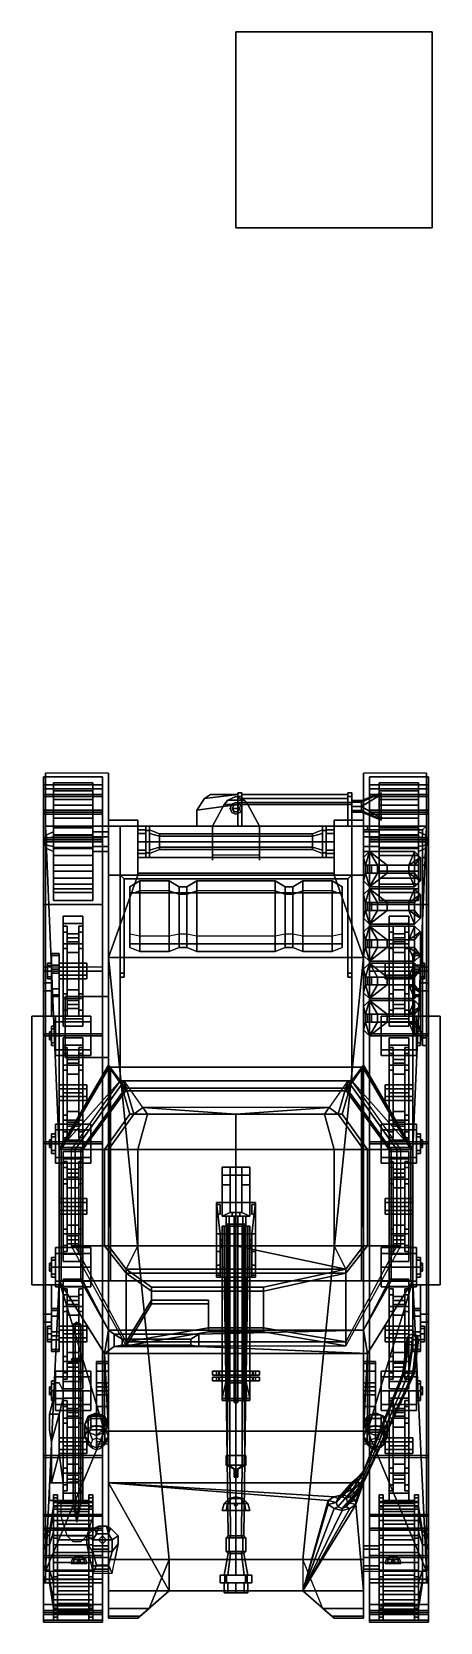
# Model space of a CAD drawing. Header units: millimetres. Extents: x -1.04 to 1.04, y -2.16 to 5.95.
import ezdxf

# ---------------------------------------------------------------- set-up
doc = ezdxf.new("R2010")
doc.units = ezdxf.units.MM
for name, color, linetype in [('cans', 3, 'Continuous'), ('fenders', 6, 'Continuous'), ('gun', 1, 'Continuous'), ('patch', 2, 'Continuous'), ('sleeve', 5, 'Continuous'), ('superstructure', 2, 'Continuous'), ('suspension', 5, 'Continuous'), ('tent1', 3, 'Continuous'), ('tools', 5, 'Continuous'), ('tracks', 3, 'Continuous'), ('turret', 2, 'Continuous'), ('wheels', 2, 'Continuous')]:
    doc.layers.add(name, color=color, linetype=linetype)

msp = doc.modelspace()

# ---------------------------------------------------------------- linework, layer by layer
for points in [[(1, 5.95, -1.66), (1, 5.95, -2.66), (0, 5.95, -2.66), (0, 5.95, -1.66)], [(1, 5.95, -2.66), (1, 4.95, -2.66), (0, 4.95, -2.66), (0, 5.95, -2.66)], [(0, 5.95, -2.66), (0, 4.95, -2.66), (0, 4.95, -1.66), (0, 5.95, -1.66)], [(0, 5.95, -1.66), (0, 4.95, -1.66), (1, 4.95, -1.66), (1, 5.95, -1.66)], [(1, 4.95, -1.66), (1, 4.95, -2.66), (1, 5.95, -2.66), (1, 5.95, -1.66)], [(0, 4.95, -1.66), (0, 4.95, -2.66), (1, 4.95, -2.66), (1, 4.95, -1.66)], [(-0.16, 2.04, 1.08), (-0.2, 1.98, 1.08), (0.01, 2.01, 1.08), (0.01, 2.06, 1.08)], [(-0.16, 2.04, 0.89), (-0.2, 1.98, 0.89), (-0.2, 1.98, 1.08), (-0.16, 2.04, 1.08)], [(-0.13, 2.06, 0.89), (-0.16, 2.04, 0.89), (-0.16, 2.04, 1.08), (-0.13, 2.06, 1.08)], [(-0.13, 2.06, 1.08), (-0.16, 2.04, 1.08), (0.01, 2.06, 1.08)], [(0.01, 2.06, 0.89), (-0.13, 2.06, 0.89), (-0.13, 2.06, 1.08), (0.01, 2.06, 1.08)], [(-0.0424, 2.0324, 0.54), (-0.06, 2.01, 0.54), (-0.06, 2.01, 0.57), (-0.0424, 2.0324, 0.57)], [(0.06, 2.01, 0.57), (0.0424, 2.0324, 0.57), (-0.0424, 2.0324, 0.57), (-0.06, 2.01, 0.57)], [(-0.0424, 2.0324, 0.46), (-0.06, 2.01, 0.46), (-0.06, 2.01, 0.49), (-0.0424, 2.0324, 0.49)], [(0.06, 2.01, 0.49), (0.0424, 2.0324, 0.49), (-0.0424, 2.0324, 0.49), (-0.06, 2.01, 0.49)], [(0, 2.05, 0.54), (-0.0424, 2.0324, 0.54), (-0.0424, 2.0324, 0.57), (0, 2.05, 0.57)], [(0.0424, 2.0324, 0.57), (0, 2.05, 0.57), (0, 2.05, 0.57), (-0.0424, 2.0324, 0.57)], [(0, 2.05, 0.46), (-0.0424, 2.0324, 0.46), (-0.0424, 2.0324, 0.49), (0, 2.05, 0.49)], [(0.0424, 2.0324, 0.49), (0, 2.05, 0.49), (0, 2.05, 0.49), (-0.0424, 2.0324, 0.49)], [(0.0424, 2.0324, 0.54), (0, 2.05, 0.54), (0, 2.05, 0.57), (0.0424, 2.0324, 0.57)], [(0.0424, 2.0324, 0.46), (0, 2.05, 0.46), (0, 2.05, 0.49), (0.0424, 2.0324, 0.49)], [(0.03, 2.07, 0.96), (0.03, 2.05, 0.92), (0.01, 2.05, 0.92), (0.01, 2.07, 0.96)], [(0.03, 2.07, 1.01), (0.03, 2.07, 0.96), (0.01, 2.07, 0.96), (0.01, 2.07, 1.01)], [(0.03, 2.05, 1.05), (0.03, 2.07, 1.01), (0.01, 2.07, 1.01), (0.01, 2.05, 1.05)], [(0.01, 2.07, 1.01), (0.01, 2.07, 0.96), (0.01, 2.06, 0.94), (0.01, 2.06, 1.03)], [(0.01, 2.01, 1.08), (0.01, 2.05, 1.05), (0.01, 2.06, 1.08)], [(0.01, 2.05, 1.05), (0.01, 2.06, 1.03), (0.01, 2.06, 1.08)], [(0.01, 2.06, 0.89), (0.01, 2.02, 0.9), (0.01, 1.996, 0.89), (0.01, 2.06, 0.89)], [(0.01, 2.05, 0.92), (0.01, 2.02, 0.9), (0.01, 2.06, 0.89)], [(0.01, 2.06, 0.94), (0.01, 2.05, 0.92), (0.01, 2.06, 0.89)], [(0.03, 2.05, 0.92), (0.03, 2.02, 0.9), (0.01, 2.02, 0.9), (0.01, 2.05, 0.92)], [(0.03, 2.01, 1.08), (0.03, 2.05, 1.05), (0.01, 2.05, 1.05), (0.01, 2.01, 1.08)], [(0.03, 2.04, 1.05), (0.03, 2.06, 1.01), (0.03, 2.07, 1.01), (0.03, 2.05, 1.05)], [(0.03, 2.06, 1.01), (0.03, 2.06, 0.96), (0.03, 2.07, 0.96), (0.03, 2.07, 1.01)], [(0.03, 2.06, 0.96), (0.03, 2.04, 0.92), (0.03, 2.05, 0.92), (0.03, 2.07, 0.96)], [(0.57, 2.04, 1.05), (0.57, 2.06, 1.01), (0.03, 2.06, 1.01), (0.03, 2.04, 1.05)], [(0.57, 2.06, 1.01), (0.57, 2.06, 0.96), (0.03, 2.06, 0.96), (0.03, 2.06, 1.01)], [(0.57, 2.06, 0.96), (0.57, 2.04, 0.92), (0.03, 2.04, 0.92), (0.03, 2.06, 0.96)], [(0.03, 2.01, 1.07), (0.03, 2.04, 1.05), (0.03, 2.05, 1.05), (0.03, 2.01, 1.08)], [(0.03, 2.04, 0.92), (0.03, 2.02, 0.91), (0.03, 2.02, 0.9), (0.03, 2.05, 0.92)], [(0.57, 2.01, 1.07), (0.57, 2.04, 1.05), (0.03, 2.04, 1.05), (0.03, 2.01, 1.07)], [(0.57, 2.04, 0.92), (0.57, 2.02, 0.91), (0.03, 2.02, 0.91), (0.03, 2.04, 0.92)], [(0.06, 2.01, 0.54), (0.0424, 2.0324, 0.54), (0.0424, 2.0324, 0.57), (0.06, 2.01, 0.57)], [(0.06, 2.01, 0.46), (0.0424, 2.0324, 0.46), (0.0424, 2.0324, 0.49), (0.06, 2.01, 0.49)], [(0.59, 2.07, 1.01), (0.59, 2.07, 0.96), (0.57, 2.07, 0.96), (0.57, 2.07, 1.01)], [(0.59, 2.05, 1.05), (0.59, 2.07, 1.01), (0.57, 2.07, 1.01), (0.57, 2.05, 1.05)], [(0.59, 2.07, 0.96), (0.59, 2.05, 0.92), (0.57, 2.05, 0.92), (0.57, 2.07, 0.96)], [(0.57, 2.07, 0.96), (0.57, 2.05, 0.92), (0.57, 2.04, 0.92), (0.57, 2.06, 0.96)], [(0.57, 2.05, 1.05), (0.57, 2.07, 1.01), (0.57, 2.06, 1.01), (0.57, 2.04, 1.05)], [(0.57, 2.07, 1.01), (0.57, 2.07, 0.96), (0.57, 2.06, 0.96), (0.57, 2.06, 1.01)], [(0.59, 2.01, 1.08), (0.59, 2.05, 1.05), (0.57, 2.05, 1.05), (0.57, 2.01, 1.08)], [(0.59, 2.05, 0.92), (0.59, 2.02, 0.9), (0.57, 2.02, 0.9), (0.57, 2.05, 0.92)], [(0.57, 2.05, 0.92), (0.57, 2.02, 0.9), (0.57, 2.02, 0.91), (0.57, 2.04, 0.92)], [(0.57, 2.01, 1.08), (0.57, 2.05, 1.05), (0.57, 2.04, 1.05), (0.57, 2.01, 1.07)], [(0.59, 2.05, 1.05), (0.59, 2.05, 0.92), (0.59, 2.07, 0.96), (0.59, 2.07, 1.01)], [(0.59, 2.05, 1.05), (0.59, 2.01, 1.08), (0.59, 2.02, 0.9), (0.59, 2.05, 0.92)], [(0.64, 2.0212, 1.0012), (0.64, 2.03, 0.98), (0.59, 2.03, 0.98), (0.59, 2.0212, 1.0012)], [(0.64, 2.03, 0.98), (0.64, 2.0212, 0.9588), (0.59, 2.0212, 0.9588), (0.59, 2.03, 0.98)], [(0.74, 2.0671, 0.9871), (0.74, 2.07, 0.98), (0.64, 2.03, 0.98), (0.64, 2.0212, 1.0012)], [(0.74, 2.07, 0.98), (0.74, 2.0671, 0.9729), (0.64, 2.0212, 0.9588), (0.64, 2.03, 0.98)], [(0.74, 2.06, 0.99), (0.74, 2.0671, 0.9871), (0.64, 2.0212, 1.0012), (0.64, 2, 1.01)], [(0.74, 2.0671, 0.9729), (0.74, 2.06, 0.97), (0.64, 2, 0.95), (0.64, 2.0212, 0.9588)], [(0.74, 2.06, 0.99), (0.74, 2.06, 0.99), (0.64, 2, 1.01), (0.74, 1.94, 0.99)], [(0.74, 1.94, 0.97), (0.74, 1.94, 0.97), (0.64, 2, 0.95), (0.74, 2.06, 0.97)], [(0.74, 1.93, 0.98), (0.74, 2.07, 0.98), (0.74, 2.0671, 0.9871), (0.74, 1.9329, 0.9871)], [(0.74, 1.9329, 0.9729), (0.74, 2.0671, 0.9729), (0.74, 2.07, 0.98), (0.74, 1.93, 0.98)], [(0.74, 1.9329, 0.9871), (0.74, 2.0671, 0.9871), (0.74, 2.06, 0.99), (0.74, 1.94, 0.99)], [(0.74, 1.94, 0.97), (0.74, 2.06, 0.97), (0.74, 2.0671, 0.9729), (0.74, 1.9329, 0.9729)], [(-0.2, 1.98, 1.08), (-0.2, 1.9, 1.08), (0.01, 1.9, 1.08), (0.01, 2.01, 1.08)], [(-0.2, 1.98, 0.89), (-0.2, 1.9, 0.89), (-0.2, 1.9, 1.08), (-0.2, 1.98, 1.08)], [(-0.06, 2.01, 0.54), (-0.12, 1.9, 0.55), (-0.12, 1.9, 0.57), (-0.06, 2.01, 0.57)], [(-0.06, 2.01, 0.54), (-0.12, 1.9, 0.54), (-0.12, 1.9, 0.55), (-0.06, 2.01, 0.54)], [(0.12, 1.9, 0.57), (0.06, 2.01, 0.57), (-0.06, 2.01, 0.57), (-0.12, 1.9, 0.57)], [(-0.06, 2.01, 0.46), (-0.12, 1.9, 0.46), (-0.12, 1.9, 0.49), (-0.06, 2.01, 0.49)], [(0.12, 1.9, 0.49), (0.06, 2.01, 0.49), (-0.06, 2.01, 0.49), (-0.12, 1.9, 0.49)], [(-0.0212, 2.0112, 0.49), (-0.03, 1.99, 0.49), (-0.03, 1.99, 0.54), (-0.0212, 2.0112, 0.54)], [(-0.03, 1.99, 0.49), (-0.0212, 1.9688, 0.49), (-0.0212, 1.9688, 0.54), (-0.03, 1.99, 0.54)], [(0, 2.02, 0.49), (-0.0212, 2.0112, 0.49), (-0.0212, 2.0112, 0.54), (0, 2.02, 0.54)], [(-0.0212, 1.9688, 0.49), (0, 1.96, 0.49), (0, 1.96, 0.54), (-0.0212, 1.9688, 0.54)], [(-0.01, 2.0073, 0.57), (-0.02, 1.99, 0.57), (-0.02, 1.99, 0.59), (-0.01, 2.0073, 0.59)], [(0.01, 2.0073, 0.59), (-0.01, 2.0073, 0.59), (-0.02, 1.99, 0.59), (0.02, 1.99, 0.59)], [(-0.02, 1.99, 0.57), (-0.01, 1.9727, 0.57), (-0.01, 1.9727, 0.59), (-0.02, 1.99, 0.59)], [(-0.01, 1.9727, 0.59), (0.01, 1.9727, 0.59), (0.02, 1.99, 0.59), (-0.02, 1.99, 0.59)], [(0.01, 2.0073, 0.57), (-0.01, 2.0073, 0.57), (-0.01, 2.0073, 0.59), (0.01, 2.0073, 0.59)], [(-0.01, 1.9727, 0.57), (0.01, 1.9727, 0.57), (0.01, 1.9727, 0.59), (-0.01, 1.9727, 0.59)], [(0.0212, 2.0112, 0.49), (0, 2.02, 0.49), (0, 2.02, 0.54), (0.0212, 2.0112, 0.54)], [(0, 1.96, 0.49), (0.0212, 1.9688, 0.49), (0.0212, 1.9688, 0.54), (0, 1.96, 0.54)], [(0.03, 2.02, 0.9), (0.03, 1.9, 0.85), (0.01, 1.9, 0.85), (0.01, 2.02, 0.9)], [(0.03, 1.9, 1.09), (0.03, 2.01, 1.08), (0.01, 2.01, 1.08), (0.01, 1.9, 1.09)], [(0.01, 1.9, 1.09), (0.01, 2.01, 1.08), (0.01, 2.01, 1.08), (0.01, 1.9, 1.08)], [(0.02, 1.99, 0.57), (0.01, 2.0073, 0.57), (0.01, 2.0073, 0.59), (0.02, 1.99, 0.59)], [(0.01, 1.996, 0.89), (0.01, 1.9, 0.85), (0.01, 1.9, 0.89), (0.01, 1.996, 0.89)], [(0.01, 1.9727, 0.57), (0.02, 1.99, 0.57), (0.02, 1.99, 0.59), (0.01, 1.9727, 0.59)], [(0.03, 1.99, 0.49), (0.0212, 2.0112, 0.49), (0.0212, 2.0112, 0.54), (0.03, 1.99, 0.54)], [(0.0212, 1.9688, 0.49), (0.03, 1.99, 0.49), (0.03, 1.99, 0.54), (0.0212, 1.9688, 0.54)], [(0.03, 2.02, 0.91), (0.03, 1.9, 0.86), (0.03, 1.9, 0.85), (0.03, 2.02, 0.9)], [(0.57, 2.02, 0.91), (0.57, 1.9, 0.86), (0.03, 1.9, 0.86), (0.03, 2.02, 0.91)], [(0.03, 1.9, 1.08), (0.03, 2.01, 1.07), (0.03, 2.01, 1.08), (0.03, 1.9, 1.09)], [(0.57, 1.9, 1.08), (0.57, 2.01, 1.07), (0.03, 2.01, 1.07), (0.03, 1.9, 1.08)], [(0.12, 1.9, 0.55), (0.06, 2.01, 0.54), (0.06, 2.01, 0.57), (0.12, 1.9, 0.57)], [(0.12, 1.9, 0.54), (0.06, 2.01, 0.54), (0.06, 2.01, 0.54), (0.12, 1.9, 0.55)], [(0.12, 1.9, 0.46), (0.06, 2.01, 0.46), (0.06, 2.01, 0.49), (0.12, 1.9, 0.49)], [(0.59, 2.02, 0.9), (0.59, 1.9, 0.85), (0.57, 1.9, 0.85), (0.57, 2.02, 0.9)], [(0.57, 2.02, 0.9), (0.57, 1.9, 0.85), (0.57, 1.9, 0.86), (0.57, 2.02, 0.91)], [(0.59, 1.9, 1.09), (0.59, 2.01, 1.08), (0.57, 2.01, 1.08), (0.57, 1.9, 1.09)], [(0.57, 1.9, 1.09), (0.57, 2.01, 1.08), (0.57, 2.01, 1.07), (0.57, 1.9, 1.08)], [(0.64, 2, 1.01), (0.64, 2.0212, 1.0012), (0.59, 2.0212, 1.0012), (0.59, 2, 1.01)], [(0.64, 2.0212, 0.9588), (0.64, 2, 0.95), (0.59, 2, 0.95), (0.59, 2.0212, 0.9588)], [(0.59, 2.01, 1.08), (0.59, 1.9, 1.09), (0.59, 1.9, 0.85), (0.59, 2.02, 0.9)], [(0.64, 1.9788, 1.0012), (0.64, 2, 1.01), (0.59, 2, 1.01), (0.59, 1.9788, 1.0012)], [(0.64, 2, 0.95), (0.64, 1.9788, 0.9588), (0.59, 1.9788, 0.9588), (0.59, 2, 0.95)], [(0.64, 1.97, 0.98), (0.64, 1.9788, 1.0012), (0.59, 1.9788, 1.0012), (0.59, 1.97, 0.98)], [(0.64, 1.9788, 0.9588), (0.64, 1.97, 0.98), (0.59, 1.97, 0.98), (0.59, 1.9788, 0.9588)], [(0.74, 1.9329, 0.9871), (0.74, 1.94, 0.99), (0.64, 2, 1.01), (0.64, 1.9788, 1.0012)], [(0.74, 1.94, 0.97), (0.74, 1.9329, 0.9729), (0.64, 1.9788, 0.9588), (0.64, 2, 0.95)], [(0.74, 1.93, 0.98), (0.74, 1.9329, 0.9871), (0.64, 1.9788, 1.0012), (0.64, 1.97, 0.98)], [(0.74, 1.9329, 0.9729), (0.74, 1.93, 0.98), (0.64, 1.97, 0.98), (0.64, 1.9788, 0.9588)], [(-0.5, 1.93, 0.36), (-0.5, 1.9, 0.34), (-0.65, 1.9, 0.34), (-0.65, 1.93, 0.36)], [(-0.5, 1.93, 0.46), (-0.5, 1.93, 0.36), (-0.65, 1.93, 0.36), (-0.65, 1.93, 0.46)], [(-0.5, 1.9, 0.49), (-0.5, 1.93, 0.46), (-0.65, 1.93, 0.46), (-0.65, 1.9, 0.49)], [(-0.65, 1.93, 0.46), (-0.65, 1.93, 0.36), (-0.65, 1.9, 0.34), (-0.65, 1.9, 0.49)], [(-0.65, 1.23, 0.25), (-0.65, -1.84, 0.25), (-0.65, -1.45, 0.82), (-0.65, 1.9, 0.92)], [(-0.5, 1.9, 0.34), (-0.5, 1.65, 0.34), (-0.65, 1.65, 0.34), (-0.65, 1.9, 0.34)], [(-0.5, 1.9, 0.55), (-0.5, 1.9, 0.49), (-0.65, 1.9, 0.49), (-0.65, 1.9, 0.92)], [(-0.65, 1.65, 0.34), (-0.65, 1.23, 0.25), (-0.65, 1.9, 0.49)], [(-0.65, 1.9, 0.49), (-0.65, 1.23, 0.25), (-0.65, 1.9, 0.92)], [(-0.65, 1.9, 0.92), (-0.65, -1.45, 0.82), (-0.65, -1.45, 0.82), (-0.65, 0.68, 0.92)], [(-0.65, 0.68, 0.92), (-0.59, 0.6, 1.18), (-0.59, 1.9, 1.1), (-0.65, 1.9, 0.92)], [(0.01, 1.9, 0.85), (-0.5, 1.9, 0.55), (-0.5, 1.9, 0.55), (-0.65, 1.9, 0.92)], [(-0.2, 1.9, 0.89), (-0.65, 1.9, 0.92), (-0.59, 1.9, 1.1), (-0.2, 1.9, 1.08)], [(0.01, 1.9, 0.85), (-0.65, 1.9, 0.92), (-0.65, 1.9, 0.92), (-0.2, 1.9, 0.89)], [(-0.59, 0.6, 1.18), (0.59, 0.6, 1.18), (0.59, 1.9, 1.1), (-0.59, 1.9, 1.1)], [(0.59, 1.9, 1.1), (0.57, 1.9, 1.09), (0.03, 1.9, 1.09), (-0.59, 1.9, 1.1)], [(-0.59, 1.9, 1.1), (0.03, 1.9, 1.09), (0.01, 1.9, 1.09), (-0.59, 1.9, 1.1)], [(0.01, 1.9, 1.08), (-0.2, 1.9, 1.08), (-0.59, 1.9, 1.1), (0.01, 1.9, 1.09)], [(-0.5, 1.9, 0.49), (-0.5, 1.9, 0.34), (-0.5, 1.93, 0.36), (-0.5, 1.93, 0.46)], [(0.5, 1.9, 0.55), (0.5, 1.82, 0.54), (-0.5, 1.82, 0.54), (-0.5, 1.9, 0.55)], [(0.57, 1.9, 0.85), (0.5, 1.9, 0.55), (-0.5, 1.9, 0.55), (0.03, 1.9, 0.85)], [(-0.5, 1.9, 0.49), (-0.5, 1.66, 0.37), (-0.5, 1.65, 0.34), (-0.5, 1.9, 0.34)], [(-0.5, 1.82, 0.54), (-0.5, 1.74, 0.48), (-0.5, 1.66, 0.37), (-0.5, 1.9, 0.49)], [(-0.5, 1.9, 0.55), (-0.5, 1.82, 0.54), (-0.5, 1.9, 0.49)], [(0.03, 1.9, 0.85), (-0.5, 1.9, 0.55), (-0.5, 1.9, 0.55), (0.01, 1.9, 0.85)], [(-0.5, 1.8624, 0.3676), (-0.5, 1.88, 0.41), (-0.46, 1.88, 0.41), (-0.46, 1.8624, 0.3676)], [(-0.5, 1.88, 0.41), (-0.5, 1.8624, 0.4524), (-0.46, 1.8624, 0.4524), (-0.46, 1.88, 0.41)], [(-0.46, 1.88, 0.41), (-0.46, 1.8624, 0.4524), (-0.46, 1.8766, 0.4666), (-0.46, 1.9, 0.41)], [(-0.46, 1.8624, 0.3676), (-0.46, 1.88, 0.41), (-0.46, 1.9, 0.41), (-0.46, 1.8766, 0.3534)], [(-0.46, 1.8766, 0.3534), (-0.46, 1.9, 0.41), (-0.44, 1.9, 0.41), (-0.44, 1.8766, 0.3534)], [(-0.46, 1.9, 0.41), (-0.46, 1.8766, 0.4666), (-0.44, 1.8766, 0.4666), (-0.44, 1.9, 0.41)], [(-0.46, 1.8624, 0.4524), (-0.46, 1.82, 0.47), (-0.46, 1.82, 0.49), (-0.46, 1.8766, 0.4666)], [(-0.46, 1.82, 0.35), (-0.46, 1.8624, 0.3676), (-0.46, 1.8766, 0.3534), (-0.46, 1.82, 0.33)], [(-0.46, 1.82, 0.33), (-0.46, 1.8766, 0.3534), (-0.44, 1.8766, 0.3534), (-0.44, 1.82, 0.33)], [(-0.46, 1.8766, 0.4666), (-0.46, 1.82, 0.49), (-0.44, 1.82, 0.49), (-0.44, 1.8766, 0.4666)], [(-0.44, 1.9, 0.41), (-0.44, 1.8766, 0.4666), (-0.44, 1.8624, 0.4524), (-0.44, 1.88, 0.41)], [(-0.44, 1.8766, 0.3534), (-0.44, 1.9, 0.41), (-0.44, 1.88, 0.41), (-0.44, 1.8624, 0.3676)], [(-0.44, 1.8624, 0.3676), (-0.44, 1.88, 0.41), (-0.39, 1.86, 0.41), (-0.39, 1.8483, 0.3817)], [(-0.44, 1.88, 0.41), (-0.44, 1.8624, 0.4524), (-0.39, 1.8483, 0.4383), (-0.39, 1.86, 0.41)], [(-0.44, 1.8766, 0.4666), (-0.44, 1.82, 0.49), (-0.44, 1.82, 0.47), (-0.44, 1.8624, 0.4524)], [(-0.44, 1.82, 0.33), (-0.44, 1.8766, 0.3534), (-0.44, 1.8624, 0.3676), (-0.44, 1.82, 0.35)], [(0.01, 1.9, 0.85), (-0.2, 1.9, 0.89), (-0.2, 1.9, 0.89), (0.01, 1.9, 0.89)], [(-0.12, 1.9, 0.54), (-0.12, 1.82, 0.54), (-0.12, 1.82, 0.54), (-0.12, 1.9, 0.55)], [(-0.12, 1.9, 0.46), (-0.12, 1.74, 0.48), (-0.12, 1.7533, 0.49), (-0.12, 1.9, 0.49)], [(-0.12, 1.9, 0.46), (-0.12, 1.7255, 0.46), (-0.12, 1.74, 0.48), (-0.12, 1.9, 0.46)], [(0.12, 1.7533, 0.49), (0.12, 1.9, 0.49), (-0.12, 1.9, 0.49), (-0.12, 1.7533, 0.49)], [(0.57, 1.9, 1.09), (0.57, 1.9, 1.08), (0.03, 1.9, 1.08), (0.03, 1.9, 1.09)], [(0.57, 1.9, 0.86), (0.57, 1.9, 0.85), (0.03, 1.9, 0.85), (0.03, 1.9, 0.86)], [(0.12, 1.82, 0.54), (0.12, 1.9, 0.54), (0.12, 1.9, 0.55), (0.12, 1.82, 0.54)], [(0.12, 1.74, 0.48), (0.12, 1.9, 0.46), (0.12, 1.9, 0.49), (0.12, 1.7533, 0.49)], [(0.12, 1.7255, 0.46), (0.12, 1.9, 0.46), (0.12, 1.9, 0.46), (0.12, 1.74, 0.48)], [(0.44, 1.8624, 0.4524), (0.44, 1.88, 0.41), (0.39, 1.86, 0.41), (0.39, 1.8483, 0.4383)], [(0.44, 1.88, 0.41), (0.44, 1.8624, 0.3676), (0.39, 1.8483, 0.3817), (0.39, 1.86, 0.41)], [(0.46, 1.8766, 0.4666), (0.46, 1.9, 0.41), (0.44, 1.9, 0.41), (0.44, 1.8766, 0.4666)], [(0.46, 1.9, 0.41), (0.46, 1.8766, 0.3534), (0.44, 1.8766, 0.3534), (0.44, 1.9, 0.41)], [(0.44, 1.8766, 0.4666), (0.44, 1.9, 0.41), (0.44, 1.88, 0.41), (0.44, 1.8624, 0.4524)], [(0.44, 1.9, 0.41), (0.44, 1.8766, 0.3534), (0.44, 1.8624, 0.3676), (0.44, 1.88, 0.41)], [(0.46, 1.82, 0.49), (0.46, 1.8766, 0.4666), (0.44, 1.8766, 0.4666), (0.44, 1.82, 0.49)], [(0.46, 1.8766, 0.3534), (0.46, 1.82, 0.33), (0.44, 1.82, 0.33), (0.44, 1.8766, 0.3534)], [(0.44, 1.82, 0.49), (0.44, 1.8766, 0.4666), (0.44, 1.8624, 0.4524), (0.44, 1.82, 0.47)], [(0.44, 1.8766, 0.3534), (0.44, 1.82, 0.33), (0.44, 1.82, 0.35), (0.44, 1.8624, 0.3676)], [(0.46, 1.8624, 0.4524), (0.46, 1.88, 0.41), (0.46, 1.9, 0.41), (0.46, 1.8766, 0.4666)], [(0.46, 1.88, 0.41), (0.46, 1.8624, 0.3676), (0.46, 1.8766, 0.3534), (0.46, 1.9, 0.41)], [(0.5, 1.8624, 0.4524), (0.5, 1.88, 0.41), (0.46, 1.88, 0.41), (0.46, 1.8624, 0.4524)], [(0.5, 1.88, 0.41), (0.5, 1.8624, 0.3676), (0.46, 1.8624, 0.3676), (0.46, 1.88, 0.41)], [(0.46, 1.82, 0.47), (0.46, 1.8624, 0.4524), (0.46, 1.8766, 0.4666), (0.46, 1.82, 0.49)], [(0.46, 1.8624, 0.3676), (0.46, 1.82, 0.35), (0.46, 1.82, 0.33), (0.46, 1.8766, 0.3534)], [(0.65, 1.9, 0.49), (0.65, 1.93, 0.46), (0.5, 1.93, 0.46), (0.5, 1.9, 0.49)], [(0.65, 1.93, 0.46), (0.65, 1.93, 0.36), (0.5, 1.93, 0.36), (0.5, 1.93, 0.46)], [(0.65, 1.93, 0.36), (0.65, 1.9, 0.34), (0.5, 1.9, 0.34), (0.5, 1.93, 0.36)], [(0.5, 1.93, 0.46), (0.5, 1.93, 0.36), (0.5, 1.9, 0.34), (0.5, 1.9, 0.49)], [(0.65, 1.9, 0.92), (0.65, 1.9, 0.49), (0.5, 1.9, 0.49), (0.5, 1.9, 0.55)], [(0.65, 1.9, 0.34), (0.65, 1.65, 0.34), (0.5, 1.65, 0.34), (0.5, 1.9, 0.34)], [(0.5, 1.9, 0.49), (0.5, 1.9, 0.34), (0.5, 1.65, 0.34), (0.5, 1.66, 0.37)], [(0.5, 1.82, 0.54), (0.5, 1.9, 0.49), (0.5, 1.66, 0.37), (0.5, 1.74, 0.48)], [(0.5, 1.9, 0.55), (0.5, 1.9, 0.49), (0.5, 1.82, 0.54), (0.5, 1.9, 0.55)], [(0.59, 1.9, 0.85), (0.5, 1.9, 0.55), (0.5, 1.9, 0.55), (0.57, 1.9, 0.85)], [(0.59, 1.9, 0.85), (0.59, 1.9, 0.85), (0.65, 1.9, 0.92), (0.5, 1.9, 0.55)], [(0.59, 1.9, 1.1), (0.59, 1.9, 1.09), (0.57, 1.9, 1.09), (0.59, 1.9, 1.1)], [(0.59, 0.6, 1.18), (0.65, 0.68, 0.92), (0.65, 1.9, 0.92), (0.59, 1.9, 1.1)], [(0.59, 1.9, 1.09), (0.59, 1.9, 1.09), (0.65, 1.9, 0.92), (0.59, 1.9, 0.85)], [(0.59, 1.9, 1.1), (0.65, 1.9, 0.92), (0.59, 1.9, 1.09), (0.59, 1.9, 1.1)], [(0.65, 1.9, 0.49), (0.65, 1.9, 0.34), (0.65, 1.93, 0.36), (0.65, 1.93, 0.46)], [(0.65, -1.45, 0.82), (0.65, -1.84, 0.25), (0.65, 1.23, 0.25), (0.65, 1.9, 0.92)], [(0.65, 1.65, 0.34), (0.65, 1.65, 0.34), (0.65, 1.9, 0.34), (0.65, 1.9, 0.49)], [(0.65, 1.23, 0.25), (0.65, 1.23, 0.25), (0.65, 1.65, 0.34), (0.65, 1.9, 0.49)], [(0.65, 1.23, 0.25), (0.65, 1.23, 0.25), (0.65, 1.9, 0.49), (0.65, 1.9, 0.92)], [(0.65, -1.45, 0.82), (0.65, -1.45, 0.82), (0.65, 1.9, 0.92), (0.65, 0.68, 0.92)], [(-0.5, 1.82, 0.35), (-0.5, 1.8624, 0.3676), (-0.46, 1.8624, 0.3676), (-0.46, 1.82, 0.35)], [(-0.5, 1.8624, 0.4524), (-0.5, 1.82, 0.47), (-0.46, 1.82, 0.47), (-0.46, 1.8624, 0.4524)], [(0.5, 1.82, 0.54), (0.5, 1.74, 0.48), (-0.5, 1.74, 0.48), (-0.5, 1.82, 0.54)], [(-0.5, 1.7776, 0.3676), (-0.5, 1.82, 0.35), (-0.46, 1.82, 0.35), (-0.46, 1.7776, 0.3676)], [(-0.5, 1.82, 0.47), (-0.5, 1.7776, 0.4524), (-0.46, 1.7776, 0.4524), (-0.46, 1.82, 0.47)], [(-0.46, 1.7776, 0.3676), (-0.46, 1.82, 0.35), (-0.46, 1.82, 0.33), (-0.46, 1.7634, 0.3534)], [(-0.46, 1.82, 0.47), (-0.46, 1.7776, 0.4524), (-0.46, 1.7634, 0.4666), (-0.46, 1.82, 0.49)], [(-0.46, 1.7634, 0.3534), (-0.46, 1.82, 0.33), (-0.44, 1.82, 0.33), (-0.44, 1.7634, 0.3534)], [(-0.46, 1.82, 0.49), (-0.46, 1.7634, 0.4666), (-0.44, 1.7634, 0.4666), (-0.44, 1.82, 0.49)], [(-0.44, 1.82, 0.35), (-0.44, 1.8624, 0.3676), (-0.39, 1.8483, 0.3817), (-0.39, 1.82, 0.37)], [(-0.44, 1.8624, 0.4524), (-0.44, 1.82, 0.47), (-0.39, 1.82, 0.45), (-0.39, 1.8483, 0.4383)], [(-0.44, 1.7634, 0.3534), (-0.44, 1.82, 0.33), (-0.44, 1.82, 0.35), (-0.44, 1.7776, 0.3676)], [(-0.44, 1.82, 0.49), (-0.44, 1.7634, 0.4666), (-0.44, 1.7776, 0.4524), (-0.44, 1.82, 0.47)], [(-0.44, 1.7776, 0.3676), (-0.44, 1.82, 0.35), (-0.39, 1.82, 0.37), (-0.39, 1.7917, 0.3817)], [(-0.44, 1.82, 0.47), (-0.44, 1.7776, 0.4524), (-0.39, 1.7917, 0.4383), (-0.39, 1.82, 0.45)], [(-0.44, 1.76, 0.41), (-0.44, 1.7776, 0.3676), (-0.39, 1.7917, 0.3817), (-0.39, 1.78, 0.41)], [(-0.44, 1.7776, 0.4524), (-0.44, 1.76, 0.41), (-0.39, 1.78, 0.41), (-0.39, 1.7917, 0.4383)], [(0.39, 1.8483, 0.4383), (0.39, 1.86, 0.41), (-0.39, 1.86, 0.41), (-0.39, 1.8483, 0.4383)], [(0.39, 1.86, 0.41), (0.39, 1.8483, 0.3817), (-0.39, 1.8483, 0.3817), (-0.39, 1.86, 0.41)], [(0.39, 1.82, 0.45), (0.39, 1.8483, 0.4383), (-0.39, 1.8483, 0.4383), (-0.39, 1.82, 0.45)], [(0.39, 1.8483, 0.3817), (0.39, 1.82, 0.37), (-0.39, 1.82, 0.37), (-0.39, 1.8483, 0.3817)], [(0.39, 1.7917, 0.4383), (0.39, 1.82, 0.45), (-0.39, 1.82, 0.45), (-0.39, 1.7917, 0.4383)], [(0.39, 1.82, 0.37), (0.39, 1.7917, 0.3817), (-0.39, 1.7917, 0.3817), (-0.39, 1.82, 0.37)], [(0.39, 1.78, 0.41), (0.39, 1.7917, 0.4383), (-0.39, 1.7917, 0.4383), (-0.39, 1.78, 0.41)], [(0.39, 1.7917, 0.3817), (0.39, 1.78, 0.41), (-0.39, 1.78, 0.41), (-0.39, 1.7917, 0.3817)], [(0.44, 1.82, 0.47), (0.44, 1.8624, 0.4524), (0.39, 1.8483, 0.4383), (0.39, 1.82, 0.45)], [(0.44, 1.8624, 0.3676), (0.44, 1.82, 0.35), (0.39, 1.82, 0.37), (0.39, 1.8483, 0.3817)], [(0.44, 1.7776, 0.4524), (0.44, 1.82, 0.47), (0.39, 1.82, 0.45), (0.39, 1.7917, 0.4383)], [(0.44, 1.82, 0.35), (0.44, 1.7776, 0.3676), (0.39, 1.7917, 0.3817), (0.39, 1.82, 0.37)], [(0.44, 1.76, 0.41), (0.44, 1.7776, 0.4524), (0.39, 1.7917, 0.4383), (0.39, 1.78, 0.41)], [(0.44, 1.7776, 0.3676), (0.44, 1.76, 0.41), (0.39, 1.78, 0.41), (0.39, 1.7917, 0.3817)], [(0.46, 1.7634, 0.4666), (0.46, 1.82, 0.49), (0.44, 1.82, 0.49), (0.44, 1.7634, 0.4666)], [(0.46, 1.82, 0.33), (0.46, 1.7634, 0.3534), (0.44, 1.7634, 0.3534), (0.44, 1.82, 0.33)], [(0.44, 1.82, 0.33), (0.44, 1.7634, 0.3534), (0.44, 1.7776, 0.3676), (0.44, 1.82, 0.35)], [(0.44, 1.7634, 0.4666), (0.44, 1.82, 0.49), (0.44, 1.82, 0.47), (0.44, 1.7776, 0.4524)], [(0.5, 1.82, 0.47), (0.5, 1.8624, 0.4524), (0.46, 1.8624, 0.4524), (0.46, 1.82, 0.47)], [(0.5, 1.8624, 0.3676), (0.5, 1.82, 0.35), (0.46, 1.82, 0.35), (0.46, 1.8624, 0.3676)], [(0.5, 1.7776, 0.4524), (0.5, 1.82, 0.47), (0.46, 1.82, 0.47), (0.46, 1.7776, 0.4524)], [(0.5, 1.82, 0.35), (0.5, 1.7776, 0.3676), (0.46, 1.7776, 0.3676), (0.46, 1.82, 0.35)], [(0.46, 1.82, 0.35), (0.46, 1.7776, 0.3676), (0.46, 1.7634, 0.3534), (0.46, 1.82, 0.33)], [(0.46, 1.7776, 0.4524), (0.46, 1.82, 0.47), (0.46, 1.82, 0.49), (0.46, 1.7634, 0.4666)], [(-0.5, 1.76, 0.41), (-0.5, 1.7776, 0.3676), (-0.46, 1.7776, 0.3676), (-0.46, 1.76, 0.41)], [(-0.5, 1.7776, 0.4524), (-0.5, 1.76, 0.41), (-0.46, 1.76, 0.41), (-0.46, 1.7776, 0.4524)], [(0.5, 1.74, 0.48), (0.5, 1.66, 0.37), (-0.5, 1.66, 0.37), (-0.5, 1.74, 0.48)], [(-0.46, 1.76, 0.41), (-0.46, 1.7776, 0.3676), (-0.46, 1.7634, 0.3534), (-0.46, 1.74, 0.41)], [(-0.46, 1.7776, 0.4524), (-0.46, 1.76, 0.41), (-0.46, 1.74, 0.41), (-0.46, 1.7634, 0.4666)], [(-0.46, 1.74, 0.41), (-0.46, 1.7634, 0.3534), (-0.44, 1.7634, 0.3534), (-0.44, 1.74, 0.41)], [(-0.46, 1.7634, 0.4666), (-0.46, 1.74, 0.41), (-0.44, 1.74, 0.41), (-0.44, 1.7634, 0.4666)], [(-0.44, 1.74, 0.41), (-0.44, 1.7634, 0.3534), (-0.44, 1.7776, 0.3676), (-0.44, 1.76, 0.41)], [(-0.44, 1.7634, 0.4666), (-0.44, 1.74, 0.41), (-0.44, 1.76, 0.41), (-0.44, 1.7776, 0.4524)], [(0.44, 1.7634, 0.3534), (0.44, 1.74, 0.41), (0.44, 1.76, 0.41), (0.44, 1.7776, 0.3676)], [(0.44, 1.74, 0.41), (0.44, 1.7634, 0.4666), (0.44, 1.7776, 0.4524), (0.44, 1.76, 0.41)], [(0.46, 1.74, 0.41), (0.46, 1.7634, 0.4666), (0.44, 1.7634, 0.4666), (0.44, 1.74, 0.41)], [(0.46, 1.7634, 0.3534), (0.46, 1.74, 0.41), (0.44, 1.74, 0.41), (0.44, 1.7634, 0.3534)], [(0.5, 1.76, 0.41), (0.5, 1.7776, 0.4524), (0.46, 1.7776, 0.4524), (0.46, 1.76, 0.41)], [(0.5, 1.7776, 0.3676), (0.5, 1.76, 0.41), (0.46, 1.76, 0.41), (0.46, 1.7776, 0.3676)], [(0.46, 1.7776, 0.3676), (0.46, 1.76, 0.41), (0.46, 1.74, 0.41), (0.46, 1.7634, 0.3534)], [(0.46, 1.76, 0.41), (0.46, 1.7776, 0.4524), (0.46, 1.7634, 0.4666), (0.46, 1.74, 0.41)], [(0.5, 1.65, 0.34), (0.65, 1.23, 0.25), (-0.65, 1.23, 0.25), (-0.5, 1.65, 0.34)], [(-0.5, 1.65, 0.34), (-0.65, 1.23, 0.25), (-0.65, 1.23, 0.25), (-0.65, 1.65, 0.34)], [(-0.59, 1.15, 1.41), (-0.57, 1.15, 1.41), (-0.57, 1.63, 1.41), (-0.59, 1.65, 1.41)], [(-0.59, 1.13, 1.39), (-0.59, 1.15, 1.41), (-0.59, 1.65, 1.1154), (-0.59, 1.13, 1.1474)], [(-0.59, 1.15, 1.41), (-0.59, 1.65, 1.41), (-0.59, 1.65, 1.1154), (-0.59, 1.15, 1.41)], [(0.57, 1.63, 1.41), (0.59, 1.65, 1.41), (-0.59, 1.65, 1.41), (-0.57, 1.63, 1.41)], [(0.59, 1.65, 1.41), (0.59, 1.65, 1.1154), (-0.59, 1.65, 1.1154), (-0.59, 1.65, 1.41)], [(-0.57, 1.15, 1.41), (-0.57, 1.63, 1.1166), (-0.57, 1.63, 1.1166), (-0.57, 1.63, 1.41)], [(-0.57, 1.13, 1.39), (-0.57, 1.13, 1.1474), (-0.57, 1.63, 1.1166), (-0.57, 1.15, 1.41)], [(0.57, 1.63, 1.1166), (0.57, 1.63, 1.41), (-0.57, 1.63, 1.41), (-0.57, 1.63, 1.1166)], [(0.5, 1.66, 0.37), (0.5, 1.65, 0.34), (-0.5, 1.65, 0.34), (-0.5, 1.66, 0.37)], [(0.65, 1.65, 0.34), (0.65, 1.23, 0.25), (0.65, 1.23, 0.25), (0.5, 1.65, 0.34)], [(0.57, 1.15, 1.41), (0.59, 1.15, 1.41), (0.59, 1.65, 1.41), (0.57, 1.63, 1.41)], [(0.57, 1.13, 1.1474), (0.57, 1.13, 1.39), (0.57, 1.15, 1.41), (0.57, 1.63, 1.1166)], [(0.57, 1.63, 1.1166), (0.57, 1.15, 1.41), (0.57, 1.63, 1.41), (0.57, 1.63, 1.1166)], [(0.59, 1.13, 1.39), (0.59, 1.13, 1.1474), (0.59, 1.65, 1.1154), (0.59, 1.15, 1.41)], [(0.59, 1.15, 1.41), (0.59, 1.65, 1.1154), (0.59, 1.65, 1.1154), (0.59, 1.65, 1.41)], [(0.65, 1.23, 0.25), (0.34, -1.84, 0.25), (-0.34, -1.84, 0.25), (-0.65, 1.23, 0.25)], [(-0.65, 1.23, 0.25), (-0.34, -1.84, 0.25), (-0.65, -1.84, 0.25), (-0.65, 1.23, 0.25)], [(0.65, 1.23, 0.25), (0.65, -1.84, 0.25), (0.34, -1.84, 0.25), (0.65, 1.23, 0.25)], [(-0.59, 1.13, 1.39), (-0.57, 1.13, 1.39), (-0.57, 1.15, 1.41), (-0.59, 1.15, 1.41)], [(0.57, 1.13, 1.39), (0.59, 1.13, 1.39), (0.59, 1.15, 1.41), (0.57, 1.15, 1.41)], [(-0.59, 1.13, 1.1474), (-0.57, 1.13, 1.1474), (-0.57, 1.13, 1.39), (-0.59, 1.13, 1.39)], [(0.57, 1.13, 1.1474), (0.59, 1.13, 1.1474), (0.59, 1.13, 1.39), (0.57, 1.13, 1.39)], [(-0.9, 0.25, 0.92), (-0.59, 0.6, 1.18), (-0.65, 0.68, 0.92), (-0.9, 0.25, 0.92)], [(-0.89, 0.25, 0.92), (-0.6458, 0.67, 0.92), (-0.5618, 0.55, 1.3), (-0.78, 0.25, 1.3)], [(-0.65, -0.42, 0.92), (-0.65, 0.6628, 0.92), (-0.89, 0.25, 0.92), (-0.89, -0.42, 0.92)], [(-0.65, -1.45, 0.82), (-0.65, -1.186, 0.92), (-0.65, 0.68, 0.92)], [(-0.64, -0.42, 0.39), (-0.64, 0.67, 0.39), (-0.6458, 0.67, 0.92), (-0.65, -0.42, 0.92)], [(-0.6458, 0.67, 0.92), (0.6458, 0.67, 0.92), (0.5618, 0.55, 1.3), (-0.5618, 0.55, 1.3)], [(0.64, 0.67, 0.39), (0.6458, 0.67, 0.92), (-0.6458, 0.67, 0.92), (-0.64, 0.67, 0.39)], [(0.64, -0.42, 0.39), (0.64, 0.67, 0.39), (-0.64, 0.67, 0.39), (-0.64, -0.42, 0.39)], [(0.78, 0.25, 1.3), (0.5618, 0.55, 1.3), (0.6458, 0.67, 0.92), (0.89, 0.25, 0.92)], [(0.9, 0.25, 0.92), (0.65, 0.68, 0.92), (0.59, 0.6, 1.18), (0.9, 0.25, 0.92)], [(0.65, -0.42, 0.92), (0.6458, 0.67, 0.92), (0.64, 0.67, 0.39), (0.64, -0.42, 0.39)], [(0.65, 0.68, 0.92), (0.65, 0.68, 0.92), (0.65, -1.186, 0.92), (0.65, -1.45, 0.82)], [(0.89, -0.42, 0.92), (0.89, 0.25, 0.92), (0.65, 0.6628, 0.92), (0.65, -0.42, 0.92)], [(-0.79, 0.25, 1.3), (-0.5623, 0.5631, 1.3), (-0.59, 0.6, 1.18), (-0.9, 0.25, 0.92)], [(-0.5623, 0.5631, 1.3), (0.5623, 0.5631, 1.3), (0.59, 0.6, 1.18), (-0.59, 0.6, 1.18)], [(0.9, 0.25, 0.92), (0.59, 0.6, 1.18), (0.5623, 0.5631, 1.3), (0.79, 0.25, 1.3)], [(-0.78, 0.25, 1.3), (-0.5618, 0.55, 1.3), (-0.5623, 0.5631, 1.3), (-0.79, 0.25, 1.3)], [(-0.5618, 0.55, 1.3), (0.5618, 0.55, 1.3), (0.5623, 0.5631, 1.3), (-0.5623, 0.5631, 1.3)], [(0.5618, 0.55, 1.3), (0.78, 0.25, 1.3), (0.79, 0.25, 1.3), (0.5623, 0.5631, 1.3)], [(-0.79, -0.42, 1.3), (-0.79, 0.25, 1.3), (-0.9, 0.25, 0.92), (-0.9, -0.42, 0.92)], [(-0.89, -0.42, 0.92), (-0.89, 0.25, 0.92), (-0.78, 0.25, 1.3), (-0.78, -0.42, 1.3)], [(-0.78, -0.42, 1.3), (-0.78, 0.25, 1.3), (-0.79, 0.25, 1.3), (-0.79, -0.42, 1.3)], [(0.79, -0.42, 1.3), (0.79, 0.25, 1.3), (0.78, 0.25, 1.3), (0.78, -0.42, 1.3)], [(0.78, -0.42, 1.3), (0.78, 0.25, 1.3), (0.89, 0.25, 0.92), (0.89, -0.42, 0.92)], [(0.9, -0.42, 0.92), (0.9, 0.25, 0.92), (0.79, 0.25, 1.3), (0.79, -0.42, 1.3)], [(-0.65, -0.67, 1.3), (-0.79, -0.42, 1.3), (-0.9, -0.42, 0.92), (-0.67, -0.79, 1.07)], [(-0.67, -1.186, 0.92), (-0.67, -0.79, 1.07), (-0.67, -0.79, 1.07), (-0.9, -0.42, 0.92)], [(-0.89, -0.42, 0.92), (-0.78, -0.42, 1.3), (-0.65, -0.42, 0.92), (-0.89, -0.42, 0.92)], [(-0.65, -0.67, 1.3), (-0.78, -0.42, 1.3), (-0.79, -0.42, 1.3), (-0.65, -0.67, 1.3)], [(0.78, -0.42, 1.3), (0.65, -0.42, 0.92), (-0.65, -0.42, 0.92), (-0.78, -0.42, 1.3)], [(0.65, -0.67, 1.3), (0.78, -0.42, 1.3), (-0.78, -0.42, 1.3), (-0.65, -0.67, 1.3)], [(0.65, -0.42, 0.92), (0.64, -0.42, 0.39), (-0.64, -0.42, 0.39), (-0.65, -0.42, 0.92)], [(0.67, -0.79, 1.07), (0.9, -0.42, 0.92), (0.79, -0.42, 1.3), (0.65, -0.67, 1.3)], [(0.65, -0.42, 0.92), (0.78, -0.42, 1.3), (0.89, -0.42, 0.92), (0.65, -0.42, 0.92)], [(0.65, -0.67, 1.3), (0.79, -0.42, 1.3), (0.78, -0.42, 1.3), (0.65, -0.67, 1.3)], [(0.9, -0.42, 0.92), (0.67, -0.79, 1.07), (0.67, -0.79, 1.07), (0.67, -1.186, 0.92)], [(-0.62, -0.7535, 1.14), (-0.62, -0.6909, 1.26), (-0.65, -0.67, 1.3), (-0.67, -0.79, 1.07)], [(-0.19, -0.6909, 1.26), (0.65, -0.67, 1.3), (-0.65, -0.67, 1.3), (-0.62, -0.6909, 1.26)], [(-0.23, -0.7165, 1.23), (-0.19, -0.6909, 1.26), (-0.62, -0.6909, 1.26), (-0.58, -0.7165, 1.23)], [(-0.58, -0.7478, 1.17), (-0.58, -0.7165, 1.23), (-0.62, -0.6909, 1.26), (-0.62, -0.7535, 1.14)], [(-0.23, -0.7478, 1.17), (-0.23, -0.7165, 1.23), (-0.58, -0.7165, 1.23), (-0.58, -0.7478, 1.17)], [(-0.19, -0.7535, 1.14), (-0.19, -0.6909, 1.26), (-0.23, -0.7165, 1.23), (-0.23, -0.7478, 1.17)], [(0.67, -0.79, 1.07), (0.65, -0.67, 1.3), (-0.19, -0.6909, 1.26), (-0.19, -0.7535, 1.14)], [(0.85, -0.89, 0.95), (0.8588, -0.89, 0.9712), (0.8788, -0.6988, 0.97), (0.87, -0.72, 0.95)], [(0.8588, -0.89, 0.9288), (0.85, -0.89, 0.95), (0.87, -0.72, 0.95), (0.8788, -0.7412, 0.93)], [(0.8588, -0.89, 0.9712), (0.88, -0.89, 0.98), (0.9, -0.69, 0.98), (0.8788, -0.6988, 0.97)], [(0.8788, -0.6988, 0.92), (0.87, -0.72, 0.92), (0.87, -0.72, 0.95), (0.8788, -0.6988, 0.97)], [(0.87, -0.72, 0.92), (0.8788, -0.7412, 0.92), (0.8788, -0.7412, 0.93), (0.87, -0.72, 0.95)], [(0.9, -0.69, 0.92), (0.8788, -0.6988, 0.92), (0.8788, -0.6988, 0.97), (0.9, -0.69, 0.98)], [(0.88, -0.89, 0.98), (0.9012, -0.89, 0.9712), (0.9212, -0.6988, 0.97), (0.9, -0.69, 0.98)], [(0.9212, -0.6988, 0.92), (0.9, -0.69, 0.92), (0.9, -0.69, 0.98), (0.9212, -0.6988, 0.97)], [(0.9012, -0.89, 0.9712), (0.91, -0.89, 0.95), (0.93, -0.72, 0.95), (0.9212, -0.6988, 0.97)], [(0.91, -0.89, 0.95), (0.9012, -0.89, 0.9288), (0.9212, -0.7412, 0.93), (0.93, -0.72, 0.95)], [(0.93, -0.72, 0.92), (0.9212, -0.6988, 0.92), (0.9212, -0.6988, 0.97), (0.93, -0.72, 0.95)], [(0.9212, -0.7412, 0.92), (0.93, -0.72, 0.92), (0.93, -0.72, 0.95), (0.9212, -0.7412, 0.93)], [(0.67, -0.79, 1.07), (-0.19, -0.7535, 1.14), (-0.62, -0.7535, 1.14), (-0.67, -0.79, 1.07)], [(0.65, -1.186, 0.92), (0.67, -0.79, 1.07), (-0.67, -0.79, 1.07), (-0.65, -1.186, 0.92)], [(-0.65, -1.186, 0.92), (-0.67, -0.79, 1.07), (-0.67, -0.79, 1.07), (-0.67, -1.186, 0.92)], [(-0.19, -0.7535, 1.14), (-0.23, -0.7478, 1.17), (-0.58, -0.7478, 1.17), (-0.62, -0.7535, 1.14)], [(0.67, -1.186, 0.92), (0.67, -0.79, 1.07), (0.67, -0.79, 1.07), (0.65, -1.186, 0.92)], [(0.88, -0.89, 0.92), (0.8588, -0.89, 0.9288), (0.8788, -0.7412, 0.93), (0.9, -0.75, 0.92)], [(0.8788, -0.7412, 0.92), (0.9, -0.75, 0.92), (0.9, -0.75, 0.92), (0.8788, -0.7412, 0.93)], [(0.9012, -0.89, 0.9288), (0.88, -0.89, 0.92), (0.9, -0.75, 0.92), (0.9212, -0.7412, 0.93)], [(0.9, -0.75, 0.92), (0.9212, -0.7412, 0.92), (0.9212, -0.7412, 0.93), (0.9, -0.75, 0.92)], [(0.65, -1.42, 0.92), (0.65, -1.3988, 0.9288), (0.8588, -0.89, 0.9288), (0.88, -0.89, 0.92)], [(0.65, -1.3988, 0.9288), (0.65, -1.39, 0.95), (0.85, -0.89, 0.95), (0.8588, -0.89, 0.9288)], [(0.65, -1.39, 0.95), (0.65, -1.3988, 0.9712), (0.8588, -0.89, 0.9712), (0.85, -0.89, 0.95)], [(0.65, -1.3988, 0.9712), (0.65, -1.42, 0.98), (0.88, -0.89, 0.98), (0.8588, -0.89, 0.9712)], [(0.65, -1.42, 0.98), (0.65, -1.4412, 0.9712), (0.9012, -0.89, 0.9712), (0.88, -0.89, 0.98)], [(0.65, -1.4412, 0.9712), (0.65, -1.45, 0.95), (0.91, -0.89, 0.95), (0.9012, -0.89, 0.9712)], [(0.65, -1.45, 0.95), (0.65, -1.4412, 0.9288), (0.9012, -0.89, 0.9288), (0.91, -0.89, 0.95)], [(0.65, -1.4412, 0.9288), (0.65, -1.42, 0.92), (0.88, -0.89, 0.92), (0.9012, -0.89, 0.9288)], [(0.65, -1.45, 0.82), (0.65, -1.186, 0.92), (-0.65, -1.186, 0.92), (-0.65, -1.45, 0.82)], [(-0.65, -1.84, 0.25), (-0.65, -2.09, 0.29), (-0.65, -2, 0.71), (-0.65, -1.45, 0.82)], [(0.34, -2, 0.71), (0.47, -1.54, 0.802), (-0.65, -1.45, 0.82), (-0.34, -2, 0.71)], [(-0.34, -2, 0.71), (-0.65, -1.45, 0.82), (-0.65, -1.45, 0.82), (-0.65, -2, 0.71)], [(0.65, -1.45, 0.82), (-0.65, -1.45, 0.82), (0.5, -1.52, 0.806), (0.54, -1.51, 0.808)], [(-0.65, -1.45, 0.82), (0.47, -1.54, 0.802), (0.5, -1.52, 0.806)], [(0.5188, -1.5288, 0.81), (0.51, -1.55, 0.81), (0.58, -1.47, 0.9), (0.5888, -1.4488, 0.9)], [(0.54, -1.52, 0.81), (0.5188, -1.5288, 0.81), (0.5888, -1.4488, 0.9), (0.61, -1.44, 0.9)], [(0.5612, -1.5288, 0.81), (0.54, -1.52, 0.81), (0.61, -1.44, 0.9), (0.6312, -1.4488, 0.9)], [(0.65, -1.45, 0.82), (0.54, -1.51, 0.808), (0.58, -1.52, 0.806)], [(0.57, -1.55, 0.81), (0.5612, -1.5288, 0.81), (0.6312, -1.4488, 0.9), (0.64, -1.47, 0.9)], [(0.5888, -1.4488, 0.9), (0.58, -1.47, 0.9), (0.65, -1.39, 0.95), (0.65, -1.3988, 0.9288)], [(0.58, -1.47, 0.9), (0.5888, -1.4912, 0.9), (0.65, -1.3988, 0.9712), (0.65, -1.39, 0.95)], [(0.65, -1.45, 0.82), (0.58, -1.52, 0.806), (0.61, -1.54, 0.802)], [(0.61, -1.44, 0.9), (0.5888, -1.4488, 0.9), (0.65, -1.3988, 0.9288), (0.65, -1.42, 0.92)], [(0.5888, -1.4912, 0.9), (0.61, -1.5, 0.9), (0.65, -1.42, 0.98), (0.65, -1.3988, 0.9712)], [(0.6312, -1.4488, 0.9), (0.61, -1.44, 0.9), (0.65, -1.42, 0.92), (0.65, -1.4412, 0.9288)], [(0.61, -1.5, 0.9), (0.6312, -1.4912, 0.9), (0.65, -1.4412, 0.9712), (0.65, -1.42, 0.98)], [(0.65, -2, 0.71), (0.65, -1.45, 0.82), (0.61, -1.56, 0.798)], [(0.65, -1.45, 0.82), (0.61, -1.54, 0.802), (0.61, -1.56, 0.798)], [(0.64, -1.47, 0.9), (0.6312, -1.4488, 0.9), (0.65, -1.4412, 0.9288), (0.65, -1.45, 0.95)], [(0.6312, -1.4912, 0.9), (0.64, -1.47, 0.9), (0.65, -1.45, 0.95), (0.65, -1.4412, 0.9712)], [(0.65, -1.45, 0.82), (0.65, -2, 0.71), (0.65, -2.09, 0.29), (0.65, -1.84, 0.25)], [(-0.035, -1.5294, 1.02), (-0.0606, -1.555, 1.02), (-0.0429, -1.555, 1.0629), (-0.0247, -1.5294, 1.0447)], [(-0.0247, -1.5294, 0.9953), (-0.0429, -1.555, 0.9771), (-0.0606, -1.555, 1.02), (-0.035, -1.5294, 1.02)], [(-0.0247, -1.5294, 1.0447), (-0.0429, -1.555, 1.0629), (0, -1.555, 1.0806), (0, -1.5294, 1.055)], [(0, -1.5294, 0.985), (0, -1.555, 0.9594), (-0.0429, -1.555, 0.9771), (-0.0247, -1.5294, 0.9953)], [(0, -1.52, 1.02), (-0.035, -1.5294, 1.02), (-0.0247, -1.5294, 1.0447), (0, -1.52, 1.02)], [(0, -1.52, 1.02), (-0.0247, -1.5294, 0.9953), (-0.035, -1.5294, 1.02), (0, -1.52, 1.02)], [(0, -1.52, 1.02), (-0.0247, -1.5294, 1.0447), (0, -1.5294, 1.055), (0, -1.52, 1.02)], [(0, -1.52, 1.02), (0, -1.5294, 0.985), (-0.0247, -1.5294, 0.9953), (0, -1.52, 1.02)], [(0, -1.52, 1.02), (0, -1.5294, 1.055), (0.0247, -1.5294, 1.0447), (0, -1.52, 1.02)], [(0, -1.52, 1.02), (0.0247, -1.5294, 1.0447), (0.035, -1.5294, 1.02), (0, -1.52, 1.02)], [(0, -1.52, 1.02), (0.035, -1.5294, 1.02), (0.0247, -1.5294, 0.9953), (0, -1.52, 1.02)], [(0, -1.52, 1.02), (0.0247, -1.5294, 0.9953), (0, -1.5294, 0.985), (0, -1.52, 1.02)], [(0, -1.5294, 1.055), (0, -1.555, 1.0806), (0.0429, -1.555, 1.0629), (0.0247, -1.5294, 1.0447)], [(0.0247, -1.5294, 0.9953), (0.0429, -1.555, 0.9771), (0, -1.555, 0.9594), (0, -1.5294, 0.985)], [(0.0247, -1.5294, 1.0447), (0.0429, -1.555, 1.0629), (0.0606, -1.555, 1.02), (0.035, -1.5294, 1.02)], [(0.035, -1.5294, 1.02), (0.0606, -1.555, 1.02), (0.0429, -1.555, 0.9771), (0.0247, -1.5294, 0.9953)], [(0.47, -1.54, 0.802), (0.34, -2, 0.71), (0.47, -1.56, 0.798)], [(0.5, -1.52, 0.806), (0.47, -1.54, 0.802), (0.51, -1.55, 0.81), (0.5188, -1.5288, 0.81)], [(0.47, -1.54, 0.802), (0.47, -1.56, 0.798), (0.51, -1.55, 0.81)], [(0.54, -1.51, 0.808), (0.5, -1.52, 0.806), (0.5188, -1.5288, 0.81), (0.54, -1.52, 0.81)], [(0.51, -1.55, 0.81), (0.5188, -1.5712, 0.81), (0.5888, -1.4912, 0.9), (0.58, -1.47, 0.9)], [(0.5188, -1.5712, 0.81), (0.54, -1.58, 0.81), (0.61, -1.5, 0.9), (0.5888, -1.4912, 0.9)], [(0.54, -1.58, 0.81), (0.5612, -1.5712, 0.81), (0.6312, -1.4912, 0.9), (0.61, -1.5, 0.9)], [(0.58, -1.52, 0.806), (0.54, -1.51, 0.808), (0.54, -1.52, 0.81), (0.5612, -1.5288, 0.81)], [(0.5612, -1.5712, 0.81), (0.57, -1.55, 0.81), (0.64, -1.47, 0.9), (0.6312, -1.4912, 0.9)], [(0.61, -1.54, 0.802), (0.58, -1.52, 0.806), (0.5612, -1.5288, 0.81), (0.57, -1.55, 0.81)], [(0.61, -1.56, 0.798), (0.61, -1.54, 0.802), (0.57, -1.55, 0.81)], [(-0.0606, -1.555, 1.02), (-0.07, -1.59, 1.02), (-0.0495, -1.59, 1.0695), (-0.0429, -1.555, 1.0629)], [(-0.0429, -1.555, 0.9771), (-0.0495, -1.59, 0.9705), (-0.07, -1.59, 1.02), (-0.0606, -1.555, 1.02)], [(0.07, -1.59, 1.02), (0.0495, -1.59, 1.0695), (-0.07, -1.59, 1.02), (-0.0495, -1.59, 0.9705)], [(0.0495, -1.59, 1.0695), (0, -1.59, 1.09), (-0.0495, -1.59, 1.0695), (-0.07, -1.59, 1.02)], [(-0.0429, -1.555, 1.0629), (-0.0495, -1.59, 1.0695), (0, -1.59, 1.09), (0, -1.555, 1.0806)], [(0, -1.555, 0.9594), (0, -1.59, 0.95), (-0.0495, -1.59, 0.9705), (-0.0429, -1.555, 0.9771)], [(0.0495, -1.59, 0.9705), (0.07, -1.59, 1.02), (-0.0495, -1.59, 0.9705), (0, -1.59, 0.95)], [(0, -1.55, 0.79), (-0.01, -1.56, 0.79), (-0.01, -1.56, 0.96), (0, -1.55, 0.97)], [(-0.01, -1.56, 0.79), (0, -1.57, 0.79), (0, -1.57, 0.96), (-0.01, -1.56, 0.96)], [(0.01, -1.56, 0.79), (0, -1.55, 0.79), (0, -1.55, 0.97), (0.01, -1.56, 0.96)], [(0, -1.555, 1.0806), (0, -1.59, 1.09), (0.0495, -1.59, 1.0695), (0.0429, -1.555, 1.0629)], [(0.0429, -1.555, 0.9771), (0.0495, -1.59, 0.9705), (0, -1.59, 0.95), (0, -1.555, 0.9594)], [(0, -1.57, 0.79), (0.01, -1.56, 0.79), (0.01, -1.56, 0.96), (0, -1.57, 0.96)], [(0.0429, -1.555, 1.0629), (0.0495, -1.59, 1.0695), (0.07, -1.59, 1.02), (0.0606, -1.555, 1.02)], [(0.0606, -1.555, 1.02), (0.07, -1.59, 1.02), (0.0495, -1.59, 0.9705), (0.0429, -1.555, 0.9771)], [(0.65, -2, 0.71), (0.61, -1.56, 0.798), (0.61, -1.56, 0.798), (0.34, -2, 0.71)], [(0.47, -1.56, 0.798), (0.34, -2, 0.71), (0.5, -1.58, 0.794)], [(0.58, -1.58, 0.794), (0.34, -2, 0.71), (0.61, -1.56, 0.798)], [(0.54, -1.59, 0.792), (0.34, -2, 0.71), (0.58, -1.58, 0.794)], [(0.5, -1.58, 0.794), (0.34, -2, 0.71), (0.54, -1.59, 0.792)], [(0.47, -1.56, 0.798), (0.5, -1.58, 0.794), (0.5188, -1.5712, 0.81), (0.51, -1.55, 0.81)], [(0.5, -1.58, 0.794), (0.54, -1.59, 0.792), (0.54, -1.58, 0.81), (0.5188, -1.5712, 0.81)], [(0.54, -1.59, 0.792), (0.58, -1.58, 0.794), (0.5612, -1.5712, 0.81), (0.54, -1.58, 0.81)], [(0.58, -1.58, 0.794), (0.61, -1.56, 0.798), (0.57, -1.55, 0.81), (0.5612, -1.5712, 0.81)], [(-0.34, -1.84, 0.25), (-0.4429, -2.09, 0.29), (-0.65, -2.09, 0.29), (-0.65, -1.84, 0.25)], [(-0.34, -2, 0.71), (-0.34, -2, 0.71), (-0.4429, -2.09, 0.29), (-0.34, -1.84, 0.25)], [(0.34, -1.84, 0.25), (0.34, -2, 0.71), (-0.34, -2, 0.71), (-0.34, -1.84, 0.25)], [(0.65, -1.84, 0.25), (0.65, -2.09, 0.29), (0.4429, -2.09, 0.29), (0.34, -1.84, 0.25)], [(-0.4429, -2.09, 0.62), (-0.34, -2, 0.71), (-0.65, -2, 0.71), (-0.65, -2.09, 0.62)], [(-0.65, -2.13, 0.34), (-0.65, -2.09, 0.62), (-0.65, -2, 0.71), (-0.65, -2.09, 0.29)], [(-0.34, -2, 0.71), (-0.34, -2, 0.71), (-0.5, -2.14, 0.39), (-0.4886, -2.13, 0.34)], [(-0.34, -2, 0.71), (-0.34, -2, 0.71), (-0.4886, -2.13, 0.51), (-0.5, -2.14, 0.39)], [(-0.34, -2, 0.71), (-0.34, -2, 0.71), (-0.4886, -2.13, 0.34), (-0.4429, -2.09, 0.29)], [(-0.34, -2, 0.71), (-0.34, -2, 0.71), (-0.4429, -2.09, 0.62), (-0.4886, -2.13, 0.51)], [(0.65, -2.09, 0.62), (0.65, -2, 0.71), (0.34, -2, 0.71), (0.4429, -2.09, 0.62)], [(0.5, -2.14, 0.39), (0.4886, -2.13, 0.51), (0.34, -2, 0.71)], [(0.4886, -2.13, 0.51), (0.4429, -2.09, 0.62), (0.34, -2, 0.71)], [(0.65, -2.09, 0.29), (0.65, -2, 0.71), (0.65, -2.09, 0.62), (0.65, -2.13, 0.34)], [(-0.4429, -2.09, 0.29), (-0.4886, -2.13, 0.34), (-0.65, -2.13, 0.34), (-0.65, -2.09, 0.29)], [(-0.4886, -2.13, 0.51), (-0.4429, -2.09, 0.62), (-0.65, -2.09, 0.62), (-0.65, -2.13, 0.51)], [(-0.65, -2.14, 0.39), (-0.65, -2.13, 0.51), (-0.65, -2.09, 0.62), (-0.65, -2.13, 0.34)], [(0.65, -2.13, 0.51), (0.65, -2.09, 0.62), (0.4429, -2.09, 0.62), (0.4886, -2.13, 0.51)], [(0.65, -2.09, 0.29), (0.65, -2.13, 0.34), (0.4886, -2.13, 0.34), (0.4429, -2.09, 0.29)], [(0.65, -2.13, 0.34), (0.65, -2.09, 0.62), (0.65, -2.13, 0.51), (0.65, -2.14, 0.39)], [(-0.4886, -2.13, 0.34), (-0.5, -2.14, 0.39), (-0.65, -2.14, 0.39), (-0.65, -2.13, 0.34)], [(-0.5, -2.14, 0.39), (-0.4886, -2.13, 0.51), (-0.65, -2.13, 0.51), (-0.65, -2.14, 0.39)], [(0.65, -2.14, 0.39), (0.65, -2.13, 0.51), (0.4886, -2.13, 0.51), (0.5, -2.14, 0.39)], [(0.65, -2.13, 0.34), (0.65, -2.14, 0.39), (0.5, -2.14, 0.39), (0.4886, -2.13, 0.34)]]:
    msp.add_3dface(points)
at = {"layer": 'cans'}
for points in [[(0.66, 1.7, 1.36), (0.68, 1.77, 1.29), (0.65, 1.74, 1.29), (0.66, 1.7, 1.36)], [(0.65, 1.74, 0.92), (0.68, 1.77, 0.92), (0.68, 1.59, 0.92), (0.65, 1.62, 0.92)], [(0.68, 1.77, 1.29), (0.68, 1.77, 0.92), (0.65, 1.74, 0.92), (0.65, 1.74, 1.29)], [(0.66, 1.7, 1.36), (0.65, 1.74, 1.29), (0.65, 1.62, 1.29), (0.66, 1.66, 1.36)], [(0.65, 1.74, 1.29), (0.65, 1.74, 0.92), (0.65, 1.62, 0.92), (0.65, 1.62, 1.29)], [(0.72, 1.7, 1.37), (0.68, 1.77, 1.29), (0.66, 1.7, 1.36), (0.72, 1.7, 1.37)], [(0.72, 1.7, 1.37), (0.77, 1.7, 1.32), (0.68, 1.77, 1.29)], [(0.88, 1.7, 1.32), (0.91, 1.77, 1.29), (0.68, 1.77, 1.29), (0.77, 1.7, 1.32)], [(0.68, 1.77, 0.92), (0.91, 1.77, 0.92), (0.91, 1.59, 0.92), (0.68, 1.59, 0.92)], [(0.91, 1.77, 1.29), (0.91, 1.77, 0.92), (0.68, 1.77, 0.92), (0.68, 1.77, 1.29)], [(0.94, 1.74, 1.29), (0.91, 1.77, 1.29), (0.88, 1.7, 1.32)], [(0.94, 1.74, 1.29), (0.88, 1.7, 1.32), (0.91, 1.7, 1.34)], [(0.94, 1.62, 0.92), (0.91, 1.59, 0.92), (0.91, 1.77, 0.92), (0.94, 1.74, 0.92)], [(0.94, 1.74, 0.92), (0.91, 1.77, 0.92), (0.91, 1.77, 1.29), (0.94, 1.74, 1.29)], [(0.91, 1.66, 1.34), (0.94, 1.62, 1.29), (0.94, 1.74, 1.29), (0.91, 1.7, 1.34)], [(0.94, 1.62, 1.29), (0.94, 1.62, 0.92), (0.94, 1.74, 0.92), (0.94, 1.74, 1.29)], [(0.66, 1.66, 1.36), (0.65, 1.62, 1.29), (0.68, 1.59, 1.29), (0.66, 1.66, 1.36)], [(0.67, 1.7, 1.39), (0.66, 1.7, 1.36), (0.66, 1.66, 1.36), (0.67, 1.66, 1.39)], [(0.69, 1.7, 1.4), (0.72, 1.7, 1.37), (0.66, 1.7, 1.36), (0.67, 1.7, 1.39)], [(0.72, 1.66, 1.37), (0.66, 1.66, 1.36), (0.68, 1.59, 1.29), (0.72, 1.66, 1.37)], [(0.66, 1.66, 1.36), (0.72, 1.66, 1.37), (0.69, 1.66, 1.4), (0.67, 1.66, 1.39)], [(0.67, 1.66, 1.39), (0.69, 1.66, 1.4), (0.69, 1.7, 1.4), (0.67, 1.7, 1.39)], [(0.68, 1.59, 1.29), (0.68, 1.59, 1.29), (0.77, 1.66, 1.32), (0.72, 1.66, 1.37)], [(0.68, 1.59, 1.29), (0.91, 1.59, 1.29), (0.88, 1.66, 1.32), (0.77, 1.66, 1.32)], [(0.69, 1.66, 1.4), (0.88, 1.66, 1.4), (0.88, 1.7, 1.4), (0.69, 1.7, 1.4)], [(0.88, 1.7, 1.4), (0.88, 1.7, 1.37), (0.72, 1.7, 1.37), (0.69, 1.7, 1.4)], [(0.72, 1.66, 1.37), (0.88, 1.66, 1.37), (0.88, 1.66, 1.4), (0.69, 1.66, 1.4)], [(0.72, 1.66, 1.37), (0.77, 1.66, 1.32), (0.77, 1.7, 1.32), (0.72, 1.7, 1.37)], [(0.72, 1.7, 1.37), (0.88, 1.7, 1.37), (0.88, 1.66, 1.37), (0.72, 1.66, 1.37)], [(0.77, 1.66, 1.32), (0.88, 1.66, 1.32), (0.88, 1.7, 1.32), (0.77, 1.7, 1.32)], [(0.88, 1.7, 1.37), (0.88, 1.7, 1.32), (0.88, 1.66, 1.32), (0.88, 1.66, 1.37)], [(0.91, 1.7, 1.34), (0.88, 1.7, 1.32), (0.88, 1.7, 1.37), (0.91, 1.7, 1.38)], [(0.88, 1.66, 1.4), (0.91, 1.66, 1.38), (0.91, 1.7, 1.38), (0.88, 1.7, 1.4)], [(0.91, 1.7, 1.38), (0.88, 1.7, 1.37), (0.88, 1.7, 1.37), (0.88, 1.7, 1.4)], [(0.91, 1.66, 1.34), (0.88, 1.66, 1.32), (0.94, 1.62, 1.29), (0.91, 1.66, 1.34)], [(0.88, 1.66, 1.37), (0.88, 1.66, 1.32), (0.91, 1.66, 1.34), (0.91, 1.66, 1.38)], [(0.88, 1.66, 1.32), (0.91, 1.59, 1.29), (0.94, 1.62, 1.29), (0.88, 1.66, 1.32)], [(0.88, 1.66, 1.37), (0.88, 1.66, 1.37), (0.91, 1.66, 1.38), (0.88, 1.66, 1.4)], [(0.91, 1.66, 1.38), (0.91, 1.66, 1.34), (0.91, 1.7, 1.34), (0.91, 1.7, 1.38)], [(0.65, 1.62, 0.92), (0.68, 1.59, 0.92), (0.68, 1.59, 1.29), (0.65, 1.62, 1.29)], [(0.66, 1.51, 1.36), (0.68, 1.58, 1.29), (0.65, 1.55, 1.29), (0.66, 1.51, 1.36)], [(0.68, 1.58, 1.29), (0.68, 1.58, 0.92), (0.65, 1.55, 0.92), (0.65, 1.55, 1.29)], [(0.65, 1.55, 0.92), (0.68, 1.58, 0.92), (0.68, 1.4, 0.92), (0.65, 1.43, 0.92)], [(0.66, 1.51, 1.36), (0.65, 1.55, 1.29), (0.65, 1.43, 1.29), (0.66, 1.47, 1.36)], [(0.65, 1.55, 1.29), (0.65, 1.55, 0.92), (0.65, 1.43, 0.92), (0.65, 1.43, 1.29)], [(0.72, 1.51, 1.37), (0.68, 1.58, 1.29), (0.66, 1.51, 1.36), (0.72, 1.51, 1.37)], [(0.68, 1.59, 0.92), (0.91, 1.59, 0.92), (0.91, 1.59, 1.29), (0.68, 1.59, 1.29)], [(0.72, 1.51, 1.37), (0.77, 1.51, 1.32), (0.68, 1.58, 1.29)], [(0.88, 1.51, 1.32), (0.91, 1.58, 1.29), (0.68, 1.58, 1.29), (0.77, 1.51, 1.32)], [(0.91, 1.58, 1.29), (0.91, 1.58, 0.92), (0.68, 1.58, 0.92), (0.68, 1.58, 1.29)], [(0.68, 1.58, 0.92), (0.91, 1.58, 0.92), (0.91, 1.4, 0.92), (0.68, 1.4, 0.92)], [(0.94, 1.55, 1.29), (0.91, 1.58, 1.29), (0.88, 1.51, 1.32)], [(0.94, 1.55, 1.29), (0.88, 1.51, 1.32), (0.91, 1.51, 1.34)], [(0.91, 1.59, 1.29), (0.91, 1.59, 0.92), (0.94, 1.62, 0.92), (0.94, 1.62, 1.29)], [(0.94, 1.55, 0.92), (0.91, 1.58, 0.92), (0.91, 1.58, 1.29), (0.94, 1.55, 1.29)], [(0.94, 1.43, 0.92), (0.91, 1.4, 0.92), (0.91, 1.58, 0.92), (0.94, 1.55, 0.92)], [(0.91, 1.47, 1.34), (0.94, 1.43, 1.29), (0.94, 1.55, 1.29), (0.91, 1.51, 1.34)], [(0.94, 1.43, 1.29), (0.94, 1.43, 0.92), (0.94, 1.55, 0.92), (0.94, 1.55, 1.29)], [(0.66, 1.47, 1.36), (0.65, 1.43, 1.29), (0.68, 1.4, 1.29), (0.66, 1.47, 1.36)], [(0.67, 1.51, 1.39), (0.66, 1.51, 1.36), (0.66, 1.47, 1.36), (0.67, 1.47, 1.39)], [(0.69, 1.51, 1.4), (0.72, 1.51, 1.37), (0.66, 1.51, 1.36), (0.67, 1.51, 1.39)], [(0.72, 1.47, 1.37), (0.66, 1.47, 1.36), (0.68, 1.4, 1.29), (0.72, 1.47, 1.37)], [(0.66, 1.47, 1.36), (0.72, 1.47, 1.37), (0.69, 1.47, 1.4), (0.67, 1.47, 1.39)], [(0.67, 1.47, 1.39), (0.69, 1.47, 1.4), (0.69, 1.51, 1.4), (0.67, 1.51, 1.39)], [(0.68, 1.4, 1.29), (0.68, 1.4, 1.29), (0.77, 1.47, 1.32), (0.72, 1.47, 1.37)], [(0.68, 1.4, 1.29), (0.91, 1.4, 1.29), (0.88, 1.47, 1.32), (0.77, 1.47, 1.32)], [(0.69, 1.47, 1.4), (0.88, 1.47, 1.4), (0.88, 1.51, 1.4), (0.69, 1.51, 1.4)], [(0.88, 1.51, 1.4), (0.88, 1.51, 1.37), (0.72, 1.51, 1.37), (0.69, 1.51, 1.4)], [(0.72, 1.47, 1.37), (0.88, 1.47, 1.37), (0.88, 1.47, 1.4), (0.69, 1.47, 1.4)], [(0.72, 1.47, 1.37), (0.77, 1.47, 1.32), (0.77, 1.51, 1.32), (0.72, 1.51, 1.37)], [(0.72, 1.51, 1.37), (0.88, 1.51, 1.37), (0.88, 1.47, 1.37), (0.72, 1.47, 1.37)], [(0.77, 1.47, 1.32), (0.88, 1.47, 1.32), (0.88, 1.51, 1.32), (0.77, 1.51, 1.32)], [(0.88, 1.51, 1.37), (0.88, 1.51, 1.32), (0.88, 1.47, 1.32), (0.88, 1.47, 1.37)], [(0.91, 1.51, 1.34), (0.88, 1.51, 1.32), (0.88, 1.51, 1.37), (0.91, 1.51, 1.38)], [(0.88, 1.47, 1.4), (0.91, 1.47, 1.38), (0.91, 1.51, 1.38), (0.88, 1.51, 1.4)], [(0.91, 1.51, 1.38), (0.88, 1.51, 1.37), (0.88, 1.51, 1.37), (0.88, 1.51, 1.4)], [(0.88, 1.47, 1.32), (0.91, 1.4, 1.29), (0.94, 1.43, 1.29), (0.88, 1.47, 1.32)], [(0.91, 1.47, 1.34), (0.88, 1.47, 1.32), (0.94, 1.43, 1.29), (0.91, 1.47, 1.34)], [(0.88, 1.47, 1.37), (0.88, 1.47, 1.32), (0.91, 1.47, 1.34), (0.91, 1.47, 1.38)], [(0.88, 1.47, 1.37), (0.88, 1.47, 1.37), (0.91, 1.47, 1.38), (0.88, 1.47, 1.4)], [(0.91, 1.47, 1.38), (0.91, 1.47, 1.34), (0.91, 1.51, 1.34), (0.91, 1.51, 1.38)], [(0.65, 1.43, 0.92), (0.68, 1.4, 0.92), (0.68, 1.4, 1.29), (0.65, 1.43, 1.29)], [(0.66, 1.32, 1.36), (0.68, 1.39, 1.29), (0.65, 1.36, 1.29), (0.66, 1.32, 1.36)], [(0.68, 1.39, 1.29), (0.68, 1.39, 0.92), (0.65, 1.36, 0.92), (0.65, 1.36, 1.29)], [(0.65, 1.36, 0.92), (0.68, 1.39, 0.92), (0.68, 1.21, 0.92), (0.65, 1.24, 0.92)], [(0.72, 1.32, 1.37), (0.68, 1.39, 1.29), (0.66, 1.32, 1.36), (0.72, 1.32, 1.37)], [(0.68, 1.4, 0.92), (0.91, 1.4, 0.92), (0.91, 1.4, 1.29), (0.68, 1.4, 1.29)], [(0.72, 1.32, 1.37), (0.77, 1.32, 1.32), (0.68, 1.39, 1.29)], [(0.88, 1.32, 1.32), (0.91, 1.39, 1.29), (0.68, 1.39, 1.29), (0.77, 1.32, 1.32)], [(0.91, 1.39, 1.29), (0.91, 1.39, 0.92), (0.68, 1.39, 0.92), (0.68, 1.39, 1.29)], [(0.68, 1.39, 0.92), (0.91, 1.39, 0.92), (0.91, 1.21, 0.92), (0.68, 1.21, 0.92)], [(0.94, 1.36, 1.29), (0.91, 1.39, 1.29), (0.88, 1.32, 1.32)], [(0.91, 1.4, 1.29), (0.91, 1.4, 0.92), (0.94, 1.43, 0.92), (0.94, 1.43, 1.29)], [(0.94, 1.36, 0.92), (0.91, 1.39, 0.92), (0.91, 1.39, 1.29), (0.94, 1.36, 1.29)], [(0.94, 1.24, 0.92), (0.91, 1.21, 0.92), (0.91, 1.39, 0.92), (0.94, 1.36, 0.92)], [(0.66, 1.32, 1.36), (0.65, 1.36, 1.29), (0.65, 1.24, 1.29), (0.66, 1.28, 1.36)], [(0.65, 1.36, 1.29), (0.65, 1.36, 0.92), (0.65, 1.24, 0.92), (0.65, 1.24, 1.29)], [(0.67, 1.32, 1.39), (0.66, 1.32, 1.36), (0.66, 1.28, 1.36), (0.67, 1.28, 1.39)], [(0.69, 1.32, 1.4), (0.72, 1.32, 1.37), (0.66, 1.32, 1.36), (0.67, 1.32, 1.39)], [(0.67, 1.28, 1.39), (0.69, 1.28, 1.4), (0.69, 1.32, 1.4), (0.67, 1.32, 1.39)], [(0.69, 1.28, 1.4), (0.88, 1.28, 1.4), (0.88, 1.32, 1.4), (0.69, 1.32, 1.4)], [(0.88, 1.32, 1.4), (0.88, 1.32, 1.37), (0.72, 1.32, 1.37), (0.69, 1.32, 1.4)], [(0.72, 1.28, 1.37), (0.77, 1.28, 1.32), (0.77, 1.32, 1.32), (0.72, 1.32, 1.37)], [(0.72, 1.32, 1.37), (0.88, 1.32, 1.37), (0.88, 1.28, 1.37), (0.72, 1.28, 1.37)], [(0.77, 1.28, 1.32), (0.88, 1.28, 1.32), (0.88, 1.32, 1.32), (0.77, 1.32, 1.32)], [(0.94, 1.36, 1.29), (0.88, 1.32, 1.32), (0.91, 1.32, 1.34)], [(0.88, 1.32, 1.37), (0.88, 1.32, 1.32), (0.88, 1.28, 1.32), (0.88, 1.28, 1.37)], [(0.91, 1.32, 1.34), (0.88, 1.32, 1.32), (0.88, 1.32, 1.37), (0.91, 1.32, 1.38)], [(0.88, 1.28, 1.4), (0.91, 1.28, 1.38), (0.91, 1.32, 1.38), (0.88, 1.32, 1.4)], [(0.91, 1.32, 1.38), (0.88, 1.32, 1.37), (0.88, 1.32, 1.37), (0.88, 1.32, 1.4)], [(0.91, 1.28, 1.34), (0.94, 1.24, 1.29), (0.94, 1.36, 1.29), (0.91, 1.32, 1.34)], [(0.91, 1.28, 1.38), (0.91, 1.28, 1.34), (0.91, 1.32, 1.34), (0.91, 1.32, 1.38)], [(0.94, 1.24, 1.29), (0.94, 1.24, 0.92), (0.94, 1.36, 0.92), (0.94, 1.36, 1.29)], [(0.66, 1.28, 1.36), (0.65, 1.24, 1.29), (0.68, 1.21, 1.29), (0.66, 1.28, 1.36)], [(0.65, 1.24, 0.92), (0.68, 1.21, 0.92), (0.68, 1.21, 1.29), (0.65, 1.24, 1.29)], [(0.72, 1.28, 1.37), (0.66, 1.28, 1.36), (0.68, 1.21, 1.29), (0.72, 1.28, 1.37)], [(0.66, 1.28, 1.36), (0.72, 1.28, 1.37), (0.69, 1.28, 1.4), (0.67, 1.28, 1.39)], [(0.68, 1.21, 1.29), (0.68, 1.21, 1.29), (0.77, 1.28, 1.32), (0.72, 1.28, 1.37)], [(0.68, 1.21, 1.29), (0.91, 1.21, 1.29), (0.88, 1.28, 1.32), (0.77, 1.28, 1.32)], [(0.72, 1.28, 1.37), (0.88, 1.28, 1.37), (0.88, 1.28, 1.4), (0.69, 1.28, 1.4)], [(0.88, 1.28, 1.32), (0.91, 1.21, 1.29), (0.94, 1.24, 1.29), (0.88, 1.28, 1.32)], [(0.91, 1.28, 1.34), (0.88, 1.28, 1.32), (0.94, 1.24, 1.29), (0.91, 1.28, 1.34)], [(0.88, 1.28, 1.37), (0.88, 1.28, 1.32), (0.91, 1.28, 1.34), (0.91, 1.28, 1.38)], [(0.88, 1.28, 1.37), (0.88, 1.28, 1.37), (0.91, 1.28, 1.38), (0.88, 1.28, 1.4)], [(0.91, 1.21, 1.29), (0.91, 1.21, 0.92), (0.94, 1.24, 0.92), (0.94, 1.24, 1.29)], [(0.66, 1.13, 1.36), (0.68, 1.2, 1.29), (0.65, 1.17, 1.29), (0.66, 1.13, 1.36)], [(0.68, 1.2, 1.29), (0.68, 1.2, 0.92), (0.65, 1.17, 0.92), (0.65, 1.17, 1.29)], [(0.65, 1.17, 0.92), (0.68, 1.2, 0.92), (0.68, 1.02, 0.92), (0.65, 1.05, 0.92)], [(0.66, 1.13, 1.36), (0.65, 1.17, 1.29), (0.65, 1.05, 1.29), (0.66, 1.09, 1.36)], [(0.65, 1.17, 1.29), (0.65, 1.17, 0.92), (0.65, 1.05, 0.92), (0.65, 1.05, 1.29)], [(0.72, 1.13, 1.37), (0.68, 1.2, 1.29), (0.66, 1.13, 1.36), (0.72, 1.13, 1.37)], [(0.68, 1.21, 0.92), (0.91, 1.21, 0.92), (0.91, 1.21, 1.29), (0.68, 1.21, 1.29)], [(0.88, 1.13, 1.32), (0.91, 1.2, 1.29), (0.68, 1.2, 1.29), (0.77, 1.13, 1.32)], [(0.72, 1.13, 1.37), (0.77, 1.13, 1.32), (0.68, 1.2, 1.29)], [(0.91, 1.2, 1.29), (0.91, 1.2, 0.92), (0.68, 1.2, 0.92), (0.68, 1.2, 1.29)], [(0.68, 1.2, 0.92), (0.91, 1.2, 0.92), (0.91, 1.02, 0.92), (0.68, 1.02, 0.92)], [(0.94, 1.17, 1.29), (0.91, 1.2, 1.29), (0.88, 1.13, 1.32)], [(0.94, 1.17, 1.29), (0.88, 1.13, 1.32), (0.91, 1.13, 1.34)], [(0.94, 1.17, 0.92), (0.91, 1.2, 0.92), (0.91, 1.2, 1.29), (0.94, 1.17, 1.29)], [(0.94, 1.05, 0.92), (0.91, 1.02, 0.92), (0.91, 1.2, 0.92), (0.94, 1.17, 0.92)], [(0.91, 1.09, 1.34), (0.94, 1.05, 1.29), (0.94, 1.17, 1.29), (0.91, 1.13, 1.34)], [(0.94, 1.05, 1.29), (0.94, 1.05, 0.92), (0.94, 1.17, 0.92), (0.94, 1.17, 1.29)], [(0.66, 1.09, 1.36), (0.65, 1.05, 1.29), (0.68, 1.02, 1.29), (0.66, 1.09, 1.36)], [(0.69, 1.13, 1.4), (0.72, 1.13, 1.37), (0.66, 1.13, 1.36), (0.67, 1.13, 1.39)], [(0.67, 1.13, 1.39), (0.66, 1.13, 1.36), (0.66, 1.09, 1.36), (0.67, 1.09, 1.39)], [(0.72, 1.09, 1.37), (0.66, 1.09, 1.36), (0.68, 1.02, 1.29), (0.72, 1.09, 1.37)], [(0.66, 1.09, 1.36), (0.72, 1.09, 1.37), (0.69, 1.09, 1.4), (0.67, 1.09, 1.39)], [(0.67, 1.09, 1.39), (0.69, 1.09, 1.4), (0.69, 1.13, 1.4), (0.67, 1.13, 1.39)], [(0.68, 1.02, 1.29), (0.91, 1.02, 1.29), (0.88, 1.09, 1.32), (0.77, 1.09, 1.32)], [(0.68, 1.02, 1.29), (0.68, 1.02, 1.29), (0.77, 1.09, 1.32), (0.72, 1.09, 1.37)], [(0.88, 1.13, 1.4), (0.88, 1.13, 1.37), (0.72, 1.13, 1.37), (0.69, 1.13, 1.4)], [(0.69, 1.09, 1.4), (0.88, 1.09, 1.4), (0.88, 1.13, 1.4), (0.69, 1.13, 1.4)], [(0.72, 1.09, 1.37), (0.88, 1.09, 1.37), (0.88, 1.09, 1.4), (0.69, 1.09, 1.4)], [(0.72, 1.13, 1.37), (0.88, 1.13, 1.37), (0.88, 1.09, 1.37), (0.72, 1.09, 1.37)], [(0.72, 1.09, 1.37), (0.77, 1.09, 1.32), (0.77, 1.13, 1.32), (0.72, 1.13, 1.37)], [(0.77, 1.09, 1.32), (0.88, 1.09, 1.32), (0.88, 1.13, 1.32), (0.77, 1.13, 1.32)], [(0.91, 1.13, 1.38), (0.88, 1.13, 1.37), (0.88, 1.13, 1.37), (0.88, 1.13, 1.4)], [(0.88, 1.09, 1.4), (0.91, 1.09, 1.38), (0.91, 1.13, 1.38), (0.88, 1.13, 1.4)], [(0.91, 1.13, 1.34), (0.88, 1.13, 1.32), (0.88, 1.13, 1.37), (0.91, 1.13, 1.38)], [(0.88, 1.13, 1.37), (0.88, 1.13, 1.32), (0.88, 1.09, 1.32), (0.88, 1.09, 1.37)], [(0.91, 1.09, 1.34), (0.88, 1.09, 1.32), (0.94, 1.05, 1.29), (0.91, 1.09, 1.34)], [(0.88, 1.09, 1.32), (0.91, 1.02, 1.29), (0.94, 1.05, 1.29), (0.88, 1.09, 1.32)], [(0.88, 1.09, 1.37), (0.88, 1.09, 1.37), (0.91, 1.09, 1.38), (0.88, 1.09, 1.4)], [(0.88, 1.09, 1.37), (0.88, 1.09, 1.32), (0.91, 1.09, 1.34), (0.91, 1.09, 1.38)], [(0.91, 1.09, 1.38), (0.91, 1.09, 1.34), (0.91, 1.13, 1.34), (0.91, 1.13, 1.38)], [(0.65, 1.05, 0.92), (0.68, 1.02, 0.92), (0.68, 1.02, 1.29), (0.65, 1.05, 1.29)], [(0.66, 0.94, 1.36), (0.68, 1.01, 1.29), (0.65, 0.98, 1.29), (0.66, 0.94, 1.36)], [(0.68, 1.01, 1.29), (0.68, 1.01, 0.92), (0.65, 0.98, 0.92), (0.65, 0.98, 1.29)], [(0.65, 0.98, 0.92), (0.68, 1.01, 0.92), (0.68, 0.83, 0.92), (0.65, 0.86, 0.92)], [(0.66, 0.94, 1.36), (0.65, 0.98, 1.29), (0.65, 0.86, 1.29), (0.66, 0.9, 1.36)], [(0.65, 0.98, 1.29), (0.65, 0.98, 0.92), (0.65, 0.86, 0.92), (0.65, 0.86, 1.29)], [(0.72, 0.94, 1.37), (0.68, 1.01, 1.29), (0.66, 0.94, 1.36), (0.72, 0.94, 1.37)], [(0.68, 1.02, 0.92), (0.91, 1.02, 0.92), (0.91, 1.02, 1.29), (0.68, 1.02, 1.29)], [(0.72, 0.94, 1.37), (0.77, 0.94, 1.32), (0.68, 1.01, 1.29)], [(0.88, 0.94, 1.32), (0.91, 1.01, 1.29), (0.68, 1.01, 1.29), (0.77, 0.94, 1.32)], [(0.91, 1.01, 1.29), (0.91, 1.01, 0.92), (0.68, 1.01, 0.92), (0.68, 1.01, 1.29)], [(0.68, 1.01, 0.92), (0.91, 1.01, 0.92), (0.91, 0.83, 0.92), (0.68, 0.83, 0.92)], [(0.94, 0.98, 1.29), (0.91, 1.01, 1.29), (0.88, 0.94, 1.32)], [(0.94, 0.98, 1.29), (0.88, 0.94, 1.32), (0.91, 0.94, 1.34)], [(0.91, 1.02, 1.29), (0.91, 1.02, 0.92), (0.94, 1.05, 0.92), (0.94, 1.05, 1.29)], [(0.94, 0.98, 0.92), (0.91, 1.01, 0.92), (0.91, 1.01, 1.29), (0.94, 0.98, 1.29)], [(0.94, 0.86, 0.92), (0.91, 0.83, 0.92), (0.91, 1.01, 0.92), (0.94, 0.98, 0.92)], [(0.91, 0.9, 1.34), (0.94, 0.86, 1.29), (0.94, 0.98, 1.29), (0.91, 0.94, 1.34)], [(0.94, 0.86, 1.29), (0.94, 0.86, 0.92), (0.94, 0.98, 0.92), (0.94, 0.98, 1.29)], [(0.66, 0.9, 1.36), (0.65, 0.86, 1.29), (0.68, 0.83, 1.29), (0.66, 0.9, 1.36)], [(0.67, 0.94, 1.39), (0.66, 0.94, 1.36), (0.66, 0.9, 1.36), (0.67, 0.9, 1.39)], [(0.69, 0.94, 1.4), (0.72, 0.94, 1.37), (0.66, 0.94, 1.36), (0.67, 0.94, 1.39)], [(0.72, 0.9, 1.37), (0.66, 0.9, 1.36), (0.68, 0.83, 1.29), (0.72, 0.9, 1.37)], [(0.66, 0.9, 1.36), (0.72, 0.9, 1.37), (0.69, 0.9, 1.4), (0.67, 0.9, 1.39)], [(0.67, 0.9, 1.39), (0.69, 0.9, 1.4), (0.69, 0.94, 1.4), (0.67, 0.94, 1.39)], [(0.68, 0.83, 1.29), (0.68, 0.83, 1.29), (0.77, 0.9, 1.32), (0.72, 0.9, 1.37)], [(0.68, 0.83, 1.29), (0.91, 0.83, 1.29), (0.88, 0.9, 1.32), (0.77, 0.9, 1.32)], [(0.69, 0.9, 1.4), (0.88, 0.9, 1.4), (0.88, 0.94, 1.4), (0.69, 0.94, 1.4)], [(0.88, 0.94, 1.4), (0.88, 0.94, 1.37), (0.72, 0.94, 1.37), (0.69, 0.94, 1.4)], [(0.72, 0.9, 1.37), (0.88, 0.9, 1.37), (0.88, 0.9, 1.4), (0.69, 0.9, 1.4)], [(0.72, 0.9, 1.37), (0.77, 0.9, 1.32), (0.77, 0.94, 1.32), (0.72, 0.94, 1.37)], [(0.72, 0.94, 1.37), (0.88, 0.94, 1.37), (0.88, 0.9, 1.37), (0.72, 0.9, 1.37)], [(0.77, 0.9, 1.32), (0.88, 0.9, 1.32), (0.88, 0.94, 1.32), (0.77, 0.94, 1.32)], [(0.88, 0.94, 1.37), (0.88, 0.94, 1.32), (0.88, 0.9, 1.32), (0.88, 0.9, 1.37)], [(0.91, 0.94, 1.34), (0.88, 0.94, 1.32), (0.88, 0.94, 1.37), (0.91, 0.94, 1.38)], [(0.88, 0.9, 1.4), (0.91, 0.9, 1.38), (0.91, 0.94, 1.38), (0.88, 0.94, 1.4)], [(0.91, 0.94, 1.38), (0.88, 0.94, 1.37), (0.88, 0.94, 1.37), (0.88, 0.94, 1.4)], [(0.88, 0.9, 1.32), (0.91, 0.83, 1.29), (0.94, 0.86, 1.29), (0.88, 0.9, 1.32)], [(0.91, 0.9, 1.34), (0.88, 0.9, 1.32), (0.94, 0.86, 1.29), (0.91, 0.9, 1.34)], [(0.88, 0.9, 1.37), (0.88, 0.9, 1.32), (0.91, 0.9, 1.34), (0.91, 0.9, 1.38)], [(0.88, 0.9, 1.37), (0.88, 0.9, 1.37), (0.91, 0.9, 1.38), (0.88, 0.9, 1.4)], [(0.91, 0.9, 1.38), (0.91, 0.9, 1.34), (0.91, 0.94, 1.34), (0.91, 0.94, 1.38)], [(0.65, 0.86, 0.92), (0.68, 0.83, 0.92), (0.68, 0.83, 1.29), (0.65, 0.86, 1.29)], [(0.68, 0.83, 0.92), (0.91, 0.83, 0.92), (0.91, 0.83, 1.29), (0.68, 0.83, 1.29)], [(0.91, 0.83, 1.29), (0.91, 0.83, 0.92), (0.94, 0.86, 0.92), (0.94, 0.86, 1.29)]]:
    msp.add_3dface(points, dxfattribs=at)
at = {"layer": 'fenders'}
for points in [[(-0.97, 1.9, 0.92), (-0.65, 1.9, 0.92), (-0.65, 2.17, 0.61), (-0.97, 2.17, 0.61)], [(-0.97, 1.9, 0.88), (-0.97, 1.9, 0.92), (-0.97, 2.17, 0.61), (-0.97, 2.16, 0.58)], [(-0.65, 1.9, 0.92), (-0.65, 1.9, 0.88), (-0.65, 2.16, 0.58), (-0.65, 2.17, 0.61)], [(0.65, 1.9, 0.92), (0.97, 1.9, 0.92), (0.97, 2.17, 0.61), (0.65, 2.17, 0.61)], [(0.65, 1.9, 0.88), (0.65, 1.9, 0.92), (0.65, 2.17, 0.61), (0.65, 2.16, 0.58)], [(0.97, 1.9, 0.92), (0.97, 1.9, 0.88), (0.97, 2.16, 0.58), (0.97, 2.17, 0.61)], [(-0.9, 0.25, 0.92), (-0.65, 0.68, 0.92), (-0.65, 1.9, 0.92), (-0.97, 1.9, 0.92)], [(-0.97, -1.9, 0.88), (-0.97, -1.9, 0.92), (-0.97, 1.9, 0.92), (-0.97, 1.9, 0.88)], [(-0.97, -1.9, 0.92), (-0.9, -0.42, 0.92), (-0.9, 0.25, 0.92), (-0.97, 1.9, 0.92)], [(0.65, 0.68, 0.92), (0.9, 0.25, 0.92), (0.97, 1.9, 0.92), (0.65, 1.9, 0.92)], [(0.9, 0.25, 0.92), (0.9, -0.42, 0.92), (0.97, -1.9, 0.92), (0.97, 1.9, 0.92)], [(0.97, -1.9, 0.92), (0.97, -1.9, 0.88), (0.97, 1.9, 0.88), (0.97, 1.9, 0.92)], [(-0.87, 0.72, 0.92), (-0.87, 0.72, 1.05), (-0.87, 1.03, 1.05), (-0.87, 1.03, 0.92)], [(-0.87, 0.72, 1.05), (-0.65, 0.72, 1.05), (-0.65, 1.03, 1.05), (-0.87, 1.03, 1.05)], [(-0.87, 1.03, 1.05), (-0.65, 1.03, 1.05), (-0.65, 1.03, 0.92), (-0.87, 1.03, 0.92)], [(-0.65, 0.72, 1.05), (-0.65, 0.72, 0.92), (-0.65, 1.03, 0.92), (-0.65, 1.03, 1.05)], [(-0.87, 0.72, 0.92), (-0.65, 0.72, 0.92), (-0.65, 0.72, 1.05), (-0.87, 0.72, 1.05)], [(-0.97, -1.9, 0.92), (-0.97, -1.9, 0.92), (-0.67, -1.186, 0.92), (-0.9, -0.42, 0.92)], [(0.97, -1.9, 0.92), (0.97, -1.9, 0.92), (0.9, -0.42, 0.92), (0.67, -1.186, 0.92)], [(-0.97, -1.9, 0.92), (-0.65, -1.9, 0.92), (-0.65, -1.186, 0.92), (-0.67, -1.186, 0.92)], [(-0.65, -1.9, 0.92), (-0.65, -1.9, 0.73), (-0.65, -1.45, 0.82), (-0.65, -1.186, 0.92)], [(0.65, -1.9, 0.92), (0.97, -1.9, 0.92), (0.67, -1.186, 0.92), (0.65, -1.186, 0.92)], [(0.65, -1.9, 0.73), (0.65, -1.9, 0.92), (0.65, -1.186, 0.92), (0.65, -1.45, 0.82)], [(-0.76, -1.72, 1.05), (-0.73, -1.74, 1.07), (-0.71, -1.71, 1.07), (-0.72, -1.68, 1.05)], [(-0.76, -1.72, 1.02), (-0.76, -1.72, 1.05), (-0.72, -1.68, 1.05), (-0.72, -1.68, 1.02)], [(-0.72, -1.68, 1.05), (-0.71, -1.71, 1.07), (-0.71, -1.71, 1.07), (-0.7, -1.67, 1.05)], [(-0.72, -1.68, 1.02), (-0.72, -1.68, 1.05), (-0.7, -1.67, 1.05), (-0.7, -1.67, 1.02)], [(-0.7, -1.67, 1.05), (-0.71, -1.71, 1.07), (-0.65, -1.71, 1.07), (-0.66, -1.67, 1.05)], [(-0.7, -1.67, 1.02), (-0.7, -1.67, 1.05), (-0.66, -1.67, 1.05), (-0.66, -1.67, 1.02)], [(-0.66, -1.67, 1.05), (-0.65, -1.71, 1.07), (-0.65, -1.71, 1.07), (-0.64, -1.68, 1.05)], [(-0.66, -1.67, 1.02), (-0.66, -1.67, 1.05), (-0.64, -1.68, 1.05), (-0.64, -1.68, 1.02)], [(-0.64, -1.68, 1.05), (-0.65, -1.71, 1.07), (-0.63, -1.74, 1.07), (-0.6, -1.72, 1.05)], [(-0.64, -1.68, 1.02), (-0.64, -1.68, 1.05), (-0.6, -1.72, 1.05), (-0.6, -1.72, 1.02)], [(-0.76, -1.76, 1.05), (-0.73, -1.8, 1.07), (-0.73, -1.74, 1.07), (-0.76, -1.72, 1.05)], [(-0.76, -1.76, 1.02), (-0.76, -1.76, 1.05), (-0.76, -1.72, 1.05), (-0.76, -1.72, 1.02)], [(-0.73, -1.91, 1.05), (-0.71, -1.87, 1.07), (-0.73, -1.8, 1.07), (-0.76, -1.76, 1.05)], [(-0.745, -1.835, 1.05), (-0.745, -1.835, 1.05), (-0.76, -1.76, 1.05), (-0.76, -1.76, 1.02)], [(-0.63, -1.74, 1.07), (-0.65, -1.71, 1.07), (-0.71, -1.71, 1.07), (-0.73, -1.74, 1.07)], [(-0.63, -1.8, 1.07), (-0.63, -1.74, 1.07), (-0.73, -1.74, 1.07), (-0.73, -1.8, 1.07)], [(-0.68, -1.72, 0.92), (-0.7, -1.74, 0.92), (-0.7, -1.74, 1.02), (-0.68, -1.72, 1.02)], [(-0.7, -1.74, 0.92), (-0.68, -1.76, 0.92), (-0.68, -1.76, 1.02), (-0.7, -1.74, 1.02)], [(-0.66, -1.74, 0.92), (-0.68, -1.72, 0.92), (-0.68, -1.72, 1.02), (-0.66, -1.74, 1.02)], [(-0.68, -1.76, 0.92), (-0.66, -1.74, 0.92), (-0.66, -1.74, 1.02), (-0.68, -1.76, 1.02)], [(-0.6, -1.76, 1.05), (-0.63, -1.8, 1.07), (-0.65, -1.87, 1.07), (-0.63, -1.91, 1.05)], [(-0.6, -1.72, 1.05), (-0.63, -1.74, 1.07), (-0.63, -1.8, 1.07), (-0.6, -1.76, 1.05)], [(-0.6, -1.76, 1.02), (-0.6, -1.76, 1.05), (-0.615, -1.835, 1.05)], [(-0.6, -1.72, 1.02), (-0.6, -1.72, 1.05), (-0.6, -1.76, 1.05), (-0.6, -1.76, 1.02)], [(-0.8346, -1.84, 0.97), (-0.84, -1.86, 0.97), (-0.8283, -1.86, 0.9983), (-0.8245, -1.84, 0.9945)], [(-0.8245, -1.84, 0.9455), (-0.8283, -1.86, 0.9417), (-0.84, -1.86, 0.97), (-0.8346, -1.84, 0.97)], [(-0.76, -1.86, 0.97), (-0.7717, -1.86, 0.9983), (-0.84, -1.86, 0.97), (-0.8283, -1.86, 0.9417)], [(-0.7717, -1.86, 0.9983), (-0.8, -1.86, 1.01), (-0.8283, -1.86, 0.9983), (-0.84, -1.86, 0.97)], [(-0.82, -1.8254, 0.97), (-0.8346, -1.84, 0.97), (-0.8245, -1.84, 0.9945), (-0.8141, -1.8254, 0.9841)], [(-0.8141, -1.8254, 0.9559), (-0.8245, -1.84, 0.9455), (-0.8346, -1.84, 0.97), (-0.82, -1.8254, 0.97)], [(-0.8245, -1.84, 0.9945), (-0.8283, -1.86, 0.9983), (-0.8, -1.86, 1.01), (-0.8, -1.84, 1.0046)], [(-0.8, -1.84, 0.9354), (-0.8, -1.86, 0.93), (-0.8283, -1.86, 0.9417), (-0.8245, -1.84, 0.9455)], [(-0.7717, -1.86, 0.9417), (-0.76, -1.86, 0.97), (-0.8283, -1.86, 0.9417), (-0.8, -1.86, 0.93)], [(-0.8141, -1.8254, 0.9841), (-0.8245, -1.84, 0.9945), (-0.8, -1.84, 1.0046), (-0.8, -1.8254, 0.99)], [(-0.8, -1.8254, 0.95), (-0.8, -1.84, 0.9354), (-0.8245, -1.84, 0.9455), (-0.8141, -1.8254, 0.9559)], [(-0.8, -1.82, 0.97), (-0.82, -1.8254, 0.97), (-0.8141, -1.8254, 0.9841), (-0.8, -1.82, 0.97)], [(-0.8, -1.82, 0.97), (-0.8141, -1.8254, 0.9559), (-0.82, -1.8254, 0.97), (-0.8, -1.82, 0.97)], [(-0.8, -1.82, 0.97), (-0.8141, -1.8254, 0.9841), (-0.8, -1.8254, 0.99), (-0.8, -1.82, 0.97)], [(-0.8, -1.82, 0.97), (-0.8, -1.8254, 0.95), (-0.8141, -1.8254, 0.9559), (-0.8, -1.82, 0.97)], [(-0.8, -1.84, 0.92), (-0.81, -1.85, 0.92), (-0.81, -1.85, 0.94), (-0.8, -1.84, 0.94)], [(-0.81, -1.85, 0.92), (-0.8, -1.86, 0.92), (-0.8, -1.86, 0.93), (-0.81, -1.85, 0.94)], [(-0.8, -1.82, 0.97), (-0.8, -1.8254, 0.99), (-0.7859, -1.8254, 0.9841), (-0.8, -1.82, 0.97)], [(-0.8, -1.82, 0.97), (-0.7859, -1.8254, 0.9841), (-0.78, -1.8254, 0.97), (-0.8, -1.82, 0.97)], [(-0.8, -1.82, 0.97), (-0.78, -1.8254, 0.97), (-0.7859, -1.8254, 0.9559), (-0.8, -1.82, 0.97)], [(-0.8, -1.82, 0.97), (-0.7859, -1.8254, 0.9559), (-0.8, -1.8254, 0.95), (-0.8, -1.82, 0.97)], [(-0.8, -1.8254, 0.99), (-0.8, -1.84, 1.0046), (-0.7755, -1.84, 0.9945), (-0.7859, -1.8254, 0.9841)], [(-0.7859, -1.8254, 0.9559), (-0.7755, -1.84, 0.9455), (-0.8, -1.84, 0.9354), (-0.8, -1.8254, 0.95)], [(-0.8, -1.84, 1.0046), (-0.8, -1.86, 1.01), (-0.7717, -1.86, 0.9983), (-0.7755, -1.84, 0.9945)], [(-0.7755, -1.84, 0.9455), (-0.7717, -1.86, 0.9417), (-0.8, -1.86, 0.93), (-0.8, -1.84, 0.9354)], [(-0.79, -1.85, 0.92), (-0.8, -1.84, 0.92), (-0.8, -1.84, 0.94), (-0.79, -1.85, 0.94)], [(-0.8, -1.86, 0.92), (-0.79, -1.85, 0.92), (-0.79, -1.85, 0.94), (-0.8, -1.86, 0.93)], [(-0.7859, -1.8254, 0.9841), (-0.7755, -1.84, 0.9945), (-0.7654, -1.84, 0.97), (-0.78, -1.8254, 0.97)], [(-0.78, -1.8254, 0.97), (-0.7654, -1.84, 0.97), (-0.7755, -1.84, 0.9455), (-0.7859, -1.8254, 0.9559)], [(-0.7755, -1.84, 0.9945), (-0.7717, -1.86, 0.9983), (-0.76, -1.86, 0.97), (-0.7654, -1.84, 0.97)], [(-0.7654, -1.84, 0.97), (-0.76, -1.86, 0.97), (-0.7717, -1.86, 0.9417), (-0.7755, -1.84, 0.9455)], [(-0.65, -1.87, 1.07), (-0.63, -1.8, 1.07), (-0.73, -1.8, 1.07), (-0.71, -1.87, 1.07)], [(0.7755, -1.84, 0.9455), (0.7717, -1.86, 0.9417), (0.76, -1.86, 0.97), (0.7654, -1.84, 0.97)], [(0.7654, -1.84, 0.97), (0.76, -1.86, 0.97), (0.7717, -1.86, 0.9983), (0.7755, -1.84, 0.9945)], [(0.8283, -1.86, 0.9983), (0.8, -1.86, 1.01), (0.7717, -1.86, 0.9983), (0.76, -1.86, 0.97)], [(0.84, -1.86, 0.97), (0.8283, -1.86, 0.9983), (0.76, -1.86, 0.97), (0.7717, -1.86, 0.9417)], [(0.7859, -1.8254, 0.9559), (0.7755, -1.84, 0.9455), (0.7654, -1.84, 0.97), (0.78, -1.8254, 0.97)], [(0.78, -1.8254, 0.97), (0.7654, -1.84, 0.97), (0.7755, -1.84, 0.9945), (0.7859, -1.8254, 0.9841)], [(0.8, -1.84, 0.9354), (0.8, -1.86, 0.93), (0.7717, -1.86, 0.9417), (0.7755, -1.84, 0.9455)], [(0.7755, -1.84, 0.9945), (0.7717, -1.86, 0.9983), (0.8, -1.86, 1.01), (0.8, -1.84, 1.0046)], [(0.8283, -1.86, 0.9417), (0.84, -1.86, 0.97), (0.7717, -1.86, 0.9417), (0.8, -1.86, 0.93)], [(0.8, -1.8254, 0.95), (0.8, -1.84, 0.9354), (0.7755, -1.84, 0.9455), (0.7859, -1.8254, 0.9559)], [(0.7859, -1.8254, 0.9841), (0.7755, -1.84, 0.9945), (0.8, -1.84, 1.0046), (0.8, -1.8254, 0.99)], [(0.8, -1.82, 0.97), (0.7859, -1.8254, 0.9559), (0.78, -1.8254, 0.97), (0.8, -1.82, 0.97)], [(0.8, -1.82, 0.97), (0.78, -1.8254, 0.97), (0.7859, -1.8254, 0.9841), (0.8, -1.82, 0.97)], [(0.8, -1.82, 0.97), (0.8, -1.8254, 0.95), (0.7859, -1.8254, 0.9559), (0.8, -1.82, 0.97)], [(0.8, -1.82, 0.97), (0.7859, -1.8254, 0.9841), (0.8, -1.8254, 0.99), (0.8, -1.82, 0.97)], [(0.8, -1.84, 0.92), (0.79, -1.85, 0.92), (0.79, -1.85, 0.94), (0.8, -1.84, 0.94)], [(0.79, -1.85, 0.92), (0.8, -1.86, 0.92), (0.8, -1.86, 0.93), (0.79, -1.85, 0.94)], [(0.8, -1.82, 0.97), (0.8141, -1.8254, 0.9559), (0.8, -1.8254, 0.95), (0.8, -1.82, 0.97)], [(0.8, -1.82, 0.97), (0.82, -1.8254, 0.97), (0.8141, -1.8254, 0.9559), (0.8, -1.82, 0.97)], [(0.8, -1.82, 0.97), (0.8141, -1.8254, 0.9841), (0.82, -1.8254, 0.97), (0.8, -1.82, 0.97)], [(0.8, -1.82, 0.97), (0.8, -1.8254, 0.99), (0.8141, -1.8254, 0.9841), (0.8, -1.82, 0.97)], [(0.8141, -1.8254, 0.9559), (0.8245, -1.84, 0.9455), (0.8, -1.84, 0.9354), (0.8, -1.8254, 0.95)], [(0.8, -1.8254, 0.99), (0.8, -1.84, 1.0046), (0.8245, -1.84, 0.9945), (0.8141, -1.8254, 0.9841)], [(0.8245, -1.84, 0.9455), (0.8283, -1.86, 0.9417), (0.8, -1.86, 0.93), (0.8, -1.84, 0.9354)], [(0.8, -1.84, 1.0046), (0.8, -1.86, 1.01), (0.8283, -1.86, 0.9983), (0.8245, -1.84, 0.9945)], [(0.81, -1.85, 0.92), (0.8, -1.84, 0.92), (0.8, -1.84, 0.94), (0.81, -1.85, 0.94)], [(0.8, -1.86, 0.92), (0.81, -1.85, 0.92), (0.81, -1.85, 0.94), (0.8, -1.86, 0.93)], [(0.82, -1.8254, 0.97), (0.8346, -1.84, 0.97), (0.8245, -1.84, 0.9455), (0.8141, -1.8254, 0.9559)], [(0.8141, -1.8254, 0.9841), (0.8245, -1.84, 0.9945), (0.8346, -1.84, 0.97), (0.82, -1.8254, 0.97)], [(0.8346, -1.84, 0.97), (0.84, -1.86, 0.97), (0.8283, -1.86, 0.9417), (0.8245, -1.84, 0.9455)], [(0.8245, -1.84, 0.9945), (0.8283, -1.86, 0.9983), (0.84, -1.86, 0.97), (0.8346, -1.84, 0.97)], [(-0.63, -1.91, 1.05), (-0.65, -1.87, 1.07), (-0.71, -1.87, 1.07), (-0.73, -1.91, 1.05)]]:
    msp.add_3dface(points, dxfattribs=at)
at = {"layer": 'gun'}
for points in [[(-0.07, 0.16, 1.51), (-0.07, 0.12, 1.48), (-0.07, 0.12, 1.64), (-0.07, 0.16, 1.64)], [(-0.03, 0.16, 1.52), (-0.07, 0.16, 1.51), (-0.07, 0.16, 1.64), (-0.03, 0.16, 1.64)], [(0.07, 0.16, 1.51), (0.07, 0.12, 1.48), (-0.07, 0.12, 1.48), (-0.07, 0.16, 1.51)], [(0.03, 0.16, 1.52), (0.07, 0.16, 1.51), (-0.07, 0.16, 1.51), (-0.03, 0.16, 1.52)], [(-0.03, 0.16, 1.64), (-0.07, 0.16, 1.64), (-0.07, 0.12, 1.64), (-0.03, 0.12, 1.64)], [(-0.07, 0.12, 1.64), (-0.07, 0.12, 1.48), (-0.07, 0.12, 1.48), (-0.07, 0.07, 1.63)], [(-0.07, 0.12, 1.48), (-0.07, -0.09, 1.48), (-0.07, -0.09, 1.63), (-0.07, 0.07, 1.63)], [(0.07, 0.12, 1.48), (0.07, -0.09, 1.48), (-0.07, -0.09, 1.48), (-0.07, 0.12, 1.48)], [(-0.07, 0.12, 1.67), (-0.07, 0.12, 1.64), (-0.07, 0.07, 1.63), (-0.07, 0.07, 1.67)], [(-0.03, 0.12, 1.67), (-0.07, 0.12, 1.67), (-0.07, 0.07, 1.67), (-0.03, 0.07, 1.67)], [(-0.03, 0.12, 1.64), (-0.07, 0.12, 1.64), (-0.07, 0.12, 1.67), (-0.03, 0.12, 1.67)], [(-0.03, 0.16, 1.52), (-0.03, 0.12, 1.64), (-0.03, 0.07, 1.63), (-0.03, 0.16, 1.52)], [(-0.03, 0.16, 1.52), (-0.03, 0.07, 1.63), (-0.03, -0.07, 1.63), (-0.03, -0.07, 1.52)], [(-0.03, 0.16, 1.52), (-0.03, 0.16, 1.64), (-0.03, 0.12, 1.64), (-0.03, 0.16, 1.52)], [(-0.03, 0.16, 1.52), (-0.03, -0.07, 1.52), (0.03, -0.07, 1.52), (0.03, 0.16, 1.52)], [(-0.03, 0.12, 1.64), (-0.03, 0.12, 1.67), (-0.03, 0.07, 1.67), (-0.03, 0.07, 1.63)], [(0.03, 0.16, 1.52), (0.03, 0.16, 1.52), (0.03, 0.07, 1.63), (0.03, 0.12, 1.64)], [(0.03, 0.07, 1.63), (0.03, 0.16, 1.52), (0.03, -0.07, 1.52), (0.03, -0.07, 1.63)], [(0.07, 0.16, 1.51), (0.03, 0.16, 1.52), (0.03, 0.16, 1.64), (0.07, 0.16, 1.64)], [(0.03, 0.16, 1.64), (0.03, 0.16, 1.63), (0.03, 0.16, 1.52), (0.03, 0.12, 1.64)], [(0.07, 0.16, 1.64), (0.03, 0.16, 1.64), (0.03, 0.12, 1.64), (0.07, 0.12, 1.64)], [(0.03, 0.12, 1.64), (0.03, 0.07, 1.63), (0.03, 0.07, 1.67), (0.03, 0.12, 1.67)], [(0.07, 0.12, 1.64), (0.03, 0.12, 1.64), (0.03, 0.12, 1.67), (0.07, 0.12, 1.67)], [(0.07, 0.12, 1.67), (0.03, 0.12, 1.67), (0.03, 0.07, 1.67), (0.07, 0.07, 1.67)], [(0.07, 0.16, 1.51), (0.07, 0.16, 1.64), (0.07, 0.12, 1.64), (0.07, 0.12, 1.48)], [(0.07, 0.07, 1.63), (0.07, 0.12, 1.48), (0.07, 0.12, 1.48), (0.07, 0.12, 1.64)], [(0.07, 0.07, 1.63), (0.07, -0.09, 1.63), (0.07, -0.09, 1.48), (0.07, 0.12, 1.48)], [(0.07, 0.07, 1.67), (0.07, 0.07, 1.63), (0.07, 0.12, 1.64), (0.07, 0.12, 1.67)], [(-0.03, 0.07, 1.63), (-0.07, 0.07, 1.63), (-0.07, -0.09, 1.63), (-0.03, -0.07, 1.63)], [(-0.03, 0.07, 1.67), (-0.07, 0.07, 1.67), (-0.07, 0.07, 1.63), (-0.03, 0.07, 1.63)], [(0.07, 0.07, 1.67), (0.03, 0.07, 1.67), (0.03, 0.07, 1.63), (0.07, 0.07, 1.63)], [(0.07, 0.07, 1.63), (0.03, 0.07, 1.63), (0.03, -0.07, 1.63), (0.07, -0.09, 1.63)], [(-0.02, -0.09, 1.63), (-0.02, -0.07, 1.63), (-0.03, -0.07, 1.63), (-0.07, -0.09, 1.63)], [(-0.03, -0.07, 1.52), (-0.03, -0.07, 1.63), (0.03, -0.07, 1.63), (0.03, -0.07, 1.52)], [(-0.02, -0.07, 1.63), (-0.02, -0.07, 1.7), (0.02, -0.07, 1.7), (0.02, -0.07, 1.63)], [(-0.02, -0.07, 1.63), (-0.02, -0.09, 1.63), (-0.02, -0.09, 1.7), (-0.02, -0.07, 1.7)], [(-0.02, -0.07, 1.7), (-0.02, -0.09, 1.7), (0.02, -0.09, 1.7), (0.02, -0.07, 1.7)], [(0.02, -0.07, 1.7), (0.02, -0.09, 1.7), (0.02, -0.09, 1.63), (0.02, -0.07, 1.63)], [(0.02, -0.07, 1.63), (0.02, -0.09, 1.63), (0.07, -0.09, 1.63), (0.03, -0.07, 1.63)], [(0.07, -0.09, 1.48), (0.07, -0.09, 1.63), (-0.07, -0.09, 1.63), (-0.07, -0.09, 1.48)], [(-0.05, -0.09, 1.57), (-0.0354, -0.09, 1.5346), (-0.0354, -0.94, 1.5346), (-0.05, -0.94, 1.57)], [(-0.0354, -0.09, 1.6054), (-0.05, -0.09, 1.57), (-0.05, -0.94, 1.57), (-0.0354, -0.94, 1.6054)], [(-0.0354, -0.09, 1.5346), (0, -0.09, 1.52), (0, -0.94, 1.52), (-0.0354, -0.94, 1.5346)], [(0, -0.09, 1.62), (-0.0354, -0.09, 1.6054), (-0.0354, -0.94, 1.6054), (0, -0.94, 1.62)], [(0.02, -0.09, 1.7), (-0.02, -0.09, 1.7), (-0.02, -0.09, 1.63), (0.02, -0.09, 1.63)], [(-0.01, -0.09, 1.68), (0, -0.09, 1.67), (0, -1.04, 1.67), (-0.01, -1.04, 1.68)], [(0, -0.09, 1.69), (-0.01, -0.09, 1.68), (-0.01, -1.04, 1.68), (0, -1.04, 1.69)], [(0, -0.09, 1.52), (0.0354, -0.09, 1.5346), (0.0354, -0.94, 1.5346), (0, -0.94, 1.52)], [(0, -0.09, 1.67), (0.01, -0.09, 1.68), (0.01, -1.04, 1.68), (0, -1.04, 1.67)], [(0.01, -0.09, 1.68), (0, -0.09, 1.69), (0, -1.04, 1.69), (0.01, -1.04, 1.68)], [(0.0354, -0.09, 1.6054), (0, -0.09, 1.62), (0, -0.94, 1.62), (0.0354, -0.94, 1.6054)], [(0.0354, -0.09, 1.5346), (0.05, -0.09, 1.57), (0.05, -0.94, 1.57), (0.0354, -0.94, 1.5346)], [(0.05, -0.09, 1.57), (0.0354, -0.09, 1.6054), (0.0354, -0.94, 1.6054), (0.05, -0.94, 1.57)], [(-0.0283, -1.72, 1.5417), (-0.04, -1.72, 1.57), (-0.05, -0.94, 1.57), (-0.0354, -0.94, 1.5346)], [(-0.04, -1.72, 1.57), (-0.0283, -1.72, 1.5983), (-0.0354, -0.94, 1.6054), (-0.05, -0.94, 1.57)], [(0, -1.72, 1.53), (-0.0283, -1.72, 1.5417), (-0.0354, -0.94, 1.5346), (0, -0.94, 1.52)], [(-0.0283, -1.72, 1.5983), (0, -1.72, 1.61), (0, -0.94, 1.62), (-0.0354, -0.94, 1.6054)], [(0.0283, -1.72, 1.5417), (0, -1.72, 1.53), (0, -0.94, 1.52), (0.0354, -0.94, 1.5346)], [(0, -1.72, 1.61), (0.0283, -1.72, 1.5983), (0.0354, -0.94, 1.6054), (0, -0.94, 1.62)], [(0.04, -1.72, 1.57), (0.0283, -1.72, 1.5417), (0.0354, -0.94, 1.5346), (0.05, -0.94, 1.57)], [(0.0283, -1.72, 1.5983), (0.04, -1.72, 1.57), (0.05, -0.94, 1.57), (0.0354, -0.94, 1.6054)], [(-0.04, -1.72, 1.57), (-0.0283, -1.72, 1.5417), (-0.0354, -1.73, 1.5346), (-0.05, -1.73, 1.57)], [(-0.0283, -1.72, 1.5983), (-0.04, -1.72, 1.57), (-0.05, -1.73, 1.57), (-0.0354, -1.73, 1.6054)], [(-0.05, -1.73, 1.57), (-0.0354, -1.73, 1.5346), (-0.0354, -1.8, 1.5346), (-0.05, -1.8, 1.57)], [(-0.0354, -1.73, 1.6054), (-0.05, -1.73, 1.57), (-0.05, -1.8, 1.57), (-0.0354, -1.8, 1.6054)], [(-0.0283, -1.72, 1.5417), (0, -1.72, 1.53), (0, -1.73, 1.52), (-0.0354, -1.73, 1.5346)], [(0, -1.72, 1.61), (-0.0283, -1.72, 1.5983), (-0.0354, -1.73, 1.6054), (0, -1.73, 1.62)], [(-0.0354, -1.73, 1.5346), (0, -1.73, 1.52), (0, -1.8, 1.52), (-0.0354, -1.8, 1.5346)], [(0, -1.73, 1.62), (-0.0354, -1.73, 1.6054), (-0.0354, -1.8, 1.6054), (0, -1.8, 1.62)], [(0, -1.72, 1.53), (0.0283, -1.72, 1.5417), (0.0354, -1.73, 1.5346), (0, -1.73, 1.52)], [(0.0283, -1.72, 1.5983), (0, -1.72, 1.61), (0, -1.73, 1.62), (0.0354, -1.73, 1.6054)], [(0, -1.73, 1.52), (0.0354, -1.73, 1.5346), (0.0354, -1.8, 1.5346), (0, -1.8, 1.52)], [(0.0354, -1.73, 1.6054), (0, -1.73, 1.62), (0, -1.8, 1.62), (0.0354, -1.8, 1.6054)], [(0.0283, -1.72, 1.5417), (0.04, -1.72, 1.57), (0.05, -1.73, 1.57), (0.0354, -1.73, 1.5346)], [(0.04, -1.72, 1.57), (0.0283, -1.72, 1.5983), (0.0354, -1.73, 1.6054), (0.05, -1.73, 1.57)], [(0.0354, -1.73, 1.5346), (0.05, -1.73, 1.57), (0.05, -1.8, 1.57), (0.0354, -1.8, 1.5346)], [(0.05, -1.73, 1.57), (0.0354, -1.73, 1.6054), (0.0354, -1.8, 1.6054), (0.05, -1.8, 1.57)], [(-0.04, -1.81, 1.57), (-0.0283, -1.81, 1.5417), (-0.0424, -1.92, 1.5276), (-0.06, -1.92, 1.57)], [(-0.0283, -1.81, 1.5983), (-0.04, -1.81, 1.57), (-0.06, -1.92, 1.57), (-0.0424, -1.92, 1.6124)], [(-0.0283, -1.81, 1.5417), (-0.04, -1.81, 1.57), (-0.05, -1.8, 1.57), (-0.0354, -1.8, 1.5346)], [(-0.04, -1.81, 1.57), (-0.0283, -1.81, 1.5983), (-0.0354, -1.8, 1.6054), (-0.05, -1.8, 1.57)], [(-0.0283, -1.81, 1.5417), (0, -1.81, 1.53), (0, -1.92, 1.51), (-0.0424, -1.92, 1.5276)], [(0, -1.81, 1.61), (-0.0283, -1.81, 1.5983), (-0.0424, -1.92, 1.6124), (0, -1.92, 1.63)], [(0, -1.81, 1.53), (-0.0283, -1.81, 1.5417), (-0.0354, -1.8, 1.5346), (0, -1.8, 1.52)], [(-0.0283, -1.81, 1.5983), (0, -1.81, 1.61), (0, -1.8, 1.62), (-0.0354, -1.8, 1.6054)], [(0.0283, -1.81, 1.5417), (0, -1.81, 1.53), (0, -1.8, 1.52), (0.0354, -1.8, 1.5346)], [(0, -1.81, 1.61), (0.0283, -1.81, 1.5983), (0.0354, -1.8, 1.6054), (0, -1.8, 1.62)], [(0, -1.81, 1.53), (0.0283, -1.81, 1.5417), (0.0424, -1.92, 1.5276), (0, -1.92, 1.51)], [(0.0283, -1.81, 1.5983), (0, -1.81, 1.61), (0, -1.92, 1.63), (0.0424, -1.92, 1.6124)], [(0.04, -1.81, 1.57), (0.0283, -1.81, 1.5417), (0.0354, -1.8, 1.5346), (0.05, -1.8, 1.57)], [(0.0283, -1.81, 1.5983), (0.04, -1.81, 1.57), (0.05, -1.8, 1.57), (0.0354, -1.8, 1.6054)], [(0.0283, -1.81, 1.5417), (0.04, -1.81, 1.57), (0.06, -1.92, 1.57), (0.0424, -1.92, 1.5276)], [(0.04, -1.81, 1.57), (0.0283, -1.81, 1.5983), (0.0424, -1.92, 1.6124), (0.06, -1.92, 1.57)], [(-0.06, -1.92, 1.57), (-0.0424, -1.92, 1.5276), (-0.0566, -1.92, 1.5134), (-0.08, -1.92, 1.57)], [(-0.08, -1.92, 1.57), (-0.0566, -1.92, 1.5134), (-0.0566, -1.96, 1.5134), (-0.08, -1.96, 1.57)], [(-0.0424, -1.92, 1.6124), (-0.06, -1.92, 1.57), (-0.08, -1.92, 1.57), (-0.0566, -1.92, 1.6266)], [(-0.0566, -1.92, 1.6266), (-0.08, -1.92, 1.57), (-0.08, -1.96, 1.57), (-0.0566, -1.96, 1.6266)], [(-0.0424, -1.92, 1.5276), (-0.0424, -1.92, 1.5276), (-0.0483, -1.92, 1.51), (-0.0566, -1.92, 1.5134)], [(-0.0566, -1.92, 1.5134), (-0.0483, -1.92, 1.51), (-0.0483, -1.96, 1.51), (-0.0566, -1.96, 1.5134)], [(-0.0424, -1.92, 1.6124), (-0.0424, -1.92, 1.6124), (-0.0566, -1.92, 1.6266), (-0.0483, -1.92, 1.63)], [(-0.0483, -1.92, 1.63), (-0.0566, -1.92, 1.6266), (-0.0566, -1.96, 1.6266), (-0.0483, -1.96, 1.63)], [(-0.0424, -1.92, 1.5276), (-0.0424, -1.92, 1.5276), (0, -1.92, 1.51), (-0.0483, -1.92, 1.51)], [(-0.0483, -1.92, 1.51), (0.0483, -1.92, 1.51), (0.0483, -1.96, 1.51), (-0.0483, -1.96, 1.51)], [(-0.0424, -1.92, 1.6124), (-0.0424, -1.92, 1.6124), (-0.0483, -1.92, 1.63), (0, -1.92, 1.63)], [(0.0483, -1.92, 1.63), (-0.0483, -1.92, 1.63), (-0.0483, -1.96, 1.63), (0.0483, -1.96, 1.63)], [(0.0424, -1.92, 1.5276), (0.0424, -1.92, 1.5276), (0.0483, -1.92, 1.51), (0, -1.92, 1.51)], [(0.0424, -1.92, 1.6124), (0.0424, -1.92, 1.6124), (0, -1.92, 1.63), (0.0483, -1.92, 1.63)], [(0.0424, -1.92, 1.5276), (0.06, -1.92, 1.57), (0.08, -1.92, 1.57), (0.0566, -1.92, 1.5134)], [(0.0424, -1.92, 1.5276), (0.0424, -1.92, 1.5276), (0.0566, -1.92, 1.5134), (0.0483, -1.92, 1.51)], [(0.06, -1.92, 1.57), (0.0424, -1.92, 1.6124), (0.0566, -1.92, 1.6266), (0.08, -1.92, 1.57)], [(0.0424, -1.92, 1.6124), (0.0424, -1.92, 1.6124), (0.0483, -1.92, 1.63), (0.0566, -1.92, 1.6266)], [(0.0483, -1.92, 1.51), (0.0566, -1.92, 1.5134), (0.0566, -1.96, 1.5134), (0.0483, -1.96, 1.51)], [(0.0566, -1.92, 1.6266), (0.0483, -1.92, 1.63), (0.0483, -1.96, 1.63), (0.0566, -1.96, 1.6266)], [(0.0566, -1.92, 1.5134), (0.08, -1.92, 1.57), (0.08, -1.96, 1.57), (0.0566, -1.96, 1.5134)], [(0.08, -1.92, 1.57), (0.0566, -1.92, 1.6266), (0.0566, -1.96, 1.6266), (0.08, -1.96, 1.57)], [(-0.0424, -1.96, 1.5276), (-0.06, -1.96, 1.57), (-0.08, -1.96, 1.57), (-0.0566, -1.96, 1.5134)], [(-0.06, -1.96, 1.57), (-0.0424, -1.96, 1.6124), (-0.0566, -1.96, 1.6266), (-0.08, -1.96, 1.57)], [(-0.06, -1.96, 1.57), (-0.0424, -1.96, 1.5276), (-0.0424, -2.01, 1.5276), (-0.06, -2.01, 1.57)], [(-0.0424, -1.96, 1.6124), (-0.06, -1.96, 1.57), (-0.06, -2.01, 1.57), (-0.0424, -2.01, 1.6124)], [(0.0424, -2.01, 1.6124), (-0.06, -2.01, 1.57), (-0.0424, -2.01, 1.5276), (0.06, -2.01, 1.57)], [(0, -2.01, 1.63), (-0.0424, -2.01, 1.6124), (-0.06, -2.01, 1.57), (0.0424, -2.01, 1.6124)], [(-0.0424, -1.96, 1.5276), (-0.0424, -1.96, 1.5276), (-0.0566, -1.96, 1.5134), (-0.0483, -1.96, 1.51)], [(-0.0424, -1.96, 1.6124), (-0.0424, -1.96, 1.6124), (-0.0483, -1.96, 1.63), (-0.0566, -1.96, 1.6266)], [(-0.0424, -1.96, 1.5276), (-0.0424, -1.96, 1.5276), (-0.0483, -1.96, 1.51), (0, -1.96, 1.51)], [(-0.0424, -1.96, 1.6124), (-0.0424, -1.96, 1.6124), (0, -1.96, 1.63), (-0.0483, -1.96, 1.63)], [(-0.0424, -1.96, 1.5276), (0, -1.96, 1.51), (0, -2.01, 1.51), (-0.0424, -2.01, 1.5276)], [(0, -1.96, 1.63), (-0.0424, -1.96, 1.6124), (-0.0424, -2.01, 1.6124), (0, -2.01, 1.63)], [(0.06, -2.01, 1.57), (-0.0424, -2.01, 1.5276), (0, -2.01, 1.51), (0.0424, -2.01, 1.5276)], [(0.0424, -1.96, 1.5276), (0.0424, -1.96, 1.5276), (0, -1.96, 1.51), (0.0483, -1.96, 1.51)], [(0, -1.96, 1.51), (0.0424, -1.96, 1.5276), (0.0424, -2.01, 1.5276), (0, -2.01, 1.51)], [(0.0424, -1.96, 1.6124), (0.0424, -1.96, 1.6124), (0.0483, -1.96, 1.63), (0, -1.96, 1.63)], [(0.0424, -1.96, 1.6124), (0, -1.96, 1.63), (0, -2.01, 1.63), (0.0424, -2.01, 1.6124)], [(0.06, -1.96, 1.57), (0.0424, -1.96, 1.5276), (0.0566, -1.96, 1.5134), (0.08, -1.96, 1.57)], [(0.0424, -1.96, 1.5276), (0.06, -1.96, 1.57), (0.06, -2.01, 1.57), (0.0424, -2.01, 1.5276)], [(0.0424, -1.96, 1.5276), (0.0424, -1.96, 1.5276), (0.0483, -1.96, 1.51), (0.0566, -1.96, 1.5134)], [(0.0424, -1.96, 1.6124), (0.0424, -1.96, 1.6124), (0.0566, -1.96, 1.6266), (0.0483, -1.96, 1.63)], [(0.0424, -1.96, 1.6124), (0.06, -1.96, 1.57), (0.08, -1.96, 1.57), (0.0566, -1.96, 1.6266)], [(0.06, -1.96, 1.57), (0.0424, -1.96, 1.6124), (0.0424, -2.01, 1.6124), (0.06, -2.01, 1.57)]]:
    msp.add_3dface(points, dxfattribs=at)
at = {"layer": 'patch'}
for points in [[(0.95, 1.88, 1.2), (0.97, 1.9, 1.2), (0.65, 1.9, 1.2), (0.65, 1.88, 1.2)], [(0.67, 1.9, 0.92), (0.65, 1.9, 0.92), (0.65, 1.9, 1.2), (0.67, 1.9, 1.17)], [(0.65, 1.9, 0.92), (0.65, 1.88, 0.92), (0.65, 1.88, 1.2), (0.65, 1.9, 1.2)], [(0.97, 1.9, 1.2), (0.97, 1.9, 1.17), (0.67, 1.9, 1.17), (0.65, 1.9, 1.2)], [(0.95, 1.88, 1.2), (0.65, 1.88, 1.2), (0.67, 1.88, 1.17), (0.95, 1.88, 1.17)], [(0.65, 1.88, 0.92), (0.67, 1.88, 0.92), (0.67, 1.88, 1.17), (0.65, 1.88, 1.2)], [(0.67, 1.88, 0.92), (0.67, 1.9, 0.92), (0.67, 1.9, 1.17), (0.67, 1.88, 1.17)], [(0.95, 0.78, 1.2), (0.97, 0.78, 1.2), (0.97, 1.9, 1.2), (0.95, 1.88, 1.2)], [(0.95, 0.82, 1.17), (0.95, 0.78, 1.2), (0.95, 1.88, 1.2), (0.95, 1.7, 1.17)], [(0.95, 1.74, 1.17), (0.95, 1.7, 1.17), (0.95, 1.7, 1.17), (0.95, 1.88, 1.2)], [(0.95, 1.88, 1.17), (0.95, 1.74, 1.17), (0.95, 1.74, 1.17), (0.95, 1.88, 1.2)], [(0.97, 0.78, 1.2), (0.97, 0.82, 1.17), (0.97, 1.7, 1.17), (0.97, 1.9, 1.2)], [(0.97, 1.7, 1.17), (0.97, 1.74, 1.17), (0.97, 1.9, 1.2), (0.97, 1.7, 1.17)], [(0.97, 1.74, 1.17), (0.97, 1.9, 1.17), (0.97, 1.9, 1.2), (0.97, 1.74, 1.17)], [(0.95, 1.74, 0.92), (0.95, 1.7, 0.92), (0.95, 1.7, 1.17), (0.95, 1.74, 1.17)], [(0.97, 1.74, 0.92), (0.95, 1.74, 0.92), (0.95, 1.74, 1.17), (0.97, 1.74, 1.17)], [(0.97, 1.7, 0.92), (0.97, 1.74, 0.92), (0.97, 1.74, 1.17), (0.97, 1.7, 1.17)], [(0.95, 1.7, 0.92), (0.97, 1.7, 0.92), (0.97, 1.7, 1.17), (0.95, 1.7, 1.17)], [(0.95, 0.82, 0.92), (0.95, 0.78, 0.92), (0.95, 0.78, 1.2), (0.95, 0.82, 1.17)], [(0.97, 0.82, 0.92), (0.95, 0.82, 0.92), (0.95, 0.82, 1.17), (0.97, 0.82, 1.17)], [(0.97, 0.78, 0.92), (0.97, 0.82, 0.92), (0.97, 0.82, 1.17), (0.97, 0.78, 1.2)], [(0.95, 0.78, 0.92), (0.97, 0.78, 0.92), (0.97, 0.78, 1.2), (0.95, 0.78, 1.2)]]:
    msp.add_3dface(points, dxfattribs=at)
at = {"layer": 'sleeve'}
for points in [[(-0.07, -0.14, 1.62), (-0.06, -0.14, 1.6), (-0.06, -0.14, 1.52), (-0.07, -0.14, 1.52)], [(-0.07, -0.35, 1.6), (-0.07, -0.14, 1.62), (-0.07, -0.14, 1.52), (-0.07, -0.35, 1.52)], [(-0.05, -0.14, 1.52), (0, -0.14, 1.47), (-0.05, -0.14, 1.4834), (-0.07, -0.14, 1.52)], [(-0.07, -0.14, 1.52), (-0.05, -0.14, 1.4834), (-0.05, -0.93, 1.4834), (-0.07, -1.02, 1.52)], [(-0.05, -0.14, 1.6566), (-0.0318, -0.14, 1.6482), (-0.05, -0.14, 1.62), (-0.07, -0.14, 1.62)], [(-0.07, -0.14, 1.62), (-0.05, -0.14, 1.62), (-0.06, -0.14, 1.6), (-0.07, -0.14, 1.62)], [(-0.07, -0.14, 1.62), (-0.07, -0.35, 1.6), (-0.07, -1.03, 1.6), (-0.07, -1.03, 1.62)], [(-0.05, -0.14, 1.6566), (-0.07, -0.14, 1.62), (-0.07, -1.03, 1.62), (-0.05, -1.03, 1.6566)], [(-0.06, -0.14, 1.6), (-0.06, -0.35, 1.6), (-0.06, -0.35, 1.52), (-0.06, -0.14, 1.52)], [(-0.05, -0.14, 1.52), (-0.06, -0.14, 1.52), (-0.06, -0.35, 1.52), (-0.05, -1.02, 1.52)], [(0, -0.14, 1.5), (-0.05, -0.14, 1.52), (-0.05, -1.02, 1.52), (0, -1.02, 1.5)], [(0, -0.14, 1.5), (0, -0.14, 1.47), (0, -0.14, 1.47), (-0.05, -0.14, 1.52)], [(-0.05, -0.14, 1.4834), (0, -0.14, 1.47), (0, -0.93, 1.47), (-0.05, -0.93, 1.4834)], [(-0.05, -0.14, 1.6566), (-0.0368, -0.14, 1.6601), (-0.0318, -0.14, 1.6482), (-0.05, -0.14, 1.6566)], [(-0.0368, -0.14, 1.6601), (-0.05, -0.14, 1.6566), (-0.05, -1.03, 1.6566), (-0.0368, -1.03, 1.6601)], [(-0.0318, -0.13, 1.7118), (0.045, -0.13, 1.68), (0.0318, -0.13, 1.6482), (-0.045, -0.13, 1.68)], [(-0.0318, -0.13, 1.7118), (-0.045, -0.13, 1.68), (-0.045, -1.31, 1.68), (-0.0318, -1.31, 1.7118)], [(-0.045, -0.13, 1.68), (0.0318, -0.13, 1.6482), (0, -0.13, 1.635), (-0.0318, -0.13, 1.6482)], [(-0.045, -0.13, 1.68), (-0.0318, -0.13, 1.6482), (-0.0318, -1.31, 1.6482), (-0.045, -1.31, 1.68)], [(-0.0368, -0.14, 1.6601), (0, -0.14, 1.635), (-0.0318, -0.14, 1.6482)], [(0, -0.13, 1.725), (0.0318, -0.13, 1.7118), (0.045, -0.13, 1.68), (-0.0318, -0.13, 1.7118)], [(-0.0318, -0.13, 1.6482), (0, -0.13, 1.635), (0, -1.31, 1.635), (-0.0318, -1.31, 1.6482)], [(0, -0.13, 1.725), (-0.0318, -0.13, 1.7118), (-0.0318, -1.31, 1.7118), (0, -1.31, 1.725)], [(0, -0.13, 1.635), (0.0318, -0.13, 1.6482), (0.0318, -1.31, 1.6482), (0, -1.31, 1.635)], [(0.0318, -0.13, 1.7118), (0, -0.13, 1.725), (0, -1.31, 1.725), (0.0318, -1.31, 1.7118)], [(0.05, -0.14, 1.52), (0, -0.14, 1.5), (0, -1.02, 1.5), (0.05, -1.02, 1.52)], [(0.07, -0.14, 1.52), (0.05, -0.14, 1.4834), (0, -0.14, 1.47), (0.05, -0.14, 1.52)], [(0.05, -0.14, 1.52), (0, -0.14, 1.47), (0, -0.14, 1.47), (0, -0.14, 1.5)], [(0, -0.14, 1.47), (0.05, -0.14, 1.4834), (0.05, -0.93, 1.4834), (0, -0.93, 1.47)], [(0.0318, -0.14, 1.6482), (0.05, -0.14, 1.62), (0, -0.14, 1.635)], [(0.045, -0.13, 1.68), (0.0318, -0.13, 1.7118), (0.0318, -1.31, 1.7118), (0.045, -1.31, 1.68)], [(0.0318, -0.13, 1.6482), (0.045, -0.13, 1.68), (0.045, -1.31, 1.68), (0.0318, -1.31, 1.6482)], [(0.05, -0.14, 1.6566), (0.07, -0.14, 1.62), (0.05, -0.14, 1.62), (0.0318, -0.14, 1.6482)], [(0.05, -0.14, 1.6566), (0.0368, -0.14, 1.6601), (0.0368, -1.03, 1.6601), (0.05, -1.03, 1.6566)], [(0.06, -0.14, 1.52), (0.05, -0.14, 1.52), (0.05, -1.02, 1.52), (0.06, -0.35, 1.52)], [(0.05, -0.14, 1.4834), (0.07, -0.14, 1.52), (0.07, -1.02, 1.52), (0.05, -0.93, 1.4834)], [(0.07, -0.14, 1.62), (0.07, -0.14, 1.62), (0.06, -0.14, 1.6), (0.05, -0.14, 1.62)], [(0.07, -0.14, 1.62), (0.05, -0.14, 1.6566), (0.05, -1.03, 1.6566), (0.07, -1.03, 1.62)], [(0.06, -0.35, 1.6), (0.06, -0.14, 1.6), (0.06, -0.14, 1.52), (0.06, -0.35, 1.52)], [(0.06, -0.14, 1.6), (0.07, -0.14, 1.62), (0.07, -0.14, 1.52), (0.06, -0.14, 1.52)], [(0.07, -0.14, 1.62), (0.07, -0.35, 1.6), (0.07, -0.35, 1.52), (0.07, -0.14, 1.52)], [(0.07, -0.35, 1.6), (0.07, -0.14, 1.62), (0.07, -1.03, 1.62), (0.07, -1.03, 1.6)], [(-0.07, -0.21, 1.57), (-0.07, -0.2159, 1.5559), (-0.08, -0.2159, 1.5559), (-0.08, -0.21, 1.57)], [(-0.07, -0.2159, 1.5841), (-0.07, -0.21, 1.57), (-0.08, -0.21, 1.57), (-0.08, -0.2159, 1.5841)], [(-0.07, -0.2159, 1.5559), (-0.07, -0.23, 1.55), (-0.08, -0.23, 1.55), (-0.08, -0.2159, 1.5559)], [(-0.07, -0.23, 1.59), (-0.07, -0.2159, 1.5841), (-0.08, -0.2159, 1.5841), (-0.08, -0.23, 1.59)], [(-0.07, -0.23, 1.55), (-0.07, -0.2441, 1.5559), (-0.08, -0.2441, 1.5559), (-0.08, -0.23, 1.55)], [(-0.07, -0.2441, 1.5841), (-0.07, -0.23, 1.59), (-0.08, -0.23, 1.59), (-0.08, -0.2441, 1.5841)], [(0.08, -0.21, 1.57), (0.08, -0.2159, 1.5559), (0.07, -0.2159, 1.5559), (0.07, -0.21, 1.57)], [(0.08, -0.2159, 1.5841), (0.08, -0.21, 1.57), (0.07, -0.21, 1.57), (0.07, -0.2159, 1.5841)], [(0.08, -0.2159, 1.5559), (0.08, -0.23, 1.55), (0.07, -0.23, 1.55), (0.07, -0.2159, 1.5559)], [(0.08, -0.23, 1.59), (0.08, -0.2159, 1.5841), (0.07, -0.2159, 1.5841), (0.07, -0.23, 1.59)], [(0.08, -0.23, 1.55), (0.08, -0.2441, 1.5559), (0.07, -0.2441, 1.5559), (0.07, -0.23, 1.55)], [(0.08, -0.2441, 1.5841), (0.08, -0.23, 1.59), (0.07, -0.23, 1.59), (0.07, -0.2441, 1.5841)], [(-0.07, -0.2441, 1.5559), (-0.07, -0.25, 1.57), (-0.08, -0.25, 1.57), (-0.08, -0.2441, 1.5559)], [(-0.07, -0.25, 1.57), (-0.07, -0.2441, 1.5841), (-0.08, -0.2441, 1.5841), (-0.08, -0.25, 1.57)], [(0.08, -0.2441, 1.5559), (0.08, -0.25, 1.57), (0.07, -0.25, 1.57), (0.07, -0.2441, 1.5559)], [(0.08, -0.25, 1.57), (0.08, -0.2441, 1.5841), (0.07, -0.2441, 1.5841), (0.07, -0.25, 1.57)], [(-0.06, -0.35, 1.6), (-0.07, -0.35, 1.6), (-0.07, -0.35, 1.52), (-0.06, -0.35, 1.52)], [(-0.06, -0.35, 1.52), (-0.07, -0.35, 1.52), (-0.07, -1.02, 1.52), (-0.05, -1.02, 1.52)], [(0.07, -0.35, 1.52), (0.06, -0.35, 1.52), (0.05, -1.02, 1.52), (0.07, -1.02, 1.52)], [(0.07, -0.35, 1.6), (0.06, -0.35, 1.6), (0.06, -0.35, 1.52), (0.07, -0.35, 1.52)], [(-0.12, -0.88, 1.57), (-0.0849, -0.88, 1.4851), (-0.0849, -0.9, 1.4851), (-0.12, -0.9, 1.57)], [(-0.1, -0.88, 1.57), (-0.0866, -0.88, 1.52), (-0.0849, -0.88, 1.4851), (-0.12, -0.88, 1.57)], [(-0.0849, -0.88, 1.6549), (-0.12, -0.88, 1.57), (-0.12, -0.9, 1.57), (-0.0849, -0.9, 1.6549)], [(-0.0866, -0.88, 1.62), (-0.1, -0.88, 1.57), (-0.12, -0.88, 1.57), (-0.0849, -0.88, 1.6549)], [(-0.0866, -0.88, 1.52), (-0.1, -0.88, 1.57), (-0.1, -0.9, 1.57), (-0.0866, -0.9, 1.52)], [(-0.1, -0.88, 1.57), (-0.0866, -0.88, 1.62), (-0.0866, -0.9, 1.62), (-0.1, -0.9, 1.57)], [(-0.05, -0.88, 1.4834), (-0.0866, -0.88, 1.52), (-0.0866, -0.9, 1.52), (-0.05, -0.9, 1.4834)], [(-0.0866, -0.88, 1.62), (-0.05, -0.88, 1.6566), (-0.05, -0.9, 1.6566), (-0.0866, -0.9, 1.62)], [(-0.0849, -0.88, 1.4851), (0, -0.88, 1.45), (0, -0.9, 1.45), (-0.0849, -0.9, 1.4851)], [(-0.05, -0.88, 1.4834), (0, -0.88, 1.47), (0, -0.88, 1.45), (-0.0849, -0.88, 1.4851)], [(-0.0419, -0.88, 1.6726), (-0.0849, -0.88, 1.6549), (-0.0849, -0.9, 1.6549), (-0.0419, -0.9, 1.6726)], [(-0.0368, -0.88, 1.6601), (-0.05, -0.88, 1.6566), (-0.0849, -0.88, 1.6549), (-0.0419, -0.88, 1.6726)], [(0, -0.88, 1.45), (0.0849, -0.88, 1.4851), (0.0849, -0.9, 1.4851), (0, -0.9, 1.45)], [(0, -0.88, 1.47), (0.05, -0.88, 1.4834), (0.0849, -0.88, 1.4851), (0, -0.88, 1.45)], [(0.05, -0.88, 1.6566), (0.0368, -0.88, 1.6601), (0.0419, -0.88, 1.6726), (0.0849, -0.88, 1.6549)], [(0.0849, -0.88, 1.6549), (0.0419, -0.88, 1.6726), (0.0419, -0.9, 1.6726), (0.0849, -0.9, 1.6549)], [(0.0866, -0.88, 1.52), (0.05, -0.88, 1.4834), (0.05, -0.9, 1.4834), (0.0866, -0.9, 1.52)], [(0.05, -0.88, 1.4834), (0.0866, -0.88, 1.52), (0.0849, -0.88, 1.4851)], [(0.05, -0.88, 1.6566), (0.0866, -0.88, 1.62), (0.0866, -0.9, 1.62), (0.05, -0.9, 1.6566)], [(0.0866, -0.88, 1.62), (0.05, -0.88, 1.6566), (0.05, -0.88, 1.6566), (0.0849, -0.88, 1.6549)], [(0.0849, -0.88, 1.4851), (0.12, -0.88, 1.57), (0.12, -0.9, 1.57), (0.0849, -0.9, 1.4851)], [(0.0866, -0.88, 1.52), (0.1, -0.88, 1.57), (0.12, -0.88, 1.57), (0.0849, -0.88, 1.4851)], [(0.12, -0.88, 1.57), (0.0849, -0.88, 1.6549), (0.0849, -0.9, 1.6549), (0.12, -0.9, 1.57)], [(0.1, -0.88, 1.57), (0.0866, -0.88, 1.62), (0.0849, -0.88, 1.6549), (0.12, -0.88, 1.57)], [(0.1, -0.88, 1.57), (0.0866, -0.88, 1.52), (0.0866, -0.9, 1.52), (0.1, -0.9, 1.57)], [(0.0866, -0.88, 1.62), (0.1, -0.88, 1.57), (0.1, -0.9, 1.57), (0.0866, -0.9, 1.62)], [(-0.12, -0.9, 1.57), (-0.0849, -0.9, 1.4851), (-0.0866, -0.9, 1.52), (-0.1, -0.9, 1.57)], [(-0.0849, -0.9, 1.6549), (-0.12, -0.9, 1.57), (-0.1, -0.9, 1.57), (-0.0866, -0.9, 1.62)], [(-0.1, -0.91, 1.57), (-0.0866, -0.91, 1.52), (-0.0849, -0.91, 1.4851), (-0.12, -0.91, 1.57)], [(-0.12, -0.91, 1.57), (-0.0849, -0.91, 1.4851), (-0.0849, -0.93, 1.4851), (-0.12, -0.93, 1.57)], [(-0.0866, -0.91, 1.62), (-0.1, -0.91, 1.57), (-0.12, -0.91, 1.57), (-0.0849, -0.91, 1.6549)], [(-0.0849, -0.91, 1.6549), (-0.12, -0.91, 1.57), (-0.12, -0.93, 1.57), (-0.0849, -0.93, 1.6549)], [(-0.12, -0.93, 1.57), (-0.0849, -0.93, 1.4851), (-0.0866, -0.93, 1.52), (-0.1, -0.93, 1.57)], [(-0.0849, -0.93, 1.6549), (-0.12, -0.93, 1.57), (-0.1, -0.93, 1.57), (-0.0866, -0.93, 1.62)], [(-0.0866, -0.91, 1.52), (-0.1, -0.91, 1.57), (-0.1, -0.93, 1.57), (-0.0866, -0.93, 1.52)], [(-0.1, -0.91, 1.57), (-0.0866, -0.91, 1.62), (-0.0866, -0.93, 1.62), (-0.1, -0.93, 1.57)], [(-0.0849, -0.9, 1.4851), (-0.0849, -0.9, 1.4851), (-0.05, -0.9, 1.4834), (-0.0866, -0.9, 1.52)], [(-0.0849, -0.9, 1.6549), (-0.0849, -0.9, 1.6549), (-0.0866, -0.9, 1.62), (-0.05, -0.9, 1.6566)], [(-0.05, -0.91, 1.4834), (-0.0866, -0.91, 1.52), (-0.0866, -0.93, 1.52), (-0.05, -0.93, 1.4834)], [(-0.0866, -0.91, 1.62), (-0.05, -0.91, 1.6566), (-0.05, -0.93, 1.6566), (-0.0866, -0.93, 1.62)], [(-0.0849, -0.93, 1.4851), (-0.0849, -0.93, 1.4851), (-0.05, -0.93, 1.4834), (-0.0866, -0.93, 1.52)], [(-0.0849, -0.93, 1.6549), (-0.0849, -0.93, 1.6549), (-0.0866, -0.93, 1.62), (-0.05, -0.93, 1.6566)], [(-0.0849, -0.9, 1.4851), (0, -0.9, 1.45), (0, -0.9, 1.47), (-0.05, -0.9, 1.4834)], [(-0.0419, -0.9, 1.6726), (-0.0849, -0.9, 1.6549), (-0.05, -0.9, 1.6566), (-0.0368, -0.9, 1.6601)], [(-0.05, -0.91, 1.4834), (0, -0.91, 1.47), (0, -0.91, 1.45), (-0.0849, -0.91, 1.4851)], [(-0.0849, -0.91, 1.4851), (0, -0.91, 1.45), (0, -0.93, 1.45), (-0.0849, -0.93, 1.4851)], [(-0.0368, -0.91, 1.6601), (-0.05, -0.91, 1.6566), (-0.0849, -0.91, 1.6549), (-0.0419, -0.91, 1.6726)], [(-0.0419, -0.91, 1.6726), (-0.0849, -0.91, 1.6549), (-0.0849, -0.93, 1.6549), (-0.0419, -0.93, 1.6726)], [(-0.0849, -0.93, 1.4851), (0, -0.93, 1.45), (0, -0.93, 1.47), (-0.05, -0.93, 1.4834)], [(-0.0419, -0.93, 1.6726), (-0.0849, -0.93, 1.6549), (-0.05, -0.93, 1.6566), (-0.0368, -0.93, 1.6601)], [(-0.07, -1.02, 1.52), (-0.05, -0.93, 1.4834), (-0.0536, -1.02, 1.49)], [(-0.0537, -1.02, 1.4901), (-0.05, -0.93, 1.4834), (0.05, -0.93, 1.4834), (0.0536, -1.02, 1.49)], [(-0.05, -0.9, 1.4834), (0, -0.9, 1.47), (0, -0.9, 1.47), (0.05, -0.9, 1.4834)], [(-0.05, -0.93, 1.4834), (0, -0.93, 1.47), (0, -0.93, 1.47), (0.05, -0.93, 1.4834)], [(0, -0.9, 1.45), (0.0849, -0.9, 1.4851), (0.05, -0.9, 1.4834), (0, -0.9, 1.47)], [(0, -0.91, 1.47), (0.05, -0.91, 1.4834), (0.0849, -0.91, 1.4851), (0, -0.91, 1.45)], [(0, -0.91, 1.45), (0.0849, -0.91, 1.4851), (0.0849, -0.93, 1.4851), (0, -0.93, 1.45)], [(0, -0.93, 1.45), (0.0849, -0.93, 1.4851), (0.05, -0.93, 1.4834), (0, -0.93, 1.47)], [(0.0849, -0.9, 1.6549), (0.0419, -0.9, 1.6726), (0.0368, -0.9, 1.6601), (0.05, -0.9, 1.6566)], [(0.05, -0.91, 1.6566), (0.0368, -0.91, 1.6601), (0.0419, -0.91, 1.6726), (0.0849, -0.91, 1.6549)], [(0.0849, -0.93, 1.6549), (0.0419, -0.93, 1.6726), (0.0368, -0.93, 1.6601), (0.05, -0.93, 1.6566)], [(0.0849, -0.91, 1.6549), (0.0419, -0.91, 1.6726), (0.0419, -0.93, 1.6726), (0.0849, -0.93, 1.6549)], [(0.0849, -0.9, 1.4851), (0.0849, -0.9, 1.4851), (0.0866, -0.9, 1.52), (0.05, -0.9, 1.4834)], [(0.0849, -0.9, 1.6549), (0.05, -0.9, 1.6566), (0.05, -0.9, 1.6566), (0.0866, -0.9, 1.62)], [(0.05, -0.91, 1.4834), (0.0866, -0.91, 1.52), (0.0849, -0.91, 1.4851)], [(0.0866, -0.91, 1.52), (0.05, -0.91, 1.4834), (0.05, -0.93, 1.4834), (0.0866, -0.93, 1.52)], [(0.0866, -0.91, 1.62), (0.05, -0.91, 1.6566), (0.05, -0.91, 1.6566), (0.0849, -0.91, 1.6549)], [(0.05, -0.91, 1.6566), (0.0866, -0.91, 1.62), (0.0866, -0.93, 1.62), (0.05, -0.93, 1.6566)], [(0.0849, -0.93, 1.4851), (0.0849, -0.93, 1.4851), (0.0866, -0.93, 1.52), (0.05, -0.93, 1.4834)], [(0.05, -0.93, 1.4834), (0.07, -1.02, 1.52), (0.0536, -1.02, 1.49)], [(0.0849, -0.93, 1.6549), (0.05, -0.93, 1.6566), (0.05, -0.93, 1.6566), (0.0866, -0.93, 1.62)], [(0.0849, -0.9, 1.4851), (0.12, -0.9, 1.57), (0.1, -0.9, 1.57), (0.0866, -0.9, 1.52)], [(0.12, -0.9, 1.57), (0.0849, -0.9, 1.6549), (0.0866, -0.9, 1.62), (0.1, -0.9, 1.57)], [(0.0866, -0.91, 1.52), (0.1, -0.91, 1.57), (0.12, -0.91, 1.57), (0.0849, -0.91, 1.4851)], [(0.0849, -0.91, 1.4851), (0.12, -0.91, 1.57), (0.12, -0.93, 1.57), (0.0849, -0.93, 1.4851)], [(0.1, -0.91, 1.57), (0.0866, -0.91, 1.62), (0.0849, -0.91, 1.6549), (0.12, -0.91, 1.57)], [(0.12, -0.91, 1.57), (0.0849, -0.91, 1.6549), (0.0849, -0.93, 1.6549), (0.12, -0.93, 1.57)], [(0.0849, -0.93, 1.4851), (0.12, -0.93, 1.57), (0.1, -0.93, 1.57), (0.0866, -0.93, 1.52)], [(0.12, -0.93, 1.57), (0.0849, -0.93, 1.6549), (0.0866, -0.93, 1.62), (0.1, -0.93, 1.57)], [(0.1, -0.91, 1.57), (0.0866, -0.91, 1.52), (0.0866, -0.93, 1.52), (0.1, -0.93, 1.57)], [(0.0866, -0.91, 1.62), (0.1, -0.91, 1.57), (0.1, -0.93, 1.57), (0.0866, -0.93, 1.62)], [(-0.07, -1.02, 1.52), (-0.0537, -1.02, 1.4901), (0, -1.02, 1.5), (-0.05, -1.02, 1.52)], [(-0.05, -1.03, 1.6566), (-0.07, -1.03, 1.62), (-0.05, -1.03, 1.62), (-0.0318, -1.03, 1.6482)], [(-0.07, -1.03, 1.62), (-0.07, -1.03, 1.6), (-0.06, -1.03, 1.6), (-0.05, -1.03, 1.62)], [(0, -1.02, 1.5), (-0.0536, -1.02, 1.49), (0.0536, -1.02, 1.49), (0, -1.02, 1.5)], [(-0.0318, -1.03, 1.6482), (-0.05, -1.03, 1.62), (-0.05, -1.03, 1.62), (0, -1.03, 1.635)], [(-0.0368, -1.03, 1.6601), (-0.05, -1.03, 1.6566), (-0.0318, -1.03, 1.6482)], [(0.05, -1.02, 1.52), (0, -1.02, 1.5), (0.0536, -1.02, 1.49), (0.07, -1.02, 1.52)], [(0.0318, -1.03, 1.6482), (0, -1.03, 1.635), (0, -1.03, 1.635), (0.05, -1.03, 1.62)], [(0.05, -1.03, 1.6566), (0.0368, -1.03, 1.6601), (0.0318, -1.03, 1.6482)], [(0.05, -1.03, 1.6566), (0.0318, -1.03, 1.6482), (0.05, -1.03, 1.62), (0.07, -1.03, 1.62)], [(0.07, -1.03, 1.62), (0.05, -1.03, 1.62), (0.06, -1.03, 1.6), (0.07, -1.03, 1.6)], [(-0.0318, -1.31, 1.7118), (-0.045, -1.31, 1.68), (-0.05, -1.31, 1.68), (-0.0354, -1.31, 1.7154)], [(-0.0354, -1.31, 1.7154), (-0.05, -1.31, 1.68), (-0.05, -1.36, 1.68), (-0.0354, -1.36, 1.7154)], [(-0.045, -1.31, 1.68), (-0.0318, -1.31, 1.6482), (-0.0354, -1.31, 1.6446), (-0.05, -1.31, 1.68)], [(-0.05, -1.31, 1.68), (-0.0354, -1.31, 1.6446), (-0.0354, -1.36, 1.6446), (-0.05, -1.36, 1.68)], [(-0.0354, -1.36, 1.7154), (-0.05, -1.36, 1.68), (-0.01, -1.38, 1.68), (-0.0071, -1.38, 1.6871)], [(-0.05, -1.36, 1.68), (-0.0354, -1.36, 1.6446), (-0.0071, -1.38, 1.6729), (-0.01, -1.38, 1.68)], [(-0.0318, -1.31, 1.6482), (0, -1.31, 1.635), (0, -1.31, 1.63), (-0.0354, -1.31, 1.6446)], [(-0.0354, -1.31, 1.6446), (0, -1.31, 1.63), (0, -1.36, 1.63), (-0.0354, -1.36, 1.6446)], [(0, -1.31, 1.725), (-0.0318, -1.31, 1.7118), (-0.0354, -1.31, 1.7154), (0, -1.31, 1.73)], [(0, -1.31, 1.73), (-0.0354, -1.31, 1.7154), (-0.0354, -1.36, 1.7154), (0, -1.36, 1.73)], [(0, -1.36, 1.73), (-0.0354, -1.36, 1.7154), (-0.0071, -1.38, 1.6871), (0, -1.38, 1.69)], [(-0.0354, -1.36, 1.6446), (0, -1.36, 1.63), (0, -1.38, 1.67), (-0.0071, -1.38, 1.6729)], [(0, -1.31, 1.635), (0.0318, -1.31, 1.6482), (0.0354, -1.31, 1.6446), (0, -1.31, 1.63)], [(0, -1.31, 1.63), (0.0354, -1.31, 1.6446), (0.0354, -1.36, 1.6446), (0, -1.36, 1.63)], [(0.0318, -1.31, 1.7118), (0, -1.31, 1.725), (0, -1.31, 1.73), (0.0354, -1.31, 1.7154)], [(0.0354, -1.31, 1.7154), (0, -1.31, 1.73), (0, -1.36, 1.73), (0.0354, -1.36, 1.7154)], [(0.0354, -1.36, 1.7154), (0, -1.36, 1.73), (0, -1.38, 1.69), (0.0071, -1.38, 1.6871)], [(0, -1.36, 1.63), (0.0354, -1.36, 1.6446), (0.0071, -1.38, 1.6729), (0, -1.38, 1.67)], [(0.05, -1.36, 1.68), (0.0354, -1.36, 1.7154), (0.0071, -1.38, 1.6871), (0.01, -1.38, 1.68)], [(0.0354, -1.36, 1.6446), (0.05, -1.36, 1.68), (0.01, -1.38, 1.68), (0.0071, -1.38, 1.6729)], [(0.045, -1.31, 1.68), (0.0318, -1.31, 1.7118), (0.0354, -1.31, 1.7154), (0.05, -1.31, 1.68)], [(0.045, -1.31, 1.68), (0.0318, -1.31, 1.7118), (0.0354, -1.31, 1.7154), (0.05, -1.31, 1.68)], [(0.0318, -1.31, 1.6482), (0.045, -1.31, 1.68), (0.05, -1.31, 1.68), (0.0354, -1.31, 1.6446)], [(0.05, -1.31, 1.68), (0.0354, -1.31, 1.7154), (0.0354, -1.36, 1.7154), (0.05, -1.36, 1.68)], [(0.0354, -1.31, 1.6446), (0.05, -1.31, 1.68), (0.05, -1.36, 1.68), (0.0354, -1.36, 1.6446)], [(-0.01, -1.38, 1.68), (-0.0071, -1.38, 1.6729), (-0.0071, -1.42, 1.6729), (-0.01, -1.42, 1.68)], [(-0.0071, -1.38, 1.6871), (-0.01, -1.38, 1.68), (-0.01, -1.42, 1.68), (-0.0071, -1.42, 1.6871)], [(-0.01, -1.42, 1.68), (0.0071, -1.42, 1.6871), (0, -1.42, 1.69), (-0.0071, -1.42, 1.6871)], [(-0.0071, -1.42, 1.6729), (0.01, -1.42, 1.68), (0.0071, -1.42, 1.6871), (-0.01, -1.42, 1.68)], [(-0.0071, -1.38, 1.6729), (0, -1.38, 1.67), (0, -1.42, 1.67), (-0.0071, -1.42, 1.6729)], [(0, -1.38, 1.69), (-0.0071, -1.38, 1.6871), (-0.0071, -1.42, 1.6871), (0, -1.42, 1.69)], [(0, -1.42, 1.67), (0.0071, -1.42, 1.6729), (0.01, -1.42, 1.68), (-0.0071, -1.42, 1.6729)], [(0, -1.38, 1.67), (0.0071, -1.38, 1.6729), (0.0071, -1.42, 1.6729), (0, -1.42, 1.67)], [(0.0071, -1.38, 1.6871), (0, -1.38, 1.69), (0, -1.42, 1.69), (0.0071, -1.42, 1.6871)], [(0.0071, -1.38, 1.6729), (0.01, -1.38, 1.68), (0.01, -1.42, 1.68), (0.0071, -1.42, 1.6729)], [(0.01, -1.38, 1.68), (0.0071, -1.38, 1.6871), (0.0071, -1.42, 1.6871), (0.01, -1.42, 1.68)]]:
    msp.add_3dface(points, dxfattribs=at)
at = {"layer": 'superstructure'}
for points in [[(-0.54, 0.43, 2.03), (-0.59, 0.6, 1.3), (-0.84, 0.25, 1.3), (-0.67, 0.25, 2.03)], [(-0.65, 0.25, 2.03), (-0.82, 0.25, 1.3), (-0.57, 0.6, 1.3), (-0.52, 0.43, 2.03)], [(-0.82, 0.25, 1.3), (-0.79, 0.25, 1.3), (-0.5623, 0.5631, 1.3), (-0.57, 0.6, 1.3)], [(-0.57, 0.6, 1.3), (-0.59, 0.6, 1.3), (-0.54, 0.43, 2.03), (-0.52, 0.43, 2.03)], [(0.52, 0.43, 2.03), (0.57, 0.6, 1.3), (0.82, 0.25, 1.3), (0.65, 0.25, 2.03)], [(0.52, 0.43, 2.03), (0.54, 0.43, 2.03), (0.59, 0.6, 1.3), (0.57, 0.6, 1.3)], [(0.67, 0.25, 2.03), (0.84, 0.25, 1.3), (0.59, 0.6, 1.3), (0.54, 0.43, 2.03)], [(0.57, 0.6, 1.3), (0.5623, 0.5631, 1.3), (0.79, 0.25, 1.3), (0.82, 0.25, 1.3)], [(-0.52, 0.43, 2.03), (-0.54, 0.43, 2.03), (-0.67, 0.25, 2.03), (-0.65, 0.25, 2.03)], [(0.65, 0.25, 2.03), (0.67, 0.25, 2.03), (0.54, 0.43, 2.03), (0.52, 0.43, 2.03)], [(-0.67, 0.25, 2.03), (-0.84, 0.25, 1.3), (-0.84, -0.24, 1.3), (-0.67, -0.24, 2.03)], [(-0.65, -0.24, 2.03), (-0.82, -0.24, 1.3), (-0.82, 0.25, 1.3), (-0.65, 0.25, 2.03)], [(-0.82, -0.24, 1.3), (-0.79, -0.2965, 1.3), (-0.79, 0.25, 1.3), (-0.82, 0.25, 1.3)], [(-0.65, 0.25, 2.03), (-0.67, 0.25, 2.03), (-0.67, -0.24, 2.03), (-0.65, -0.24, 2.03)], [(0.65, 0.25, 2.03), (0.82, 0.25, 1.3), (0.82, -0.24, 1.3), (0.65, -0.24, 2.03)], [(0.65, -0.24, 2.03), (0.67, -0.24, 2.03), (0.67, 0.25, 2.03), (0.65, 0.25, 2.03)], [(0.67, -0.24, 2.03), (0.84, -0.24, 1.3), (0.84, 0.25, 1.3), (0.67, 0.25, 2.03)], [(0.82, 0.25, 1.3), (0.79, 0.25, 1.3), (0.79, -0.2965, 1.3), (0.82, -0.24, 1.3)], [(-0.67, -0.24, 2.03), (-0.84, -0.24, 1.3), (-0.56, -0.75, 1.3), (-0.56, -0.38, 2.03)], [(-0.56, -0.36, 2.03), (-0.56, -0.73, 1.3), (-0.82, -0.24, 1.3), (-0.65, -0.24, 2.03)], [(-0.65, -0.24, 2.03), (-0.67, -0.24, 2.03), (-0.56, -0.38, 2.03), (-0.56, -0.36, 2.03)], [(0.65, -0.24, 2.03), (0.82, -0.24, 1.3), (0.56, -0.73, 1.3), (0.56, -0.36, 2.03)], [(0.56, -0.38, 2.03), (0.56, -0.75, 1.3), (0.84, -0.24, 1.3), (0.67, -0.24, 2.03)], [(0.56, -0.36, 2.03), (0.56, -0.38, 2.03), (0.67, -0.24, 2.03), (0.65, -0.24, 2.03)], [(-0.56, -0.36, 2.03), (-0.56, -0.38, 2.03), (0.56, -0.38, 2.03), (0.56, -0.36, 2.03)], [(-0.43, -0.4512, 1.85), (-0.43, -0.5171, 1.72), (-0.56, -0.73, 1.3), (-0.56, -0.36, 2.03)], [(0.56, -0.36, 2.03), (0.14, -0.4512, 1.85), (-0.43, -0.4512, 1.85), (-0.56, -0.36, 2.03)], [(-0.56, -0.38, 2.03), (-0.56, -0.75, 1.3), (-0.43, -0.5371, 1.72), (-0.43, -0.4712, 1.85)], [(-0.56, -0.38, 2.03), (-0.43, -0.4712, 1.85), (0.14, -0.4712, 1.85), (0.56, -0.38, 2.03)], [(0.56, -0.36, 2.03), (0.56, -0.73, 1.3), (0.14, -0.659, 1.44), (0.14, -0.4512, 1.85)], [(0.14, -0.4712, 1.85), (0.14, -0.679, 1.44), (0.56, -0.75, 1.3), (0.56, -0.38, 2.03)], [(0.14, -0.4512, 1.85), (0.14, -0.4712, 1.85), (-0.43, -0.4712, 1.85), (-0.43, -0.4512, 1.85)], [(-0.43, -0.4512, 1.85), (-0.43, -0.4712, 1.85), (-0.43, -0.5371, 1.72), (-0.43, -0.5171, 1.72)], [(0.14, -0.659, 1.44), (0.14, -0.679, 1.44), (0.14, -0.4712, 1.85), (0.14, -0.4512, 1.85)], [(-0.14, -0.5171, 1.72), (-0.14, -0.659, 1.44), (-0.56, -0.73, 1.3), (-0.43, -0.5171, 1.72)], [(-0.43, -0.5371, 1.72), (-0.56, -0.75, 1.3), (-0.14, -0.679, 1.44), (-0.14, -0.5371, 1.72)], [(-0.43, -0.5171, 1.72), (-0.43, -0.5371, 1.72), (-0.14, -0.5371, 1.72), (-0.14, -0.5171, 1.72)], [(-0.14, -0.5171, 1.72), (-0.14, -0.5371, 1.72), (-0.14, -0.679, 1.44), (-0.14, -0.659, 1.44)], [(0.56, -0.73, 1.3), (0.5918, -0.67, 1.3), (-0.5918, -0.67, 1.3), (-0.56, -0.73, 1.3)], [(0.14, -0.659, 1.44), (0.56, -0.73, 1.3), (-0.56, -0.73, 1.3), (-0.14, -0.659, 1.44)], [(-0.14, -0.679, 1.44), (-0.56, -0.75, 1.3), (0.56, -0.75, 1.3), (0.14, -0.679, 1.44)], [(-0.14, -0.659, 1.44), (-0.14, -0.679, 1.44), (0.14, -0.679, 1.44), (0.14, -0.659, 1.44)]]:
    msp.add_3dface(points, dxfattribs=at)
at = {"layer": 'suspension'}
for points in [[(-0.9, 1.17, 0.32), (-0.9, 1.25, 0.19), (-0.94, 1.25, 0.19), (-0.94, 1.17, 0.32)], [(-0.94, 1.25, 0.19), (-0.94, 1.19, 0.15), (-0.94, 1.04, 0.16), (-0.94, 1.17, 0.32)], [(-0.9, 1.25, 0.19), (-0.9, 1.25, 0.16), (-0.94, 1.25, 0.16), (-0.94, 1.25, 0.19)], [(-0.9, 1.25, 0.16), (-0.9, 1.24, 0.15), (-0.94, 1.24, 0.15), (-0.94, 1.25, 0.16)], [(-0.94, 1.25, 0.16), (-0.94, 1.24, 0.15), (-0.94, 1.19, 0.15), (-0.94, 1.25, 0.19)], [(-0.94, 1.19, 0.15), (-0.94, 1.24, 0.15), (-0.9, 1.24, 0.15), (-0.9, 1.19, 0.15)], [(-0.9, 1.04, 0.16), (-0.9, 1.19, 0.15), (-0.9, 1.25, 0.19), (-0.9, 1.17, 0.32)], [(-0.9, 1.19, 0.15), (-0.9, 1.24, 0.15), (-0.9, 1.25, 0.16), (-0.9, 1.25, 0.19)], [(0.9, 1.25, 0.19), (0.9, 1.19, 0.15), (0.9, 1.04, 0.16), (0.9, 1.17, 0.32)], [(0.94, 1.17, 0.32), (0.94, 1.25, 0.19), (0.9, 1.25, 0.19), (0.9, 1.17, 0.32)], [(0.9, 1.25, 0.16), (0.9, 1.24, 0.15), (0.9, 1.19, 0.15), (0.9, 1.25, 0.19)], [(0.94, 1.25, 0.16), (0.94, 1.24, 0.15), (0.9, 1.24, 0.15), (0.9, 1.25, 0.16)], [(0.94, 1.25, 0.19), (0.94, 1.25, 0.16), (0.9, 1.25, 0.16), (0.9, 1.25, 0.19)], [(0.9, 1.19, 0.15), (0.9, 1.24, 0.15), (0.94, 1.24, 0.15), (0.94, 1.19, 0.15)], [(0.94, 1.04, 0.16), (0.94, 1.19, 0.15), (0.94, 1.25, 0.19), (0.94, 1.17, 0.32)], [(0.94, 1.19, 0.15), (0.94, 1.24, 0.15), (0.94, 1.25, 0.16), (0.94, 1.25, 0.19)], [(-0.96, 1.2, 0.25), (-0.96, 1.1883, 0.2783), (-0.94, 1.1883, 0.2783), (-0.94, 1.2, 0.25)], [(-0.96, 1.1883, 0.2217), (-0.96, 1.2, 0.25), (-0.94, 1.2, 0.25), (-0.94, 1.1883, 0.2217)], [(-0.96, 1.2, 0.25), (-0.96, 1.1883, 0.2217), (-0.96, 1.12, 0.25), (-0.96, 1.1317, 0.2783)], [(-0.96, 1.1883, 0.2783), (-0.96, 1.2, 0.25), (-0.96, 1.1317, 0.2783), (-0.96, 1.16, 0.29)], [(-0.96, 1.16, 0.21), (-0.96, 1.1883, 0.2217), (-0.94, 1.1883, 0.2217), (-0.94, 1.16, 0.21)], [(-0.96, 1.1883, 0.2217), (-0.96, 1.16, 0.21), (-0.96, 1.1317, 0.2217), (-0.96, 1.12, 0.25)], [(-0.96, 1.1883, 0.2783), (-0.96, 1.16, 0.29), (-0.94, 1.16, 0.29), (-0.94, 1.1883, 0.2783)], [(-0.96, 1.1317, 0.2217), (-0.96, 1.16, 0.21), (-0.94, 1.16, 0.21), (-0.94, 1.1317, 0.2217)], [(-0.96, 1.16, 0.29), (-0.96, 1.1317, 0.2783), (-0.94, 1.1317, 0.2783), (-0.94, 1.16, 0.29)], [(-0.94, 1.04, 0.16), (-0.94, 1.19, 0.15), (-0.9, 1.19, 0.15), (-0.9, 1.04, 0.16)], [(-0.94, 1.17, 0.32), (-0.94, 1.04, 0.16), (-0.94, 1.04, 0.24), (-0.94, 1.15, 0.32)], [(-0.9, 1.15, 0.32), (-0.9, 1.17, 0.32), (-0.94, 1.17, 0.32), (-0.94, 1.15, 0.32)], [(-0.94, 1.15, 0.32), (-0.94, 1.04, 0.24), (-0.94, 1.03, 0.25), (-0.94, 1.07, 0.32)], [(-0.9, 1.07, 0.32), (-0.9, 1.15, 0.32), (-0.94, 1.15, 0.32), (-0.94, 1.07, 0.32)], [(-0.9, 1.04, 0.24), (-0.9, 1.04, 0.16), (-0.9, 1.17, 0.32), (-0.9, 1.15, 0.32)], [(-0.9, 1.03, 0.25), (-0.9, 1.04, 0.24), (-0.9, 1.15, 0.32), (-0.9, 1.07, 0.32)], [(0.9, 1.04, 0.16), (0.9, 1.19, 0.15), (0.94, 1.19, 0.15), (0.94, 1.04, 0.16)], [(0.9, 1.17, 0.32), (0.9, 1.04, 0.16), (0.9, 1.04, 0.24), (0.9, 1.15, 0.32)], [(0.94, 1.15, 0.32), (0.94, 1.17, 0.32), (0.9, 1.17, 0.32), (0.9, 1.15, 0.32)], [(0.9, 1.15, 0.32), (0.9, 1.04, 0.24), (0.9, 1.03, 0.25), (0.9, 1.07, 0.32)], [(0.94, 1.07, 0.32), (0.94, 1.15, 0.32), (0.9, 1.15, 0.32), (0.9, 1.07, 0.32)], [(0.96, 1.2, 0.25), (0.96, 1.1883, 0.2217), (0.94, 1.1883, 0.2217), (0.94, 1.2, 0.25)], [(0.96, 1.1883, 0.2783), (0.96, 1.2, 0.25), (0.94, 1.2, 0.25), (0.94, 1.1883, 0.2783)], [(0.96, 1.16, 0.29), (0.96, 1.1883, 0.2783), (0.94, 1.1883, 0.2783), (0.94, 1.16, 0.29)], [(0.96, 1.1883, 0.2217), (0.96, 1.16, 0.21), (0.94, 1.16, 0.21), (0.94, 1.1883, 0.2217)], [(0.94, 1.04, 0.24), (0.94, 1.04, 0.16), (0.94, 1.17, 0.32), (0.94, 1.15, 0.32)], [(0.96, 1.1317, 0.2783), (0.96, 1.16, 0.29), (0.94, 1.16, 0.29), (0.94, 1.1317, 0.2783)], [(0.96, 1.16, 0.21), (0.96, 1.1317, 0.2217), (0.94, 1.1317, 0.2217), (0.94, 1.16, 0.21)], [(0.94, 1.03, 0.25), (0.94, 1.04, 0.24), (0.94, 1.15, 0.32), (0.94, 1.07, 0.32)], [(0.96, 1.1317, 0.2217), (0.96, 1.16, 0.21), (0.96, 1.1883, 0.2217), (0.96, 1.2, 0.25)], [(0.96, 1.12, 0.25), (0.96, 1.1317, 0.2217), (0.96, 1.2, 0.25), (0.96, 1.1883, 0.2783)], [(0.96, 1.1317, 0.2783), (0.96, 1.12, 0.25), (0.96, 1.1883, 0.2783), (0.96, 1.16, 0.29)], [(-0.98, 1.1, 0.27), (-0.98, 1.1, 0.13), (-0.98, 1.06, 0.13), (-0.98, 1.06, 0.27)], [(-0.94, 1.1, 0.27), (-0.94, 1.1, 0.13), (-0.98, 1.1, 0.13), (-0.98, 1.1, 0.27)], [(-0.98, 1.06, 0.13), (-0.98, 1.1, 0.13), (-0.94, 1.1, 0.13), (-0.94, 1.06, 0.13)], [(-0.94, 1.06, 0.27), (-0.94, 1.1, 0.27), (-0.98, 1.1, 0.27), (-0.98, 1.06, 0.27)], [(-0.98, 1.06, 0.27), (-0.98, 1.06, 0.13), (-0.94, 1.06, 0.13), (-0.94, 1.06, 0.27)], [(-0.96, 1.1317, 0.2783), (-0.96, 1.12, 0.25), (-0.94, 1.12, 0.25), (-0.94, 1.1317, 0.2783)], [(-0.96, 1.12, 0.25), (-0.96, 1.1317, 0.2217), (-0.94, 1.1317, 0.2217), (-0.94, 1.12, 0.25)], [(-0.94, 1.06, 0.13), (-0.94, 1.1, 0.13), (-0.94, 1.1, 0.156), (-0.94, 1.06, 0.1587)], [(-0.94, 1.07, 0.32), (-0.94, 1.03, 0.25), (-0.94, 0.93, 0.25), (-0.94, 0.93, 0.34)], [(-0.9, 0.93, 0.34), (-0.9, 1.07, 0.32), (-0.94, 1.07, 0.32), (-0.94, 0.93, 0.34)], [(-0.9, 0.93, 0.25), (-0.9, 1.03, 0.25), (-0.9, 1.07, 0.32), (-0.9, 0.93, 0.34)], [(0.9, 1.06, 0.13), (0.9, 1.1, 0.13), (0.9, 1.1, 0.156), (0.9, 1.06, 0.1587)], [(0.9, 1.07, 0.32), (0.9, 1.03, 0.25), (0.9, 0.93, 0.25), (0.9, 0.93, 0.34)], [(0.94, 0.93, 0.34), (0.94, 1.07, 0.32), (0.9, 1.07, 0.32), (0.9, 0.93, 0.34)], [(0.96, 1.1317, 0.2217), (0.96, 1.12, 0.25), (0.94, 1.12, 0.25), (0.94, 1.1317, 0.2217)], [(0.96, 1.12, 0.25), (0.96, 1.1317, 0.2783), (0.94, 1.1317, 0.2783), (0.94, 1.12, 0.25)], [(0.94, 1.1, 0.27), (0.94, 1.06, 0.27), (0.98, 1.06, 0.27), (0.98, 1.1, 0.27)], [(0.98, 1.1, 0.13), (0.98, 1.06, 0.13), (0.94, 1.06, 0.13), (0.94, 1.1, 0.13)], [(0.98, 1.1, 0.27), (0.98, 1.1, 0.13), (0.94, 1.1, 0.13), (0.94, 1.1, 0.27)], [(0.94, 0.93, 0.25), (0.94, 1.03, 0.25), (0.94, 1.07, 0.32), (0.94, 0.93, 0.34)], [(0.94, 1.06, 0.27), (0.94, 1.06, 0.13), (0.98, 1.06, 0.13), (0.98, 1.06, 0.27)], [(0.98, 1.06, 0.27), (0.98, 1.06, 0.13), (0.98, 1.1, 0.13), (0.98, 1.1, 0.27)], [(-0.94, 1.03, 0.25), (-0.94, 1.04, 0.24), (-0.9, 1.04, 0.24), (-0.9, 1.03, 0.25)], [(-0.94, 1.04, 0.24), (-0.94, 1.04, 0.16), (-0.9, 1.04, 0.16), (-0.9, 1.04, 0.24)], [(-0.94, 0.93, 0.25), (-0.94, 1.03, 0.25), (-0.9, 1.03, 0.25), (-0.9, 0.93, 0.25)], [(0.9, 1.04, 0.24), (0.9, 1.04, 0.16), (0.94, 1.04, 0.16), (0.94, 1.04, 0.24)], [(0.9, 1.03, 0.25), (0.9, 1.04, 0.24), (0.94, 1.04, 0.24), (0.94, 1.03, 0.25)], [(0.9, 0.93, 0.25), (0.9, 1.03, 0.25), (0.94, 1.03, 0.25), (0.94, 0.93, 0.25)], [(-1.04, 0.93, 0.37), (-1.04, 0.93, 0.24), (-1.04, -0.44, 0.24), (-1.04, -0.44, 0.37)], [(-0.9, 0.93, 0.37), (-0.9, 0.93, 0.24), (-1.04, 0.93, 0.24), (-1.04, 0.93, 0.37)], [(-1.04, -0.44, 0.24), (-1.04, 0.93, 0.24), (-0.9, 0.93, 0.24), (-0.9, -0.44, 0.24)], [(-0.9, -0.44, 0.37), (-0.9, 0.93, 0.37), (-1.04, 0.93, 0.37), (-1.04, -0.44, 0.37)], [(-0.9, -0.44, 0.24), (-0.9, 0.93, 0.24), (-0.9, 0.93, 0.37), (-0.9, -0.44, 0.37)], [(0.9, 0.93, 0.24), (0.9, -0.44, 0.24), (0.9, -0.44, 0.37), (0.9, 0.93, 0.37)], [(0.9, 0.93, 0.37), (0.9, -0.44, 0.37), (1.04, -0.44, 0.37), (1.04, 0.93, 0.37)], [(1.04, 0.93, 0.37), (1.04, 0.93, 0.24), (0.9, 0.93, 0.24), (0.9, 0.93, 0.37)], [(1.04, 0.93, 0.24), (1.04, -0.44, 0.24), (0.9, -0.44, 0.24), (0.9, 0.93, 0.24)], [(1.04, -0.44, 0.37), (1.04, -0.44, 0.24), (1.04, 0.93, 0.24), (1.04, 0.93, 0.37)], [(-1.04, -0.44, 0.37), (-1.04, -0.44, 0.24), (-0.9, -0.44, 0.24), (-0.9, -0.44, 0.37)], [(-0.94, -0.44, 0.25), (-0.94, -0.56, 0.25), (-0.94, -0.6, 0.32), (-0.94, -0.44, 0.34)], [(-0.9, -0.44, 0.25), (-0.9, -0.56, 0.25), (-0.94, -0.56, 0.25), (-0.94, -0.44, 0.25)], [(-0.94, -0.44, 0.34), (-0.94, -0.6, 0.32), (-0.9, -0.6, 0.32), (-0.9, -0.44, 0.34)], [(-0.9, -0.6, 0.32), (-0.9, -0.56, 0.25), (-0.9, -0.44, 0.25), (-0.9, -0.44, 0.34)], [(0.9, -0.44, 0.37), (0.9, -0.44, 0.24), (1.04, -0.44, 0.24), (1.04, -0.44, 0.37)], [(0.9, -0.44, 0.25), (0.9, -0.56, 0.25), (0.9, -0.6, 0.32), (0.9, -0.44, 0.34)], [(0.94, -0.44, 0.25), (0.94, -0.56, 0.25), (0.9, -0.56, 0.25), (0.9, -0.44, 0.25)], [(0.9, -0.44, 0.34), (0.9, -0.6, 0.32), (0.94, -0.6, 0.32), (0.94, -0.44, 0.34)], [(0.94, -0.6, 0.32), (0.94, -0.56, 0.25), (0.94, -0.44, 0.25), (0.94, -0.44, 0.34)], [(-0.94, -0.56, 0.25), (-0.94, -0.57, 0.24), (-0.94, -0.68, 0.32), (-0.94, -0.6, 0.32)], [(-0.9, -0.56, 0.25), (-0.9, -0.57, 0.24), (-0.94, -0.57, 0.24), (-0.94, -0.56, 0.25)], [(-0.9, -0.68, 0.32), (-0.9, -0.57, 0.24), (-0.9, -0.56, 0.25), (-0.9, -0.6, 0.32)], [(0.9, -0.56, 0.25), (0.9, -0.57, 0.24), (0.9, -0.68, 0.32), (0.9, -0.6, 0.32)], [(0.94, -0.56, 0.25), (0.94, -0.57, 0.24), (0.9, -0.57, 0.24), (0.9, -0.56, 0.25)], [(0.94, -0.68, 0.32), (0.94, -0.57, 0.24), (0.94, -0.56, 0.25), (0.94, -0.6, 0.32)], [(-0.94, -0.63, 0.27), (-0.94, -0.59, 0.27), (-0.98, -0.59, 0.27), (-0.98, -0.63, 0.27)], [(-0.98, -0.63, 0.13), (-0.98, -0.59, 0.13), (-0.94, -0.59, 0.13), (-0.94, -0.63, 0.13)], [(-0.94, -0.59, 0.27), (-0.94, -0.59, 0.13), (-0.98, -0.59, 0.13), (-0.98, -0.59, 0.27)], [(-0.98, -0.59, 0.27), (-0.98, -0.59, 0.13), (-0.98, -0.63, 0.13), (-0.98, -0.63, 0.27)], [(-0.98, -0.63, 0.27), (-0.98, -0.63, 0.13), (-0.94, -0.63, 0.13), (-0.94, -0.63, 0.27)], [(-0.94, -0.57, 0.24), (-0.94, -0.57, 0.16), (-0.94, -0.7, 0.32), (-0.94, -0.68, 0.32)], [(-0.94, -0.57, 0.16), (-0.94, -0.72, 0.15), (-0.94, -0.78, 0.19), (-0.94, -0.7, 0.32)], [(-0.9, -0.57, 0.24), (-0.9, -0.57, 0.16), (-0.94, -0.57, 0.16), (-0.94, -0.57, 0.24)], [(-0.9, -0.57, 0.16), (-0.9, -0.72, 0.15), (-0.94, -0.72, 0.15), (-0.94, -0.57, 0.16)], [(-0.94, -0.6, 0.32), (-0.94, -0.68, 0.32), (-0.9, -0.68, 0.32), (-0.9, -0.6, 0.32)], [(-0.9, -0.7, 0.32), (-0.9, -0.57, 0.16), (-0.9, -0.57, 0.24), (-0.9, -0.68, 0.32)], [(-0.9, -0.78, 0.19), (-0.9, -0.72, 0.15), (-0.9, -0.57, 0.16), (-0.9, -0.7, 0.32)], [(-0.9, -0.59, 0.13), (-0.9, -0.63, 0.13), (-0.9, -0.63, 0.156), (-0.9, -0.59, 0.1587)], [(0.9, -0.57, 0.24), (0.9, -0.57, 0.16), (0.9, -0.7, 0.32), (0.9, -0.68, 0.32)], [(0.94, -0.57, 0.24), (0.94, -0.57, 0.16), (0.9, -0.57, 0.16), (0.9, -0.57, 0.24)], [(0.9, -0.57, 0.16), (0.9, -0.72, 0.15), (0.9, -0.78, 0.19), (0.9, -0.7, 0.32)], [(0.94, -0.57, 0.16), (0.94, -0.72, 0.15), (0.9, -0.72, 0.15), (0.9, -0.57, 0.16)], [(0.9, -0.6, 0.32), (0.9, -0.68, 0.32), (0.94, -0.68, 0.32), (0.94, -0.6, 0.32)], [(0.94, -0.7, 0.32), (0.94, -0.57, 0.16), (0.94, -0.57, 0.24), (0.94, -0.68, 0.32)], [(0.94, -0.78, 0.19), (0.94, -0.72, 0.15), (0.94, -0.57, 0.16), (0.94, -0.7, 0.32)], [(0.98, -0.59, 0.27), (0.98, -0.59, 0.13), (0.94, -0.59, 0.13), (0.94, -0.59, 0.27)], [(0.94, -0.59, 0.13), (0.94, -0.63, 0.13), (0.94, -0.63, 0.156), (0.94, -0.59, 0.1587)], [(0.98, -0.59, 0.13), (0.98, -0.63, 0.13), (0.94, -0.63, 0.13), (0.94, -0.59, 0.13)], [(0.94, -0.59, 0.27), (0.94, -0.63, 0.27), (0.98, -0.63, 0.27), (0.98, -0.59, 0.27)], [(0.94, -0.63, 0.27), (0.94, -0.63, 0.13), (0.98, -0.63, 0.13), (0.98, -0.63, 0.27)], [(0.98, -0.63, 0.27), (0.98, -0.63, 0.13), (0.98, -0.59, 0.13), (0.98, -0.59, 0.27)], [(-0.96, -0.6617, 0.2783), (-0.96, -0.65, 0.25), (-0.96, -0.7183, 0.2783), (-0.96, -0.69, 0.29)], [(-0.96, -0.65, 0.25), (-0.96, -0.6617, 0.2217), (-0.96, -0.73, 0.25), (-0.96, -0.7183, 0.2783)], [(-0.96, -0.6617, 0.2217), (-0.96, -0.65, 0.25), (-0.94, -0.65, 0.25), (-0.94, -0.6617, 0.2217)], [(-0.96, -0.65, 0.25), (-0.96, -0.6617, 0.2783), (-0.94, -0.6617, 0.2783), (-0.94, -0.65, 0.25)], [(-0.96, -0.6617, 0.2783), (-0.96, -0.69, 0.29), (-0.94, -0.69, 0.29), (-0.94, -0.6617, 0.2783)], [(-0.96, -0.6617, 0.2217), (-0.96, -0.69, 0.21), (-0.96, -0.7183, 0.2217), (-0.96, -0.73, 0.25)], [(-0.96, -0.69, 0.21), (-0.96, -0.6617, 0.2217), (-0.94, -0.6617, 0.2217), (-0.94, -0.69, 0.21)], [(-0.96, -0.69, 0.29), (-0.96, -0.7183, 0.2783), (-0.94, -0.7183, 0.2783), (-0.94, -0.69, 0.29)], [(-0.96, -0.7183, 0.2217), (-0.96, -0.69, 0.21), (-0.94, -0.69, 0.21), (-0.94, -0.7183, 0.2217)], [(-0.96, -0.73, 0.25), (-0.96, -0.7183, 0.2217), (-0.94, -0.7183, 0.2217), (-0.94, -0.73, 0.25)], [(-0.96, -0.7183, 0.2783), (-0.96, -0.73, 0.25), (-0.94, -0.73, 0.25), (-0.94, -0.7183, 0.2783)], [(-0.94, -0.68, 0.32), (-0.94, -0.7, 0.32), (-0.9, -0.7, 0.32), (-0.9, -0.68, 0.32)], [(-0.94, -0.7, 0.32), (-0.94, -0.78, 0.19), (-0.9, -0.78, 0.19), (-0.9, -0.7, 0.32)], [(-0.94, -0.72, 0.15), (-0.94, -0.77, 0.15), (-0.94, -0.78, 0.16), (-0.94, -0.78, 0.19)], [(-0.9, -0.72, 0.15), (-0.9, -0.77, 0.15), (-0.94, -0.77, 0.15), (-0.94, -0.72, 0.15)], [(-0.9, -0.78, 0.16), (-0.9, -0.77, 0.15), (-0.9, -0.72, 0.15), (-0.9, -0.78, 0.19)], [(0.9, -0.68, 0.32), (0.9, -0.7, 0.32), (0.94, -0.7, 0.32), (0.94, -0.68, 0.32)], [(0.9, -0.7, 0.32), (0.9, -0.78, 0.19), (0.94, -0.78, 0.19), (0.94, -0.7, 0.32)], [(0.9, -0.72, 0.15), (0.9, -0.77, 0.15), (0.9, -0.78, 0.16), (0.9, -0.78, 0.19)], [(0.94, -0.72, 0.15), (0.94, -0.77, 0.15), (0.9, -0.77, 0.15), (0.9, -0.72, 0.15)], [(0.96, -0.6617, 0.2783), (0.96, -0.65, 0.25), (0.94, -0.65, 0.25), (0.94, -0.6617, 0.2783)], [(0.96, -0.65, 0.25), (0.96, -0.6617, 0.2217), (0.94, -0.6617, 0.2217), (0.94, -0.65, 0.25)], [(0.96, -0.69, 0.29), (0.96, -0.6617, 0.2783), (0.94, -0.6617, 0.2783), (0.94, -0.69, 0.29)], [(0.96, -0.6617, 0.2217), (0.96, -0.69, 0.21), (0.94, -0.69, 0.21), (0.94, -0.6617, 0.2217)], [(0.96, -0.7183, 0.2783), (0.96, -0.69, 0.29), (0.94, -0.69, 0.29), (0.94, -0.7183, 0.2783)], [(0.96, -0.69, 0.21), (0.96, -0.7183, 0.2217), (0.94, -0.7183, 0.2217), (0.94, -0.69, 0.21)], [(0.96, -0.73, 0.25), (0.96, -0.7183, 0.2783), (0.94, -0.7183, 0.2783), (0.94, -0.73, 0.25)], [(0.96, -0.7183, 0.2217), (0.96, -0.73, 0.25), (0.94, -0.73, 0.25), (0.94, -0.7183, 0.2217)], [(0.94, -0.78, 0.16), (0.94, -0.77, 0.15), (0.94, -0.72, 0.15), (0.94, -0.78, 0.19)], [(0.96, -0.73, 0.25), (0.96, -0.7183, 0.2217), (0.96, -0.65, 0.25), (0.96, -0.6617, 0.2783)], [(0.96, -0.7183, 0.2217), (0.96, -0.69, 0.21), (0.96, -0.6617, 0.2217), (0.96, -0.65, 0.25)], [(0.96, -0.7183, 0.2783), (0.96, -0.73, 0.25), (0.96, -0.6617, 0.2783), (0.96, -0.69, 0.29)], [(-0.94, -0.78, 0.16), (-0.94, -0.77, 0.15), (-0.9, -0.77, 0.15), (-0.9, -0.78, 0.16)], [(-0.94, -0.78, 0.19), (-0.94, -0.78, 0.16), (-0.9, -0.78, 0.16), (-0.9, -0.78, 0.19)], [(0.9, -0.78, 0.16), (0.9, -0.77, 0.15), (0.94, -0.77, 0.15), (0.94, -0.78, 0.16)], [(0.9, -0.78, 0.19), (0.9, -0.78, 0.16), (0.94, -0.78, 0.16), (0.94, -0.78, 0.19)], [(-0.65, -0.83, 0.52), (-0.65, -0.83, 0.48), (-0.71, -0.83, 0.48), (-0.71, -0.83, 0.52)], [(-0.71, -0.83, 0.52), (-0.71, -1.06, 0.54), (-0.65, -1.06, 0.54), (-0.65, -0.83, 0.52)], [(-0.71, -0.83, 0.48), (-0.71, -1.06, 0.5), (-0.71, -1.06, 0.54), (-0.71, -0.83, 0.52)], [(-0.65, -0.83, 0.48), (-0.65, -1.06, 0.5), (-0.71, -1.06, 0.5), (-0.71, -0.83, 0.48)], [(-0.71, -0.84, 0.48), (-0.71, -0.98, 0.48), (-0.65, -0.98, 0.48), (-0.65, -0.84, 0.48)], [(-0.65, -0.84, 0.48), (-0.65, -0.84, 0.44), (-0.71, -0.84, 0.44), (-0.71, -0.84, 0.48)], [(-0.71, -0.84, 0.44), (-0.71, -0.98, 0.44), (-0.71, -0.98, 0.48), (-0.71, -0.84, 0.48)], [(-0.65, -0.84, 0.44), (-0.65, -0.98, 0.44), (-0.71, -0.98, 0.44), (-0.71, -0.84, 0.44)], [(-0.71, -0.88, 0.35), (-0.71, -0.84, 0.39), (-0.65, -0.84, 0.39), (-0.65, -0.88, 0.35)], [(-0.71, -1, 0.39), (-0.71, -0.84, 0.39), (-0.71, -0.88, 0.35), (-0.71, -0.96, 0.35)], [(-0.65, -0.88, 0.41), (-0.65, -0.84, 0.39), (-0.71, -0.84, 0.39), (-0.71, -0.88, 0.41)], [(-0.71, -0.84, 0.39), (-0.71, -1, 0.39), (-0.71, -0.96, 0.41), (-0.71, -0.88, 0.41)], [(-0.65, -0.88, 0.44), (-0.65, -0.88, 0.41), (-0.71, -0.88, 0.41), (-0.71, -0.88, 0.44)], [(-0.71, -0.88, 0.41), (-0.71, -0.94, 0.41), (-0.71, -0.94, 0.44), (-0.71, -0.88, 0.44)], [(-0.65, -1.06, 0.54), (-0.65, -1.06, 0.5), (-0.65, -0.83, 0.48), (-0.65, -0.83, 0.52)], [(-0.65, -0.98, 0.48), (-0.65, -0.98, 0.44), (-0.65, -0.84, 0.44), (-0.65, -0.84, 0.48)], [(-0.65, -0.88, 0.35), (-0.65, -0.84, 0.39), (-0.65, -1, 0.39), (-0.65, -0.96, 0.35)], [(-0.65, -0.96, 0.41), (-0.65, -1, 0.39), (-0.65, -0.84, 0.39), (-0.65, -0.88, 0.41)], [(-0.65, -0.94, 0.44), (-0.65, -0.94, 0.41), (-0.65, -0.88, 0.41), (-0.65, -0.88, 0.44)], [(0.71, -0.83, 0.52), (0.71, -0.83, 0.48), (0.65, -0.83, 0.48), (0.65, -0.83, 0.52)], [(0.65, -0.83, 0.48), (0.65, -1.06, 0.5), (0.65, -1.06, 0.54), (0.65, -0.83, 0.52)], [(0.71, -0.83, 0.48), (0.71, -1.06, 0.5), (0.65, -1.06, 0.5), (0.65, -0.83, 0.48)], [(0.65, -0.83, 0.52), (0.65, -1.06, 0.54), (0.71, -1.06, 0.54), (0.71, -0.83, 0.52)], [(0.65, -0.84, 0.39), (0.65, -1, 0.39), (0.65, -0.96, 0.41), (0.65, -0.88, 0.41)], [(0.71, -0.88, 0.41), (0.71, -0.84, 0.39), (0.65, -0.84, 0.39), (0.65, -0.88, 0.41)], [(0.65, -0.88, 0.35), (0.65, -0.84, 0.39), (0.71, -0.84, 0.39), (0.71, -0.88, 0.35)], [(0.65, -1, 0.39), (0.65, -0.84, 0.39), (0.65, -0.88, 0.35), (0.65, -0.96, 0.35)], [(0.71, -0.84, 0.48), (0.71, -0.84, 0.44), (0.65, -0.84, 0.44), (0.65, -0.84, 0.48)], [(0.65, -0.84, 0.44), (0.65, -0.98, 0.44), (0.65, -0.98, 0.48), (0.65, -0.84, 0.48)], [(0.71, -0.84, 0.44), (0.71, -0.98, 0.44), (0.65, -0.98, 0.44), (0.65, -0.84, 0.44)], [(0.65, -0.84, 0.48), (0.65, -0.98, 0.48), (0.71, -0.98, 0.48), (0.71, -0.84, 0.48)], [(0.71, -0.88, 0.44), (0.71, -0.88, 0.41), (0.65, -0.88, 0.41), (0.65, -0.88, 0.44)], [(0.65, -0.88, 0.41), (0.65, -0.94, 0.41), (0.65, -0.94, 0.44), (0.65, -0.88, 0.44)], [(0.71, -1.06, 0.54), (0.71, -1.06, 0.5), (0.71, -0.83, 0.48), (0.71, -0.83, 0.52)], [(0.71, -0.96, 0.41), (0.71, -1, 0.39), (0.71, -0.84, 0.39), (0.71, -0.88, 0.41)], [(0.71, -0.88, 0.35), (0.71, -0.84, 0.39), (0.71, -1, 0.39), (0.71, -0.96, 0.35)], [(0.71, -0.98, 0.48), (0.71, -0.98, 0.44), (0.71, -0.84, 0.44), (0.71, -0.84, 0.48)], [(0.71, -0.94, 0.44), (0.71, -0.94, 0.41), (0.71, -0.88, 0.41), (0.71, -0.88, 0.44)], [(-0.71, -0.94, 0.44), (-0.71, -0.94, 0.41), (-0.65, -0.94, 0.41), (-0.65, -0.94, 0.44)], [(-0.71, -0.94, 0.41), (-0.71, -0.96, 0.41), (-0.65, -0.96, 0.41), (-0.65, -0.94, 0.41)], [(-0.65, -0.96, 0.35), (-0.65, -1, 0.39), (-0.71, -1, 0.39), (-0.71, -0.96, 0.35)], [(-0.71, -0.96, 0.41), (-0.71, -1, 0.39), (-0.65, -1, 0.39), (-0.65, -0.96, 0.41)], [(0.65, -0.94, 0.41), (0.65, -0.96, 0.41), (0.71, -0.96, 0.41), (0.71, -0.94, 0.41)], [(0.65, -0.94, 0.44), (0.65, -0.94, 0.41), (0.71, -0.94, 0.41), (0.71, -0.94, 0.44)], [(0.65, -0.96, 0.41), (0.65, -1, 0.39), (0.71, -1, 0.39), (0.71, -0.96, 0.41)], [(0.71, -0.96, 0.35), (0.71, -1, 0.39), (0.65, -1, 0.39), (0.65, -0.96, 0.35)], [(-0.71, -0.98, 0.48), (-0.71, -0.98, 0.44), (-0.65, -0.98, 0.44), (-0.65, -0.98, 0.48)], [(0.65, -0.98, 0.48), (0.65, -0.98, 0.44), (0.71, -0.98, 0.44), (0.71, -0.98, 0.48)], [(-0.7524, -1.1715, 0.3786), (-0.77, -1.2125, 0.3895), (-0.77, -1.1504, 0.6214), (-0.7524, -1.1094, 0.6104)], [(-0.7524, -1.1094, 0.6104), (-0.77, -1.1504, 0.6214), (-0.74, -1.1214, 0.6136)], [(-0.77, -1.1504, 0.6214), (-0.7524, -1.1913, 0.6323), (-0.74, -1.1793, 0.6291), (-0.74, -1.1214, 0.6136)], [(-0.71, -1.1545, 0.374), (-0.7524, -1.1715, 0.3786), (-0.7524, -1.1094, 0.6104), (-0.71, -1.0924, 0.6058)], [(-0.6676, -1.1094, 0.6104), (-0.71, -1.0924, 0.6058), (-0.71, -1.0924, 0.6058), (-0.7524, -1.1094, 0.6104)], [(-0.68, -1.1214, 0.6136), (-0.6676, -1.1094, 0.6104), (-0.7524, -1.1094, 0.6104), (-0.74, -1.1214, 0.6136)], [(-0.68, -1.1612, 0.6967), (-0.68, -1.1033, 0.6812), (-0.74, -1.1033, 0.6812), (-0.74, -1.1612, 0.6967)], [(-0.74, -1.1033, 0.6812), (-0.74, -1.1214, 0.6136), (-0.74, -1.1793, 0.6291), (-0.74, -1.1612, 0.6967)], [(-0.68, -1.1033, 0.6812), (-0.68, -1.1214, 0.6136), (-0.74, -1.1214, 0.6136), (-0.74, -1.1033, 0.6812)], [(-0.71, -1.06, 0.5), (-0.71, -1.24, 0.25), (-0.71, -1.25, 0.27), (-0.71, -1.06, 0.54)], [(-0.65, -1.06, 0.5), (-0.65, -1.24, 0.25), (-0.71, -1.24, 0.25), (-0.71, -1.06, 0.5)], [(-0.71, -1.06, 0.54), (-0.71, -1.25, 0.27), (-0.65, -1.25, 0.27), (-0.65, -1.06, 0.54)], [(-0.6676, -1.1715, 0.3786), (-0.71, -1.1545, 0.374), (-0.71, -1.0924, 0.6058), (-0.6676, -1.1094, 0.6104)], [(-0.68, -1.1793, 0.6291), (-0.68, -1.1214, 0.6136), (-0.68, -1.1033, 0.6812), (-0.68, -1.1612, 0.6967)], [(-0.68, -1.1214, 0.6136), (-0.65, -1.1504, 0.6214), (-0.6676, -1.1094, 0.6104)], [(-0.68, -1.13, 0.6427), (-0.68, -1.1207, 0.6548), (-0.65, -1.1207, 0.6548), (-0.65, -1.13, 0.6427)], [(-0.68, -1.1207, 0.6548), (-0.68, -1.1227, 0.67), (-0.65, -1.1227, 0.67), (-0.65, -1.1207, 0.6548)], [(-0.68, -1.1793, 0.6291), (-0.6676, -1.1913, 0.6323), (-0.65, -1.1504, 0.6214), (-0.68, -1.1214, 0.6136)], [(-0.68, -1.1227, 0.67), (-0.68, -1.1348, 0.6793), (-0.65, -1.1348, 0.6793), (-0.65, -1.1227, 0.67)], [(-0.68, -1.1452, 0.6407), (-0.68, -1.13, 0.6427), (-0.65, -1.13, 0.6427), (-0.65, -1.1452, 0.6407)], [(-0.68, -1.1348, 0.6793), (-0.68, -1.15, 0.6773), (-0.65, -1.15, 0.6773), (-0.65, -1.1348, 0.6793)], [(-0.65, -1.2125, 0.3895), (-0.6676, -1.1715, 0.3786), (-0.6676, -1.1094, 0.6104), (-0.65, -1.1504, 0.6214)], [(-0.65, -1.25, 0.27), (-0.65, -1.24, 0.25), (-0.65, -1.06, 0.5), (-0.65, -1.06, 0.54)], [(0.65, -1.06, 0.5), (0.65, -1.24, 0.25), (0.65, -1.25, 0.27), (0.65, -1.06, 0.54)], [(0.71, -1.06, 0.5), (0.71, -1.24, 0.25), (0.65, -1.24, 0.25), (0.65, -1.06, 0.5)], [(0.65, -1.06, 0.54), (0.65, -1.25, 0.27), (0.71, -1.25, 0.27), (0.71, -1.06, 0.54)], [(0.6676, -1.1715, 0.3786), (0.65, -1.2125, 0.3895), (0.65, -1.1504, 0.6214), (0.6676, -1.1094, 0.6104)], [(0.68, -1.1214, 0.6136), (0.6676, -1.1094, 0.6104), (0.65, -1.1504, 0.6214), (0.68, -1.1793, 0.6291)], [(0.68, -1.1227, 0.67), (0.68, -1.1207, 0.6548), (0.65, -1.1207, 0.6548), (0.65, -1.1227, 0.67)], [(0.68, -1.1207, 0.6548), (0.68, -1.13, 0.6427), (0.65, -1.13, 0.6427), (0.65, -1.1207, 0.6548)], [(0.68, -1.1348, 0.6793), (0.68, -1.1227, 0.67), (0.65, -1.1227, 0.67), (0.65, -1.1348, 0.6793)], [(0.68, -1.13, 0.6427), (0.68, -1.1452, 0.6407), (0.65, -1.1452, 0.6407), (0.65, -1.13, 0.6427)], [(0.68, -1.15, 0.6773), (0.68, -1.1348, 0.6793), (0.65, -1.1348, 0.6793), (0.65, -1.15, 0.6773)], [(0.71, -1.1545, 0.374), (0.6676, -1.1715, 0.3786), (0.6676, -1.1094, 0.6104), (0.71, -1.0924, 0.6058)], [(0.68, -1.1214, 0.6136), (0.71, -1.0924, 0.6058), (0.6676, -1.1094, 0.6104)], [(0.74, -1.1214, 0.6136), (0.7524, -1.1094, 0.6104), (0.71, -1.0924, 0.6058), (0.68, -1.1214, 0.6136)], [(0.68, -1.1214, 0.6136), (0.68, -1.1793, 0.6291), (0.68, -1.1612, 0.6967), (0.68, -1.1033, 0.6812)], [(0.68, -1.1033, 0.6812), (0.68, -1.1612, 0.6967), (0.74, -1.1612, 0.6967), (0.74, -1.1033, 0.6812)], [(0.74, -1.1033, 0.6812), (0.74, -1.1214, 0.6136), (0.68, -1.1214, 0.6136), (0.68, -1.1033, 0.6812)], [(0.71, -1.25, 0.27), (0.71, -1.24, 0.25), (0.71, -1.06, 0.5), (0.71, -1.06, 0.54)], [(0.7524, -1.1715, 0.3786), (0.71, -1.1545, 0.374), (0.71, -1.0924, 0.6058), (0.7524, -1.1094, 0.6104)], [(0.74, -1.1612, 0.6967), (0.74, -1.1793, 0.6291), (0.74, -1.1214, 0.6136), (0.74, -1.1033, 0.6812)], [(0.77, -1.1504, 0.6214), (0.7524, -1.1094, 0.6104), (0.74, -1.1214, 0.6136), (0.74, -1.1793, 0.6291)], [(0.77, -1.2125, 0.3895), (0.7524, -1.1715, 0.3786), (0.7524, -1.1094, 0.6104), (0.77, -1.1504, 0.6214)], [(-0.77, -1.2125, 0.3895), (-0.7524, -1.2535, 0.4005), (-0.7524, -1.1913, 0.6323), (-0.77, -1.1504, 0.6214)], [(-0.77, -1.2125, 0.3895), (-0.7524, -1.1715, 0.3786), (-0.7312, -1.2308, 0.2392), (-0.74, -1.2513, 0.2447)], [(-0.7524, -1.2535, 0.4005), (-0.77, -1.2125, 0.3895), (-0.74, -1.2513, 0.2447), (-0.7312, -1.2718, 0.2501)], [(-0.7524, -1.1715, 0.3786), (-0.71, -1.1545, 0.374), (-0.71, -1.2223, 0.2369), (-0.7312, -1.2308, 0.2392)], [(-0.74, -1.1793, 0.6291), (-0.7524, -1.1913, 0.6323), (-0.71, -1.2083, 0.6369), (-0.68, -1.1793, 0.6291)], [(-0.7524, -1.2535, 0.4005), (-0.71, -1.2704, 0.4051), (-0.71, -1.2083, 0.6369), (-0.7524, -1.1913, 0.6323)], [(-0.74, -1.1612, 0.6967), (-0.74, -1.1793, 0.6291), (-0.68, -1.1793, 0.6291), (-0.68, -1.1612, 0.6967)], [(-0.71, -1.1545, 0.374), (-0.6676, -1.1715, 0.3786), (-0.6888, -1.2308, 0.2392), (-0.71, -1.2223, 0.2369)], [(-0.68, -1.1793, 0.6291), (-0.71, -1.2083, 0.6369), (-0.6676, -1.1913, 0.6323)], [(-0.71, -1.2704, 0.4051), (-0.6676, -1.2535, 0.4005), (-0.6676, -1.1913, 0.6323), (-0.71, -1.2083, 0.6369)], [(-0.6676, -1.1715, 0.3786), (-0.65, -1.2125, 0.3895), (-0.68, -1.2513, 0.2447), (-0.6888, -1.2308, 0.2392)], [(-0.65, -1.2125, 0.3895), (-0.6676, -1.2535, 0.4005), (-0.6888, -1.2718, 0.2501), (-0.68, -1.2513, 0.2447)], [(-0.68, -1.1573, 0.65), (-0.68, -1.1452, 0.6407), (-0.65, -1.1452, 0.6407), (-0.65, -1.1573, 0.65)], [(-0.68, -1.15, 0.6773), (-0.68, -1.1593, 0.6652), (-0.65, -1.1593, 0.6652), (-0.65, -1.15, 0.6773)], [(-0.68, -1.1593, 0.6652), (-0.68, -1.1573, 0.65), (-0.65, -1.1573, 0.65), (-0.65, -1.1593, 0.6652)], [(-0.6676, -1.2535, 0.4005), (-0.65, -1.2125, 0.3895), (-0.65, -1.1504, 0.6214), (-0.6676, -1.1913, 0.6323)], [(0.68, -1.1452, 0.6407), (0.68, -1.1573, 0.65), (0.65, -1.1573, 0.65), (0.65, -1.1452, 0.6407)], [(0.68, -1.1593, 0.6652), (0.68, -1.15, 0.6773), (0.65, -1.15, 0.6773), (0.65, -1.1593, 0.6652)], [(0.65, -1.2125, 0.3895), (0.6676, -1.2535, 0.4005), (0.6676, -1.1913, 0.6323), (0.65, -1.1504, 0.6214)], [(0.68, -1.1793, 0.6291), (0.65, -1.1504, 0.6214), (0.6676, -1.1913, 0.6323)], [(0.68, -1.1573, 0.65), (0.68, -1.1593, 0.6652), (0.65, -1.1593, 0.6652), (0.65, -1.1573, 0.65)], [(0.65, -1.2125, 0.3895), (0.6676, -1.1715, 0.3786), (0.6888, -1.2308, 0.2392), (0.68, -1.2513, 0.2447)], [(0.6676, -1.2535, 0.4005), (0.65, -1.2125, 0.3895), (0.68, -1.2513, 0.2447), (0.6888, -1.2718, 0.2501)], [(0.6676, -1.1715, 0.3786), (0.71, -1.1545, 0.374), (0.71, -1.2223, 0.2369), (0.6888, -1.2308, 0.2392)], [(0.68, -1.1793, 0.6291), (0.6676, -1.1913, 0.6323), (0.7524, -1.1913, 0.6323), (0.74, -1.1793, 0.6291)], [(0.6676, -1.2535, 0.4005), (0.71, -1.2704, 0.4051), (0.71, -1.2083, 0.6369), (0.6676, -1.1913, 0.6323)], [(0.6676, -1.1913, 0.6323), (0.71, -1.2083, 0.6369), (0.71, -1.2083, 0.6369), (0.7524, -1.1913, 0.6323)], [(0.68, -1.1612, 0.6967), (0.68, -1.1793, 0.6291), (0.74, -1.1793, 0.6291), (0.74, -1.1612, 0.6967)], [(0.71, -1.1545, 0.374), (0.7524, -1.1715, 0.3786), (0.7312, -1.2308, 0.2392), (0.71, -1.2223, 0.2369)], [(0.71, -1.2704, 0.4051), (0.7524, -1.2535, 0.4005), (0.7524, -1.1913, 0.6323), (0.71, -1.2083, 0.6369)], [(0.7524, -1.1715, 0.3786), (0.77, -1.2125, 0.3895), (0.74, -1.2513, 0.2447), (0.7312, -1.2308, 0.2392)], [(0.77, -1.2125, 0.3895), (0.7524, -1.2535, 0.4005), (0.7312, -1.2718, 0.2501), (0.74, -1.2513, 0.2447)], [(0.7524, -1.1913, 0.6323), (0.77, -1.1504, 0.6214), (0.74, -1.1793, 0.6291)], [(0.7524, -1.2535, 0.4005), (0.77, -1.2125, 0.3895), (0.77, -1.1504, 0.6214), (0.7524, -1.1913, 0.6323)], [(-0.71, -1.2704, 0.4051), (-0.7524, -1.2535, 0.4005), (-0.7312, -1.2718, 0.2501), (-0.71, -1.2803, 0.2524)], [(-0.6676, -1.2535, 0.4005), (-0.71, -1.2704, 0.4051), (-0.71, -1.2803, 0.2524), (-0.6888, -1.2718, 0.2501)], [(0.71, -1.2704, 0.4051), (0.6676, -1.2535, 0.4005), (0.6888, -1.2718, 0.2501), (0.71, -1.2803, 0.2524)], [(0.7524, -1.2535, 0.4005), (0.71, -1.2704, 0.4051), (0.71, -1.2803, 0.2524), (0.7312, -1.2718, 0.2501)]]:
    msp.add_3dface(points, dxfattribs=at)
at = {"layer": 'tent1'}
for points in [[(-0.49, 1.56, 1.34), (-0.49, 1.62, 1.3), (-0.54, 1.59, 1.3), (-0.54, 1.56, 1.32)], [(-0.49, 1.62, 1.18), (-0.49, 1.57, 1.12), (-0.54, 1.55, 1.13), (-0.54, 1.59, 1.18)], [(-0.49, 1.62, 1.3), (-0.49, 1.62, 1.18), (-0.54, 1.59, 1.18), (-0.54, 1.59, 1.3)], [(-0.54, 1.59, 1.18), (-0.54, 1.55, 1.13), (-0.54, 1.35, 1.14), (-0.54, 1.28, 1.18)], [(-0.54, 1.59, 1.3), (-0.54, 1.59, 1.18), (-0.54, 1.28, 1.18), (-0.54, 1.28, 1.31)], [(-0.54, 1.56, 1.32), (-0.54, 1.59, 1.3), (-0.54, 1.28, 1.31), (-0.54, 1.3, 1.33)], [(-0.49, 1.3, 1.35), (-0.49, 1.56, 1.34), (-0.54, 1.56, 1.32), (-0.54, 1.3, 1.33)], [(-0.34, 1.62, 1.3), (-0.34, 1.62, 1.18), (-0.49, 1.62, 1.18), (-0.49, 1.62, 1.3)], [(-0.34, 1.62, 1.18), (-0.34, 1.57, 1.12), (-0.49, 1.57, 1.12), (-0.49, 1.62, 1.18)], [(-0.34, 1.56, 1.34), (-0.34, 1.62, 1.3), (-0.49, 1.62, 1.3), (-0.49, 1.56, 1.34)], [(-0.34, 1.3, 1.35), (-0.34, 1.56, 1.34), (-0.49, 1.56, 1.34), (-0.49, 1.3, 1.35)], [(-0.29, 1.56, 1.32), (-0.29, 1.59, 1.3), (-0.34, 1.62, 1.3), (-0.34, 1.56, 1.34)], [(-0.29, 1.59, 1.18), (-0.29, 1.55, 1.13), (-0.34, 1.57, 1.12), (-0.34, 1.62, 1.18)], [(-0.29, 1.59, 1.3), (-0.29, 1.59, 1.18), (-0.34, 1.62, 1.18), (-0.34, 1.62, 1.3)], [(-0.29, 1.3, 1.33), (-0.29, 1.56, 1.32), (-0.34, 1.56, 1.34), (-0.34, 1.3, 1.35)], [(-0.25, 1.56, 1.32), (-0.25, 1.59, 1.3), (-0.29, 1.59, 1.3), (-0.29, 1.56, 1.32)], [(-0.25, 1.59, 1.3), (-0.25, 1.59, 1.18), (-0.29, 1.59, 1.18), (-0.29, 1.59, 1.3)], [(-0.25, 1.59, 1.18), (-0.25, 1.55, 1.13), (-0.29, 1.55, 1.13), (-0.29, 1.59, 1.18)], [(-0.25, 1.3, 1.33), (-0.25, 1.56, 1.32), (-0.29, 1.56, 1.32), (-0.29, 1.3, 1.33)], [(-0.2, 1.62, 1.18), (-0.2, 1.57, 1.12), (-0.25, 1.55, 1.13), (-0.25, 1.59, 1.18)], [(-0.2, 1.62, 1.3), (-0.2, 1.62, 1.18), (-0.25, 1.59, 1.18), (-0.25, 1.59, 1.3)], [(-0.2, 1.56, 1.34), (-0.2, 1.62, 1.3), (-0.25, 1.59, 1.3), (-0.25, 1.56, 1.32)], [(-0.2, 1.3, 1.35), (-0.2, 1.56, 1.34), (-0.25, 1.56, 1.32), (-0.25, 1.3, 1.33)], [(0.2, 1.56, 1.34), (0.2, 1.62, 1.3), (-0.2, 1.62, 1.3), (-0.2, 1.56, 1.34)], [(0.2, 1.62, 1.3), (0.2, 1.62, 1.18), (-0.2, 1.62, 1.18), (-0.2, 1.62, 1.3)], [(0.2, 1.62, 1.18), (0.2, 1.57, 1.12), (-0.2, 1.57, 1.12), (-0.2, 1.62, 1.18)], [(0.2, 1.3, 1.35), (0.2, 1.56, 1.34), (-0.2, 1.56, 1.34), (-0.2, 1.3, 1.35)], [(0.25, 1.59, 1.18), (0.25, 1.55, 1.13), (0.2, 1.57, 1.12), (0.2, 1.62, 1.18)], [(0.25, 1.59, 1.3), (0.25, 1.59, 1.18), (0.2, 1.62, 1.18), (0.2, 1.62, 1.3)], [(0.25, 1.56, 1.32), (0.25, 1.59, 1.3), (0.2, 1.62, 1.3), (0.2, 1.56, 1.34)], [(0.25, 1.3, 1.33), (0.25, 1.56, 1.32), (0.2, 1.56, 1.34), (0.2, 1.3, 1.35)], [(0.29, 1.59, 1.18), (0.29, 1.55, 1.13), (0.25, 1.55, 1.13), (0.25, 1.59, 1.18)], [(0.29, 1.59, 1.3), (0.29, 1.59, 1.18), (0.25, 1.59, 1.18), (0.25, 1.59, 1.3)], [(0.29, 1.56, 1.32), (0.29, 1.59, 1.3), (0.25, 1.59, 1.3), (0.25, 1.56, 1.32)], [(0.29, 1.3, 1.33), (0.29, 1.56, 1.32), (0.25, 1.56, 1.32), (0.25, 1.3, 1.33)], [(0.34, 1.56, 1.34), (0.34, 1.62, 1.3), (0.29, 1.59, 1.3), (0.29, 1.56, 1.32)], [(0.34, 1.62, 1.18), (0.34, 1.57, 1.12), (0.29, 1.55, 1.13), (0.29, 1.59, 1.18)], [(0.34, 1.62, 1.3), (0.34, 1.62, 1.18), (0.29, 1.59, 1.18), (0.29, 1.59, 1.3)], [(0.34, 1.3, 1.35), (0.34, 1.56, 1.34), (0.29, 1.56, 1.32), (0.29, 1.3, 1.33)], [(0.49, 1.56, 1.34), (0.49, 1.62, 1.3), (0.34, 1.62, 1.3), (0.34, 1.56, 1.34)], [(0.49, 1.62, 1.18), (0.49, 1.57, 1.12), (0.34, 1.57, 1.12), (0.34, 1.62, 1.18)], [(0.49, 1.62, 1.3), (0.49, 1.62, 1.18), (0.34, 1.62, 1.18), (0.34, 1.62, 1.3)], [(0.49, 1.3, 1.35), (0.49, 1.56, 1.34), (0.34, 1.56, 1.34), (0.34, 1.3, 1.35)], [(0.54, 1.56, 1.32), (0.54, 1.59, 1.3), (0.49, 1.62, 1.3), (0.49, 1.56, 1.34)], [(0.54, 1.59, 1.3), (0.54, 1.59, 1.18), (0.49, 1.62, 1.18), (0.49, 1.62, 1.3)], [(0.54, 1.59, 1.18), (0.54, 1.55, 1.13), (0.49, 1.57, 1.12), (0.49, 1.62, 1.18)], [(0.54, 1.3, 1.33), (0.54, 1.56, 1.32), (0.49, 1.56, 1.34), (0.49, 1.3, 1.35)], [(0.54, 1.3, 1.33), (0.54, 1.28, 1.31), (0.54, 1.59, 1.3), (0.54, 1.56, 1.32)], [(0.54, 1.28, 1.31), (0.54, 1.28, 1.18), (0.54, 1.59, 1.18), (0.54, 1.59, 1.3)], [(0.54, 1.28, 1.18), (0.54, 1.35, 1.14), (0.54, 1.55, 1.13), (0.54, 1.59, 1.18)], [(-0.49, 1.34, 1.13), (-0.49, 1.26, 1.17), (-0.54, 1.28, 1.18), (-0.54, 1.35, 1.14)], [(-0.49, 1.26, 1.31), (-0.49, 1.3, 1.35), (-0.54, 1.3, 1.33), (-0.54, 1.28, 1.31)], [(-0.34, 1.34, 1.13), (-0.34, 1.26, 1.17), (-0.49, 1.26, 1.17), (-0.49, 1.34, 1.13)], [(-0.34, 1.26, 1.31), (-0.34, 1.3, 1.35), (-0.49, 1.3, 1.35), (-0.49, 1.26, 1.31)], [(-0.29, 1.35, 1.14), (-0.29, 1.28, 1.18), (-0.34, 1.26, 1.17), (-0.34, 1.34, 1.13)], [(-0.29, 1.28, 1.31), (-0.29, 1.3, 1.33), (-0.34, 1.3, 1.35), (-0.34, 1.26, 1.31)], [(-0.25, 1.35, 1.14), (-0.25, 1.28, 1.18), (-0.29, 1.28, 1.18), (-0.29, 1.35, 1.14)], [(-0.25, 1.28, 1.31), (-0.25, 1.3, 1.33), (-0.29, 1.3, 1.33), (-0.29, 1.28, 1.31)], [(-0.2, 1.34, 1.13), (-0.2, 1.26, 1.17), (-0.25, 1.28, 1.18), (-0.25, 1.35, 1.14)], [(-0.2, 1.26, 1.31), (-0.2, 1.3, 1.35), (-0.25, 1.3, 1.33), (-0.25, 1.28, 1.31)], [(0.2, 1.34, 1.13), (0.2, 1.26, 1.17), (-0.2, 1.26, 1.17), (-0.2, 1.34, 1.13)], [(0.2, 1.26, 1.31), (0.2, 1.3, 1.35), (-0.2, 1.3, 1.35), (-0.2, 1.26, 1.31)], [(0.25, 1.35, 1.14), (0.25, 1.28, 1.18), (0.2, 1.26, 1.17), (0.2, 1.34, 1.13)], [(0.25, 1.28, 1.31), (0.25, 1.3, 1.33), (0.2, 1.3, 1.35), (0.2, 1.26, 1.31)], [(0.29, 1.35, 1.14), (0.29, 1.28, 1.18), (0.25, 1.28, 1.18), (0.25, 1.35, 1.14)], [(0.29, 1.28, 1.31), (0.29, 1.3, 1.33), (0.25, 1.3, 1.33), (0.25, 1.28, 1.31)], [(0.34, 1.34, 1.13), (0.34, 1.26, 1.17), (0.29, 1.28, 1.18), (0.29, 1.35, 1.14)], [(0.34, 1.26, 1.31), (0.34, 1.3, 1.35), (0.29, 1.3, 1.33), (0.29, 1.28, 1.31)], [(0.49, 1.34, 1.13), (0.49, 1.26, 1.17), (0.34, 1.26, 1.17), (0.34, 1.34, 1.13)], [(0.49, 1.26, 1.31), (0.49, 1.3, 1.35), (0.34, 1.3, 1.35), (0.34, 1.26, 1.31)], [(0.54, 1.35, 1.14), (0.54, 1.28, 1.18), (0.49, 1.26, 1.17), (0.49, 1.34, 1.13)], [(0.54, 1.28, 1.31), (0.54, 1.3, 1.33), (0.49, 1.3, 1.35), (0.49, 1.26, 1.31)], [(-0.49, 1.26, 1.17), (-0.49, 1.26, 1.31), (-0.54, 1.28, 1.31), (-0.54, 1.28, 1.18)], [(-0.34, 1.26, 1.17), (-0.34, 1.26, 1.31), (-0.49, 1.26, 1.31), (-0.49, 1.26, 1.17)], [(-0.29, 1.28, 1.18), (-0.29, 1.28, 1.31), (-0.34, 1.26, 1.31), (-0.34, 1.26, 1.17)], [(-0.25, 1.28, 1.18), (-0.25, 1.28, 1.31), (-0.29, 1.28, 1.31), (-0.29, 1.28, 1.18)], [(-0.2, 1.26, 1.17), (-0.2, 1.26, 1.31), (-0.25, 1.28, 1.31), (-0.25, 1.28, 1.18)], [(0.2, 1.26, 1.17), (0.2, 1.26, 1.31), (-0.2, 1.26, 1.31), (-0.2, 1.26, 1.17)], [(0.25, 1.28, 1.18), (0.25, 1.28, 1.31), (0.2, 1.26, 1.31), (0.2, 1.26, 1.17)], [(0.29, 1.28, 1.18), (0.29, 1.28, 1.31), (0.25, 1.28, 1.31), (0.25, 1.28, 1.18)], [(0.34, 1.26, 1.17), (0.34, 1.26, 1.31), (0.29, 1.28, 1.31), (0.29, 1.28, 1.18)], [(0.49, 1.26, 1.17), (0.49, 1.26, 1.31), (0.34, 1.26, 1.31), (0.34, 1.26, 1.17)], [(0.54, 1.28, 1.18), (0.54, 1.28, 1.31), (0.49, 1.26, 1.31), (0.49, 1.26, 1.17)], [(-0.52, 0.43, 2.03), (-0.4743, 0.4645, 1.85), (-0.4743, 0.4645, 1.85), (-0.57, 0.6, 1.3)], [(0.52, 0.43, 2.03), (0.57, 0.6, 1.3), (0.57, 0.6, 1.3), (0.4743, 0.4645, 1.85)], [(-0.5, 0.25, 1.99), (-0.45, 0.43, 1.99), (-0.52, 0.43, 2.03), (-0.65, 0.25, 2.03)], [(-0.52, 0.43, 2.03), (-0.45, 0.43, 1.99), (-0.45, 0.43, 1.99), (-0.4743, 0.4645, 1.85)], [(0, 0.25, 1.98), (0, 0.43, 1.98), (-0.45, 0.43, 1.99), (-0.5, 0.25, 1.99)], [(0, 0.43, 1.98), (-0.4743, 0.4645, 1.85), (-0.4743, 0.4645, 1.85), (-0.45, 0.43, 1.99)], [(0, 0.43, 1.98), (0.4743, 0.4645, 1.85), (0.4743, 0.4645, 1.85), (-0.4743, 0.4645, 1.85)], [(0.45, 0.43, 1.99), (0.4743, 0.4645, 1.85), (0.4743, 0.4645, 1.85), (0, 0.43, 1.98)], [(0.5, 0.25, 1.99), (0.45, 0.43, 1.99), (0, 0.43, 1.98), (0, 0.25, 1.98)], [(0.52, 0.43, 2.03), (0.4743, 0.4645, 1.85), (0.4743, 0.4645, 1.85), (0.45, 0.43, 1.99)], [(0.65, 0.25, 2.03), (0.52, 0.43, 2.03), (0.45, 0.43, 1.99), (0.5, 0.25, 1.99)], [(-0.5, -0.24, 1.99), (-0.5, 0.25, 1.99), (-0.65, 0.25, 2.03), (-0.65, -0.24, 2.03)], [(0, -0.24, 1.98), (0, 0.25, 1.98), (-0.5, 0.25, 1.99), (-0.5, -0.24, 1.99)], [(0.5, -0.24, 1.99), (0.5, 0.25, 1.99), (0, 0.25, 1.98), (0, -0.24, 1.98)], [(0.65, -0.24, 2.03), (0.65, 0.25, 2.03), (0.5, 0.25, 1.99), (0.5, -0.24, 1.99)], [(-0.56, -0.36, 2.03), (-0.5, -0.24, 1.99), (-0.65, -0.24, 2.03), (-0.56, -0.36, 2.03)], [(0.56, -0.36, 2.03), (0, -0.24, 1.98), (-0.5, -0.24, 1.99), (-0.56, -0.36, 2.03)], [(0.56, -0.36, 2.03), (0.5, -0.24, 1.99), (0, -0.24, 1.98), (0.56, -0.36, 2.03)], [(0.56, -0.36, 2.03), (0.65, -0.24, 2.03), (0.5, -0.24, 1.99), (0.56, -0.36, 2.03)]]:
    msp.add_3dface(points, dxfattribs=at)
at = {"layer": 'tools'}
for points in [[(-0.82, -0.64, 0.9727), (-0.83, -0.64, 0.99), (-0.81, -0.63, 0.99)], [(-0.83, -0.64, 0.99), (-0.82, -0.64, 1.0073), (-0.81, -0.63, 0.99)], [(-0.82, -0.64, 1.0073), (-0.83, -0.64, 0.99), (-0.83, -1.55, 0.99), (-0.82, -1.55, 1.0073)], [(-0.83, -0.64, 0.99), (-0.82, -0.64, 0.9727), (-0.82, -1.55, 0.9727), (-0.83, -1.55, 0.99)], [(-0.8, -0.64, 0.9727), (-0.82, -0.64, 0.9727), (-0.81, -0.63, 0.99)], [(-0.82, -0.64, 1.0073), (-0.8, -0.64, 1.0073), (-0.81, -0.63, 0.99)], [(-0.8, -0.64, 1.0073), (-0.82, -0.64, 1.0073), (-0.82, -1.55, 1.0073), (-0.8, -1.55, 1.0073)], [(-0.82, -0.64, 0.9727), (-0.8, -0.64, 0.9727), (-0.8, -1.55, 0.9727), (-0.82, -1.55, 0.9727)], [(-0.79, -0.64, 0.99), (-0.8, -0.64, 0.9727), (-0.81, -0.63, 0.99)], [(-0.8, -0.64, 1.0073), (-0.79, -0.64, 0.99), (-0.81, -0.63, 0.99)], [(-0.79, -0.64, 0.99), (-0.8, -0.64, 1.0073), (-0.8, -1.55, 1.0073), (-0.79, -1.55, 0.99)], [(-0.8, -0.64, 0.9727), (-0.79, -0.64, 0.99), (-0.79, -1.55, 0.99), (-0.8, -1.55, 0.9727)], [(-0.835, -0.815, 0.99), (-0.84, -0.82, 0.99), (-0.825, -0.82, 1.016), (-0.8225, -0.815, 1.0117)], [(-0.835, -0.815, 0.92), (-0.84, -0.82, 0.92), (-0.84, -0.82, 0.99), (-0.835, -0.815, 0.99)], [(-0.84, -0.82, 0.99), (-0.835, -0.825, 0.99), (-0.8225, -0.825, 1.0117), (-0.825, -0.82, 1.016)], [(-0.84, -0.82, 0.92), (-0.835, -0.825, 0.92), (-0.835, -0.825, 0.99), (-0.84, -0.82, 0.99)], [(-0.83, -0.82, 0.99), (-0.835, -0.815, 0.99), (-0.8225, -0.815, 1.0117), (-0.82, -0.82, 1.0073)], [(-0.83, -0.82, 0.92), (-0.835, -0.815, 0.92), (-0.835, -0.815, 0.99), (-0.83, -0.82, 0.99)], [(-0.835, -0.825, 0.99), (-0.83, -0.82, 0.99), (-0.82, -0.82, 1.0073), (-0.8225, -0.825, 1.0117)], [(-0.835, -0.825, 0.92), (-0.83, -0.82, 0.92), (-0.83, -0.82, 0.99), (-0.835, -0.825, 0.99)], [(-0.8225, -0.815, 1.0117), (-0.825, -0.82, 1.016), (-0.795, -0.82, 1.016), (-0.7975, -0.815, 1.0117)], [(-0.825, -0.82, 1.016), (-0.8225, -0.825, 1.0117), (-0.7975, -0.825, 1.0117), (-0.795, -0.82, 1.016)], [(-0.82, -0.82, 1.0073), (-0.8225, -0.815, 1.0117), (-0.7975, -0.815, 1.0117), (-0.8, -0.82, 1.0073)], [(-0.8225, -0.825, 1.0117), (-0.82, -0.82, 1.0073), (-0.8, -0.82, 1.0073), (-0.7975, -0.825, 1.0117)], [(-0.8, -0.82, 1.0073), (-0.7975, -0.815, 1.0117), (-0.785, -0.815, 0.99), (-0.79, -0.82, 0.99)], [(-0.7975, -0.825, 1.0117), (-0.8, -0.82, 1.0073), (-0.79, -0.82, 0.99), (-0.785, -0.825, 0.99)], [(-0.7975, -0.815, 1.0117), (-0.795, -0.82, 1.016), (-0.78, -0.82, 0.99), (-0.785, -0.815, 0.99)], [(-0.795, -0.82, 1.016), (-0.7975, -0.825, 1.0117), (-0.785, -0.825, 0.99), (-0.78, -0.82, 0.99)], [(-0.785, -0.815, 0.92), (-0.79, -0.82, 0.92), (-0.79, -0.82, 0.99), (-0.785, -0.815, 0.99)], [(-0.79, -0.82, 0.92), (-0.785, -0.825, 0.92), (-0.785, -0.825, 0.99), (-0.79, -0.82, 0.99)], [(-0.78, -0.82, 0.92), (-0.785, -0.815, 0.92), (-0.785, -0.815, 0.99), (-0.78, -0.82, 0.99)], [(-0.785, -0.825, 0.92), (-0.78, -0.82, 0.92), (-0.78, -0.82, 0.99), (-0.785, -0.825, 0.99)], [(-0.93, -0.98, 0.95), (-0.93, -0.98, 0.97), (-0.92, -0.94, 0.97), (-0.92, -0.94, 0.95)], [(-0.92, -0.94, 0.97), (-0.93, -0.98, 0.97), (-0.88, -0.98, 0.97), (-0.9, -0.94, 0.97)], [(-0.93, -0.98, 0.95), (-0.92, -0.94, 0.95), (-0.9, -0.94, 0.95), (-0.88, -0.98, 0.95)], [(-0.92, -0.94, 0.95), (-0.92, -0.94, 0.97), (-0.9, -0.94, 0.97), (-0.9, -0.94, 0.95)], [(-0.9, -0.94, 0.95), (-0.9, -0.94, 0.97), (-0.88, -0.98, 0.97), (-0.88, -0.98, 0.95)], [(-0.95, -1.1, 0.95), (-0.95, -1.1, 0.97), (-0.93, -1.02, 0.97), (-0.93, -1.02, 0.95)], [(-0.95, -1.1, 0.95), (-0.93, -1.02, 0.95), (-0.88, -1.02, 0.95), (-0.9, -1.1, 0.95)], [(-0.93, -1.02, 0.97), (-0.95, -1.1, 0.97), (-0.9, -1.1, 0.97), (-0.88, -1.02, 0.97)], [(-0.93, -1.02, 0.95), (-0.93, -1.02, 0.97), (-0.93, -0.98, 0.97), (-0.93, -0.98, 0.95)], [(-0.93, -0.98, 0.97), (-0.93, -1.02, 0.97), (-0.88, -1.02, 0.97), (-0.88, -0.98, 0.97)], [(-0.93, -1.02, 0.95), (-0.93, -0.98, 0.95), (-0.88, -0.98, 0.95), (-0.88, -1.02, 0.95)], [(-0.88, -1.02, 0.95), (-0.88, -1.02, 0.97), (-0.9, -1.1, 0.97), (-0.9, -1.1, 0.95)], [(-0.88, -0.98, 0.95), (-0.88, -0.98, 0.97), (-0.88, -1.02, 0.97), (-0.88, -1.02, 0.95)], [(-0.95, -1.18, 0.95), (-0.95, -1.18, 0.97), (-0.95, -1.1, 0.97), (-0.95, -1.1, 0.95)], [(-0.95, -1.1, 0.97), (-0.95, -1.18, 0.97), (-0.94, -1.24, 0.97), (-0.9, -1.1, 0.97)], [(-0.95, -1.18, 0.95), (-0.95, -1.1, 0.95), (-0.9, -1.1, 0.95), (-0.94, -1.24, 0.95)], [(-0.94, -1.45, 0.95), (-0.94, -1.24, 0.95), (-0.9, -1.1, 0.95), (-0.9, -1.3, 0.95)], [(-0.94, -1.24, 0.97), (-0.94, -1.45, 0.97), (-0.9, -1.3, 0.97), (-0.9, -1.1, 0.97)], [(-0.9, -1.1, 0.95), (-0.9, -1.1, 0.97), (-0.9, -1.3, 0.97), (-0.9, -1.3, 0.95)], [(-0.94, -1.24, 0.95), (-0.94, -1.24, 0.97), (-0.95, -1.18, 0.97), (-0.95, -1.18, 0.95)], [(-0.94, -1.45, 0.95), (-0.94, -1.45, 0.97), (-0.94, -1.24, 0.97), (-0.94, -1.24, 0.95)], [(-0.94, -1.45, 0.95), (-0.94, -1.45, 0.95), (-0.9, -1.3, 0.95), (-0.88, -1.45, 0.95)], [(-0.94, -1.45, 0.97), (-0.94, -1.45, 0.97), (-0.88, -1.45, 0.97), (-0.9, -1.3, 0.97)], [(-0.9, -1.3, 0.95), (-0.9, -1.3, 0.97), (-0.88, -1.45, 0.97), (-0.88, -1.45, 0.95)], [(-0.95, -1.45, 0.94), (-0.95, -1.45, 0.98), (-0.94, -1.45, 0.97), (-0.94, -1.45, 0.95)], [(-0.95, -1.45, 0.94), (-0.94, -1.45, 0.95), (-0.88, -1.45, 0.95), (-0.88, -1.45, 0.94)], [(-0.94, -1.45, 0.97), (-0.95, -1.45, 0.98), (-0.88, -1.45, 0.98), (-0.88, -1.45, 0.97)], [(-0.95, -1.54, 0.94), (-0.95, -1.45, 0.94), (-0.88, -1.45, 0.94), (-0.88, -1.54, 0.94)], [(-0.95, -1.54, 0.98), (-0.95, -1.45, 0.98), (-0.95, -1.45, 0.94), (-0.95, -1.54, 0.94)], [(-0.88, -1.54, 0.98), (-0.88, -1.45, 0.98), (-0.95, -1.45, 0.98), (-0.95, -1.54, 0.98)], [(-0.88, -1.45, 0.95), (-0.88, -1.45, 0.97), (-0.78, -1.44, 0.96)], [(-0.88, -1.45, 0.94), (-0.88, -1.45, 0.95), (-0.78, -1.44, 0.96)], [(-0.88, -1.45, 0.97), (-0.88, -1.45, 0.98), (-0.78, -1.44, 0.96)], [(-0.78, -1.55, 0.96), (-0.78, -1.44, 0.96), (-0.88, -1.45, 0.98), (-0.88, -1.54, 0.98)], [(-0.88, -1.54, 0.94), (-0.88, -1.45, 0.94), (-0.78, -1.44, 0.96), (-0.78, -1.55, 0.96)], [(-0.88, -1.54, 0.98), (-0.95, -1.54, 0.98), (-0.95, -1.54, 0.94), (-0.88, -1.54, 0.94)], [(-0.78, -1.55, 0.96), (-0.88, -1.54, 0.98), (-0.88, -1.54, 0.94), (-0.78, -1.55, 0.96)], [(-0.89, -1.55, 0.995), (-0.73, -1.55, 0.995), (-0.73, -1.62, 0.995), (-0.89, -1.62, 0.995)], [(-0.89, -1.55, 0.985), (-0.73, -1.55, 0.985), (-0.73, -1.62, 0.985), (-0.89, -1.62, 0.985)], [(-0.89, -1.62, 0.995), (-0.73, -1.62, 0.995), (-0.76, -1.72, 0.995), (-0.86, -1.72, 0.995)], [(-0.89, -1.62, 0.985), (-0.73, -1.62, 0.985), (-0.76, -1.72, 0.985), (-0.86, -1.72, 0.985)], [(-0.82, -1.55, 1.0073), (-0.83, -1.55, 0.99), (-0.81, -1.65, 0.99)], [(-0.83, -1.55, 0.99), (-0.82, -1.55, 0.9727), (-0.81, -1.65, 0.99)], [(-0.8, -1.55, 1.0073), (-0.82, -1.55, 1.0073), (-0.81, -1.65, 0.99)], [(-0.82, -1.55, 0.9727), (-0.8, -1.55, 0.9727), (-0.81, -1.65, 0.99)], [(-0.79, -1.55, 0.99), (-0.8, -1.55, 1.0073), (-0.81, -1.65, 0.99)], [(-0.8, -1.55, 0.9727), (-0.79, -1.55, 0.99), (-0.81, -1.65, 0.99)], [(-0.86, -1.72, 0.995), (-0.76, -1.72, 0.995), (-0.79, -1.75, 0.995), (-0.83, -1.75, 0.995)], [(-0.86, -1.72, 0.985), (-0.76, -1.72, 0.985), (-0.79, -1.75, 0.985), (-0.83, -1.75, 0.985)]]:
    msp.add_3dface(points, dxfattribs=at)
at = {"layer": 'tracks'}
for points in [[(-0.98, 2.11, 0.25), (-0.98, 2.15, 0.41), (-0.68, 2.15, 0.41), (-0.68, 2.11, 0.25)], [(-0.98, 2.09, 0.41), (-0.98, 2.15, 0.41), (-0.98, 2.11, 0.25), (-0.98, 2.06, 0.27)], [(-0.98, 2.15, 0.41), (-0.98, 2.11, 0.57), (-0.68, 2.11, 0.57), (-0.68, 2.15, 0.41)], [(-0.98, 2.05, 0.55), (-0.98, 2.11, 0.57), (-0.98, 2.15, 0.41), (-0.98, 2.09, 0.41)], [(-0.98, 2.06, 0.27), (-0.98, 2.11, 0.25), (-0.98, 1.98, 0.11), (-0.98, 1.97, 0.16)], [(-0.98, 1.98, 0.11), (-0.98, 2.11, 0.25), (-0.68, 2.11, 0.25), (-0.68, 1.98, 0.11)], [(-0.98, 2.11, 0.57), (-0.98, 1.98, 0.69), (-0.68, 1.98, 0.69), (-0.68, 2.11, 0.57)], [(-0.98, 1.96, 0.65), (-0.98, 1.98, 0.69), (-0.98, 2.11, 0.57), (-0.98, 2.05, 0.55)], [(-0.68, 2.11, 0.25), (-0.68, 2.15, 0.41), (-0.68, 2.09, 0.41), (-0.68, 2.06, 0.27)], [(-0.68, 2.15, 0.41), (-0.68, 2.11, 0.57), (-0.68, 2.05, 0.55), (-0.68, 2.09, 0.41)], [(-0.68, 1.98, 0.11), (-0.68, 2.11, 0.25), (-0.68, 2.06, 0.27), (-0.68, 1.97, 0.16)], [(-0.68, 2.11, 0.57), (-0.68, 1.98, 0.69), (-0.68, 1.96, 0.65), (-0.68, 2.05, 0.55)], [(0.68, 2.05, 0.55), (0.68, 2.11, 0.57), (0.68, 2.15, 0.41), (0.68, 2.09, 0.41)], [(0.68, 2.15, 0.41), (0.68, 2.11, 0.57), (0.98, 2.11, 0.57), (0.98, 2.15, 0.41)], [(0.68, 2.09, 0.41), (0.68, 2.15, 0.41), (0.68, 2.11, 0.25), (0.68, 2.06, 0.27)], [(0.68, 2.11, 0.25), (0.68, 2.15, 0.41), (0.98, 2.15, 0.41), (0.98, 2.11, 0.25)], [(0.68, 1.96, 0.65), (0.68, 1.98, 0.69), (0.68, 2.11, 0.57), (0.68, 2.05, 0.55)], [(0.68, 2.11, 0.57), (0.68, 1.98, 0.69), (0.98, 1.98, 0.69), (0.98, 2.11, 0.57)], [(0.68, 1.98, 0.11), (0.68, 2.11, 0.25), (0.98, 2.11, 0.25), (0.98, 1.98, 0.11)], [(0.68, 2.06, 0.27), (0.68, 2.11, 0.25), (0.68, 1.98, 0.11), (0.68, 1.97, 0.16)], [(0.98, 2.15, 0.41), (0.98, 2.11, 0.57), (0.98, 2.05, 0.55), (0.98, 2.09, 0.41)], [(0.98, 2.11, 0.25), (0.98, 2.15, 0.41), (0.98, 2.09, 0.41), (0.98, 2.06, 0.27)], [(0.98, 2.11, 0.57), (0.98, 1.98, 0.69), (0.98, 1.96, 0.65), (0.98, 2.05, 0.55)], [(0.98, 1.98, 0.11), (0.98, 2.11, 0.25), (0.98, 2.06, 0.27), (0.98, 1.97, 0.16)], [(-0.68, 2.06, 0.27), (-0.68, 2.09, 0.41), (-0.98, 2.09, 0.41), (-0.98, 2.06, 0.27)], [(-0.68, 2.09, 0.41), (-0.68, 2.05, 0.55), (-0.98, 2.05, 0.55), (-0.98, 2.09, 0.41)], [(-0.68, 1.97, 0.16), (-0.68, 2.06, 0.27), (-0.98, 2.06, 0.27), (-0.98, 1.97, 0.16)], [(-0.68, 2.05, 0.55), (-0.68, 1.96, 0.65), (-0.98, 1.96, 0.65), (-0.98, 2.05, 0.55)], [(0.98, 2.09, 0.41), (0.98, 2.05, 0.55), (0.68, 2.05, 0.55), (0.68, 2.09, 0.41)], [(0.98, 2.06, 0.27), (0.98, 2.09, 0.41), (0.68, 2.09, 0.41), (0.68, 2.06, 0.27)], [(0.98, 1.97, 0.16), (0.98, 2.06, 0.27), (0.68, 2.06, 0.27), (0.68, 1.97, 0.16)], [(0.98, 2.05, 0.55), (0.98, 1.96, 0.65), (0.68, 1.96, 0.65), (0.68, 2.05, 0.55)], [(-0.98, 1.83, 0.07), (-0.98, 1.98, 0.11), (-0.68, 1.98, 0.11), (-0.68, 1.83, 0.07)], [(-0.98, 1.97, 0.16), (-0.98, 1.98, 0.11), (-0.98, 1.83, 0.07), (-0.98, 1.82, 0.12)], [(-0.98, 1.82, 0.69), (-0.98, 1.84, 0.73), (-0.98, 1.98, 0.69), (-0.98, 1.96, 0.65)], [(-0.98, 1.98, 0.69), (-0.98, 1.84, 0.73), (-0.68, 1.84, 0.73), (-0.68, 1.98, 0.69)], [(-0.68, 1.82, 0.12), (-0.68, 1.97, 0.16), (-0.98, 1.97, 0.16), (-0.98, 1.82, 0.12)], [(-0.68, 1.96, 0.65), (-0.68, 1.82, 0.69), (-0.98, 1.82, 0.69), (-0.98, 1.96, 0.65)], [(-0.68, 1.83, 0.07), (-0.68, 1.98, 0.11), (-0.68, 1.97, 0.16), (-0.68, 1.82, 0.12)], [(-0.68, 1.98, 0.69), (-0.68, 1.84, 0.73), (-0.68, 1.82, 0.69), (-0.68, 1.96, 0.65)], [(0.68, 1.98, 0.69), (0.68, 1.84, 0.73), (0.98, 1.84, 0.73), (0.98, 1.98, 0.69)], [(0.68, 1.82, 0.69), (0.68, 1.84, 0.73), (0.68, 1.98, 0.69), (0.68, 1.96, 0.65)], [(0.68, 1.97, 0.16), (0.68, 1.98, 0.11), (0.68, 1.83, 0.07), (0.68, 1.82, 0.12)], [(0.68, 1.83, 0.07), (0.68, 1.98, 0.11), (0.98, 1.98, 0.11), (0.98, 1.83, 0.07)], [(0.98, 1.82, 0.12), (0.98, 1.97, 0.16), (0.68, 1.97, 0.16), (0.68, 1.82, 0.12)], [(0.98, 1.96, 0.65), (0.98, 1.82, 0.69), (0.68, 1.82, 0.69), (0.68, 1.96, 0.65)], [(0.98, 1.98, 0.69), (0.98, 1.84, 0.73), (0.98, 1.82, 0.69), (0.98, 1.96, 0.65)], [(0.98, 1.83, 0.07), (0.98, 1.98, 0.11), (0.98, 1.97, 0.16), (0.98, 1.82, 0.12)], [(-0.98, 1.84, 0.73), (-0.98, 1.5, 0.73), (-0.68, 1.5, 0.73), (-0.68, 1.84, 0.73)], [(-0.98, 1.5, 0.69), (-0.98, 1.5, 0.73), (-0.98, 1.84, 0.73), (-0.98, 1.82, 0.69)], [(-0.98, 1.82, 0.12), (-0.98, 1.83, 0.07), (-0.98, 1.18, -0.04), (-0.98, 1.16, -0.01)], [(-0.98, 1.18, -0.04), (-0.98, 1.83, 0.07), (-0.68, 1.83, 0.07), (-0.68, 1.18, -0.04)], [(-0.68, 1.16, -0.01), (-0.68, 1.82, 0.12), (-0.98, 1.82, 0.12), (-0.98, 1.16, -0.01)], [(-0.68, 1.82, 0.69), (-0.68, 1.5, 0.69), (-0.98, 1.5, 0.69), (-0.98, 1.82, 0.69)], [(-0.68, 1.84, 0.73), (-0.68, 1.5, 0.73), (-0.68, 1.5, 0.69), (-0.68, 1.82, 0.69)], [(-0.68, 1.18, -0.04), (-0.68, 1.83, 0.07), (-0.68, 1.82, 0.12), (-0.68, 1.16, -0.01)], [(0.68, 1.5, 0.69), (0.68, 1.5, 0.73), (0.68, 1.84, 0.73), (0.68, 1.82, 0.69)], [(0.68, 1.84, 0.73), (0.68, 1.5, 0.73), (0.98, 1.5, 0.73), (0.98, 1.84, 0.73)], [(0.68, 1.18, -0.04), (0.68, 1.83, 0.07), (0.98, 1.83, 0.07), (0.98, 1.18, -0.04)], [(0.68, 1.82, 0.12), (0.68, 1.83, 0.07), (0.68, 1.18, -0.04), (0.68, 1.16, -0.01)], [(0.98, 1.82, 0.69), (0.98, 1.5, 0.69), (0.68, 1.5, 0.69), (0.68, 1.82, 0.69)], [(0.98, 1.16, -0.01), (0.98, 1.82, 0.12), (0.68, 1.82, 0.12), (0.68, 1.16, -0.01)], [(0.98, 1.84, 0.73), (0.98, 1.5, 0.73), (0.98, 1.5, 0.69), (0.98, 1.82, 0.69)], [(0.98, 1.18, -0.04), (0.98, 1.83, 0.07), (0.98, 1.82, 0.12), (0.98, 1.16, -0.01)], [(-0.68, 1.5, 0.69), (-0.68, 0.83, 0.72), (-0.98, 0.83, 0.72), (-0.98, 1.5, 0.69)], [(-0.98, 0.83, 0.72), (-0.98, 0.84, 0.76), (-0.98, 1.5, 0.73), (-0.98, 1.5, 0.69)], [(-0.98, 1.5, 0.73), (-0.98, 0.84, 0.76), (-0.68, 0.84, 0.76), (-0.68, 1.5, 0.73)], [(-0.68, 1.5, 0.73), (-0.68, 0.84, 0.76), (-0.68, 0.83, 0.72), (-0.68, 1.5, 0.69)], [(0.68, 1.5, 0.73), (0.68, 0.84, 0.76), (0.98, 0.84, 0.76), (0.98, 1.5, 0.73)], [(0.68, 0.83, 0.72), (0.68, 0.84, 0.76), (0.68, 1.5, 0.73), (0.68, 1.5, 0.69)], [(0.98, 1.5, 0.69), (0.98, 0.83, 0.72), (0.68, 0.83, 0.72), (0.68, 1.5, 0.69)], [(0.98, 1.5, 0.73), (0.98, 0.84, 0.76), (0.98, 0.83, 0.72), (0.98, 1.5, 0.69)], [(-0.98, 1.18, -0.04), (-0.98, -1.32, -0.04), (-0.98, -1.31, -0.01), (-0.98, 1.16, -0.01)], [(-0.98, 1.16, -0.01), (-0.98, -1.31, -0.01), (-0.68, -1.31, -0.01), (-0.68, 1.16, -0.01)], [(-0.68, -1.31, -0.01), (-0.68, -1.32, -0.04), (-0.68, 1.18, -0.04), (-0.68, 1.16, -0.01)], [(0.68, 1.18, -0.04), (0.68, -1.32, -0.04), (0.68, -1.31, -0.01), (0.68, 1.16, -0.01)], [(0.68, 1.16, -0.01), (0.68, -1.31, -0.01), (0.98, -1.31, -0.01), (0.98, 1.16, -0.01)], [(0.98, -1.31, -0.01), (0.98, -1.32, -0.04), (0.98, 1.18, -0.04), (0.98, 1.16, -0.01)], [(-0.98, 0.84, 0.76), (-0.98, 0.29, 0.78), (-0.68, 0.29, 0.78), (-0.68, 0.84, 0.76)], [(-0.98, 0.28, 0.74), (-0.98, 0.29, 0.78), (-0.98, 0.84, 0.76), (-0.98, 0.83, 0.72)], [(-0.68, 0.83, 0.72), (-0.68, 0.28, 0.74), (-0.98, 0.28, 0.74), (-0.98, 0.83, 0.72)], [(-0.68, 0.84, 0.76), (-0.68, 0.29, 0.78), (-0.68, 0.28, 0.74), (-0.68, 0.83, 0.72)], [(0.68, 0.28, 0.74), (0.68, 0.29, 0.78), (0.68, 0.84, 0.76), (0.68, 0.83, 0.72)], [(0.68, 0.84, 0.76), (0.68, 0.29, 0.78), (0.98, 0.29, 0.78), (0.98, 0.84, 0.76)], [(0.98, 0.83, 0.72), (0.98, 0.28, 0.74), (0.68, 0.28, 0.74), (0.68, 0.83, 0.72)], [(0.98, 0.84, 0.76), (0.98, 0.29, 0.78), (0.98, 0.28, 0.74), (0.98, 0.83, 0.72)], [(-0.98, 0.29, 0.78), (-0.98, -1.61, 0.78), (-0.68, -1.61, 0.78), (-0.68, 0.29, 0.78)], [(-0.98, -1.62, 0.74), (-0.98, -1.61, 0.78), (-0.98, 0.29, 0.78), (-0.98, 0.28, 0.74)], [(-0.68, 0.28, 0.74), (-0.68, -1.62, 0.74), (-0.98, -1.62, 0.74), (-0.98, 0.28, 0.74)], [(-0.68, 0.29, 0.78), (-0.68, -1.61, 0.78), (-0.68, -1.62, 0.74), (-0.68, 0.28, 0.74)], [(0.68, -1.62, 0.74), (0.68, -1.61, 0.78), (0.68, 0.29, 0.78), (0.68, 0.28, 0.74)], [(0.68, 0.29, 0.78), (0.68, -1.61, 0.78), (0.98, -1.61, 0.78), (0.98, 0.29, 0.78)], [(0.98, 0.28, 0.74), (0.98, -1.62, 0.74), (0.68, -1.62, 0.74), (0.68, 0.28, 0.74)], [(0.98, 0.29, 0.78), (0.98, -1.61, 0.78), (0.98, -1.62, 0.74), (0.98, 0.28, 0.74)], [(-0.98, -1.31, -0.01), (-0.98, -1.94, 0.2), (-0.68, -1.94, 0.2), (-0.68, -1.31, -0.01)], [(-0.98, -1.32, -0.04), (-0.98, -1.96, 0.17), (-0.98, -1.94, 0.2), (-0.98, -1.31, -0.01)], [(-0.68, -1.32, -0.04), (-0.68, -1.96, 0.17), (-0.98, -1.96, 0.17), (-0.98, -1.32, -0.04)], [(-0.68, -1.94, 0.2), (-0.68, -1.96, 0.17), (-0.68, -1.32, -0.04), (-0.68, -1.31, -0.01)], [(0.68, -1.32, -0.04), (0.68, -1.96, 0.17), (0.68, -1.94, 0.2), (0.68, -1.31, -0.01)], [(0.68, -1.31, -0.01), (0.68, -1.94, 0.2), (0.98, -1.94, 0.2), (0.98, -1.31, -0.01)], [(0.98, -1.32, -0.04), (0.98, -1.96, 0.17), (0.68, -1.96, 0.17), (0.68, -1.32, -0.04)], [(0.98, -1.94, 0.2), (0.98, -1.96, 0.17), (0.98, -1.32, -0.04), (0.98, -1.31, -0.01)], [(-0.98, -1.61, 0.78), (-0.98, -1.68, 0.8), (-0.68, -1.68, 0.8), (-0.68, -1.61, 0.78)], [(-0.98, -1.69, 0.76), (-0.98, -1.68, 0.8), (-0.98, -1.61, 0.78), (-0.98, -1.62, 0.74)], [(-0.68, -1.62, 0.74), (-0.68, -1.69, 0.76), (-0.98, -1.69, 0.76), (-0.98, -1.62, 0.74)], [(-0.68, -1.61, 0.78), (-0.68, -1.68, 0.8), (-0.68, -1.69, 0.76), (-0.68, -1.62, 0.74)], [(0.68, -1.69, 0.76), (0.68, -1.68, 0.8), (0.68, -1.61, 0.78), (0.68, -1.62, 0.74)], [(0.68, -1.61, 0.78), (0.68, -1.68, 0.8), (0.98, -1.68, 0.8), (0.98, -1.61, 0.78)], [(0.98, -1.62, 0.74), (0.98, -1.69, 0.76), (0.68, -1.69, 0.76), (0.68, -1.62, 0.74)], [(0.98, -1.61, 0.78), (0.98, -1.68, 0.8), (0.98, -1.69, 0.76), (0.98, -1.62, 0.74)], [(-0.98, -1.83, 0.76), (-0.98, -1.82, 0.8), (-0.98, -1.68, 0.8), (-0.98, -1.69, 0.76)], [(-0.98, -1.68, 0.8), (-0.98, -1.82, 0.8), (-0.68, -1.82, 0.8), (-0.68, -1.68, 0.8)], [(-0.68, -1.69, 0.76), (-0.68, -1.83, 0.76), (-0.98, -1.83, 0.76), (-0.98, -1.69, 0.76)], [(-0.68, -1.68, 0.8), (-0.68, -1.82, 0.8), (-0.68, -1.83, 0.76), (-0.68, -1.69, 0.76)], [(0.68, -1.68, 0.8), (0.68, -1.82, 0.8), (0.98, -1.82, 0.8), (0.98, -1.68, 0.8)], [(0.68, -1.83, 0.76), (0.68, -1.82, 0.8), (0.68, -1.68, 0.8), (0.68, -1.69, 0.76)], [(0.98, -1.69, 0.76), (0.98, -1.83, 0.76), (0.68, -1.83, 0.76), (0.68, -1.69, 0.76)], [(0.98, -1.68, 0.8), (0.98, -1.82, 0.8), (0.98, -1.83, 0.76), (0.98, -1.69, 0.76)], [(-0.98, -1.94, 0.74), (-0.98, -1.96, 0.77), (-0.98, -1.82, 0.8), (-0.98, -1.83, 0.76)], [(-0.98, -1.82, 0.8), (-0.98, -1.96, 0.77), (-0.68, -1.96, 0.77), (-0.68, -1.82, 0.8)], [(-0.68, -1.83, 0.76), (-0.68, -1.94, 0.74), (-0.98, -1.94, 0.74), (-0.98, -1.83, 0.76)], [(-0.68, -1.82, 0.8), (-0.68, -1.96, 0.77), (-0.68, -1.94, 0.74), (-0.68, -1.83, 0.76)], [(0.68, -1.82, 0.8), (0.68, -1.96, 0.77), (0.98, -1.96, 0.77), (0.98, -1.82, 0.8)], [(0.68, -1.94, 0.74), (0.68, -1.96, 0.77), (0.68, -1.82, 0.8), (0.68, -1.83, 0.76)], [(0.98, -1.83, 0.76), (0.98, -1.94, 0.74), (0.68, -1.94, 0.74), (0.68, -1.83, 0.76)], [(0.98, -1.82, 0.8), (0.98, -1.96, 0.77), (0.98, -1.94, 0.74), (0.98, -1.83, 0.76)], [(-0.98, -1.94, 0.2), (-0.98, -2.07, 0.3), (-0.68, -2.07, 0.3), (-0.68, -1.94, 0.2)], [(-0.98, -1.96, 0.17), (-0.98, -2.1, 0.28), (-0.98, -2.07, 0.3), (-0.98, -1.94, 0.2)], [(-0.68, -1.94, 0.74), (-0.68, -2.07, 0.64), (-0.98, -2.07, 0.64), (-0.98, -1.94, 0.74)], [(-0.98, -2.07, 0.64), (-0.98, -2.1, 0.66), (-0.98, -1.96, 0.77), (-0.98, -1.94, 0.74)], [(-0.68, -2.07, 0.3), (-0.68, -2.1, 0.28), (-0.68, -1.96, 0.17), (-0.68, -1.94, 0.2)], [(-0.68, -1.96, 0.77), (-0.68, -2.1, 0.66), (-0.68, -2.07, 0.64), (-0.68, -1.94, 0.74)], [(0.68, -1.96, 0.17), (0.68, -2.1, 0.28), (0.68, -2.07, 0.3), (0.68, -1.94, 0.2)], [(0.68, -1.94, 0.2), (0.68, -2.07, 0.3), (0.98, -2.07, 0.3), (0.98, -1.94, 0.2)], [(0.68, -2.07, 0.64), (0.68, -2.1, 0.66), (0.68, -1.96, 0.77), (0.68, -1.94, 0.74)], [(0.98, -1.94, 0.74), (0.98, -2.07, 0.64), (0.68, -2.07, 0.64), (0.68, -1.94, 0.74)], [(0.98, -2.07, 0.3), (0.98, -2.1, 0.28), (0.98, -1.96, 0.17), (0.98, -1.94, 0.2)], [(0.98, -1.96, 0.77), (0.98, -2.1, 0.66), (0.98, -2.07, 0.64), (0.98, -1.94, 0.74)], [(-0.68, -1.96, 0.17), (-0.68, -2.1, 0.28), (-0.98, -2.1, 0.28), (-0.98, -1.96, 0.17)], [(-0.98, -1.96, 0.77), (-0.98, -2.1, 0.66), (-0.68, -2.1, 0.66), (-0.68, -1.96, 0.77)], [(0.98, -1.96, 0.17), (0.98, -2.1, 0.28), (0.68, -2.1, 0.28), (0.68, -1.96, 0.17)], [(0.68, -1.96, 0.77), (0.68, -2.1, 0.66), (0.98, -2.1, 0.66), (0.98, -1.96, 0.77)], [(-0.98, -2.1, 0.28), (-0.98, -2.15, 0.4), (-0.98, -2.11, 0.41), (-0.98, -2.07, 0.3)], [(-0.68, -2.07, 0.64), (-0.68, -2.11, 0.53), (-0.98, -2.11, 0.53), (-0.98, -2.07, 0.64)], [(-0.98, -2.11, 0.53), (-0.98, -2.15, 0.54), (-0.98, -2.1, 0.66), (-0.98, -2.07, 0.64)], [(-0.98, -2.07, 0.3), (-0.98, -2.11, 0.41), (-0.68, -2.11, 0.41), (-0.68, -2.07, 0.3)], [(-0.68, -2.1, 0.28), (-0.68, -2.15, 0.4), (-0.98, -2.15, 0.4), (-0.98, -2.1, 0.28)], [(-0.98, -2.1, 0.66), (-0.98, -2.15, 0.54), (-0.68, -2.15, 0.54), (-0.68, -2.1, 0.66)], [(-0.68, -2.11, 0.41), (-0.68, -2.15, 0.4), (-0.68, -2.1, 0.28), (-0.68, -2.07, 0.3)], [(-0.68, -2.1, 0.66), (-0.68, -2.15, 0.54), (-0.68, -2.11, 0.53), (-0.68, -2.07, 0.64)], [(0.68, -2.1, 0.28), (0.68, -2.15, 0.4), (0.68, -2.11, 0.41), (0.68, -2.07, 0.3)], [(0.68, -2.07, 0.3), (0.68, -2.11, 0.41), (0.98, -2.11, 0.41), (0.98, -2.07, 0.3)], [(0.68, -2.11, 0.53), (0.68, -2.15, 0.54), (0.68, -2.1, 0.66), (0.68, -2.07, 0.64)], [(0.98, -2.07, 0.64), (0.98, -2.11, 0.53), (0.68, -2.11, 0.53), (0.68, -2.07, 0.64)], [(0.98, -2.1, 0.28), (0.98, -2.15, 0.4), (0.68, -2.15, 0.4), (0.68, -2.1, 0.28)], [(0.68, -2.1, 0.66), (0.68, -2.15, 0.54), (0.98, -2.15, 0.54), (0.98, -2.1, 0.66)], [(0.98, -2.11, 0.41), (0.98, -2.15, 0.4), (0.98, -2.1, 0.28), (0.98, -2.07, 0.3)], [(0.98, -2.1, 0.66), (0.98, -2.15, 0.54), (0.98, -2.11, 0.53), (0.98, -2.07, 0.64)], [(-0.98, -2.12, 0.47), (-0.98, -2.16, 0.47), (-0.98, -2.15, 0.54), (-0.98, -2.11, 0.53)], [(-0.68, -2.11, 0.53), (-0.68, -2.12, 0.47), (-0.98, -2.12, 0.47), (-0.98, -2.11, 0.53)], [(-0.98, -2.11, 0.41), (-0.98, -2.12, 0.47), (-0.68, -2.12, 0.47), (-0.68, -2.11, 0.41)], [(-0.98, -2.15, 0.4), (-0.98, -2.16, 0.47), (-0.98, -2.12, 0.47), (-0.98, -2.11, 0.41)], [(-0.98, -2.15, 0.54), (-0.98, -2.16, 0.47), (-0.68, -2.16, 0.47), (-0.68, -2.15, 0.54)], [(-0.68, -2.15, 0.4), (-0.68, -2.16, 0.47), (-0.98, -2.16, 0.47), (-0.98, -2.15, 0.4)], [(-0.68, -2.15, 0.54), (-0.68, -2.16, 0.47), (-0.68, -2.12, 0.47), (-0.68, -2.11, 0.53)], [(-0.68, -2.12, 0.47), (-0.68, -2.16, 0.47), (-0.68, -2.15, 0.4), (-0.68, -2.11, 0.41)], [(0.68, -2.15, 0.4), (0.68, -2.16, 0.47), (0.68, -2.12, 0.47), (0.68, -2.11, 0.41)], [(0.68, -2.11, 0.41), (0.68, -2.12, 0.47), (0.98, -2.12, 0.47), (0.98, -2.11, 0.41)], [(0.98, -2.11, 0.53), (0.98, -2.12, 0.47), (0.68, -2.12, 0.47), (0.68, -2.11, 0.53)], [(0.68, -2.12, 0.47), (0.68, -2.16, 0.47), (0.68, -2.15, 0.54), (0.68, -2.11, 0.53)], [(0.98, -2.15, 0.4), (0.98, -2.16, 0.47), (0.68, -2.16, 0.47), (0.68, -2.15, 0.4)], [(0.68, -2.15, 0.54), (0.68, -2.16, 0.47), (0.98, -2.16, 0.47), (0.98, -2.15, 0.54)], [(0.98, -2.12, 0.47), (0.98, -2.16, 0.47), (0.98, -2.15, 0.4), (0.98, -2.11, 0.41)], [(0.98, -2.15, 0.54), (0.98, -2.16, 0.47), (0.98, -2.12, 0.47), (0.98, -2.11, 0.53)]]:
    msp.add_3dface(points, dxfattribs=at)
at = {"layer": 'turret'}
for points in [[(-0.1, -0.02, 1.32), (0.1, -0.02, 1.32), (0.1, -0.02, 1.31), (-0.1, -0.02, 1.31)], [(-0.08, -0.18, 1.32), (0.08, -0.18, 1.32), (0.1, -0.02, 1.32), (-0.1, -0.02, 1.32)], [(-0.1, -0.18, 1.32), (-0.08, -0.18, 1.32), (-0.1, -0.02, 1.32)], [(-0.1, -0.02, 1.31), (-0.1, -0.4, 1.31), (-0.1, -0.18, 1.32), (-0.1, -0.02, 1.32)], [(-0.1, -0.03, 0.39), (-0.1, -0.08, 0.39), (-0.1, -0.08, 1.31), (-0.1, -0.03, 1.31)], [(-0.1, -0.03, 1.31), (-0.08, -0.03, 1.31), (-0.08, -0.03, 0.39), (-0.1, -0.03, 0.39)], [(-0.1, -0.08, 0.39), (-0.08, -0.08, 0.39), (-0.08, -0.08, 1.31), (-0.1, -0.08, 1.31)], [(-0.08, -0.08, 0.39), (-0.08, -0.03, 0.39), (-0.08, -0.03, 1.31), (-0.08, -0.08, 1.31)], [(0.08, -0.18, 1.32), (0.1, -0.18, 1.32), (0.1, -0.02, 1.32)], [(0.08, -0.03, 1.31), (0.1, -0.03, 1.31), (0.1, -0.03, 0.39), (0.08, -0.03, 0.39)], [(0.08, -0.03, 0.39), (0.08, -0.08, 0.39), (0.08, -0.08, 1.31), (0.08, -0.03, 1.31)], [(0.08, -0.08, 0.39), (0.1, -0.08, 0.39), (0.1, -0.08, 1.31), (0.08, -0.08, 1.31)], [(0.1, -0.02, 1.32), (0.1, -0.18, 1.32), (0.1, -0.4, 1.31), (0.1, -0.02, 1.31)], [(0.1, -0.08, 0.39), (0.1, -0.03, 0.39), (0.1, -0.03, 1.31), (0.1, -0.08, 1.31)], [(-0.1, -0.4, 1.32), (-0.1, -0.27, 1.61), (-0.1, -0.18, 1.61), (-0.1, -0.18, 1.32)], [(-0.1, -0.18, 1.61), (-0.08, -0.18, 1.61), (-0.08, -0.18, 1.32), (-0.1, -0.18, 1.32)], [(-0.1, -0.27, 1.61), (-0.08, -0.27, 1.61), (-0.08, -0.18, 1.61), (-0.1, -0.18, 1.61)], [(-0.1, -0.18, 1.32), (-0.1, -0.4, 1.31), (-0.1, -0.4, 1.32), (-0.1, -0.18, 1.32)], [(-0.08, -0.27, 1.61), (-0.08, -0.4, 1.32), (-0.08, -0.18, 1.32), (-0.08, -0.18, 1.61)], [(-0.08, -0.4, 1.32), (0.08, -0.4, 1.32), (0.08, -0.18, 1.32), (-0.08, -0.18, 1.32)], [(0.08, -0.27, 1.61), (0.1, -0.27, 1.61), (0.1, -0.18, 1.61), (0.08, -0.18, 1.61)], [(0.08, -0.18, 1.61), (0.1, -0.18, 1.61), (0.1, -0.18, 1.32), (0.08, -0.18, 1.32)], [(0.08, -0.4, 1.32), (0.08, -0.27, 1.61), (0.08, -0.18, 1.61), (0.08, -0.18, 1.32)], [(0.1, -0.27, 1.61), (0.1, -0.4, 1.32), (0.1, -0.18, 1.32), (0.1, -0.18, 1.61)], [(0.1, -0.4, 1.31), (0.1, -0.18, 1.32), (0.1, -0.18, 1.32), (0.1, -0.4, 1.32)], [(-0.1, -0.4, 1.32), (-0.08, -0.4, 1.32), (-0.08, -0.27, 1.61), (-0.1, -0.27, 1.61)], [(0.08, -0.4, 1.32), (0.1, -0.4, 1.32), (0.1, -0.27, 1.61), (0.08, -0.27, 1.61)], [(-0.1, -0.34, 0.39), (-0.1, -0.39, 0.39), (-0.1, -0.39, 1.31), (-0.1, -0.34, 1.31)], [(-0.08, -0.34, 0.39), (-0.1, -0.34, 0.39), (-0.1, -0.34, 1.31), (-0.08, -0.34, 1.31)], [(-0.1, -0.39, 0.39), (-0.08, -0.39, 0.39), (-0.08, -0.39, 1.31), (-0.1, -0.39, 1.31)], [(-0.1, -0.4, 1.31), (0.1, -0.4, 1.31), (0.1, -0.4, 1.32), (-0.1, -0.4, 1.32)], [(-0.08, -0.39, 0.39), (-0.08, -0.34, 0.39), (-0.08, -0.34, 1.31), (-0.08, -0.39, 1.31)], [(0.1, -0.34, 0.39), (0.08, -0.34, 0.39), (0.08, -0.34, 1.31), (0.1, -0.34, 1.31)], [(0.08, -0.34, 0.39), (0.08, -0.39, 0.39), (0.08, -0.39, 1.31), (0.08, -0.34, 1.31)], [(0.08, -0.39, 0.39), (0.1, -0.39, 0.39), (0.1, -0.39, 1.31), (0.08, -0.39, 1.31)], [(0.1, -0.39, 0.39), (0.1, -0.34, 0.39), (0.1, -0.34, 1.31), (0.1, -0.39, 1.31)]]:
    msp.add_3dface(points, dxfattribs=at)
at = {"layer": 'wheels'}
for points in [[(-0.93, 2.0798, 0.56), (-0.93, 2.12, 0.41), (-0.93, 2.06, 0.41), (-0.93, 2.0359, 0.4998)], [(-0.73, 2.0798, 0.56), (-0.73, 2.12, 0.41), (-0.93, 2.12, 0.41), (-0.93, 2.0798, 0.56)], [(-0.93, 2.12, 0.41), (-0.93, 2.0798, 0.26), (-0.93, 2.0359, 0.3202), (-0.93, 2.06, 0.41)], [(-0.73, 2.12, 0.41), (-0.73, 2.0798, 0.26), (-0.93, 2.0798, 0.26), (-0.93, 2.12, 0.41)], [(-0.73, 2.0359, 0.4998), (-0.73, 2.06, 0.41), (-0.73, 2.12, 0.41), (-0.73, 2.0798, 0.56)], [(-0.73, 2.06, 0.41), (-0.73, 2.0359, 0.3202), (-0.73, 2.0798, 0.26), (-0.73, 2.12, 0.41)], [(0.73, 2.06, 0.41), (0.73, 2.0359, 0.4998), (0.73, 2.0798, 0.56), (0.73, 2.12, 0.41)], [(0.73, 2.12, 0.41), (0.73, 2.0798, 0.56), (0.93, 2.0798, 0.56), (0.93, 2.12, 0.41)], [(0.73, 2.0359, 0.3202), (0.73, 2.06, 0.41), (0.73, 2.12, 0.41), (0.73, 2.0798, 0.26)], [(0.73, 2.0798, 0.26), (0.73, 2.12, 0.41), (0.93, 2.12, 0.41), (0.93, 2.0798, 0.26)], [(0.93, 2.12, 0.41), (0.93, 2.0798, 0.56), (0.93, 2.0359, 0.4998), (0.93, 2.06, 0.41)], [(0.93, 2.0798, 0.26), (0.93, 2.12, 0.41), (0.93, 2.06, 0.41), (0.93, 2.0359, 0.3202)], [(-0.93, 2.0798, 0.56), (-0.93, 2.0798, 0.56), (-0.93, 2.0359, 0.4998), (-0.93, 2.0057, 0.5521)], [(-0.93, 1.97, 0.6698), (-0.93, 2.0798, 0.56), (-0.93, 2.0057, 0.5521), (-0.93, 1.94, 0.6178)], [(-0.73, 1.97, 0.6698), (-0.73, 2.0798, 0.56), (-0.93, 2.0798, 0.56), (-0.93, 1.97, 0.6698)], [(-0.93, 2.0798, 0.26), (-0.93, 2.0798, 0.26), (-0.93, 2.0057, 0.2679), (-0.93, 2.0359, 0.3202)], [(-0.93, 2.0798, 0.26), (-0.93, 1.97, 0.1502), (-0.93, 1.94, 0.2022), (-0.93, 2.0057, 0.2679)], [(-0.73, 2.0798, 0.26), (-0.73, 1.97, 0.1502), (-0.93, 1.97, 0.1502), (-0.93, 2.0798, 0.26)], [(-0.73, 2.06, 0.41), (-0.73, 2.0359, 0.4998), (-0.93, 2.0359, 0.4998), (-0.93, 2.06, 0.41)], [(-0.73, 2.0359, 0.3202), (-0.73, 2.06, 0.41), (-0.93, 2.06, 0.41), (-0.93, 2.0359, 0.3202)], [(-0.93, 1.89, 0.41), (-0.93, 1.855, 0.4706), (-0.93, 2.0057, 0.5521), (-0.93, 2.0359, 0.4998)], [(-0.73, 1.89, 0.41), (-0.93, 1.89, 0.41), (-0.93, 2.0359, 0.4998), (-0.73, 2.0359, 0.4998)], [(-0.93, 1.855, 0.3494), (-0.93, 1.89, 0.41), (-0.93, 2.0359, 0.3202), (-0.93, 2.0057, 0.2679)], [(-0.93, 1.89, 0.41), (-0.73, 1.89, 0.41), (-0.73, 2.0359, 0.3202), (-0.93, 2.0359, 0.3202)], [(-0.73, 2.0057, 0.5521), (-0.73, 2.0359, 0.4998), (-0.73, 2.0798, 0.56)], [(-0.73, 1.94, 0.6178), (-0.73, 2.0057, 0.5521), (-0.73, 2.0798, 0.56), (-0.73, 1.97, 0.6698)], [(-0.73, 2.0359, 0.3202), (-0.73, 2.0057, 0.2679), (-0.73, 2.0798, 0.26)], [(-0.73, 2.0057, 0.2679), (-0.73, 1.94, 0.2022), (-0.73, 1.97, 0.1502), (-0.73, 2.0798, 0.26)], [(-0.73, 1.855, 0.4706), (-0.73, 1.89, 0.41), (-0.73, 2.0359, 0.4998), (-0.73, 2.0057, 0.5521)], [(-0.73, 1.89, 0.41), (-0.73, 1.855, 0.3494), (-0.73, 2.0057, 0.2679), (-0.73, 2.0359, 0.3202)], [(0.73, 2.0359, 0.4998), (0.73, 2.0057, 0.5521), (0.73, 2.0798, 0.56)], [(0.73, 2.0057, 0.5521), (0.73, 1.94, 0.6178), (0.73, 1.97, 0.6698), (0.73, 2.0798, 0.56)], [(0.73, 2.0798, 0.56), (0.73, 1.97, 0.6698), (0.93, 1.97, 0.6698), (0.93, 2.0798, 0.56)], [(0.73, 2.0057, 0.2679), (0.73, 2.0359, 0.3202), (0.73, 2.0798, 0.26)], [(0.73, 1.94, 0.2022), (0.73, 2.0057, 0.2679), (0.73, 2.0798, 0.26), (0.73, 1.97, 0.1502)], [(0.73, 1.97, 0.1502), (0.73, 2.0798, 0.26), (0.93, 2.0798, 0.26), (0.93, 1.97, 0.1502)], [(0.73, 2.06, 0.41), (0.73, 2.0359, 0.3202), (0.93, 2.0359, 0.3202), (0.93, 2.06, 0.41)], [(0.73, 2.0359, 0.4998), (0.73, 2.06, 0.41), (0.93, 2.06, 0.41), (0.93, 2.0359, 0.4998)], [(0.73, 1.89, 0.41), (0.73, 1.855, 0.4706), (0.73, 2.0057, 0.5521), (0.73, 2.0359, 0.4998)], [(0.73, 1.855, 0.3494), (0.73, 1.89, 0.41), (0.73, 2.0359, 0.3202), (0.73, 2.0057, 0.2679)], [(0.73, 1.89, 0.41), (0.93, 1.89, 0.41), (0.93, 2.0359, 0.3202), (0.73, 2.0359, 0.3202)], [(0.93, 1.89, 0.41), (0.73, 1.89, 0.41), (0.73, 2.0359, 0.4998), (0.93, 2.0359, 0.4998)], [(0.93, 2.0798, 0.56), (0.93, 2.0798, 0.56), (0.93, 2.0057, 0.5521), (0.93, 2.0359, 0.4998)], [(0.93, 2.0798, 0.56), (0.93, 1.97, 0.6698), (0.93, 1.94, 0.6178), (0.93, 2.0057, 0.5521)], [(0.93, 2.0798, 0.26), (0.93, 2.0798, 0.26), (0.93, 2.0359, 0.3202), (0.93, 2.0057, 0.2679)], [(0.93, 1.97, 0.1502), (0.93, 2.0798, 0.26), (0.93, 2.0057, 0.2679), (0.93, 1.94, 0.2022)], [(0.93, 1.855, 0.4706), (0.93, 1.89, 0.41), (0.93, 2.0359, 0.4998), (0.93, 2.0057, 0.5521)], [(0.93, 1.89, 0.41), (0.93, 1.855, 0.3494), (0.93, 2.0057, 0.2679), (0.93, 2.0359, 0.3202)], [(-0.93, 1.855, 0.4706), (-0.73, 1.855, 0.4706), (-0.73, 2.0057, 0.5521), (-0.93, 2.0057, 0.5521)], [(-0.73, 2.0057, 0.5521), (-0.73, 1.94, 0.6178), (-0.93, 1.94, 0.6178), (-0.93, 2.0057, 0.5521)], [(-0.73, 1.855, 0.3494), (-0.93, 1.855, 0.3494), (-0.93, 2.0057, 0.2679), (-0.73, 2.0057, 0.2679)], [(-0.73, 1.94, 0.2022), (-0.73, 2.0057, 0.2679), (-0.93, 2.0057, 0.2679), (-0.93, 1.94, 0.2022)], [(-0.73, 1.82, 0.71), (-0.73, 1.97, 0.6698), (-0.93, 1.97, 0.6698), (-0.93, 1.82, 0.71)], [(-0.93, 1.82, 0.71), (-0.93, 1.97, 0.6698), (-0.93, 1.94, 0.6178), (-0.93, 1.8502, 0.6419)], [(-0.93, 1.97, 0.1502), (-0.93, 1.82, 0.11), (-0.93, 1.8502, 0.1781), (-0.93, 1.94, 0.2022)], [(-0.73, 1.97, 0.1502), (-0.73, 1.82, 0.11), (-0.93, 1.82, 0.11), (-0.93, 1.97, 0.1502)], [(-0.73, 1.8502, 0.6419), (-0.73, 1.94, 0.6178), (-0.73, 1.97, 0.6698), (-0.73, 1.82, 0.71)], [(-0.73, 1.94, 0.2022), (-0.73, 1.8502, 0.1781), (-0.73, 1.82, 0.11), (-0.73, 1.97, 0.1502)], [(0.73, 1.855, 0.4706), (0.93, 1.855, 0.4706), (0.93, 2.0057, 0.5521), (0.73, 2.0057, 0.5521)], [(0.73, 1.94, 0.6178), (0.73, 2.0057, 0.5521), (0.93, 2.0057, 0.5521), (0.93, 1.94, 0.6178)], [(0.93, 1.855, 0.3494), (0.73, 1.855, 0.3494), (0.73, 2.0057, 0.2679), (0.93, 2.0057, 0.2679)], [(0.73, 2.0057, 0.2679), (0.73, 1.94, 0.2022), (0.93, 1.94, 0.2022), (0.93, 2.0057, 0.2679)], [(0.73, 1.94, 0.6178), (0.73, 1.8502, 0.6419), (0.73, 1.82, 0.71), (0.73, 1.97, 0.6698)], [(0.73, 1.97, 0.6698), (0.73, 1.82, 0.71), (0.93, 1.82, 0.71), (0.93, 1.97, 0.6698)], [(0.73, 1.82, 0.11), (0.73, 1.97, 0.1502), (0.93, 1.97, 0.1502), (0.93, 1.82, 0.11)], [(0.73, 1.8502, 0.1781), (0.73, 1.94, 0.2022), (0.73, 1.97, 0.1502), (0.73, 1.82, 0.11)], [(0.93, 1.97, 0.6698), (0.93, 1.82, 0.71), (0.93, 1.8502, 0.6419), (0.93, 1.94, 0.6178)], [(0.93, 1.82, 0.11), (0.93, 1.97, 0.1502), (0.93, 1.94, 0.2022), (0.93, 1.8502, 0.1781)], [(-0.9654, 1.8554, 0.41), (-0.93, 1.87, 0.41), (-0.93, 1.845, 0.3667), (-0.9654, 1.8377, 0.3794)], [(-0.9654, 1.8377, 0.4406), (-0.93, 1.845, 0.4533), (-0.93, 1.87, 0.41), (-0.9654, 1.8554, 0.41)], [(-0.73, 1.94, 0.6178), (-0.73, 1.8502, 0.6419), (-0.93, 1.8502, 0.6419), (-0.93, 1.94, 0.6178)], [(-0.73, 1.8502, 0.1781), (-0.73, 1.94, 0.2022), (-0.93, 1.94, 0.2022), (-0.93, 1.8502, 0.1781)], [(-0.93, 1.845, 0.4533), (-0.93, 1.855, 0.4706), (-0.93, 1.89, 0.41), (-0.93, 1.87, 0.41)], [(-0.93, 1.87, 0.41), (-0.93, 1.89, 0.41), (-0.93, 1.855, 0.3494), (-0.93, 1.845, 0.3667)], [(-0.73, 1.845, 0.4533), (-0.73, 1.87, 0.41), (-0.73, 1.89, 0.41), (-0.73, 1.855, 0.4706)], [(-0.73, 1.87, 0.41), (-0.73, 1.845, 0.3667), (-0.73, 1.855, 0.3494), (-0.73, 1.89, 0.41)], [(-0.65, 1.845, 0.4533), (-0.65, 1.87, 0.41), (-0.73, 1.87, 0.41), (-0.73, 1.845, 0.4533)], [(-0.65, 1.87, 0.41), (-0.65, 1.845, 0.3667), (-0.73, 1.845, 0.3667), (-0.73, 1.87, 0.41)], [(0.65, 1.87, 0.41), (0.65, 1.845, 0.4533), (0.73, 1.845, 0.4533), (0.73, 1.87, 0.41)], [(0.65, 1.845, 0.3667), (0.65, 1.87, 0.41), (0.73, 1.87, 0.41), (0.73, 1.845, 0.3667)], [(0.73, 1.8502, 0.6419), (0.73, 1.94, 0.6178), (0.93, 1.94, 0.6178), (0.93, 1.8502, 0.6419)], [(0.73, 1.94, 0.2022), (0.73, 1.8502, 0.1781), (0.93, 1.8502, 0.1781), (0.93, 1.94, 0.2022)], [(0.73, 1.845, 0.3667), (0.73, 1.87, 0.41), (0.73, 1.89, 0.41), (0.73, 1.855, 0.3494)], [(0.73, 1.87, 0.41), (0.73, 1.845, 0.4533), (0.73, 1.855, 0.4706), (0.73, 1.89, 0.41)], [(0.93, 1.845, 0.3667), (0.93, 1.855, 0.3494), (0.93, 1.89, 0.41), (0.93, 1.87, 0.41)], [(0.93, 1.87, 0.41), (0.93, 1.89, 0.41), (0.93, 1.855, 0.4706), (0.93, 1.845, 0.4533)], [(0.9654, 1.8554, 0.41), (0.93, 1.87, 0.41), (0.93, 1.845, 0.4533), (0.9654, 1.8377, 0.4406)], [(0.9654, 1.8377, 0.3794), (0.93, 1.845, 0.3667), (0.93, 1.87, 0.41), (0.9654, 1.8554, 0.41)], [(-0.98, 1.82, 0.41), (-0.9654, 1.8554, 0.41), (-0.9654, 1.8377, 0.3794), (-0.98, 1.82, 0.41)], [(-0.98, 1.82, 0.41), (-0.9654, 1.8377, 0.4406), (-0.9654, 1.8554, 0.41), (-0.98, 1.82, 0.41)], [(-0.98, 1.82, 0.41), (-0.9654, 1.8377, 0.3794), (-0.9654, 1.8023, 0.3794), (-0.98, 1.82, 0.41)], [(-0.98, 1.82, 0.41), (-0.9654, 1.8023, 0.4406), (-0.9654, 1.8377, 0.4406), (-0.98, 1.82, 0.41)], [(-0.98, 1.82, 0.41), (-0.9654, 1.8023, 0.3794), (-0.9654, 1.7846, 0.41), (-0.98, 1.82, 0.41)], [(-0.98, 1.82, 0.41), (-0.9654, 1.7846, 0.41), (-0.9654, 1.8023, 0.4406), (-0.98, 1.82, 0.41)], [(-0.9654, 1.8377, 0.3794), (-0.93, 1.845, 0.3667), (-0.93, 1.795, 0.3667), (-0.9654, 1.8023, 0.3794)], [(-0.9654, 1.8023, 0.4406), (-0.93, 1.795, 0.4533), (-0.93, 1.845, 0.4533), (-0.9654, 1.8377, 0.4406)], [(-0.9654, 1.8023, 0.3794), (-0.93, 1.795, 0.3667), (-0.93, 1.77, 0.41), (-0.9654, 1.7846, 0.41)], [(-0.9654, 1.7846, 0.41), (-0.93, 1.77, 0.41), (-0.93, 1.795, 0.4533), (-0.9654, 1.8023, 0.4406)], [(-0.73, 1.855, 0.4706), (-0.93, 1.855, 0.4706), (-0.93, 1.8502, 0.6419), (-0.73, 1.8502, 0.6419)], [(-0.93, 1.855, 0.4706), (-0.93, 1.785, 0.4706), (-0.93, 1.7898, 0.6419), (-0.93, 1.8502, 0.6419)], [(-0.93, 1.785, 0.3494), (-0.93, 1.855, 0.3494), (-0.93, 1.8502, 0.1781), (-0.93, 1.7898, 0.1781)], [(-0.93, 1.855, 0.3494), (-0.73, 1.855, 0.3494), (-0.73, 1.8502, 0.1781), (-0.93, 1.8502, 0.1781)], [(-0.93, 1.795, 0.4533), (-0.93, 1.785, 0.4706), (-0.93, 1.855, 0.4706), (-0.93, 1.845, 0.4533)], [(-0.93, 1.845, 0.3667), (-0.93, 1.855, 0.3494), (-0.93, 1.785, 0.3494), (-0.93, 1.795, 0.3667)], [(-0.93, 1.82, 0.71), (-0.93, 1.82, 0.71), (-0.93, 1.8502, 0.6419), (-0.93, 1.7898, 0.6419)], [(-0.93, 1.82, 0.11), (-0.93, 1.82, 0.11), (-0.93, 1.7898, 0.1781), (-0.93, 1.8502, 0.1781)], [(-0.73, 1.67, 0.6698), (-0.73, 1.82, 0.71), (-0.93, 1.82, 0.71), (-0.93, 1.67, 0.6698)], [(-0.93, 1.67, 0.6698), (-0.93, 1.82, 0.71), (-0.93, 1.7898, 0.6419), (-0.93, 1.7, 0.6178)], [(-0.93, 1.82, 0.11), (-0.93, 1.67, 0.1502), (-0.93, 1.7, 0.2022), (-0.93, 1.7898, 0.1781)], [(-0.73, 1.82, 0.11), (-0.73, 1.67, 0.1502), (-0.93, 1.67, 0.1502), (-0.93, 1.82, 0.11)], [(-0.93, 1.795, 0.3667), (-0.93, 1.785, 0.3494), (-0.93, 1.75, 0.41), (-0.93, 1.77, 0.41)], [(-0.93, 1.77, 0.41), (-0.93, 1.75, 0.41), (-0.93, 1.785, 0.4706), (-0.93, 1.795, 0.4533)], [(-0.73, 1.7898, 0.6419), (-0.73, 1.7, 0.6178), (-0.93, 1.7, 0.6178), (-0.93, 1.7898, 0.6419)], [(-0.93, 1.785, 0.4706), (-0.73, 1.785, 0.4706), (-0.73, 1.7898, 0.6419), (-0.93, 1.7898, 0.6419)], [(-0.73, 1.785, 0.3494), (-0.93, 1.785, 0.3494), (-0.93, 1.7898, 0.1781), (-0.73, 1.7898, 0.1781)], [(-0.73, 1.7, 0.2022), (-0.73, 1.7898, 0.1781), (-0.93, 1.7898, 0.1781), (-0.93, 1.7, 0.2022)], [(-0.93, 1.75, 0.41), (-0.93, 1.785, 0.3494), (-0.93, 1.6343, 0.2679), (-0.93, 1.6041, 0.3202)], [(-0.93, 1.785, 0.3494), (-0.73, 1.785, 0.3494), (-0.73, 1.6343, 0.2679), (-0.93, 1.6343, 0.2679)], [(-0.93, 1.785, 0.4706), (-0.93, 1.75, 0.41), (-0.93, 1.6041, 0.4998), (-0.93, 1.6343, 0.5521)], [(-0.73, 1.785, 0.4706), (-0.93, 1.785, 0.4706), (-0.93, 1.6343, 0.5521), (-0.73, 1.6343, 0.5521)], [(-0.73, 1.785, 0.4706), (-0.73, 1.855, 0.4706), (-0.73, 1.8502, 0.6419), (-0.73, 1.7898, 0.6419)], [(-0.73, 1.855, 0.3494), (-0.73, 1.785, 0.3494), (-0.73, 1.7898, 0.1781), (-0.73, 1.8502, 0.1781)], [(-0.73, 1.795, 0.4533), (-0.73, 1.845, 0.4533), (-0.73, 1.855, 0.4706), (-0.73, 1.785, 0.4706)], [(-0.73, 1.845, 0.3667), (-0.73, 1.795, 0.3667), (-0.73, 1.785, 0.3494), (-0.73, 1.855, 0.3494)], [(-0.73, 1.7898, 0.6419), (-0.73, 1.8502, 0.6419), (-0.73, 1.82, 0.71)], [(-0.73, 1.8502, 0.1781), (-0.73, 1.7898, 0.1781), (-0.73, 1.82, 0.11)], [(-0.65, 1.795, 0.4533), (-0.65, 1.845, 0.4533), (-0.73, 1.845, 0.4533), (-0.73, 1.795, 0.4533)], [(-0.65, 1.845, 0.3667), (-0.65, 1.795, 0.3667), (-0.73, 1.795, 0.3667), (-0.73, 1.845, 0.3667)], [(-0.73, 1.7, 0.6178), (-0.73, 1.7898, 0.6419), (-0.73, 1.82, 0.71), (-0.73, 1.67, 0.6698)], [(-0.73, 1.7898, 0.1781), (-0.73, 1.7, 0.2022), (-0.73, 1.67, 0.1502), (-0.73, 1.82, 0.11)], [(-0.65, 1.77, 0.41), (-0.65, 1.795, 0.4533), (-0.73, 1.795, 0.4533), (-0.73, 1.77, 0.41)], [(-0.65, 1.795, 0.3667), (-0.65, 1.77, 0.41), (-0.73, 1.77, 0.41), (-0.73, 1.795, 0.3667)], [(-0.73, 1.795, 0.3667), (-0.73, 1.77, 0.41), (-0.73, 1.75, 0.41), (-0.73, 1.785, 0.3494)], [(-0.73, 1.77, 0.41), (-0.73, 1.795, 0.4533), (-0.73, 1.785, 0.4706), (-0.73, 1.75, 0.41)], [(-0.73, 1.785, 0.3494), (-0.73, 1.75, 0.41), (-0.73, 1.6041, 0.3202), (-0.73, 1.6343, 0.2679)], [(-0.73, 1.75, 0.41), (-0.73, 1.785, 0.4706), (-0.73, 1.6343, 0.5521), (-0.73, 1.6041, 0.4998)], [(0.65, 1.845, 0.4533), (0.65, 1.795, 0.4533), (0.73, 1.795, 0.4533), (0.73, 1.845, 0.4533)], [(0.65, 1.795, 0.3667), (0.65, 1.845, 0.3667), (0.73, 1.845, 0.3667), (0.73, 1.795, 0.3667)], [(0.65, 1.795, 0.4533), (0.65, 1.77, 0.41), (0.73, 1.77, 0.41), (0.73, 1.795, 0.4533)], [(0.65, 1.77, 0.41), (0.65, 1.795, 0.3667), (0.73, 1.795, 0.3667), (0.73, 1.77, 0.41)], [(0.73, 1.855, 0.4706), (0.73, 1.785, 0.4706), (0.73, 1.7898, 0.6419), (0.73, 1.8502, 0.6419)], [(0.93, 1.855, 0.4706), (0.73, 1.855, 0.4706), (0.73, 1.8502, 0.6419), (0.93, 1.8502, 0.6419)], [(0.73, 1.785, 0.3494), (0.73, 1.855, 0.3494), (0.73, 1.8502, 0.1781), (0.73, 1.7898, 0.1781)], [(0.73, 1.855, 0.3494), (0.93, 1.855, 0.3494), (0.93, 1.8502, 0.1781), (0.73, 1.8502, 0.1781)], [(0.73, 1.795, 0.3667), (0.73, 1.845, 0.3667), (0.73, 1.855, 0.3494), (0.73, 1.785, 0.3494)], [(0.73, 1.845, 0.4533), (0.73, 1.795, 0.4533), (0.73, 1.785, 0.4706), (0.73, 1.855, 0.4706)], [(0.73, 1.8502, 0.6419), (0.73, 1.7898, 0.6419), (0.73, 1.82, 0.71)], [(0.73, 1.7898, 0.1781), (0.73, 1.8502, 0.1781), (0.73, 1.82, 0.11)], [(0.73, 1.7898, 0.6419), (0.73, 1.7, 0.6178), (0.73, 1.67, 0.6698), (0.73, 1.82, 0.71)], [(0.73, 1.82, 0.71), (0.73, 1.67, 0.6698), (0.93, 1.67, 0.6698), (0.93, 1.82, 0.71)], [(0.73, 1.67, 0.1502), (0.73, 1.82, 0.11), (0.93, 1.82, 0.11), (0.93, 1.67, 0.1502)], [(0.73, 1.7, 0.2022), (0.73, 1.7898, 0.1781), (0.73, 1.82, 0.11), (0.73, 1.67, 0.1502)], [(0.73, 1.795, 0.4533), (0.73, 1.77, 0.41), (0.73, 1.75, 0.41), (0.73, 1.785, 0.4706)], [(0.73, 1.77, 0.41), (0.73, 1.795, 0.3667), (0.73, 1.785, 0.3494), (0.73, 1.75, 0.41)], [(0.73, 1.785, 0.4706), (0.93, 1.785, 0.4706), (0.93, 1.7898, 0.6419), (0.73, 1.7898, 0.6419)], [(0.73, 1.7, 0.6178), (0.73, 1.7898, 0.6419), (0.93, 1.7898, 0.6419), (0.93, 1.7, 0.6178)], [(0.93, 1.785, 0.3494), (0.73, 1.785, 0.3494), (0.73, 1.7898, 0.1781), (0.93, 1.7898, 0.1781)], [(0.73, 1.7898, 0.1781), (0.73, 1.7, 0.2022), (0.93, 1.7, 0.2022), (0.93, 1.7898, 0.1781)], [(0.93, 1.785, 0.4706), (0.73, 1.785, 0.4706), (0.73, 1.6343, 0.5521), (0.93, 1.6343, 0.5521)], [(0.73, 1.785, 0.4706), (0.73, 1.75, 0.41), (0.73, 1.6041, 0.4998), (0.73, 1.6343, 0.5521)], [(0.73, 1.785, 0.3494), (0.93, 1.785, 0.3494), (0.93, 1.6343, 0.2679), (0.73, 1.6343, 0.2679)], [(0.73, 1.75, 0.41), (0.73, 1.785, 0.3494), (0.73, 1.6343, 0.2679), (0.73, 1.6041, 0.3202)], [(0.93, 1.785, 0.4706), (0.93, 1.855, 0.4706), (0.93, 1.8502, 0.6419), (0.93, 1.7898, 0.6419)], [(0.93, 1.855, 0.3494), (0.93, 1.785, 0.3494), (0.93, 1.7898, 0.1781), (0.93, 1.8502, 0.1781)], [(0.93, 1.795, 0.3667), (0.93, 1.785, 0.3494), (0.93, 1.855, 0.3494), (0.93, 1.845, 0.3667)], [(0.93, 1.845, 0.4533), (0.93, 1.855, 0.4706), (0.93, 1.785, 0.4706), (0.93, 1.795, 0.4533)], [(0.93, 1.82, 0.71), (0.93, 1.82, 0.71), (0.93, 1.7898, 0.6419), (0.93, 1.8502, 0.6419)], [(0.93, 1.82, 0.11), (0.93, 1.82, 0.11), (0.93, 1.8502, 0.1781), (0.93, 1.7898, 0.1781)], [(0.9654, 1.8377, 0.4406), (0.93, 1.845, 0.4533), (0.93, 1.795, 0.4533), (0.9654, 1.8023, 0.4406)], [(0.9654, 1.8023, 0.3794), (0.93, 1.795, 0.3667), (0.93, 1.845, 0.3667), (0.9654, 1.8377, 0.3794)], [(0.93, 1.82, 0.71), (0.93, 1.67, 0.6698), (0.93, 1.7, 0.6178), (0.93, 1.7898, 0.6419)], [(0.93, 1.67, 0.1502), (0.93, 1.82, 0.11), (0.93, 1.7898, 0.1781), (0.93, 1.7, 0.2022)], [(0.9654, 1.8023, 0.4406), (0.93, 1.795, 0.4533), (0.93, 1.77, 0.41), (0.9654, 1.7846, 0.41)], [(0.9654, 1.7846, 0.41), (0.93, 1.77, 0.41), (0.93, 1.795, 0.3667), (0.9654, 1.8023, 0.3794)], [(0.93, 1.795, 0.4533), (0.93, 1.785, 0.4706), (0.93, 1.75, 0.41), (0.93, 1.77, 0.41)], [(0.93, 1.77, 0.41), (0.93, 1.75, 0.41), (0.93, 1.785, 0.3494), (0.93, 1.795, 0.3667)], [(0.93, 1.75, 0.41), (0.93, 1.785, 0.4706), (0.93, 1.6343, 0.5521), (0.93, 1.6041, 0.4998)], [(0.93, 1.785, 0.3494), (0.93, 1.75, 0.41), (0.93, 1.6041, 0.3202), (0.93, 1.6343, 0.2679)], [(0.98, 1.82, 0.41), (0.9654, 1.8554, 0.41), (0.9654, 1.8377, 0.4406), (0.98, 1.82, 0.41)], [(0.98, 1.82, 0.41), (0.9654, 1.8377, 0.3794), (0.9654, 1.8554, 0.41), (0.98, 1.82, 0.41)], [(0.98, 1.82, 0.41), (0.9654, 1.8377, 0.4406), (0.9654, 1.8023, 0.4406), (0.98, 1.82, 0.41)], [(0.98, 1.82, 0.41), (0.9654, 1.8023, 0.3794), (0.9654, 1.8377, 0.3794), (0.98, 1.82, 0.41)], [(0.98, 1.82, 0.41), (0.9654, 1.8023, 0.4406), (0.9654, 1.7846, 0.41), (0.98, 1.82, 0.41)], [(0.98, 1.82, 0.41), (0.9654, 1.7846, 0.41), (0.9654, 1.8023, 0.3794), (0.98, 1.82, 0.41)], [(-0.73, 1.75, 0.41), (-0.93, 1.75, 0.41), (-0.93, 1.6041, 0.3202), (-0.73, 1.6041, 0.3202)], [(-0.93, 1.75, 0.41), (-0.73, 1.75, 0.41), (-0.73, 1.6041, 0.4998), (-0.93, 1.6041, 0.4998)], [(0.73, 1.75, 0.41), (0.93, 1.75, 0.41), (0.93, 1.6041, 0.4998), (0.73, 1.6041, 0.4998)], [(0.93, 1.75, 0.41), (0.73, 1.75, 0.41), (0.73, 1.6041, 0.3202), (0.93, 1.6041, 0.3202)], [(-0.93, 1.67, 0.1502), (-0.93, 1.5602, 0.26), (-0.93, 1.6343, 0.2679), (-0.93, 1.7, 0.2022)], [(-0.73, 1.6343, 0.2679), (-0.73, 1.7, 0.2022), (-0.93, 1.7, 0.2022), (-0.93, 1.6343, 0.2679)], [(-0.93, 1.5602, 0.56), (-0.93, 1.67, 0.6698), (-0.93, 1.7, 0.6178), (-0.93, 1.6343, 0.5521)], [(-0.73, 1.7, 0.6178), (-0.73, 1.6343, 0.5521), (-0.93, 1.6343, 0.5521), (-0.93, 1.7, 0.6178)], [(-0.73, 1.67, 0.1502), (-0.73, 1.5602, 0.26), (-0.93, 1.5602, 0.26), (-0.93, 1.67, 0.1502)], [(-0.73, 1.5602, 0.56), (-0.73, 1.67, 0.6698), (-0.93, 1.67, 0.6698), (-0.93, 1.5602, 0.56)], [(-0.93, 1.5602, 0.26), (-0.93, 1.5602, 0.26), (-0.93, 1.6041, 0.3202), (-0.93, 1.6343, 0.2679)], [(-0.93, 1.5602, 0.56), (-0.93, 1.5602, 0.56), (-0.93, 1.6343, 0.5521), (-0.93, 1.6041, 0.4998)], [(-0.73, 1.7, 0.2022), (-0.73, 1.6343, 0.2679), (-0.73, 1.5602, 0.26), (-0.73, 1.67, 0.1502)], [(-0.73, 1.6343, 0.5521), (-0.73, 1.7, 0.6178), (-0.73, 1.67, 0.6698), (-0.73, 1.5602, 0.56)], [(-0.73, 1.6343, 0.2679), (-0.73, 1.6041, 0.3202), (-0.73, 1.5602, 0.26)], [(-0.73, 1.6041, 0.4998), (-0.73, 1.6343, 0.5521), (-0.73, 1.5602, 0.56)], [(0.73, 1.7, 0.6178), (0.73, 1.6343, 0.5521), (0.73, 1.5602, 0.56), (0.73, 1.67, 0.6698)], [(0.73, 1.6343, 0.5521), (0.73, 1.7, 0.6178), (0.93, 1.7, 0.6178), (0.93, 1.6343, 0.5521)], [(0.73, 1.6343, 0.2679), (0.73, 1.7, 0.2022), (0.73, 1.67, 0.1502), (0.73, 1.5602, 0.26)], [(0.73, 1.7, 0.2022), (0.73, 1.6343, 0.2679), (0.93, 1.6343, 0.2679), (0.93, 1.7, 0.2022)], [(0.73, 1.67, 0.6698), (0.73, 1.5602, 0.56), (0.93, 1.5602, 0.56), (0.93, 1.67, 0.6698)], [(0.73, 1.5602, 0.26), (0.73, 1.67, 0.1502), (0.93, 1.67, 0.1502), (0.93, 1.5602, 0.26)], [(0.73, 1.6343, 0.5521), (0.73, 1.6041, 0.4998), (0.73, 1.5602, 0.56)], [(0.73, 1.6041, 0.3202), (0.73, 1.6343, 0.2679), (0.73, 1.5602, 0.26)], [(0.93, 1.67, 0.6698), (0.93, 1.5602, 0.56), (0.93, 1.6343, 0.5521), (0.93, 1.7, 0.6178)], [(0.93, 1.5602, 0.26), (0.93, 1.67, 0.1502), (0.93, 1.7, 0.2022), (0.93, 1.6343, 0.2679)], [(0.93, 1.5602, 0.56), (0.93, 1.5602, 0.56), (0.93, 1.6041, 0.4998), (0.93, 1.6343, 0.5521)], [(0.93, 1.5602, 0.26), (0.93, 1.5602, 0.26), (0.93, 1.6343, 0.2679), (0.93, 1.6041, 0.3202)], [(-0.93, 1.5602, 0.26), (-0.93, 1.52, 0.41), (-0.93, 1.58, 0.41), (-0.93, 1.6041, 0.3202)], [(-0.73, 1.58, 0.41), (-0.73, 1.6041, 0.3202), (-0.93, 1.6041, 0.3202), (-0.93, 1.58, 0.41)], [(-0.93, 1.52, 0.41), (-0.93, 1.5602, 0.56), (-0.93, 1.6041, 0.4998), (-0.93, 1.58, 0.41)], [(-0.73, 1.6041, 0.4998), (-0.73, 1.58, 0.41), (-0.93, 1.58, 0.41), (-0.93, 1.6041, 0.4998)], [(-0.73, 1.5602, 0.26), (-0.73, 1.52, 0.41), (-0.93, 1.52, 0.41), (-0.93, 1.5602, 0.26)], [(-0.73, 1.52, 0.41), (-0.73, 1.5602, 0.56), (-0.93, 1.5602, 0.56), (-0.93, 1.52, 0.41)], [(-0.73, 1.6041, 0.3202), (-0.73, 1.58, 0.41), (-0.73, 1.52, 0.41), (-0.73, 1.5602, 0.26)], [(-0.73, 1.58, 0.41), (-0.73, 1.6041, 0.4998), (-0.73, 1.5602, 0.56), (-0.73, 1.52, 0.41)], [(0.73, 1.6041, 0.4998), (0.73, 1.58, 0.41), (0.73, 1.52, 0.41), (0.73, 1.5602, 0.56)], [(0.73, 1.58, 0.41), (0.73, 1.6041, 0.3202), (0.73, 1.5602, 0.26), (0.73, 1.52, 0.41)], [(0.73, 1.58, 0.41), (0.73, 1.6041, 0.4998), (0.93, 1.6041, 0.4998), (0.93, 1.58, 0.41)], [(0.73, 1.6041, 0.3202), (0.73, 1.58, 0.41), (0.93, 1.58, 0.41), (0.93, 1.6041, 0.3202)], [(0.73, 1.5602, 0.56), (0.73, 1.52, 0.41), (0.93, 1.52, 0.41), (0.93, 1.5602, 0.56)], [(0.73, 1.52, 0.41), (0.73, 1.5602, 0.26), (0.93, 1.5602, 0.26), (0.93, 1.52, 0.41)], [(0.93, 1.5602, 0.56), (0.93, 1.52, 0.41), (0.93, 1.58, 0.41), (0.93, 1.6041, 0.4998)], [(0.93, 1.52, 0.41), (0.93, 1.5602, 0.26), (0.93, 1.6041, 0.3202), (0.93, 1.58, 0.41)], [(-0.78, 1.4025, 0.39), (-0.78, 1.44, 0.25), (-0.88, 1.44, 0.25), (-0.88, 1.4025, 0.39)], [(-0.88, 1.4025, 0.39), (-0.88, 1.44, 0.25), (-0.88, 1.39, 0.25), (-0.88, 1.3592, 0.365)], [(-0.78, 1.44, 0.25), (-0.78, 1.4025, 0.11), (-0.88, 1.4025, 0.11), (-0.88, 1.44, 0.25)], [(-0.88, 1.44, 0.25), (-0.88, 1.4025, 0.11), (-0.88, 1.3592, 0.135), (-0.88, 1.39, 0.25)], [(-0.78, 1.4025, 0.11), (-0.78, 1.3, 0.0075), (-0.88, 1.3, 0.0075), (-0.88, 1.4025, 0.11)], [(-0.88, 1.4025, 0.11), (-0.88, 1.3, 0.0075), (-0.88, 1.275, 0.0508), (-0.88, 1.3592, 0.135)], [(-0.78, 1.3, 0.4925), (-0.78, 1.4025, 0.39), (-0.88, 1.4025, 0.39), (-0.88, 1.3, 0.4925)], [(-0.88, 1.3, 0.4925), (-0.88, 1.4025, 0.39), (-0.88, 1.3592, 0.365), (-0.88, 1.275, 0.4492)], [(-0.86, 1.39, 0.25), (-0.86, 1.3592, 0.365), (-0.88, 1.3592, 0.365), (-0.88, 1.39, 0.25)], [(-0.86, 1.3592, 0.135), (-0.86, 1.39, 0.25), (-0.88, 1.39, 0.25), (-0.88, 1.3592, 0.135)], [(-0.86, 1.3592, 0.365), (-0.86, 1.39, 0.25), (-0.86, 1.35, 0.25), (-0.86, 1.3299, 0.325)], [(-0.86, 1.3592, 0.135), (-0.86, 1.3299, 0.175), (-0.86, 1.35, 0.25), (-0.86, 1.39, 0.25)], [(-0.8, 1.3592, 0.365), (-0.8, 1.3299, 0.325), (-0.8, 1.35, 0.25), (-0.8, 1.39, 0.25)], [(-0.8, 1.3592, 0.365), (-0.8, 1.39, 0.25), (-0.78, 1.39, 0.25), (-0.78, 1.3592, 0.365)], [(-0.8, 1.3592, 0.135), (-0.8, 1.39, 0.25), (-0.8, 1.35, 0.25), (-0.8, 1.3299, 0.175)], [(-0.8, 1.39, 0.25), (-0.8, 1.3592, 0.135), (-0.78, 1.3592, 0.135), (-0.78, 1.39, 0.25)], [(-0.78, 1.44, 0.25), (-0.78, 1.4025, 0.39), (-0.78, 1.3592, 0.365), (-0.78, 1.39, 0.25)], [(-0.78, 1.4025, 0.11), (-0.78, 1.44, 0.25), (-0.78, 1.39, 0.25), (-0.78, 1.3592, 0.135)], [(-0.78, 1.3, 0.0075), (-0.78, 1.4025, 0.11), (-0.78, 1.3592, 0.135), (-0.78, 1.275, 0.0508)], [(-0.78, 1.4025, 0.39), (-0.78, 1.3, 0.4925), (-0.78, 1.275, 0.4492), (-0.78, 1.3592, 0.365)], [(0.78, 1.4025, 0.39), (0.78, 1.44, 0.25), (0.78, 1.39, 0.25), (0.78, 1.3592, 0.365)], [(0.88, 1.4025, 0.39), (0.88, 1.44, 0.25), (0.78, 1.44, 0.25), (0.78, 1.4025, 0.39)], [(0.78, 1.44, 0.25), (0.78, 1.4025, 0.11), (0.78, 1.3592, 0.135), (0.78, 1.39, 0.25)], [(0.88, 1.44, 0.25), (0.88, 1.4025, 0.11), (0.78, 1.4025, 0.11), (0.78, 1.44, 0.25)], [(0.78, 1.3, 0.4925), (0.78, 1.4025, 0.39), (0.78, 1.3592, 0.365), (0.78, 1.275, 0.4492)], [(0.88, 1.3, 0.4925), (0.88, 1.4025, 0.39), (0.78, 1.4025, 0.39), (0.78, 1.3, 0.4925)], [(0.78, 1.4025, 0.11), (0.78, 1.3, 0.0075), (0.78, 1.275, 0.0508), (0.78, 1.3592, 0.135)], [(0.88, 1.4025, 0.11), (0.88, 1.3, 0.0075), (0.78, 1.3, 0.0075), (0.78, 1.4025, 0.11)], [(0.8, 1.39, 0.25), (0.8, 1.3592, 0.365), (0.78, 1.3592, 0.365), (0.78, 1.39, 0.25)], [(0.8, 1.3592, 0.135), (0.8, 1.39, 0.25), (0.78, 1.39, 0.25), (0.78, 1.3592, 0.135)], [(0.8, 1.3592, 0.365), (0.8, 1.39, 0.25), (0.8, 1.35, 0.25), (0.8, 1.3299, 0.325)], [(0.8, 1.3592, 0.135), (0.8, 1.3299, 0.175), (0.8, 1.35, 0.25), (0.8, 1.39, 0.25)], [(0.86, 1.3592, 0.365), (0.86, 1.39, 0.25), (0.88, 1.39, 0.25), (0.88, 1.3592, 0.365)], [(0.86, 1.3592, 0.365), (0.86, 1.3299, 0.325), (0.86, 1.35, 0.25), (0.86, 1.39, 0.25)], [(0.86, 1.39, 0.25), (0.86, 1.3592, 0.135), (0.88, 1.3592, 0.135), (0.88, 1.39, 0.25)], [(0.86, 1.3592, 0.135), (0.86, 1.39, 0.25), (0.86, 1.35, 0.25), (0.86, 1.3299, 0.175)], [(0.88, 1.44, 0.25), (0.88, 1.4025, 0.39), (0.88, 1.3592, 0.365), (0.88, 1.39, 0.25)], [(0.88, 1.4025, 0.11), (0.88, 1.44, 0.25), (0.88, 1.39, 0.25), (0.88, 1.3592, 0.135)], [(0.88, 1.3, 0.0075), (0.88, 1.4025, 0.11), (0.88, 1.3592, 0.135), (0.88, 1.275, 0.0508)], [(0.88, 1.4025, 0.39), (0.88, 1.3, 0.4925), (0.88, 1.275, 0.4492), (0.88, 1.3592, 0.365)], [(-0.86, 1.275, 0.0508), (-0.86, 1.3592, 0.135), (-0.88, 1.3592, 0.135), (-0.88, 1.275, 0.0508)], [(-0.86, 1.3592, 0.365), (-0.86, 1.275, 0.4492), (-0.88, 1.275, 0.4492), (-0.88, 1.3592, 0.365)], [(-0.88, 1.3, 0.0075), (-0.88, 1.16, -0.03), (-0.88, 1.16, 0.02), (-0.88, 1.275, 0.0508)], [(-0.78, 1.3, 0.0075), (-0.78, 1.16, -0.03), (-0.88, 1.16, -0.03), (-0.88, 1.3, 0.0075)], [(-0.88, 1.16, 0.53), (-0.88, 1.3, 0.4925), (-0.88, 1.275, 0.4492), (-0.88, 1.16, 0.48)], [(-0.78, 1.16, 0.53), (-0.78, 1.3, 0.4925), (-0.88, 1.3, 0.4925), (-0.88, 1.16, 0.53)], [(-0.86, 1.3299, 0.325), (-0.86, 1.2, 0.25), (-0.86, 1.18, 0.2846), (-0.86, 1.3592, 0.365)], [(-0.86, 1.3592, 0.365), (-0.86, 1.18, 0.2846), (-0.86, 1.3099, 0.3596)], [(-0.86, 1.3592, 0.135), (-0.86, 1.275, 0.0508), (-0.86, 1.255, 0.0855), (-0.86, 1.3099, 0.1404)], [(-0.86, 1.3099, 0.1404), (-0.86, 1.18, 0.2154), (-0.86, 1.2, 0.25), (-0.86, 1.3592, 0.135)], [(-0.86, 1.3592, 0.135), (-0.86, 1.2, 0.25), (-0.86, 1.3299, 0.175)], [(-0.86, 1.3592, 0.365), (-0.86, 1.3099, 0.3596), (-0.86, 1.255, 0.4145), (-0.86, 1.275, 0.4492)], [(-0.8, 1.35, 0.25), (-0.8, 1.3299, 0.325), (-0.86, 1.3299, 0.325), (-0.86, 1.35, 0.25)], [(-0.8, 1.3299, 0.175), (-0.8, 1.35, 0.25), (-0.86, 1.35, 0.25), (-0.86, 1.3299, 0.175)], [(-0.8, 1.3299, 0.325), (-0.8, 1.2, 0.25), (-0.86, 1.2, 0.25), (-0.86, 1.3299, 0.325)], [(-0.8, 1.2, 0.25), (-0.8, 1.3299, 0.175), (-0.86, 1.3299, 0.175), (-0.86, 1.2, 0.25)], [(-0.8, 1.18, 0.2846), (-0.8, 1.3099, 0.3596), (-0.86, 1.3099, 0.3596), (-0.86, 1.18, 0.2846)], [(-0.8, 1.255, 0.0855), (-0.8, 1.3099, 0.1404), (-0.86, 1.3099, 0.1404), (-0.86, 1.255, 0.0855)], [(-0.8, 1.3099, 0.1404), (-0.8, 1.18, 0.2154), (-0.86, 1.18, 0.2154), (-0.86, 1.3099, 0.1404)], [(-0.8, 1.3099, 0.3596), (-0.8, 1.255, 0.4145), (-0.86, 1.255, 0.4145), (-0.86, 1.3099, 0.3596)], [(-0.8, 1.3592, 0.365), (-0.8, 1.2, 0.25), (-0.8, 1.3299, 0.325)], [(-0.8, 1.3099, 0.3596), (-0.8, 1.18, 0.2846), (-0.8, 1.2, 0.25), (-0.8, 1.3592, 0.365)], [(-0.8, 1.3592, 0.135), (-0.8, 1.18, 0.2154), (-0.8, 1.3099, 0.1404)], [(-0.8, 1.3299, 0.175), (-0.8, 1.2, 0.25), (-0.8, 1.18, 0.2154), (-0.8, 1.3592, 0.135)], [(-0.8, 1.3592, 0.135), (-0.8, 1.3099, 0.1404), (-0.8, 1.255, 0.0855), (-0.8, 1.275, 0.0508)], [(-0.8, 1.3592, 0.135), (-0.8, 1.275, 0.0508), (-0.78, 1.275, 0.0508), (-0.78, 1.3592, 0.135)], [(-0.8, 1.3592, 0.365), (-0.8, 1.275, 0.4492), (-0.8, 1.255, 0.4145), (-0.8, 1.3099, 0.3596)], [(-0.8, 1.275, 0.4492), (-0.8, 1.3592, 0.365), (-0.78, 1.3592, 0.365), (-0.78, 1.275, 0.4492)], [(-0.78, 1.16, -0.03), (-0.78, 1.3, 0.0075), (-0.78, 1.275, 0.0508), (-0.78, 1.16, 0.02)], [(-0.78, 1.3, 0.4925), (-0.78, 1.16, 0.53), (-0.78, 1.16, 0.48), (-0.78, 1.275, 0.4492)], [(0.8, 1.3592, 0.365), (0.8, 1.275, 0.4492), (0.78, 1.275, 0.4492), (0.78, 1.3592, 0.365)], [(0.8, 1.275, 0.0508), (0.8, 1.3592, 0.135), (0.78, 1.3592, 0.135), (0.78, 1.275, 0.0508)], [(0.88, 1.16, 0.53), (0.88, 1.3, 0.4925), (0.78, 1.3, 0.4925), (0.78, 1.16, 0.53)], [(0.78, 1.16, 0.53), (0.78, 1.3, 0.4925), (0.78, 1.275, 0.4492), (0.78, 1.16, 0.48)], [(0.78, 1.3, 0.0075), (0.78, 1.16, -0.03), (0.78, 1.16, 0.02), (0.78, 1.275, 0.0508)], [(0.88, 1.3, 0.0075), (0.88, 1.16, -0.03), (0.78, 1.16, -0.03), (0.78, 1.3, 0.0075)], [(0.8, 1.3592, 0.365), (0.8, 1.18, 0.2846), (0.8, 1.3099, 0.3596)], [(0.8, 1.3299, 0.325), (0.8, 1.2, 0.25), (0.8, 1.18, 0.2846), (0.8, 1.3592, 0.365)], [(0.8, 1.3592, 0.365), (0.8, 1.3099, 0.3596), (0.8, 1.255, 0.4145), (0.8, 1.275, 0.4492)], [(0.8, 1.3592, 0.135), (0.8, 1.2, 0.25), (0.8, 1.3299, 0.175)], [(0.8, 1.3099, 0.1404), (0.8, 1.18, 0.2154), (0.8, 1.2, 0.25), (0.8, 1.3592, 0.135)], [(0.8, 1.3592, 0.135), (0.8, 1.275, 0.0508), (0.8, 1.255, 0.0855), (0.8, 1.3099, 0.1404)], [(0.86, 1.35, 0.25), (0.86, 1.3299, 0.325), (0.8, 1.3299, 0.325), (0.8, 1.35, 0.25)], [(0.86, 1.3299, 0.175), (0.86, 1.35, 0.25), (0.8, 1.35, 0.25), (0.8, 1.3299, 0.175)], [(0.86, 1.3299, 0.325), (0.86, 1.2, 0.25), (0.8, 1.2, 0.25), (0.8, 1.3299, 0.325)], [(0.86, 1.2, 0.25), (0.86, 1.3299, 0.175), (0.8, 1.3299, 0.175), (0.8, 1.2, 0.25)], [(0.86, 1.18, 0.2846), (0.86, 1.3099, 0.3596), (0.8, 1.3099, 0.3596), (0.8, 1.18, 0.2846)], [(0.86, 1.3099, 0.3596), (0.86, 1.255, 0.4145), (0.8, 1.255, 0.4145), (0.8, 1.3099, 0.3596)], [(0.86, 1.3099, 0.1404), (0.86, 1.18, 0.2154), (0.8, 1.18, 0.2154), (0.8, 1.3099, 0.1404)], [(0.86, 1.255, 0.0855), (0.86, 1.3099, 0.1404), (0.8, 1.3099, 0.1404), (0.8, 1.255, 0.0855)], [(0.86, 1.3099, 0.3596), (0.86, 1.18, 0.2846), (0.86, 1.2, 0.25), (0.86, 1.3592, 0.365)], [(0.86, 1.3592, 0.365), (0.86, 1.2, 0.25), (0.86, 1.3299, 0.325)], [(0.86, 1.3592, 0.135), (0.86, 1.275, 0.0508), (0.88, 1.275, 0.0508), (0.88, 1.3592, 0.135)], [(0.86, 1.3592, 0.135), (0.86, 1.3099, 0.1404), (0.86, 1.255, 0.0855), (0.86, 1.275, 0.0508)], [(0.86, 1.3299, 0.175), (0.86, 1.2, 0.25), (0.86, 1.18, 0.2154), (0.86, 1.3592, 0.135)], [(0.86, 1.3592, 0.135), (0.86, 1.18, 0.2154), (0.86, 1.3099, 0.1404)], [(0.86, 1.275, 0.4492), (0.86, 1.3592, 0.365), (0.88, 1.3592, 0.365), (0.88, 1.275, 0.4492)], [(0.86, 1.3592, 0.365), (0.86, 1.275, 0.4492), (0.86, 1.255, 0.4145), (0.86, 1.3099, 0.3596)], [(0.88, 1.16, -0.03), (0.88, 1.3, 0.0075), (0.88, 1.275, 0.0508), (0.88, 1.16, 0.02)], [(0.88, 1.3, 0.4925), (0.88, 1.16, 0.53), (0.88, 1.16, 0.48), (0.88, 1.275, 0.4492)], [(-0.86, 1.16, 0.02), (-0.86, 1.275, 0.0508), (-0.88, 1.275, 0.0508), (-0.88, 1.16, 0.02)], [(-0.86, 1.275, 0.4492), (-0.86, 1.16, 0.48), (-0.88, 1.16, 0.48), (-0.88, 1.275, 0.4492)], [(-0.86, 1.16, 0.02), (-0.86, 1.18, 0.0654), (-0.86, 1.255, 0.0855), (-0.86, 1.275, 0.0508)], [(-0.86, 1.16, 0.48), (-0.86, 1.275, 0.4492), (-0.86, 1.255, 0.4145), (-0.86, 1.18, 0.4346)], [(-0.8, 1.18, 0.0654), (-0.8, 1.255, 0.0855), (-0.86, 1.255, 0.0855), (-0.86, 1.18, 0.0654)], [(-0.8, 1.255, 0.4145), (-0.8, 1.18, 0.4346), (-0.86, 1.18, 0.4346), (-0.86, 1.255, 0.4145)], [(-0.8, 1.16, 0.02), (-0.8, 1.275, 0.0508), (-0.8, 1.255, 0.0855), (-0.8, 1.18, 0.0654)], [(-0.8, 1.275, 0.0508), (-0.8, 1.16, 0.02), (-0.78, 1.16, 0.02), (-0.78, 1.275, 0.0508)], [(-0.8, 1.16, 0.48), (-0.8, 1.275, 0.4492), (-0.78, 1.275, 0.4492), (-0.78, 1.16, 0.48)], [(-0.8, 1.16, 0.48), (-0.8, 1.18, 0.4346), (-0.8, 1.255, 0.4145), (-0.8, 1.275, 0.4492)], [(0.8, 1.275, 0.4492), (0.8, 1.16, 0.48), (0.78, 1.16, 0.48), (0.78, 1.275, 0.4492)], [(0.8, 1.16, 0.02), (0.8, 1.275, 0.0508), (0.78, 1.275, 0.0508), (0.78, 1.16, 0.02)], [(0.8, 1.16, 0.48), (0.8, 1.275, 0.4492), (0.8, 1.255, 0.4145), (0.8, 1.18, 0.4346)], [(0.8, 1.16, 0.02), (0.8, 1.18, 0.0654), (0.8, 1.255, 0.0855), (0.8, 1.275, 0.0508)], [(0.86, 1.255, 0.4145), (0.86, 1.18, 0.4346), (0.8, 1.18, 0.4346), (0.8, 1.255, 0.4145)], [(0.86, 1.18, 0.0654), (0.86, 1.255, 0.0855), (0.8, 1.255, 0.0855), (0.8, 1.18, 0.0654)], [(0.86, 1.275, 0.0508), (0.86, 1.16, 0.02), (0.88, 1.16, 0.02), (0.88, 1.275, 0.0508)], [(0.86, 1.16, 0.02), (0.86, 1.275, 0.0508), (0.86, 1.255, 0.0855), (0.86, 1.18, 0.0654)], [(0.86, 1.16, 0.48), (0.86, 1.18, 0.4346), (0.86, 1.255, 0.4145), (0.86, 1.275, 0.4492)], [(0.86, 1.16, 0.48), (0.86, 1.275, 0.4492), (0.88, 1.275, 0.4492), (0.88, 1.16, 0.48)], [(-0.86, 1.2, 0.25), (-0.86, 1.18, 0.2154), (-0.9, 1.18, 0.2154), (-0.9, 1.2, 0.25)], [(-0.86, 1.18, 0.2846), (-0.86, 1.2, 0.25), (-0.9, 1.2, 0.25), (-0.9, 1.18, 0.2846)], [(-0.86, 1.18, 0.2154), (-0.86, 1.14, 0.2154), (-0.9, 1.14, 0.2154), (-0.9, 1.18, 0.2154)], [(-0.86, 1.14, 0.2846), (-0.86, 1.18, 0.2846), (-0.9, 1.18, 0.2846), (-0.9, 1.14, 0.2846)], [(-0.86, 1.12, 0.25), (-0.86, 1.14, 0.2846), (-0.9, 1.14, 0.2846), (-0.9, 1.12, 0.25)], [(-0.86, 1.14, 0.2154), (-0.86, 1.12, 0.25), (-0.9, 1.12, 0.25), (-0.9, 1.14, 0.2154)], [(-0.86, 1.045, 0.0508), (-0.86, 1.16, 0.02), (-0.88, 1.16, 0.02), (-0.88, 1.045, 0.0508)], [(-0.88, 1.16, -0.03), (-0.88, 1.02, 0.0075), (-0.88, 1.045, 0.0508), (-0.88, 1.16, 0.02)], [(-0.78, 1.16, -0.03), (-0.78, 1.02, 0.0075), (-0.88, 1.02, 0.0075), (-0.88, 1.16, -0.03)], [(-0.88, 1.02, 0.4925), (-0.88, 1.16, 0.53), (-0.88, 1.16, 0.48), (-0.88, 1.045, 0.4492)], [(-0.78, 1.02, 0.4925), (-0.78, 1.16, 0.53), (-0.88, 1.16, 0.53), (-0.88, 1.02, 0.4925)], [(-0.86, 1.16, 0.48), (-0.86, 1.045, 0.4492), (-0.88, 1.045, 0.4492), (-0.88, 1.16, 0.48)], [(-0.86, 1.18, 0.4346), (-0.86, 1.18, 0.2846), (-0.86, 1.14, 0.2846), (-0.86, 1.16, 0.48)], [(-0.8, 1.18, 0.4346), (-0.8, 1.18, 0.2846), (-0.86, 1.18, 0.2846), (-0.86, 1.18, 0.4346)], [(-0.86, 1.14, 0.0654), (-0.86, 1.14, 0.2154), (-0.86, 1.18, 0.2154), (-0.86, 1.16, 0.02)], [(-0.86, 1.16, 0.02), (-0.86, 1.18, 0.2154), (-0.86, 1.18, 0.0654)], [(-0.8, 1.18, 0.2154), (-0.8, 1.18, 0.0654), (-0.86, 1.18, 0.0654), (-0.86, 1.18, 0.2154)], [(-0.86, 1.16, 0.48), (-0.86, 1.14, 0.2846), (-0.86, 1.14, 0.4346)], [(-0.86, 1.16, 0.02), (-0.86, 1.045, 0.0508), (-0.86, 1.065, 0.0855), (-0.86, 1.14, 0.0654)], [(-0.86, 1.16, 0.48), (-0.86, 1.14, 0.4346), (-0.86, 1.065, 0.4145), (-0.86, 1.045, 0.4492)], [(-0.8, 1.0101, 0.3596), (-0.8, 1.14, 0.2846), (-0.86, 1.14, 0.2846), (-0.86, 1.0101, 0.3596)], [(-0.86, 1.0101, 0.3596), (-0.86, 1.14, 0.2846), (-0.86, 1.12, 0.25), (-0.86, 0.9608, 0.365)], [(-0.8, 1.14, 0.2846), (-0.8, 1.14, 0.4346), (-0.86, 1.14, 0.4346), (-0.86, 1.14, 0.2846)], [(-0.8, 1.14, 0.2154), (-0.8, 1.0101, 0.1404), (-0.86, 1.0101, 0.1404), (-0.86, 1.14, 0.2154)], [(-0.86, 0.9901, 0.175), (-0.86, 1.12, 0.25), (-0.86, 1.14, 0.2154), (-0.86, 0.9608, 0.135)], [(-0.86, 0.9608, 0.135), (-0.86, 1.14, 0.2154), (-0.86, 1.0101, 0.1404)], [(-0.8, 1.065, 0.0855), (-0.8, 1.14, 0.0654), (-0.86, 1.14, 0.0654), (-0.86, 1.065, 0.0855)], [(-0.8, 1.14, 0.0654), (-0.8, 1.14, 0.2154), (-0.86, 1.14, 0.2154), (-0.86, 1.14, 0.0654)], [(-0.8, 1.14, 0.4346), (-0.8, 1.065, 0.4145), (-0.86, 1.065, 0.4145), (-0.86, 1.14, 0.4346)], [(-0.8, 1.18, 0.2154), (-0.8, 1.2, 0.25), (-0.76, 1.2, 0.25), (-0.76, 1.18, 0.2154)], [(-0.8, 1.2, 0.25), (-0.8, 1.18, 0.2846), (-0.76, 1.18, 0.2846), (-0.76, 1.2, 0.25)], [(-0.8, 1.14, 0.4346), (-0.8, 1.14, 0.2846), (-0.8, 1.18, 0.2846), (-0.8, 1.16, 0.48)], [(-0.8, 1.16, 0.48), (-0.8, 1.18, 0.2846), (-0.8, 1.18, 0.4346)], [(-0.8, 1.18, 0.0654), (-0.8, 1.18, 0.2154), (-0.8, 1.14, 0.2154), (-0.8, 1.16, 0.02)], [(-0.8, 1.18, 0.2846), (-0.8, 1.14, 0.2846), (-0.76, 1.14, 0.2846), (-0.76, 1.18, 0.2846)], [(-0.8, 1.14, 0.2154), (-0.8, 1.18, 0.2154), (-0.76, 1.18, 0.2154), (-0.76, 1.14, 0.2154)], [(-0.8, 1.16, 0.02), (-0.8, 1.14, 0.2154), (-0.8, 1.14, 0.0654)], [(-0.8, 1.16, 0.02), (-0.8, 1.14, 0.0654), (-0.8, 1.065, 0.0855), (-0.8, 1.045, 0.0508)], [(-0.8, 1.16, 0.02), (-0.8, 1.045, 0.0508), (-0.78, 1.045, 0.0508), (-0.78, 1.16, 0.02)], [(-0.8, 1.045, 0.4492), (-0.8, 1.16, 0.48), (-0.78, 1.16, 0.48), (-0.78, 1.045, 0.4492)], [(-0.8, 1.16, 0.48), (-0.8, 1.045, 0.4492), (-0.8, 1.065, 0.4145), (-0.8, 1.14, 0.4346)], [(-0.8, 0.9608, 0.365), (-0.8, 1.14, 0.2846), (-0.8, 1.0101, 0.3596)], [(-0.8, 0.9901, 0.325), (-0.8, 1.12, 0.25), (-0.8, 1.14, 0.2846), (-0.8, 0.9608, 0.365)], [(-0.8, 1.14, 0.2846), (-0.8, 1.12, 0.25), (-0.76, 1.12, 0.25), (-0.76, 1.14, 0.2846)], [(-0.8, 1.0101, 0.1404), (-0.8, 1.14, 0.2154), (-0.8, 1.12, 0.25), (-0.8, 0.9608, 0.135)], [(-0.8, 1.12, 0.25), (-0.8, 1.14, 0.2154), (-0.76, 1.14, 0.2154), (-0.76, 1.12, 0.25)], [(-0.78, 1.02, 0.0075), (-0.78, 1.16, -0.03), (-0.78, 1.16, 0.02), (-0.78, 1.045, 0.0508)], [(-0.78, 1.16, 0.53), (-0.78, 1.02, 0.4925), (-0.78, 1.045, 0.4492), (-0.78, 1.16, 0.48)], [(0.8, 1.18, 0.2846), (0.8, 1.2, 0.25), (0.76, 1.2, 0.25), (0.76, 1.18, 0.2846)], [(0.8, 1.2, 0.25), (0.8, 1.18, 0.2154), (0.76, 1.18, 0.2154), (0.76, 1.2, 0.25)], [(0.8, 1.14, 0.2846), (0.8, 1.18, 0.2846), (0.76, 1.18, 0.2846), (0.76, 1.14, 0.2846)], [(0.8, 1.18, 0.2154), (0.8, 1.14, 0.2154), (0.76, 1.14, 0.2154), (0.76, 1.18, 0.2154)], [(0.8, 1.14, 0.2154), (0.8, 1.12, 0.25), (0.76, 1.12, 0.25), (0.76, 1.14, 0.2154)], [(0.8, 1.12, 0.25), (0.8, 1.14, 0.2846), (0.76, 1.14, 0.2846), (0.76, 1.12, 0.25)], [(0.8, 1.16, 0.48), (0.8, 1.045, 0.4492), (0.78, 1.045, 0.4492), (0.78, 1.16, 0.48)], [(0.88, 1.02, 0.4925), (0.88, 1.16, 0.53), (0.78, 1.16, 0.53), (0.78, 1.02, 0.4925)], [(0.78, 1.02, 0.4925), (0.78, 1.16, 0.53), (0.78, 1.16, 0.48), (0.78, 1.045, 0.4492)], [(0.78, 1.16, -0.03), (0.78, 1.02, 0.0075), (0.78, 1.045, 0.0508), (0.78, 1.16, 0.02)], [(0.88, 1.16, -0.03), (0.88, 1.02, 0.0075), (0.78, 1.02, 0.0075), (0.78, 1.16, -0.03)], [(0.8, 1.045, 0.0508), (0.8, 1.16, 0.02), (0.78, 1.16, 0.02), (0.78, 1.045, 0.0508)], [(0.86, 1.18, 0.4346), (0.86, 1.18, 0.2846), (0.8, 1.18, 0.2846), (0.8, 1.18, 0.4346)], [(0.8, 1.18, 0.4346), (0.8, 1.18, 0.2846), (0.8, 1.14, 0.2846), (0.8, 1.16, 0.48)], [(0.8, 1.16, 0.02), (0.8, 1.18, 0.2154), (0.8, 1.18, 0.0654)], [(0.8, 1.14, 0.0654), (0.8, 1.14, 0.2154), (0.8, 1.18, 0.2154), (0.8, 1.16, 0.02)], [(0.86, 1.18, 0.2154), (0.86, 1.18, 0.0654), (0.8, 1.18, 0.0654), (0.8, 1.18, 0.2154)], [(0.8, 1.16, 0.48), (0.8, 1.14, 0.2846), (0.8, 1.14, 0.4346)], [(0.8, 1.16, 0.48), (0.8, 1.14, 0.4346), (0.8, 1.065, 0.4145), (0.8, 1.045, 0.4492)], [(0.8, 1.16, 0.02), (0.8, 1.045, 0.0508), (0.8, 1.065, 0.0855), (0.8, 1.14, 0.0654)], [(0.86, 1.14, 0.4346), (0.86, 1.065, 0.4145), (0.8, 1.065, 0.4145), (0.8, 1.14, 0.4346)], [(0.86, 1.14, 0.2846), (0.86, 1.14, 0.4346), (0.8, 1.14, 0.4346), (0.8, 1.14, 0.2846)], [(0.86, 1.14, 0.0654), (0.86, 1.14, 0.2154), (0.8, 1.14, 0.2154), (0.8, 1.14, 0.0654)], [(0.86, 1.065, 0.0855), (0.86, 1.14, 0.0654), (0.8, 1.14, 0.0654), (0.8, 1.065, 0.0855)], [(0.8, 0.9608, 0.135), (0.8, 1.14, 0.2154), (0.8, 1.0101, 0.1404)], [(0.8, 0.9901, 0.175), (0.8, 1.12, 0.25), (0.8, 1.14, 0.2154), (0.8, 0.9608, 0.135)], [(0.86, 1.14, 0.2154), (0.86, 1.0101, 0.1404), (0.8, 1.0101, 0.1404), (0.8, 1.14, 0.2154)], [(0.8, 1.0101, 0.3596), (0.8, 1.14, 0.2846), (0.8, 1.12, 0.25), (0.8, 0.9608, 0.365)], [(0.86, 1.0101, 0.3596), (0.86, 1.14, 0.2846), (0.8, 1.14, 0.2846), (0.8, 1.0101, 0.3596)], [(0.86, 1.2, 0.25), (0.86, 1.18, 0.2846), (0.9, 1.18, 0.2846), (0.9, 1.2, 0.25)], [(0.86, 1.18, 0.2154), (0.86, 1.2, 0.25), (0.9, 1.2, 0.25), (0.9, 1.18, 0.2154)], [(0.86, 1.16, 0.48), (0.86, 1.18, 0.2846), (0.86, 1.18, 0.4346)], [(0.86, 1.14, 0.4346), (0.86, 1.14, 0.2846), (0.86, 1.18, 0.2846), (0.86, 1.16, 0.48)], [(0.86, 1.18, 0.0654), (0.86, 1.18, 0.2154), (0.86, 1.14, 0.2154), (0.86, 1.16, 0.02)], [(0.86, 1.14, 0.2154), (0.86, 1.18, 0.2154), (0.9, 1.18, 0.2154), (0.9, 1.14, 0.2154)], [(0.86, 1.18, 0.2846), (0.86, 1.14, 0.2846), (0.9, 1.14, 0.2846), (0.9, 1.18, 0.2846)], [(0.86, 1.16, 0.02), (0.86, 1.045, 0.0508), (0.88, 1.045, 0.0508), (0.88, 1.16, 0.02)], [(0.86, 1.16, 0.02), (0.86, 1.14, 0.0654), (0.86, 1.065, 0.0855), (0.86, 1.045, 0.0508)], [(0.86, 1.16, 0.02), (0.86, 1.14, 0.2154), (0.86, 1.14, 0.0654)], [(0.86, 1.16, 0.48), (0.86, 1.045, 0.4492), (0.86, 1.065, 0.4145), (0.86, 1.14, 0.4346)], [(0.86, 1.045, 0.4492), (0.86, 1.16, 0.48), (0.88, 1.16, 0.48), (0.88, 1.045, 0.4492)], [(0.86, 0.9901, 0.325), (0.86, 1.12, 0.25), (0.86, 1.14, 0.2846), (0.86, 0.9608, 0.365)], [(0.86, 0.9608, 0.365), (0.86, 1.14, 0.2846), (0.86, 1.0101, 0.3596)], [(0.86, 1.12, 0.25), (0.86, 1.14, 0.2154), (0.9, 1.14, 0.2154), (0.9, 1.12, 0.25)], [(0.86, 1.0101, 0.1404), (0.86, 1.14, 0.2154), (0.86, 1.12, 0.25), (0.86, 0.9608, 0.135)], [(0.86, 1.14, 0.2846), (0.86, 1.12, 0.25), (0.9, 1.12, 0.25), (0.9, 1.14, 0.2846)], [(0.88, 1.02, 0.0075), (0.88, 1.16, -0.03), (0.88, 1.16, 0.02), (0.88, 1.045, 0.0508)], [(0.88, 1.16, 0.53), (0.88, 1.02, 0.4925), (0.88, 1.045, 0.4492), (0.88, 1.16, 0.48)], [(-0.8, 1.12, 0.25), (-0.8, 0.9901, 0.325), (-0.86, 0.9901, 0.325), (-0.86, 1.12, 0.25)], [(-0.86, 0.9608, 0.365), (-0.86, 1.12, 0.25), (-0.86, 0.9901, 0.325)], [(-0.8, 0.9901, 0.175), (-0.8, 1.12, 0.25), (-0.86, 1.12, 0.25), (-0.86, 0.9901, 0.175)], [(-0.8, 1.0101, 0.1404), (-0.8, 1.065, 0.0855), (-0.86, 1.065, 0.0855), (-0.86, 1.0101, 0.1404)], [(-0.86, 0.9608, 0.135), (-0.86, 1.0101, 0.1404), (-0.86, 1.065, 0.0855), (-0.86, 1.045, 0.0508)], [(-0.8, 1.065, 0.4145), (-0.8, 1.0101, 0.3596), (-0.86, 1.0101, 0.3596), (-0.86, 1.065, 0.4145)], [(-0.86, 0.9608, 0.365), (-0.86, 1.045, 0.4492), (-0.86, 1.065, 0.4145), (-0.86, 1.0101, 0.3596)], [(-0.8, 0.9608, 0.135), (-0.8, 1.12, 0.25), (-0.8, 0.9901, 0.175)], [(-0.8, 0.9608, 0.135), (-0.8, 1.045, 0.0508), (-0.8, 1.065, 0.0855), (-0.8, 1.0101, 0.1404)], [(-0.8, 0.9608, 0.365), (-0.8, 1.0101, 0.3596), (-0.8, 1.065, 0.4145), (-0.8, 1.045, 0.4492)], [(0.86, 0.9901, 0.175), (0.86, 1.12, 0.25), (0.8, 1.12, 0.25), (0.8, 0.9901, 0.175)], [(0.8, 0.9608, 0.365), (0.8, 1.12, 0.25), (0.8, 0.9901, 0.325)], [(0.86, 1.12, 0.25), (0.86, 0.9901, 0.325), (0.8, 0.9901, 0.325), (0.8, 1.12, 0.25)], [(0.8, 0.9608, 0.135), (0.8, 1.0101, 0.1404), (0.8, 1.065, 0.0855), (0.8, 1.045, 0.0508)], [(0.86, 1.0101, 0.1404), (0.86, 1.065, 0.0855), (0.8, 1.065, 0.0855), (0.8, 1.0101, 0.1404)], [(0.8, 0.9608, 0.365), (0.8, 1.045, 0.4492), (0.8, 1.065, 0.4145), (0.8, 1.0101, 0.3596)], [(0.86, 1.065, 0.4145), (0.86, 1.0101, 0.3596), (0.8, 1.0101, 0.3596), (0.8, 1.065, 0.4145)], [(0.86, 0.9608, 0.135), (0.86, 1.12, 0.25), (0.86, 0.9901, 0.175)], [(0.86, 0.9608, 0.135), (0.86, 1.045, 0.0508), (0.86, 1.065, 0.0855), (0.86, 1.0101, 0.1404)], [(0.86, 0.9608, 0.365), (0.86, 1.0101, 0.3596), (0.86, 1.065, 0.4145), (0.86, 1.045, 0.4492)], [(-0.88, 1.02, 0.0075), (-0.88, 0.9175, 0.11), (-0.88, 0.9608, 0.135), (-0.88, 1.045, 0.0508)], [(-0.86, 0.9608, 0.135), (-0.86, 1.045, 0.0508), (-0.88, 1.045, 0.0508), (-0.88, 0.9608, 0.135)], [(-0.86, 1.045, 0.4492), (-0.86, 0.9608, 0.365), (-0.88, 0.9608, 0.365), (-0.88, 1.045, 0.4492)], [(-0.88, 0.9175, 0.39), (-0.88, 1.02, 0.4925), (-0.88, 1.045, 0.4492), (-0.88, 0.9608, 0.365)], [(-0.78, 1.02, 0.0075), (-0.78, 0.9175, 0.11), (-0.88, 0.9175, 0.11), (-0.88, 1.02, 0.0075)], [(-0.78, 0.9175, 0.39), (-0.78, 1.02, 0.4925), (-0.88, 1.02, 0.4925), (-0.88, 0.9175, 0.39)], [(-0.8, 0.9901, 0.325), (-0.8, 0.97, 0.25), (-0.86, 0.97, 0.25), (-0.86, 0.9901, 0.325)], [(-0.86, 0.9608, 0.365), (-0.86, 0.9901, 0.325), (-0.86, 0.97, 0.25), (-0.86, 0.93, 0.25)], [(-0.8, 0.97, 0.25), (-0.8, 0.9901, 0.175), (-0.86, 0.9901, 0.175), (-0.86, 0.97, 0.25)], [(-0.86, 0.9608, 0.135), (-0.86, 0.93, 0.25), (-0.86, 0.97, 0.25), (-0.86, 0.9901, 0.175)], [(-0.8, 1.045, 0.0508), (-0.8, 0.9608, 0.135), (-0.78, 0.9608, 0.135), (-0.78, 1.045, 0.0508)], [(-0.8, 0.9608, 0.365), (-0.8, 1.045, 0.4492), (-0.78, 1.045, 0.4492), (-0.78, 0.9608, 0.365)], [(-0.8, 0.9608, 0.365), (-0.8, 0.93, 0.25), (-0.8, 0.97, 0.25), (-0.8, 0.9901, 0.325)], [(-0.8, 0.9608, 0.135), (-0.8, 0.9901, 0.175), (-0.8, 0.97, 0.25), (-0.8, 0.93, 0.25)], [(-0.78, 0.9175, 0.11), (-0.78, 1.02, 0.0075), (-0.78, 1.045, 0.0508), (-0.78, 0.9608, 0.135)], [(-0.78, 1.02, 0.4925), (-0.78, 0.9175, 0.39), (-0.78, 0.9608, 0.365), (-0.78, 1.045, 0.4492)], [(0.78, 1.02, 0.0075), (0.78, 0.9175, 0.11), (0.78, 0.9608, 0.135), (0.78, 1.045, 0.0508)], [(0.8, 0.9608, 0.135), (0.8, 1.045, 0.0508), (0.78, 1.045, 0.0508), (0.78, 0.9608, 0.135)], [(0.78, 0.9175, 0.39), (0.78, 1.02, 0.4925), (0.78, 1.045, 0.4492), (0.78, 0.9608, 0.365)], [(0.8, 1.045, 0.4492), (0.8, 0.9608, 0.365), (0.78, 0.9608, 0.365), (0.78, 1.045, 0.4492)], [(0.88, 1.02, 0.0075), (0.88, 0.9175, 0.11), (0.78, 0.9175, 0.11), (0.78, 1.02, 0.0075)], [(0.88, 0.9175, 0.39), (0.88, 1.02, 0.4925), (0.78, 1.02, 0.4925), (0.78, 0.9175, 0.39)], [(0.8, 0.9608, 0.135), (0.8, 0.93, 0.25), (0.8, 0.97, 0.25), (0.8, 0.9901, 0.175)], [(0.86, 0.97, 0.25), (0.86, 0.9901, 0.175), (0.8, 0.9901, 0.175), (0.8, 0.97, 0.25)], [(0.8, 0.9608, 0.365), (0.8, 0.9901, 0.325), (0.8, 0.97, 0.25), (0.8, 0.93, 0.25)], [(0.86, 0.9901, 0.325), (0.86, 0.97, 0.25), (0.8, 0.97, 0.25), (0.8, 0.9901, 0.325)], [(0.86, 1.045, 0.0508), (0.86, 0.9608, 0.135), (0.88, 0.9608, 0.135), (0.88, 1.045, 0.0508)], [(0.86, 0.9608, 0.365), (0.86, 1.045, 0.4492), (0.88, 1.045, 0.4492), (0.88, 0.9608, 0.365)], [(0.86, 0.9608, 0.365), (0.86, 0.93, 0.25), (0.86, 0.97, 0.25), (0.86, 0.9901, 0.325)], [(0.86, 0.9608, 0.135), (0.86, 0.9901, 0.175), (0.86, 0.97, 0.25), (0.86, 0.93, 0.25)], [(0.88, 0.9175, 0.11), (0.88, 1.02, 0.0075), (0.88, 1.045, 0.0508), (0.88, 0.9608, 0.135)], [(0.88, 1.02, 0.4925), (0.88, 0.9175, 0.39), (0.88, 0.9608, 0.365), (0.88, 1.045, 0.4492)], [(-0.74, 0.93, 0.63), (-0.74, 0.9007, 0.5593), (-0.92, 0.9007, 0.5593), (-0.92, 0.93, 0.63)], [(-0.74, 0.9007, 0.7007), (-0.74, 0.93, 0.63), (-0.92, 0.93, 0.63), (-0.92, 0.9007, 0.7007)], [(-0.92, 0.93, 0.63), (-0.92, 0.9007, 0.5593), (-0.92, 0.8654, 0.5946), (-0.92, 0.88, 0.63)], [(-0.92, 0.9007, 0.7007), (-0.92, 0.93, 0.63), (-0.92, 0.88, 0.63), (-0.92, 0.8654, 0.6654)], [(-0.92, 0.9007, 0.5593), (-0.92, 0.83, 0.53), (-0.92, 0.83, 0.58), (-0.92, 0.8654, 0.5946)], [(-0.74, 0.9007, 0.5593), (-0.74, 0.83, 0.53), (-0.92, 0.83, 0.53), (-0.92, 0.9007, 0.5593)], [(-0.74, 0.83, 0.73), (-0.74, 0.9007, 0.7007), (-0.92, 0.9007, 0.7007), (-0.92, 0.83, 0.73)], [(-0.92, 0.83, 0.73), (-0.92, 0.9007, 0.7007), (-0.92, 0.8654, 0.6654), (-0.92, 0.83, 0.68)], [(-0.86, 0.9608, 0.365), (-0.86, 0.93, 0.25), (-0.88, 0.93, 0.25), (-0.88, 0.9608, 0.365)], [(-0.88, 0.88, 0.25), (-0.88, 0.9175, 0.39), (-0.88, 0.9608, 0.365), (-0.88, 0.93, 0.25)], [(-0.86, 0.93, 0.25), (-0.86, 0.9608, 0.135), (-0.88, 0.9608, 0.135), (-0.88, 0.93, 0.25)], [(-0.88, 0.9175, 0.11), (-0.88, 0.88, 0.25), (-0.88, 0.93, 0.25), (-0.88, 0.9608, 0.135)], [(-0.78, 0.88, 0.25), (-0.78, 0.9175, 0.39), (-0.88, 0.9175, 0.39), (-0.88, 0.88, 0.25)], [(-0.78, 0.9175, 0.11), (-0.78, 0.88, 0.25), (-0.88, 0.88, 0.25), (-0.88, 0.9175, 0.11)], [(-0.8, 0.93, 0.25), (-0.8, 0.9608, 0.365), (-0.78, 0.9608, 0.365), (-0.78, 0.93, 0.25)], [(-0.8, 0.9608, 0.135), (-0.8, 0.93, 0.25), (-0.78, 0.93, 0.25), (-0.78, 0.9608, 0.135)], [(-0.78, 0.9175, 0.39), (-0.78, 0.88, 0.25), (-0.78, 0.93, 0.25), (-0.78, 0.9608, 0.365)], [(-0.78, 0.88, 0.25), (-0.78, 0.9175, 0.11), (-0.78, 0.9608, 0.135), (-0.78, 0.93, 0.25)], [(0.74, 0.93, 0.63), (0.74, 0.9007, 0.7007), (0.92, 0.9007, 0.7007), (0.92, 0.93, 0.63)], [(0.74, 0.9007, 0.5593), (0.74, 0.93, 0.63), (0.92, 0.93, 0.63), (0.92, 0.9007, 0.5593)], [(0.74, 0.9007, 0.7007), (0.74, 0.83, 0.73), (0.92, 0.83, 0.73), (0.92, 0.9007, 0.7007)], [(0.74, 0.83, 0.53), (0.74, 0.9007, 0.5593), (0.92, 0.9007, 0.5593), (0.92, 0.83, 0.53)], [(0.78, 0.9175, 0.11), (0.78, 0.88, 0.25), (0.78, 0.93, 0.25), (0.78, 0.9608, 0.135)], [(0.8, 0.93, 0.25), (0.8, 0.9608, 0.135), (0.78, 0.9608, 0.135), (0.78, 0.93, 0.25)], [(0.78, 0.88, 0.25), (0.78, 0.9175, 0.39), (0.78, 0.9608, 0.365), (0.78, 0.93, 0.25)], [(0.8, 0.9608, 0.365), (0.8, 0.93, 0.25), (0.78, 0.93, 0.25), (0.78, 0.9608, 0.365)], [(0.88, 0.9175, 0.11), (0.88, 0.88, 0.25), (0.78, 0.88, 0.25), (0.78, 0.9175, 0.11)], [(0.88, 0.88, 0.25), (0.88, 0.9175, 0.39), (0.78, 0.9175, 0.39), (0.78, 0.88, 0.25)], [(0.86, 0.93, 0.25), (0.86, 0.9608, 0.365), (0.88, 0.9608, 0.365), (0.88, 0.93, 0.25)], [(0.86, 0.9608, 0.135), (0.86, 0.93, 0.25), (0.88, 0.93, 0.25), (0.88, 0.9608, 0.135)], [(0.88, 0.9175, 0.39), (0.88, 0.88, 0.25), (0.88, 0.93, 0.25), (0.88, 0.9608, 0.365)], [(0.88, 0.88, 0.25), (0.88, 0.9175, 0.11), (0.88, 0.9608, 0.135), (0.88, 0.93, 0.25)], [(0.92, 0.9007, 0.5593), (0.92, 0.93, 0.63), (0.92, 0.88, 0.63), (0.92, 0.8654, 0.5946)], [(0.92, 0.93, 0.63), (0.92, 0.9007, 0.7007), (0.92, 0.8654, 0.6654), (0.92, 0.88, 0.63)], [(0.92, 0.83, 0.53), (0.92, 0.9007, 0.5593), (0.92, 0.8654, 0.5946), (0.92, 0.83, 0.58)], [(0.92, 0.9007, 0.7007), (0.92, 0.83, 0.73), (0.92, 0.83, 0.68), (0.92, 0.8654, 0.6654)], [(-0.95, 0.81, 0.63), (-0.95, 0.85, 0.63), (-0.95, 0.84, 0.6127), (-0.95, 0.82, 0.6127)], [(-0.95, 0.82, 0.6473), (-0.95, 0.84, 0.6473), (-0.95, 0.85, 0.63), (-0.95, 0.81, 0.63)], [(-0.94, 0.85, 0.63), (-0.94, 0.84, 0.6127), (-0.95, 0.84, 0.6127), (-0.95, 0.85, 0.63)], [(-0.94, 0.84, 0.6473), (-0.94, 0.85, 0.63), (-0.95, 0.85, 0.63), (-0.95, 0.84, 0.6473)], [(-0.94, 0.84, 0.6127), (-0.94, 0.82, 0.6127), (-0.95, 0.82, 0.6127), (-0.95, 0.84, 0.6127)], [(-0.94, 0.82, 0.6473), (-0.94, 0.84, 0.6473), (-0.95, 0.84, 0.6473), (-0.95, 0.82, 0.6473)], [(-0.94, 0.82, 0.6127), (-0.94, 0.81, 0.63), (-0.95, 0.81, 0.63), (-0.95, 0.82, 0.6127)], [(-0.94, 0.81, 0.63), (-0.94, 0.82, 0.6473), (-0.95, 0.82, 0.6473), (-0.95, 0.81, 0.63)], [(-0.94, 0.88, 0.63), (-0.94, 0.8654, 0.5946), (-0.94, 0.84, 0.6127), (-0.94, 0.85, 0.63)], [(-0.94, 0.8654, 0.6654), (-0.94, 0.88, 0.63), (-0.94, 0.85, 0.63), (-0.94, 0.84, 0.6473)], [(-0.92, 0.8654, 0.6654), (-0.92, 0.88, 0.63), (-0.94, 0.88, 0.63), (-0.94, 0.8654, 0.6654)], [(-0.92, 0.88, 0.63), (-0.92, 0.8654, 0.5946), (-0.94, 0.8654, 0.5946), (-0.94, 0.88, 0.63)], [(-0.94, 0.8654, 0.5946), (-0.94, 0.83, 0.58), (-0.94, 0.84, 0.6127)], [(-0.94, 0.83, 0.68), (-0.94, 0.8654, 0.6654), (-0.94, 0.84, 0.6473), (-0.94, 0.82, 0.6473)], [(-0.92, 0.83, 0.68), (-0.92, 0.8654, 0.6654), (-0.94, 0.8654, 0.6654), (-0.94, 0.83, 0.68)], [(-0.92, 0.8654, 0.5946), (-0.92, 0.83, 0.58), (-0.94, 0.83, 0.58), (-0.94, 0.8654, 0.5946)], [(-0.94, 0.83, 0.58), (-0.94, 0.7946, 0.5946), (-0.94, 0.82, 0.6127), (-0.94, 0.84, 0.6127)], [(-0.94, 0.7946, 0.6654), (-0.94, 0.83, 0.68), (-0.94, 0.82, 0.6473)], [(-0.92, 0.7946, 0.6654), (-0.92, 0.83, 0.68), (-0.94, 0.83, 0.68), (-0.94, 0.7946, 0.6654)], [(-0.92, 0.83, 0.58), (-0.92, 0.7946, 0.5946), (-0.94, 0.7946, 0.5946), (-0.94, 0.83, 0.58)], [(-0.94, 0.7946, 0.5946), (-0.94, 0.78, 0.63), (-0.94, 0.81, 0.63), (-0.94, 0.82, 0.6127)], [(-0.94, 0.78, 0.63), (-0.94, 0.7946, 0.6654), (-0.94, 0.82, 0.6473), (-0.94, 0.81, 0.63)], [(-0.92, 0.83, 0.53), (-0.92, 0.7593, 0.5593), (-0.92, 0.7946, 0.5946), (-0.92, 0.83, 0.58)], [(-0.74, 0.83, 0.53), (-0.74, 0.7593, 0.5593), (-0.92, 0.7593, 0.5593), (-0.92, 0.83, 0.53)], [(-0.74, 0.7593, 0.7007), (-0.74, 0.83, 0.73), (-0.92, 0.83, 0.73), (-0.92, 0.7593, 0.7007)], [(-0.92, 0.7593, 0.7007), (-0.92, 0.83, 0.73), (-0.92, 0.83, 0.68), (-0.92, 0.7946, 0.6654)], [(-0.88, 0.7825, 0.39), (-0.88, 0.82, 0.25), (-0.88, 0.77, 0.25), (-0.88, 0.7392, 0.365)], [(-0.78, 0.7825, 0.39), (-0.78, 0.82, 0.25), (-0.88, 0.82, 0.25), (-0.88, 0.7825, 0.39)], [(-0.88, 0.82, 0.25), (-0.88, 0.7825, 0.11), (-0.88, 0.7392, 0.135), (-0.88, 0.77, 0.25)], [(-0.78, 0.82, 0.25), (-0.78, 0.7825, 0.11), (-0.88, 0.7825, 0.11), (-0.88, 0.82, 0.25)], [(-0.78, 0.82, 0.25), (-0.78, 0.7825, 0.39), (-0.78, 0.7392, 0.365), (-0.78, 0.77, 0.25)], [(-0.78, 0.7825, 0.11), (-0.78, 0.82, 0.25), (-0.78, 0.77, 0.25), (-0.78, 0.7392, 0.135)], [(0.74, 0.83, 0.73), (0.74, 0.7593, 0.7007), (0.92, 0.7593, 0.7007), (0.92, 0.83, 0.73)], [(0.74, 0.7593, 0.5593), (0.74, 0.83, 0.53), (0.92, 0.83, 0.53), (0.92, 0.7593, 0.5593)], [(0.78, 0.7825, 0.39), (0.78, 0.82, 0.25), (0.78, 0.77, 0.25), (0.78, 0.7392, 0.365)], [(0.88, 0.7825, 0.39), (0.88, 0.82, 0.25), (0.78, 0.82, 0.25), (0.78, 0.7825, 0.39)], [(0.78, 0.82, 0.25), (0.78, 0.7825, 0.11), (0.78, 0.7392, 0.135), (0.78, 0.77, 0.25)], [(0.88, 0.82, 0.25), (0.88, 0.7825, 0.11), (0.78, 0.7825, 0.11), (0.78, 0.82, 0.25)], [(0.88, 0.82, 0.25), (0.88, 0.7825, 0.39), (0.88, 0.7392, 0.365), (0.88, 0.77, 0.25)], [(0.88, 0.7825, 0.11), (0.88, 0.82, 0.25), (0.88, 0.77, 0.25), (0.88, 0.7392, 0.135)], [(0.92, 0.8654, 0.5946), (0.92, 0.88, 0.63), (0.94, 0.88, 0.63), (0.94, 0.8654, 0.5946)], [(0.92, 0.88, 0.63), (0.92, 0.8654, 0.6654), (0.94, 0.8654, 0.6654), (0.94, 0.88, 0.63)], [(0.92, 0.83, 0.58), (0.92, 0.8654, 0.5946), (0.94, 0.8654, 0.5946), (0.94, 0.83, 0.58)], [(0.92, 0.8654, 0.6654), (0.92, 0.83, 0.68), (0.94, 0.83, 0.68), (0.94, 0.8654, 0.6654)], [(0.92, 0.7946, 0.5946), (0.92, 0.83, 0.58), (0.94, 0.83, 0.58), (0.94, 0.7946, 0.5946)], [(0.92, 0.83, 0.68), (0.92, 0.7946, 0.6654), (0.94, 0.7946, 0.6654), (0.94, 0.83, 0.68)], [(0.92, 0.83, 0.73), (0.92, 0.7593, 0.7007), (0.92, 0.7946, 0.6654), (0.92, 0.83, 0.68)], [(0.92, 0.7593, 0.5593), (0.92, 0.83, 0.53), (0.92, 0.83, 0.58), (0.92, 0.7946, 0.5946)], [(0.94, 0.88, 0.63), (0.94, 0.8654, 0.6654), (0.94, 0.84, 0.6473), (0.94, 0.85, 0.63)], [(0.94, 0.8654, 0.5946), (0.94, 0.88, 0.63), (0.94, 0.85, 0.63), (0.94, 0.84, 0.6127)], [(0.94, 0.8654, 0.6654), (0.94, 0.83, 0.68), (0.94, 0.84, 0.6473)], [(0.94, 0.83, 0.58), (0.94, 0.8654, 0.5946), (0.94, 0.84, 0.6127), (0.94, 0.82, 0.6127)], [(0.94, 0.85, 0.63), (0.94, 0.84, 0.6473), (0.95, 0.84, 0.6473), (0.95, 0.85, 0.63)], [(0.94, 0.84, 0.6127), (0.94, 0.85, 0.63), (0.95, 0.85, 0.63), (0.95, 0.84, 0.6127)], [(0.94, 0.84, 0.6473), (0.94, 0.82, 0.6473), (0.95, 0.82, 0.6473), (0.95, 0.84, 0.6473)], [(0.94, 0.82, 0.6127), (0.94, 0.84, 0.6127), (0.95, 0.84, 0.6127), (0.95, 0.82, 0.6127)], [(0.94, 0.83, 0.68), (0.94, 0.7946, 0.6654), (0.94, 0.82, 0.6473), (0.94, 0.84, 0.6473)], [(0.94, 0.7946, 0.5946), (0.94, 0.83, 0.58), (0.94, 0.82, 0.6127)], [(0.94, 0.82, 0.6473), (0.94, 0.81, 0.63), (0.95, 0.81, 0.63), (0.95, 0.82, 0.6473)], [(0.94, 0.81, 0.63), (0.94, 0.82, 0.6127), (0.95, 0.82, 0.6127), (0.95, 0.81, 0.63)], [(0.94, 0.7946, 0.6654), (0.94, 0.78, 0.63), (0.94, 0.81, 0.63), (0.94, 0.82, 0.6473)], [(0.94, 0.78, 0.63), (0.94, 0.7946, 0.5946), (0.94, 0.82, 0.6127), (0.94, 0.81, 0.63)], [(0.95, 0.84, 0.6473), (0.95, 0.82, 0.6473), (0.95, 0.81, 0.63), (0.95, 0.85, 0.63)], [(0.95, 0.85, 0.63), (0.95, 0.81, 0.63), (0.95, 0.82, 0.6127), (0.95, 0.84, 0.6127)], [(-0.92, 0.78, 0.63), (-0.92, 0.7946, 0.6654), (-0.94, 0.7946, 0.6654), (-0.94, 0.78, 0.63)], [(-0.92, 0.7946, 0.5946), (-0.92, 0.78, 0.63), (-0.94, 0.78, 0.63), (-0.94, 0.7946, 0.5946)], [(-0.92, 0.73, 0.63), (-0.92, 0.7593, 0.7007), (-0.92, 0.7946, 0.6654), (-0.92, 0.78, 0.63)], [(-0.92, 0.7593, 0.5593), (-0.92, 0.73, 0.63), (-0.92, 0.78, 0.63), (-0.92, 0.7946, 0.5946)], [(-0.74, 0.7593, 0.5593), (-0.74, 0.73, 0.63), (-0.92, 0.73, 0.63), (-0.92, 0.7593, 0.5593)], [(-0.74, 0.73, 0.63), (-0.74, 0.7593, 0.7007), (-0.92, 0.7593, 0.7007), (-0.92, 0.73, 0.63)], [(-0.88, 0.7825, 0.11), (-0.88, 0.68, 0.0075), (-0.88, 0.655, 0.0508), (-0.88, 0.7392, 0.135)], [(-0.78, 0.7825, 0.11), (-0.78, 0.68, 0.0075), (-0.88, 0.68, 0.0075), (-0.88, 0.7825, 0.11)], [(-0.88, 0.68, 0.4925), (-0.88, 0.7825, 0.39), (-0.88, 0.7392, 0.365), (-0.88, 0.655, 0.4492)], [(-0.78, 0.68, 0.4925), (-0.78, 0.7825, 0.39), (-0.88, 0.7825, 0.39), (-0.88, 0.68, 0.4925)], [(-0.86, 0.77, 0.25), (-0.86, 0.7392, 0.365), (-0.88, 0.7392, 0.365), (-0.88, 0.77, 0.25)], [(-0.86, 0.7392, 0.135), (-0.86, 0.77, 0.25), (-0.88, 0.77, 0.25), (-0.88, 0.7392, 0.135)], [(-0.86, 0.655, 0.0508), (-0.86, 0.7392, 0.135), (-0.88, 0.7392, 0.135), (-0.88, 0.655, 0.0508)], [(-0.86, 0.7392, 0.365), (-0.86, 0.655, 0.4492), (-0.88, 0.655, 0.4492), (-0.88, 0.7392, 0.365)], [(-0.86, 0.7392, 0.365), (-0.86, 0.77, 0.25), (-0.86, 0.73, 0.25), (-0.86, 0.7099, 0.325)], [(-0.86, 0.7392, 0.135), (-0.86, 0.7099, 0.175), (-0.86, 0.73, 0.25), (-0.86, 0.77, 0.25)], [(-0.86, 0.7392, 0.365), (-0.86, 0.56, 0.2846), (-0.86, 0.6899, 0.3596)], [(-0.86, 0.7099, 0.325), (-0.86, 0.58, 0.25), (-0.86, 0.56, 0.2846), (-0.86, 0.7392, 0.365)], [(-0.86, 0.7392, 0.135), (-0.86, 0.58, 0.25), (-0.86, 0.7099, 0.175)], [(-0.86, 0.6899, 0.1404), (-0.86, 0.56, 0.2154), (-0.86, 0.58, 0.25), (-0.86, 0.7392, 0.135)], [(-0.86, 0.7392, 0.135), (-0.86, 0.655, 0.0508), (-0.86, 0.635, 0.0855), (-0.86, 0.6899, 0.1404)], [(-0.86, 0.7392, 0.365), (-0.86, 0.6899, 0.3596), (-0.86, 0.635, 0.4145), (-0.86, 0.655, 0.4492)], [(-0.8, 0.73, 0.25), (-0.8, 0.7099, 0.325), (-0.86, 0.7099, 0.325), (-0.86, 0.73, 0.25)], [(-0.8, 0.7099, 0.175), (-0.8, 0.73, 0.25), (-0.86, 0.73, 0.25), (-0.86, 0.7099, 0.175)], [(-0.8, 0.7392, 0.365), (-0.8, 0.77, 0.25), (-0.78, 0.77, 0.25), (-0.78, 0.7392, 0.365)], [(-0.8, 0.7392, 0.365), (-0.8, 0.7099, 0.325), (-0.8, 0.73, 0.25), (-0.8, 0.77, 0.25)], [(-0.8, 0.77, 0.25), (-0.8, 0.7392, 0.135), (-0.78, 0.7392, 0.135), (-0.78, 0.77, 0.25)], [(-0.8, 0.7392, 0.135), (-0.8, 0.77, 0.25), (-0.8, 0.73, 0.25), (-0.8, 0.7099, 0.175)], [(-0.8, 0.6899, 0.3596), (-0.8, 0.56, 0.2846), (-0.8, 0.58, 0.25), (-0.8, 0.7392, 0.365)], [(-0.8, 0.7392, 0.365), (-0.8, 0.58, 0.25), (-0.8, 0.7099, 0.325)], [(-0.8, 0.7392, 0.135), (-0.8, 0.655, 0.0508), (-0.78, 0.655, 0.0508), (-0.78, 0.7392, 0.135)], [(-0.8, 0.7392, 0.135), (-0.8, 0.6899, 0.1404), (-0.8, 0.635, 0.0855), (-0.8, 0.655, 0.0508)], [(-0.8, 0.7099, 0.175), (-0.8, 0.58, 0.25), (-0.8, 0.56, 0.2154), (-0.8, 0.7392, 0.135)], [(-0.8, 0.7392, 0.135), (-0.8, 0.56, 0.2154), (-0.8, 0.6899, 0.1404)], [(-0.8, 0.655, 0.4492), (-0.8, 0.7392, 0.365), (-0.78, 0.7392, 0.365), (-0.78, 0.655, 0.4492)], [(-0.8, 0.7392, 0.365), (-0.8, 0.655, 0.4492), (-0.8, 0.635, 0.4145), (-0.8, 0.6899, 0.3596)], [(-0.78, 0.68, 0.0075), (-0.78, 0.7825, 0.11), (-0.78, 0.7392, 0.135), (-0.78, 0.655, 0.0508)], [(-0.78, 0.7825, 0.39), (-0.78, 0.68, 0.4925), (-0.78, 0.655, 0.4492), (-0.78, 0.7392, 0.365)], [(0.74, 0.7593, 0.7007), (0.74, 0.73, 0.63), (0.92, 0.73, 0.63), (0.92, 0.7593, 0.7007)], [(0.74, 0.73, 0.63), (0.74, 0.7593, 0.5593), (0.92, 0.7593, 0.5593), (0.92, 0.73, 0.63)], [(0.78, 0.7825, 0.11), (0.78, 0.68, 0.0075), (0.78, 0.655, 0.0508), (0.78, 0.7392, 0.135)], [(0.88, 0.7825, 0.11), (0.88, 0.68, 0.0075), (0.78, 0.68, 0.0075), (0.78, 0.7825, 0.11)], [(0.78, 0.68, 0.4925), (0.78, 0.7825, 0.39), (0.78, 0.7392, 0.365), (0.78, 0.655, 0.4492)], [(0.88, 0.68, 0.4925), (0.88, 0.7825, 0.39), (0.78, 0.7825, 0.39), (0.78, 0.68, 0.4925)], [(0.8, 0.77, 0.25), (0.8, 0.7392, 0.365), (0.78, 0.7392, 0.365), (0.78, 0.77, 0.25)], [(0.8, 0.7392, 0.135), (0.8, 0.77, 0.25), (0.78, 0.77, 0.25), (0.78, 0.7392, 0.135)], [(0.8, 0.655, 0.0508), (0.8, 0.7392, 0.135), (0.78, 0.7392, 0.135), (0.78, 0.655, 0.0508)], [(0.8, 0.7392, 0.365), (0.8, 0.655, 0.4492), (0.78, 0.655, 0.4492), (0.78, 0.7392, 0.365)], [(0.8, 0.7392, 0.365), (0.8, 0.77, 0.25), (0.8, 0.73, 0.25), (0.8, 0.7099, 0.325)], [(0.8, 0.7392, 0.135), (0.8, 0.7099, 0.175), (0.8, 0.73, 0.25), (0.8, 0.77, 0.25)], [(0.8, 0.7392, 0.365), (0.8, 0.56, 0.2846), (0.8, 0.6899, 0.3596)], [(0.8, 0.7099, 0.325), (0.8, 0.58, 0.25), (0.8, 0.56, 0.2846), (0.8, 0.7392, 0.365)], [(0.8, 0.7392, 0.135), (0.8, 0.58, 0.25), (0.8, 0.7099, 0.175)], [(0.8, 0.6899, 0.1404), (0.8, 0.56, 0.2154), (0.8, 0.58, 0.25), (0.8, 0.7392, 0.135)], [(0.8, 0.7392, 0.135), (0.8, 0.655, 0.0508), (0.8, 0.635, 0.0855), (0.8, 0.6899, 0.1404)], [(0.8, 0.7392, 0.365), (0.8, 0.6899, 0.3596), (0.8, 0.635, 0.4145), (0.8, 0.655, 0.4492)], [(0.86, 0.73, 0.25), (0.86, 0.7099, 0.325), (0.8, 0.7099, 0.325), (0.8, 0.73, 0.25)], [(0.86, 0.7099, 0.175), (0.86, 0.73, 0.25), (0.8, 0.73, 0.25), (0.8, 0.7099, 0.175)], [(0.86, 0.7392, 0.365), (0.86, 0.77, 0.25), (0.88, 0.77, 0.25), (0.88, 0.7392, 0.365)], [(0.86, 0.7392, 0.365), (0.86, 0.7099, 0.325), (0.86, 0.73, 0.25), (0.86, 0.77, 0.25)], [(0.86, 0.77, 0.25), (0.86, 0.7392, 0.135), (0.88, 0.7392, 0.135), (0.88, 0.77, 0.25)], [(0.86, 0.7392, 0.135), (0.86, 0.77, 0.25), (0.86, 0.73, 0.25), (0.86, 0.7099, 0.175)], [(0.86, 0.6899, 0.3596), (0.86, 0.56, 0.2846), (0.86, 0.58, 0.25), (0.86, 0.7392, 0.365)], [(0.86, 0.7392, 0.365), (0.86, 0.58, 0.25), (0.86, 0.7099, 0.325)], [(0.86, 0.7392, 0.135), (0.86, 0.655, 0.0508), (0.88, 0.655, 0.0508), (0.88, 0.7392, 0.135)], [(0.86, 0.7392, 0.135), (0.86, 0.6899, 0.1404), (0.86, 0.635, 0.0855), (0.86, 0.655, 0.0508)], [(0.86, 0.7099, 0.175), (0.86, 0.58, 0.25), (0.86, 0.56, 0.2154), (0.86, 0.7392, 0.135)], [(0.86, 0.7392, 0.135), (0.86, 0.56, 0.2154), (0.86, 0.6899, 0.1404)], [(0.86, 0.655, 0.4492), (0.86, 0.7392, 0.365), (0.88, 0.7392, 0.365), (0.88, 0.655, 0.4492)], [(0.86, 0.7392, 0.365), (0.86, 0.655, 0.4492), (0.86, 0.635, 0.4145), (0.86, 0.6899, 0.3596)], [(0.88, 0.68, 0.0075), (0.88, 0.7825, 0.11), (0.88, 0.7392, 0.135), (0.88, 0.655, 0.0508)], [(0.88, 0.7825, 0.39), (0.88, 0.68, 0.4925), (0.88, 0.655, 0.4492), (0.88, 0.7392, 0.365)], [(0.92, 0.78, 0.63), (0.92, 0.7946, 0.5946), (0.94, 0.7946, 0.5946), (0.94, 0.78, 0.63)], [(0.92, 0.7946, 0.6654), (0.92, 0.78, 0.63), (0.94, 0.78, 0.63), (0.94, 0.7946, 0.6654)], [(0.92, 0.7593, 0.7007), (0.92, 0.73, 0.63), (0.92, 0.78, 0.63), (0.92, 0.7946, 0.6654)], [(0.92, 0.73, 0.63), (0.92, 0.7593, 0.5593), (0.92, 0.7946, 0.5946), (0.92, 0.78, 0.63)], [(-0.88, 0.68, 0.0075), (-0.88, 0.54, -0.03), (-0.88, 0.54, 0.02), (-0.88, 0.655, 0.0508)], [(-0.78, 0.68, 0.0075), (-0.78, 0.54, -0.03), (-0.88, 0.54, -0.03), (-0.88, 0.68, 0.0075)], [(-0.78, 0.54, 0.53), (-0.78, 0.68, 0.4925), (-0.88, 0.68, 0.4925), (-0.88, 0.54, 0.53)], [(-0.88, 0.54, 0.53), (-0.88, 0.68, 0.4925), (-0.88, 0.655, 0.4492), (-0.88, 0.54, 0.48)], [(-0.86, 0.54, 0.02), (-0.86, 0.655, 0.0508), (-0.88, 0.655, 0.0508), (-0.88, 0.54, 0.02)], [(-0.86, 0.655, 0.4492), (-0.86, 0.54, 0.48), (-0.88, 0.54, 0.48), (-0.88, 0.655, 0.4492)], [(-0.8, 0.7099, 0.325), (-0.8, 0.58, 0.25), (-0.86, 0.58, 0.25), (-0.86, 0.7099, 0.325)], [(-0.8, 0.58, 0.25), (-0.8, 0.7099, 0.175), (-0.86, 0.7099, 0.175), (-0.86, 0.58, 0.25)], [(-0.8, 0.56, 0.2846), (-0.8, 0.6899, 0.3596), (-0.86, 0.6899, 0.3596), (-0.86, 0.56, 0.2846)], [(-0.8, 0.6899, 0.1404), (-0.8, 0.56, 0.2154), (-0.86, 0.56, 0.2154), (-0.86, 0.6899, 0.1404)], [(-0.8, 0.635, 0.0855), (-0.8, 0.6899, 0.1404), (-0.86, 0.6899, 0.1404), (-0.86, 0.635, 0.0855)], [(-0.8, 0.6899, 0.3596), (-0.8, 0.635, 0.4145), (-0.86, 0.635, 0.4145), (-0.86, 0.6899, 0.3596)], [(-0.86, 0.54, 0.02), (-0.86, 0.56, 0.0654), (-0.86, 0.635, 0.0855), (-0.86, 0.655, 0.0508)], [(-0.86, 0.54, 0.48), (-0.86, 0.655, 0.4492), (-0.86, 0.635, 0.4145), (-0.86, 0.56, 0.4346)], [(-0.8, 0.655, 0.0508), (-0.8, 0.54, 0.02), (-0.78, 0.54, 0.02), (-0.78, 0.655, 0.0508)], [(-0.8, 0.54, 0.02), (-0.8, 0.655, 0.0508), (-0.8, 0.635, 0.0855), (-0.8, 0.56, 0.0654)], [(-0.8, 0.54, 0.48), (-0.8, 0.56, 0.4346), (-0.8, 0.635, 0.4145), (-0.8, 0.655, 0.4492)], [(-0.8, 0.54, 0.48), (-0.8, 0.655, 0.4492), (-0.78, 0.655, 0.4492), (-0.78, 0.54, 0.48)], [(-0.78, 0.54, -0.03), (-0.78, 0.68, 0.0075), (-0.78, 0.655, 0.0508), (-0.78, 0.54, 0.02)], [(-0.78, 0.68, 0.4925), (-0.78, 0.54, 0.53), (-0.78, 0.54, 0.48), (-0.78, 0.655, 0.4492)], [(0.78, 0.68, 0.0075), (0.78, 0.54, -0.03), (0.78, 0.54, 0.02), (0.78, 0.655, 0.0508)], [(0.88, 0.68, 0.0075), (0.88, 0.54, -0.03), (0.78, 0.54, -0.03), (0.78, 0.68, 0.0075)], [(0.88, 0.54, 0.53), (0.88, 0.68, 0.4925), (0.78, 0.68, 0.4925), (0.78, 0.54, 0.53)], [(0.78, 0.54, 0.53), (0.78, 0.68, 0.4925), (0.78, 0.655, 0.4492), (0.78, 0.54, 0.48)], [(0.8, 0.54, 0.02), (0.8, 0.655, 0.0508), (0.78, 0.655, 0.0508), (0.78, 0.54, 0.02)], [(0.8, 0.655, 0.4492), (0.8, 0.54, 0.48), (0.78, 0.54, 0.48), (0.78, 0.655, 0.4492)], [(0.86, 0.7099, 0.325), (0.86, 0.58, 0.25), (0.8, 0.58, 0.25), (0.8, 0.7099, 0.325)], [(0.86, 0.58, 0.25), (0.86, 0.7099, 0.175), (0.8, 0.7099, 0.175), (0.8, 0.58, 0.25)], [(0.86, 0.56, 0.2846), (0.86, 0.6899, 0.3596), (0.8, 0.6899, 0.3596), (0.8, 0.56, 0.2846)], [(0.86, 0.6899, 0.1404), (0.86, 0.56, 0.2154), (0.8, 0.56, 0.2154), (0.8, 0.6899, 0.1404)], [(0.86, 0.635, 0.0855), (0.86, 0.6899, 0.1404), (0.8, 0.6899, 0.1404), (0.8, 0.635, 0.0855)], [(0.86, 0.6899, 0.3596), (0.86, 0.635, 0.4145), (0.8, 0.635, 0.4145), (0.8, 0.6899, 0.3596)], [(0.8, 0.54, 0.02), (0.8, 0.56, 0.0654), (0.8, 0.635, 0.0855), (0.8, 0.655, 0.0508)], [(0.8, 0.54, 0.48), (0.8, 0.655, 0.4492), (0.8, 0.635, 0.4145), (0.8, 0.56, 0.4346)], [(0.86, 0.655, 0.0508), (0.86, 0.54, 0.02), (0.88, 0.54, 0.02), (0.88, 0.655, 0.0508)], [(0.86, 0.54, 0.02), (0.86, 0.655, 0.0508), (0.86, 0.635, 0.0855), (0.86, 0.56, 0.0654)], [(0.86, 0.54, 0.48), (0.86, 0.56, 0.4346), (0.86, 0.635, 0.4145), (0.86, 0.655, 0.4492)], [(0.86, 0.54, 0.48), (0.86, 0.655, 0.4492), (0.88, 0.655, 0.4492), (0.88, 0.54, 0.48)], [(0.88, 0.54, -0.03), (0.88, 0.68, 0.0075), (0.88, 0.655, 0.0508), (0.88, 0.54, 0.02)], [(0.88, 0.68, 0.4925), (0.88, 0.54, 0.53), (0.88, 0.54, 0.48), (0.88, 0.655, 0.4492)], [(-0.86, 0.56, 0.2846), (-0.86, 0.58, 0.25), (-0.9, 0.58, 0.25), (-0.9, 0.56, 0.2846)], [(-0.86, 0.58, 0.25), (-0.86, 0.56, 0.2154), (-0.9, 0.56, 0.2154), (-0.9, 0.58, 0.25)], [(-0.8, 0.56, 0.0654), (-0.8, 0.635, 0.0855), (-0.86, 0.635, 0.0855), (-0.86, 0.56, 0.0654)], [(-0.8, 0.635, 0.4145), (-0.8, 0.56, 0.4346), (-0.86, 0.56, 0.4346), (-0.86, 0.635, 0.4145)], [(-0.8, 0.58, 0.25), (-0.8, 0.56, 0.2846), (-0.76, 0.56, 0.2846), (-0.76, 0.58, 0.25)], [(-0.8, 0.56, 0.2154), (-0.8, 0.58, 0.25), (-0.76, 0.58, 0.25), (-0.76, 0.56, 0.2154)], [(0.8, 0.56, 0.2846), (0.8, 0.58, 0.25), (0.76, 0.58, 0.25), (0.76, 0.56, 0.2846)], [(0.8, 0.58, 0.25), (0.8, 0.56, 0.2154), (0.76, 0.56, 0.2154), (0.76, 0.58, 0.25)], [(0.86, 0.56, 0.0654), (0.86, 0.635, 0.0855), (0.8, 0.635, 0.0855), (0.8, 0.56, 0.0654)], [(0.86, 0.635, 0.4145), (0.86, 0.56, 0.4346), (0.8, 0.56, 0.4346), (0.8, 0.635, 0.4145)], [(0.86, 0.58, 0.25), (0.86, 0.56, 0.2846), (0.9, 0.56, 0.2846), (0.9, 0.58, 0.25)], [(0.86, 0.56, 0.2154), (0.86, 0.58, 0.25), (0.9, 0.58, 0.25), (0.9, 0.56, 0.2154)], [(-0.86, 0.52, 0.2846), (-0.86, 0.56, 0.2846), (-0.9, 0.56, 0.2846), (-0.9, 0.52, 0.2846)], [(-0.86, 0.56, 0.2154), (-0.86, 0.52, 0.2154), (-0.9, 0.52, 0.2154), (-0.9, 0.56, 0.2154)], [(-0.86, 0.52, 0.2154), (-0.86, 0.5, 0.25), (-0.9, 0.5, 0.25), (-0.9, 0.52, 0.2154)], [(-0.86, 0.5, 0.25), (-0.86, 0.52, 0.2846), (-0.9, 0.52, 0.2846), (-0.9, 0.5, 0.25)], [(-0.88, 0.54, -0.03), (-0.88, 0.4, 0.0075), (-0.88, 0.425, 0.0508), (-0.88, 0.54, 0.02)], [(-0.86, 0.425, 0.0508), (-0.86, 0.54, 0.02), (-0.88, 0.54, 0.02), (-0.88, 0.425, 0.0508)], [(-0.78, 0.54, -0.03), (-0.78, 0.4, 0.0075), (-0.88, 0.4, 0.0075), (-0.88, 0.54, -0.03)], [(-0.86, 0.54, 0.48), (-0.86, 0.425, 0.4492), (-0.88, 0.425, 0.4492), (-0.88, 0.54, 0.48)], [(-0.78, 0.4, 0.4925), (-0.78, 0.54, 0.53), (-0.88, 0.54, 0.53), (-0.88, 0.4, 0.4925)], [(-0.88, 0.4, 0.4925), (-0.88, 0.54, 0.53), (-0.88, 0.54, 0.48), (-0.88, 0.425, 0.4492)], [(-0.8, 0.56, 0.4346), (-0.8, 0.56, 0.2846), (-0.86, 0.56, 0.2846), (-0.86, 0.56, 0.4346)], [(-0.86, 0.56, 0.4346), (-0.86, 0.56, 0.2846), (-0.86, 0.52, 0.2846), (-0.86, 0.54, 0.48)], [(-0.86, 0.54, 0.02), (-0.86, 0.56, 0.2154), (-0.86, 0.56, 0.0654)], [(-0.86, 0.52, 0.0654), (-0.86, 0.52, 0.2154), (-0.86, 0.56, 0.2154), (-0.86, 0.54, 0.02)], [(-0.8, 0.56, 0.2154), (-0.8, 0.56, 0.0654), (-0.86, 0.56, 0.0654), (-0.86, 0.56, 0.2154)], [(-0.86, 0.54, 0.48), (-0.86, 0.52, 0.2846), (-0.86, 0.52, 0.4346)], [(-0.86, 0.54, 0.02), (-0.86, 0.425, 0.0508), (-0.86, 0.445, 0.0855), (-0.86, 0.52, 0.0654)], [(-0.86, 0.54, 0.48), (-0.86, 0.52, 0.4346), (-0.86, 0.445, 0.4145), (-0.86, 0.425, 0.4492)], [(-0.8, 0.52, 0.2846), (-0.8, 0.52, 0.4346), (-0.86, 0.52, 0.4346), (-0.86, 0.52, 0.2846)], [(-0.86, 0.3901, 0.3596), (-0.86, 0.52, 0.2846), (-0.86, 0.5, 0.25), (-0.86, 0.3408, 0.365)], [(-0.8, 0.3901, 0.3596), (-0.8, 0.52, 0.2846), (-0.86, 0.52, 0.2846), (-0.86, 0.3901, 0.3596)], [(-0.8, 0.52, 0.0654), (-0.8, 0.52, 0.2154), (-0.86, 0.52, 0.2154), (-0.86, 0.52, 0.0654)], [(-0.8, 0.445, 0.0855), (-0.8, 0.52, 0.0654), (-0.86, 0.52, 0.0654), (-0.86, 0.445, 0.0855)], [(-0.86, 0.3408, 0.135), (-0.86, 0.52, 0.2154), (-0.86, 0.3901, 0.1404)], [(-0.86, 0.3701, 0.175), (-0.86, 0.5, 0.25), (-0.86, 0.52, 0.2154), (-0.86, 0.3408, 0.135)], [(-0.8, 0.52, 0.2154), (-0.8, 0.3901, 0.1404), (-0.86, 0.3901, 0.1404), (-0.86, 0.52, 0.2154)], [(-0.8, 0.52, 0.4346), (-0.8, 0.445, 0.4145), (-0.86, 0.445, 0.4145), (-0.86, 0.52, 0.4346)], [(-0.86, 0.3408, 0.365), (-0.86, 0.5, 0.25), (-0.86, 0.3701, 0.325)], [(-0.8, 0.5, 0.25), (-0.8, 0.3701, 0.325), (-0.86, 0.3701, 0.325), (-0.86, 0.5, 0.25)], [(-0.8, 0.3701, 0.175), (-0.8, 0.5, 0.25), (-0.86, 0.5, 0.25), (-0.86, 0.3701, 0.175)], [(-0.8, 0.54, 0.48), (-0.8, 0.56, 0.2846), (-0.8, 0.56, 0.4346)], [(-0.8, 0.52, 0.4346), (-0.8, 0.52, 0.2846), (-0.8, 0.56, 0.2846), (-0.8, 0.54, 0.48)], [(-0.8, 0.56, 0.0654), (-0.8, 0.56, 0.2154), (-0.8, 0.52, 0.2154), (-0.8, 0.54, 0.02)], [(-0.8, 0.52, 0.2154), (-0.8, 0.56, 0.2154), (-0.76, 0.56, 0.2154), (-0.76, 0.52, 0.2154)], [(-0.8, 0.56, 0.2846), (-0.8, 0.52, 0.2846), (-0.76, 0.52, 0.2846), (-0.76, 0.56, 0.2846)], [(-0.8, 0.54, 0.02), (-0.8, 0.425, 0.0508), (-0.78, 0.425, 0.0508), (-0.78, 0.54, 0.02)], [(-0.8, 0.54, 0.02), (-0.8, 0.52, 0.0654), (-0.8, 0.445, 0.0855), (-0.8, 0.425, 0.0508)], [(-0.8, 0.54, 0.02), (-0.8, 0.52, 0.2154), (-0.8, 0.52, 0.0654)], [(-0.8, 0.54, 0.48), (-0.8, 0.425, 0.4492), (-0.8, 0.445, 0.4145), (-0.8, 0.52, 0.4346)], [(-0.8, 0.425, 0.4492), (-0.8, 0.54, 0.48), (-0.78, 0.54, 0.48), (-0.78, 0.425, 0.4492)], [(-0.8, 0.3701, 0.325), (-0.8, 0.5, 0.25), (-0.8, 0.52, 0.2846), (-0.8, 0.3408, 0.365)], [(-0.8, 0.3408, 0.365), (-0.8, 0.52, 0.2846), (-0.8, 0.3901, 0.3596)], [(-0.8, 0.5, 0.25), (-0.8, 0.52, 0.2154), (-0.76, 0.52, 0.2154), (-0.76, 0.5, 0.25)], [(-0.8, 0.3901, 0.1404), (-0.8, 0.52, 0.2154), (-0.8, 0.5, 0.25), (-0.8, 0.3408, 0.135)], [(-0.8, 0.52, 0.2846), (-0.8, 0.5, 0.25), (-0.76, 0.5, 0.25), (-0.76, 0.52, 0.2846)], [(-0.8, 0.3408, 0.135), (-0.8, 0.5, 0.25), (-0.8, 0.3701, 0.175)], [(-0.78, 0.4, 0.0075), (-0.78, 0.54, -0.03), (-0.78, 0.54, 0.02), (-0.78, 0.425, 0.0508)], [(-0.78, 0.54, 0.53), (-0.78, 0.4, 0.4925), (-0.78, 0.425, 0.4492), (-0.78, 0.54, 0.48)], [(0.8, 0.52, 0.2846), (0.8, 0.56, 0.2846), (0.76, 0.56, 0.2846), (0.76, 0.52, 0.2846)], [(0.8, 0.56, 0.2154), (0.8, 0.52, 0.2154), (0.76, 0.52, 0.2154), (0.76, 0.56, 0.2154)], [(0.8, 0.52, 0.2154), (0.8, 0.5, 0.25), (0.76, 0.5, 0.25), (0.76, 0.52, 0.2154)], [(0.8, 0.5, 0.25), (0.8, 0.52, 0.2846), (0.76, 0.52, 0.2846), (0.76, 0.5, 0.25)], [(0.78, 0.54, -0.03), (0.78, 0.4, 0.0075), (0.78, 0.425, 0.0508), (0.78, 0.54, 0.02)], [(0.8, 0.425, 0.0508), (0.8, 0.54, 0.02), (0.78, 0.54, 0.02), (0.78, 0.425, 0.0508)], [(0.88, 0.54, -0.03), (0.88, 0.4, 0.0075), (0.78, 0.4, 0.0075), (0.78, 0.54, -0.03)], [(0.8, 0.54, 0.48), (0.8, 0.425, 0.4492), (0.78, 0.425, 0.4492), (0.78, 0.54, 0.48)], [(0.88, 0.4, 0.4925), (0.88, 0.54, 0.53), (0.78, 0.54, 0.53), (0.78, 0.4, 0.4925)], [(0.78, 0.4, 0.4925), (0.78, 0.54, 0.53), (0.78, 0.54, 0.48), (0.78, 0.425, 0.4492)], [(0.86, 0.56, 0.4346), (0.86, 0.56, 0.2846), (0.8, 0.56, 0.2846), (0.8, 0.56, 0.4346)], [(0.8, 0.56, 0.4346), (0.8, 0.56, 0.2846), (0.8, 0.52, 0.2846), (0.8, 0.54, 0.48)], [(0.8, 0.54, 0.02), (0.8, 0.56, 0.2154), (0.8, 0.56, 0.0654)], [(0.8, 0.52, 0.0654), (0.8, 0.52, 0.2154), (0.8, 0.56, 0.2154), (0.8, 0.54, 0.02)], [(0.86, 0.56, 0.2154), (0.86, 0.56, 0.0654), (0.8, 0.56, 0.0654), (0.8, 0.56, 0.2154)], [(0.8, 0.54, 0.48), (0.8, 0.52, 0.2846), (0.8, 0.52, 0.4346)], [(0.8, 0.54, 0.02), (0.8, 0.425, 0.0508), (0.8, 0.445, 0.0855), (0.8, 0.52, 0.0654)], [(0.8, 0.54, 0.48), (0.8, 0.52, 0.4346), (0.8, 0.445, 0.4145), (0.8, 0.425, 0.4492)], [(0.86, 0.52, 0.2846), (0.86, 0.52, 0.4346), (0.8, 0.52, 0.4346), (0.8, 0.52, 0.2846)], [(0.8, 0.3901, 0.3596), (0.8, 0.52, 0.2846), (0.8, 0.5, 0.25), (0.8, 0.3408, 0.365)], [(0.86, 0.3901, 0.3596), (0.86, 0.52, 0.2846), (0.8, 0.52, 0.2846), (0.8, 0.3901, 0.3596)], [(0.86, 0.52, 0.0654), (0.86, 0.52, 0.2154), (0.8, 0.52, 0.2154), (0.8, 0.52, 0.0654)], [(0.86, 0.445, 0.0855), (0.86, 0.52, 0.0654), (0.8, 0.52, 0.0654), (0.8, 0.445, 0.0855)], [(0.8, 0.3408, 0.135), (0.8, 0.52, 0.2154), (0.8, 0.3901, 0.1404)], [(0.8, 0.3701, 0.175), (0.8, 0.5, 0.25), (0.8, 0.52, 0.2154), (0.8, 0.3408, 0.135)], [(0.86, 0.52, 0.2154), (0.86, 0.3901, 0.1404), (0.8, 0.3901, 0.1404), (0.8, 0.52, 0.2154)], [(0.86, 0.52, 0.4346), (0.86, 0.445, 0.4145), (0.8, 0.445, 0.4145), (0.8, 0.52, 0.4346)], [(0.8, 0.3408, 0.365), (0.8, 0.5, 0.25), (0.8, 0.3701, 0.325)], [(0.86, 0.5, 0.25), (0.86, 0.3701, 0.325), (0.8, 0.3701, 0.325), (0.8, 0.5, 0.25)], [(0.86, 0.3701, 0.175), (0.86, 0.5, 0.25), (0.8, 0.5, 0.25), (0.8, 0.3701, 0.175)], [(0.86, 0.54, 0.48), (0.86, 0.56, 0.2846), (0.86, 0.56, 0.4346)], [(0.86, 0.52, 0.4346), (0.86, 0.52, 0.2846), (0.86, 0.56, 0.2846), (0.86, 0.54, 0.48)], [(0.86, 0.56, 0.0654), (0.86, 0.56, 0.2154), (0.86, 0.52, 0.2154), (0.86, 0.54, 0.02)], [(0.86, 0.52, 0.2154), (0.86, 0.56, 0.2154), (0.9, 0.56, 0.2154), (0.9, 0.52, 0.2154)], [(0.86, 0.56, 0.2846), (0.86, 0.52, 0.2846), (0.9, 0.52, 0.2846), (0.9, 0.56, 0.2846)], [(0.86, 0.54, 0.02), (0.86, 0.425, 0.0508), (0.88, 0.425, 0.0508), (0.88, 0.54, 0.02)], [(0.86, 0.54, 0.02), (0.86, 0.52, 0.0654), (0.86, 0.445, 0.0855), (0.86, 0.425, 0.0508)], [(0.86, 0.54, 0.02), (0.86, 0.52, 0.2154), (0.86, 0.52, 0.0654)], [(0.86, 0.54, 0.48), (0.86, 0.425, 0.4492), (0.86, 0.445, 0.4145), (0.86, 0.52, 0.4346)], [(0.86, 0.425, 0.4492), (0.86, 0.54, 0.48), (0.88, 0.54, 0.48), (0.88, 0.425, 0.4492)], [(0.86, 0.3701, 0.325), (0.86, 0.5, 0.25), (0.86, 0.52, 0.2846), (0.86, 0.3408, 0.365)], [(0.86, 0.3408, 0.365), (0.86, 0.52, 0.2846), (0.86, 0.3901, 0.3596)], [(0.86, 0.5, 0.25), (0.86, 0.52, 0.2154), (0.9, 0.52, 0.2154), (0.9, 0.5, 0.25)], [(0.86, 0.3901, 0.1404), (0.86, 0.52, 0.2154), (0.86, 0.5, 0.25), (0.86, 0.3408, 0.135)], [(0.86, 0.52, 0.2846), (0.86, 0.5, 0.25), (0.9, 0.5, 0.25), (0.9, 0.52, 0.2846)], [(0.86, 0.3408, 0.135), (0.86, 0.5, 0.25), (0.86, 0.3701, 0.175)], [(0.88, 0.4, 0.0075), (0.88, 0.54, -0.03), (0.88, 0.54, 0.02), (0.88, 0.425, 0.0508)], [(0.88, 0.54, 0.53), (0.88, 0.4, 0.4925), (0.88, 0.425, 0.4492), (0.88, 0.54, 0.48)], [(-0.88, 0.4, 0.0075), (-0.88, 0.2975, 0.11), (-0.88, 0.3408, 0.135), (-0.88, 0.425, 0.0508)], [(-0.86, 0.3408, 0.135), (-0.86, 0.425, 0.0508), (-0.88, 0.425, 0.0508), (-0.88, 0.3408, 0.135)], [(-0.88, 0.2975, 0.39), (-0.88, 0.4, 0.4925), (-0.88, 0.425, 0.4492), (-0.88, 0.3408, 0.365)], [(-0.86, 0.425, 0.4492), (-0.86, 0.3408, 0.365), (-0.88, 0.3408, 0.365), (-0.88, 0.425, 0.4492)], [(-0.86, 0.3408, 0.135), (-0.86, 0.3901, 0.1404), (-0.86, 0.445, 0.0855), (-0.86, 0.425, 0.0508)], [(-0.8, 0.3901, 0.1404), (-0.8, 0.445, 0.0855), (-0.86, 0.445, 0.0855), (-0.86, 0.3901, 0.1404)], [(-0.86, 0.3408, 0.365), (-0.86, 0.425, 0.4492), (-0.86, 0.445, 0.4145), (-0.86, 0.3901, 0.3596)], [(-0.8, 0.445, 0.4145), (-0.8, 0.3901, 0.3596), (-0.86, 0.3901, 0.3596), (-0.86, 0.445, 0.4145)], [(-0.8, 0.3408, 0.135), (-0.8, 0.425, 0.0508), (-0.8, 0.445, 0.0855), (-0.8, 0.3901, 0.1404)], [(-0.8, 0.3408, 0.365), (-0.8, 0.3901, 0.3596), (-0.8, 0.445, 0.4145), (-0.8, 0.425, 0.4492)], [(-0.8, 0.425, 0.0508), (-0.8, 0.3408, 0.135), (-0.78, 0.3408, 0.135), (-0.78, 0.425, 0.0508)], [(-0.8, 0.3408, 0.365), (-0.8, 0.425, 0.4492), (-0.78, 0.425, 0.4492), (-0.78, 0.3408, 0.365)], [(-0.78, 0.2975, 0.11), (-0.78, 0.4, 0.0075), (-0.78, 0.425, 0.0508), (-0.78, 0.3408, 0.135)], [(-0.78, 0.4, 0.4925), (-0.78, 0.2975, 0.39), (-0.78, 0.3408, 0.365), (-0.78, 0.425, 0.4492)], [(0.78, 0.4, 0.0075), (0.78, 0.2975, 0.11), (0.78, 0.3408, 0.135), (0.78, 0.425, 0.0508)], [(0.8, 0.3408, 0.135), (0.8, 0.425, 0.0508), (0.78, 0.425, 0.0508), (0.78, 0.3408, 0.135)], [(0.78, 0.2975, 0.39), (0.78, 0.4, 0.4925), (0.78, 0.425, 0.4492), (0.78, 0.3408, 0.365)], [(0.8, 0.425, 0.4492), (0.8, 0.3408, 0.365), (0.78, 0.3408, 0.365), (0.78, 0.425, 0.4492)], [(0.8, 0.3408, 0.135), (0.8, 0.3901, 0.1404), (0.8, 0.445, 0.0855), (0.8, 0.425, 0.0508)], [(0.86, 0.3901, 0.1404), (0.86, 0.445, 0.0855), (0.8, 0.445, 0.0855), (0.8, 0.3901, 0.1404)], [(0.8, 0.3408, 0.365), (0.8, 0.425, 0.4492), (0.8, 0.445, 0.4145), (0.8, 0.3901, 0.3596)], [(0.86, 0.445, 0.4145), (0.86, 0.3901, 0.3596), (0.8, 0.3901, 0.3596), (0.8, 0.445, 0.4145)], [(0.86, 0.3408, 0.135), (0.86, 0.425, 0.0508), (0.86, 0.445, 0.0855), (0.86, 0.3901, 0.1404)], [(0.86, 0.3408, 0.365), (0.86, 0.3901, 0.3596), (0.86, 0.445, 0.4145), (0.86, 0.425, 0.4492)], [(0.86, 0.425, 0.0508), (0.86, 0.3408, 0.135), (0.88, 0.3408, 0.135), (0.88, 0.425, 0.0508)], [(0.86, 0.3408, 0.365), (0.86, 0.425, 0.4492), (0.88, 0.425, 0.4492), (0.88, 0.3408, 0.365)], [(0.88, 0.2975, 0.11), (0.88, 0.4, 0.0075), (0.88, 0.425, 0.0508), (0.88, 0.3408, 0.135)], [(0.88, 0.4, 0.4925), (0.88, 0.2975, 0.39), (0.88, 0.3408, 0.365), (0.88, 0.425, 0.4492)], [(-0.92, 0.33, 0.66), (-0.92, 0.3154, 0.6246), (-0.94, 0.3154, 0.6246), (-0.94, 0.33, 0.66)], [(-0.92, 0.3154, 0.6954), (-0.92, 0.33, 0.66), (-0.94, 0.33, 0.66), (-0.94, 0.3154, 0.6954)], [(-0.94, 0.3154, 0.6954), (-0.94, 0.33, 0.66), (-0.94, 0.3, 0.66), (-0.94, 0.29, 0.6773)], [(-0.94, 0.33, 0.66), (-0.94, 0.3154, 0.6246), (-0.94, 0.29, 0.6427), (-0.94, 0.3, 0.66)], [(-0.92, 0.3507, 0.7307), (-0.92, 0.38, 0.66), (-0.92, 0.33, 0.66), (-0.92, 0.3154, 0.6954)], [(-0.92, 0.38, 0.66), (-0.92, 0.3507, 0.5893), (-0.92, 0.3154, 0.6246), (-0.92, 0.33, 0.66)], [(-0.74, 0.3507, 0.7307), (-0.74, 0.38, 0.66), (-0.92, 0.38, 0.66), (-0.92, 0.3507, 0.7307)], [(-0.74, 0.38, 0.66), (-0.74, 0.3507, 0.5893), (-0.92, 0.3507, 0.5893), (-0.92, 0.38, 0.66)], [(-0.74, 0.3507, 0.5893), (-0.74, 0.28, 0.56), (-0.92, 0.28, 0.56), (-0.92, 0.3507, 0.5893)], [(-0.92, 0.3507, 0.5893), (-0.92, 0.28, 0.56), (-0.92, 0.28, 0.61), (-0.92, 0.3154, 0.6246)], [(-0.92, 0.28, 0.76), (-0.92, 0.3507, 0.7307), (-0.92, 0.3154, 0.6954), (-0.92, 0.28, 0.71)], [(-0.74, 0.28, 0.76), (-0.74, 0.3507, 0.7307), (-0.92, 0.3507, 0.7307), (-0.92, 0.28, 0.76)], [(-0.78, 0.4, 0.0075), (-0.78, 0.2975, 0.11), (-0.88, 0.2975, 0.11), (-0.88, 0.4, 0.0075)], [(-0.78, 0.2975, 0.39), (-0.78, 0.4, 0.4925), (-0.88, 0.4, 0.4925), (-0.88, 0.2975, 0.39)], [(-0.88, 0.26, 0.25), (-0.88, 0.2975, 0.39), (-0.88, 0.3408, 0.365), (-0.88, 0.31, 0.25)], [(-0.86, 0.3408, 0.365), (-0.86, 0.31, 0.25), (-0.88, 0.31, 0.25), (-0.88, 0.3408, 0.365)], [(-0.88, 0.2975, 0.11), (-0.88, 0.26, 0.25), (-0.88, 0.31, 0.25), (-0.88, 0.3408, 0.135)], [(-0.86, 0.31, 0.25), (-0.86, 0.3408, 0.135), (-0.88, 0.3408, 0.135), (-0.88, 0.31, 0.25)], [(-0.86, 0.3408, 0.365), (-0.86, 0.3701, 0.325), (-0.86, 0.35, 0.25), (-0.86, 0.31, 0.25)], [(-0.8, 0.3701, 0.325), (-0.8, 0.35, 0.25), (-0.86, 0.35, 0.25), (-0.86, 0.3701, 0.325)], [(-0.86, 0.3408, 0.135), (-0.86, 0.31, 0.25), (-0.86, 0.35, 0.25), (-0.86, 0.3701, 0.175)], [(-0.8, 0.35, 0.25), (-0.8, 0.3701, 0.175), (-0.86, 0.3701, 0.175), (-0.86, 0.35, 0.25)], [(-0.8, 0.3408, 0.365), (-0.8, 0.31, 0.25), (-0.8, 0.35, 0.25), (-0.8, 0.3701, 0.325)], [(-0.8, 0.3408, 0.135), (-0.8, 0.3701, 0.175), (-0.8, 0.35, 0.25), (-0.8, 0.31, 0.25)], [(-0.8, 0.31, 0.25), (-0.8, 0.3408, 0.365), (-0.78, 0.3408, 0.365), (-0.78, 0.31, 0.25)], [(-0.8, 0.3408, 0.135), (-0.8, 0.31, 0.25), (-0.78, 0.31, 0.25), (-0.78, 0.3408, 0.135)], [(-0.78, 0.2975, 0.39), (-0.78, 0.26, 0.25), (-0.78, 0.31, 0.25), (-0.78, 0.3408, 0.365)], [(-0.78, 0.26, 0.25), (-0.78, 0.2975, 0.11), (-0.78, 0.3408, 0.135), (-0.78, 0.31, 0.25)], [(0.74, 0.3507, 0.5893), (0.74, 0.38, 0.66), (0.92, 0.38, 0.66), (0.92, 0.3507, 0.5893)], [(0.74, 0.38, 0.66), (0.74, 0.3507, 0.7307), (0.92, 0.3507, 0.7307), (0.92, 0.38, 0.66)], [(0.74, 0.28, 0.56), (0.74, 0.3507, 0.5893), (0.92, 0.3507, 0.5893), (0.92, 0.28, 0.56)], [(0.74, 0.3507, 0.7307), (0.74, 0.28, 0.76), (0.92, 0.28, 0.76), (0.92, 0.3507, 0.7307)], [(0.88, 0.4, 0.0075), (0.88, 0.2975, 0.11), (0.78, 0.2975, 0.11), (0.78, 0.4, 0.0075)], [(0.88, 0.2975, 0.39), (0.88, 0.4, 0.4925), (0.78, 0.4, 0.4925), (0.78, 0.2975, 0.39)], [(0.78, 0.26, 0.25), (0.78, 0.2975, 0.39), (0.78, 0.3408, 0.365), (0.78, 0.31, 0.25)], [(0.8, 0.3408, 0.365), (0.8, 0.31, 0.25), (0.78, 0.31, 0.25), (0.78, 0.3408, 0.365)], [(0.78, 0.2975, 0.11), (0.78, 0.26, 0.25), (0.78, 0.31, 0.25), (0.78, 0.3408, 0.135)], [(0.8, 0.31, 0.25), (0.8, 0.3408, 0.135), (0.78, 0.3408, 0.135), (0.78, 0.31, 0.25)], [(0.8, 0.3408, 0.365), (0.8, 0.3701, 0.325), (0.8, 0.35, 0.25), (0.8, 0.31, 0.25)], [(0.86, 0.3701, 0.325), (0.86, 0.35, 0.25), (0.8, 0.35, 0.25), (0.8, 0.3701, 0.325)], [(0.8, 0.3408, 0.135), (0.8, 0.31, 0.25), (0.8, 0.35, 0.25), (0.8, 0.3701, 0.175)], [(0.86, 0.35, 0.25), (0.86, 0.3701, 0.175), (0.8, 0.3701, 0.175), (0.8, 0.35, 0.25)], [(0.86, 0.3408, 0.365), (0.86, 0.31, 0.25), (0.86, 0.35, 0.25), (0.86, 0.3701, 0.325)], [(0.86, 0.3408, 0.135), (0.86, 0.3701, 0.175), (0.86, 0.35, 0.25), (0.86, 0.31, 0.25)], [(0.86, 0.31, 0.25), (0.86, 0.3408, 0.365), (0.88, 0.3408, 0.365), (0.88, 0.31, 0.25)], [(0.86, 0.3408, 0.135), (0.86, 0.31, 0.25), (0.88, 0.31, 0.25), (0.88, 0.3408, 0.135)], [(0.88, 0.2975, 0.39), (0.88, 0.26, 0.25), (0.88, 0.31, 0.25), (0.88, 0.3408, 0.365)], [(0.88, 0.26, 0.25), (0.88, 0.2975, 0.11), (0.88, 0.3408, 0.135), (0.88, 0.31, 0.25)], [(0.92, 0.38, 0.66), (0.92, 0.3507, 0.7307), (0.92, 0.3154, 0.6954), (0.92, 0.33, 0.66)], [(0.92, 0.3507, 0.5893), (0.92, 0.38, 0.66), (0.92, 0.33, 0.66), (0.92, 0.3154, 0.6246)], [(0.92, 0.28, 0.56), (0.92, 0.3507, 0.5893), (0.92, 0.3154, 0.6246), (0.92, 0.28, 0.61)], [(0.92, 0.3507, 0.7307), (0.92, 0.28, 0.76), (0.92, 0.28, 0.71), (0.92, 0.3154, 0.6954)], [(0.92, 0.33, 0.66), (0.92, 0.3154, 0.6954), (0.94, 0.3154, 0.6954), (0.94, 0.33, 0.66)], [(0.92, 0.3154, 0.6246), (0.92, 0.33, 0.66), (0.94, 0.33, 0.66), (0.94, 0.3154, 0.6246)], [(0.94, 0.3154, 0.6246), (0.94, 0.33, 0.66), (0.94, 0.3, 0.66), (0.94, 0.29, 0.6427)], [(0.94, 0.33, 0.66), (0.94, 0.3154, 0.6954), (0.94, 0.29, 0.6773), (0.94, 0.3, 0.66)], [(-0.94, 0.29, 0.6773), (-0.94, 0.3, 0.66), (-0.95, 0.3, 0.66), (-0.95, 0.29, 0.6773)], [(-0.94, 0.3, 0.66), (-0.94, 0.29, 0.6427), (-0.95, 0.29, 0.6427), (-0.95, 0.3, 0.66)], [(-0.95, 0.27, 0.6773), (-0.95, 0.29, 0.6773), (-0.95, 0.3, 0.66), (-0.95, 0.26, 0.66)], [(-0.95, 0.26, 0.66), (-0.95, 0.3, 0.66), (-0.95, 0.29, 0.6427), (-0.95, 0.27, 0.6427)], [(-0.94, 0.27, 0.6773), (-0.94, 0.29, 0.6773), (-0.95, 0.29, 0.6773), (-0.95, 0.27, 0.6773)], [(-0.94, 0.29, 0.6427), (-0.94, 0.27, 0.6427), (-0.95, 0.27, 0.6427), (-0.95, 0.29, 0.6427)], [(-0.94, 0.26, 0.66), (-0.94, 0.27, 0.6773), (-0.95, 0.27, 0.6773), (-0.95, 0.26, 0.66)], [(-0.94, 0.27, 0.6427), (-0.94, 0.26, 0.66), (-0.95, 0.26, 0.66), (-0.95, 0.27, 0.6427)], [(-0.92, 0.3154, 0.6246), (-0.92, 0.28, 0.61), (-0.94, 0.28, 0.61), (-0.94, 0.3154, 0.6246)], [(-0.92, 0.28, 0.71), (-0.92, 0.3154, 0.6954), (-0.94, 0.3154, 0.6954), (-0.94, 0.28, 0.71)], [(-0.94, 0.28, 0.71), (-0.94, 0.3154, 0.6954), (-0.94, 0.29, 0.6773), (-0.94, 0.27, 0.6773)], [(-0.94, 0.3154, 0.6246), (-0.94, 0.28, 0.61), (-0.94, 0.29, 0.6427)], [(-0.94, 0.28, 0.61), (-0.94, 0.2446, 0.6246), (-0.94, 0.27, 0.6427), (-0.94, 0.29, 0.6427)], [(-0.92, 0.28, 0.61), (-0.92, 0.2446, 0.6246), (-0.94, 0.2446, 0.6246), (-0.94, 0.28, 0.61)], [(-0.92, 0.2446, 0.6954), (-0.92, 0.28, 0.71), (-0.94, 0.28, 0.71), (-0.94, 0.2446, 0.6954)], [(-0.94, 0.2446, 0.6954), (-0.94, 0.28, 0.71), (-0.94, 0.27, 0.6773)], [(-0.94, 0.23, 0.66), (-0.94, 0.2446, 0.6954), (-0.94, 0.27, 0.6773), (-0.94, 0.26, 0.66)], [(-0.94, 0.2446, 0.6246), (-0.94, 0.23, 0.66), (-0.94, 0.26, 0.66), (-0.94, 0.27, 0.6427)], [(-0.92, 0.2446, 0.6246), (-0.92, 0.23, 0.66), (-0.94, 0.23, 0.66), (-0.94, 0.2446, 0.6246)], [(-0.92, 0.23, 0.66), (-0.92, 0.2446, 0.6954), (-0.94, 0.2446, 0.6954), (-0.94, 0.23, 0.66)], [(-0.74, 0.28, 0.56), (-0.74, 0.2093, 0.5893), (-0.92, 0.2093, 0.5893), (-0.92, 0.28, 0.56)], [(-0.92, 0.28, 0.56), (-0.92, 0.2093, 0.5893), (-0.92, 0.2446, 0.6246), (-0.92, 0.28, 0.61)], [(-0.92, 0.2093, 0.7307), (-0.92, 0.28, 0.76), (-0.92, 0.28, 0.71), (-0.92, 0.2446, 0.6954)], [(-0.74, 0.2093, 0.7307), (-0.74, 0.28, 0.76), (-0.92, 0.28, 0.76), (-0.92, 0.2093, 0.7307)], [(-0.92, 0.2093, 0.5893), (-0.92, 0.18, 0.66), (-0.92, 0.23, 0.66), (-0.92, 0.2446, 0.6246)], [(-0.92, 0.18, 0.66), (-0.92, 0.2093, 0.7307), (-0.92, 0.2446, 0.6954), (-0.92, 0.23, 0.66)], [(-0.78, 0.26, 0.25), (-0.78, 0.2975, 0.39), (-0.88, 0.2975, 0.39), (-0.88, 0.26, 0.25)], [(-0.78, 0.2975, 0.11), (-0.78, 0.26, 0.25), (-0.88, 0.26, 0.25), (-0.88, 0.2975, 0.11)], [(0.74, 0.2093, 0.5893), (0.74, 0.28, 0.56), (0.92, 0.28, 0.56), (0.92, 0.2093, 0.5893)], [(0.74, 0.28, 0.76), (0.74, 0.2093, 0.7307), (0.92, 0.2093, 0.7307), (0.92, 0.28, 0.76)], [(0.88, 0.26, 0.25), (0.88, 0.2975, 0.39), (0.78, 0.2975, 0.39), (0.78, 0.26, 0.25)], [(0.88, 0.2975, 0.11), (0.88, 0.26, 0.25), (0.78, 0.26, 0.25), (0.78, 0.2975, 0.11)], [(0.92, 0.3154, 0.6954), (0.92, 0.28, 0.71), (0.94, 0.28, 0.71), (0.94, 0.3154, 0.6954)], [(0.92, 0.28, 0.61), (0.92, 0.3154, 0.6246), (0.94, 0.3154, 0.6246), (0.94, 0.28, 0.61)], [(0.92, 0.2093, 0.5893), (0.92, 0.28, 0.56), (0.92, 0.28, 0.61), (0.92, 0.2446, 0.6246)], [(0.92, 0.28, 0.76), (0.92, 0.2093, 0.7307), (0.92, 0.2446, 0.6954), (0.92, 0.28, 0.71)], [(0.92, 0.28, 0.71), (0.92, 0.2446, 0.6954), (0.94, 0.2446, 0.6954), (0.94, 0.28, 0.71)], [(0.92, 0.2446, 0.6246), (0.92, 0.28, 0.61), (0.94, 0.28, 0.61), (0.94, 0.2446, 0.6246)], [(0.92, 0.18, 0.66), (0.92, 0.2093, 0.5893), (0.92, 0.2446, 0.6246), (0.92, 0.23, 0.66)], [(0.92, 0.2093, 0.7307), (0.92, 0.18, 0.66), (0.92, 0.23, 0.66), (0.92, 0.2446, 0.6954)], [(0.92, 0.2446, 0.6954), (0.92, 0.23, 0.66), (0.94, 0.23, 0.66), (0.94, 0.2446, 0.6954)], [(0.92, 0.23, 0.66), (0.92, 0.2446, 0.6246), (0.94, 0.2446, 0.6246), (0.94, 0.23, 0.66)], [(0.94, 0.28, 0.61), (0.94, 0.3154, 0.6246), (0.94, 0.29, 0.6427), (0.94, 0.27, 0.6427)], [(0.94, 0.3154, 0.6954), (0.94, 0.28, 0.71), (0.94, 0.29, 0.6773)], [(0.94, 0.29, 0.6427), (0.94, 0.3, 0.66), (0.95, 0.3, 0.66), (0.95, 0.29, 0.6427)], [(0.94, 0.3, 0.66), (0.94, 0.29, 0.6773), (0.95, 0.29, 0.6773), (0.95, 0.3, 0.66)], [(0.94, 0.28, 0.71), (0.94, 0.2446, 0.6954), (0.94, 0.27, 0.6773), (0.94, 0.29, 0.6773)], [(0.94, 0.27, 0.6427), (0.94, 0.29, 0.6427), (0.95, 0.29, 0.6427), (0.95, 0.27, 0.6427)], [(0.94, 0.29, 0.6773), (0.94, 0.27, 0.6773), (0.95, 0.27, 0.6773), (0.95, 0.29, 0.6773)], [(0.94, 0.2446, 0.6246), (0.94, 0.28, 0.61), (0.94, 0.27, 0.6427)], [(0.94, 0.23, 0.66), (0.94, 0.2446, 0.6246), (0.94, 0.27, 0.6427), (0.94, 0.26, 0.66)], [(0.94, 0.2446, 0.6954), (0.94, 0.23, 0.66), (0.94, 0.26, 0.66), (0.94, 0.27, 0.6773)], [(0.94, 0.26, 0.66), (0.94, 0.27, 0.6427), (0.95, 0.27, 0.6427), (0.95, 0.26, 0.66)], [(0.94, 0.27, 0.6773), (0.94, 0.26, 0.66), (0.95, 0.26, 0.66), (0.95, 0.27, 0.6773)], [(0.95, 0.3, 0.66), (0.95, 0.26, 0.66), (0.95, 0.27, 0.6427), (0.95, 0.29, 0.6427)], [(0.95, 0.29, 0.6773), (0.95, 0.27, 0.6773), (0.95, 0.26, 0.66), (0.95, 0.3, 0.66)], [(-0.74, 0.18, 0.66), (-0.74, 0.2093, 0.7307), (-0.92, 0.2093, 0.7307), (-0.92, 0.18, 0.66)], [(-0.74, 0.2093, 0.5893), (-0.74, 0.18, 0.66), (-0.92, 0.18, 0.66), (-0.92, 0.2093, 0.5893)], [(-0.78, 0.2025, 0.39), (-0.78, 0.24, 0.25), (-0.88, 0.24, 0.25), (-0.88, 0.2025, 0.39)], [(-0.88, 0.2025, 0.39), (-0.88, 0.24, 0.25), (-0.88, 0.19, 0.25), (-0.88, 0.1592, 0.365)], [(-0.78, 0.24, 0.25), (-0.78, 0.2025, 0.11), (-0.88, 0.2025, 0.11), (-0.88, 0.24, 0.25)], [(-0.88, 0.24, 0.25), (-0.88, 0.2025, 0.11), (-0.88, 0.1592, 0.135), (-0.88, 0.19, 0.25)], [(-0.78, 0.2025, 0.11), (-0.78, 0.1, 0.0075), (-0.88, 0.1, 0.0075), (-0.88, 0.2025, 0.11)], [(-0.88, 0.2025, 0.11), (-0.88, 0.1, 0.0075), (-0.88, 0.075, 0.0508), (-0.88, 0.1592, 0.135)], [(-0.78, 0.1, 0.4925), (-0.78, 0.2025, 0.39), (-0.88, 0.2025, 0.39), (-0.88, 0.1, 0.4925)], [(-0.88, 0.1, 0.4925), (-0.88, 0.2025, 0.39), (-0.88, 0.1592, 0.365), (-0.88, 0.075, 0.4492)], [(-0.86, 0.19, 0.25), (-0.86, 0.1592, 0.365), (-0.88, 0.1592, 0.365), (-0.88, 0.19, 0.25)], [(-0.86, 0.1592, 0.135), (-0.86, 0.19, 0.25), (-0.88, 0.19, 0.25), (-0.88, 0.1592, 0.135)], [(-0.86, 0.1592, 0.365), (-0.86, 0.19, 0.25), (-0.86, 0.15, 0.25), (-0.86, 0.1299, 0.325)], [(-0.86, 0.1592, 0.135), (-0.86, 0.1299, 0.175), (-0.86, 0.15, 0.25), (-0.86, 0.19, 0.25)], [(-0.8, 0.1592, 0.365), (-0.8, 0.1299, 0.325), (-0.8, 0.15, 0.25), (-0.8, 0.19, 0.25)], [(-0.8, 0.1592, 0.365), (-0.8, 0.19, 0.25), (-0.78, 0.19, 0.25), (-0.78, 0.1592, 0.365)], [(-0.8, 0.1592, 0.135), (-0.8, 0.19, 0.25), (-0.8, 0.15, 0.25), (-0.8, 0.1299, 0.175)], [(-0.8, 0.19, 0.25), (-0.8, 0.1592, 0.135), (-0.78, 0.1592, 0.135), (-0.78, 0.19, 0.25)], [(-0.78, 0.24, 0.25), (-0.78, 0.2025, 0.39), (-0.78, 0.1592, 0.365), (-0.78, 0.19, 0.25)], [(-0.78, 0.2025, 0.11), (-0.78, 0.24, 0.25), (-0.78, 0.19, 0.25), (-0.78, 0.1592, 0.135)], [(-0.78, 0.1, 0.0075), (-0.78, 0.2025, 0.11), (-0.78, 0.1592, 0.135), (-0.78, 0.075, 0.0508)], [(-0.78, 0.2025, 0.39), (-0.78, 0.1, 0.4925), (-0.78, 0.075, 0.4492), (-0.78, 0.1592, 0.365)], [(0.74, 0.18, 0.66), (0.74, 0.2093, 0.5893), (0.92, 0.2093, 0.5893), (0.92, 0.18, 0.66)], [(0.74, 0.2093, 0.7307), (0.74, 0.18, 0.66), (0.92, 0.18, 0.66), (0.92, 0.2093, 0.7307)], [(0.88, 0.2025, 0.39), (0.88, 0.24, 0.25), (0.78, 0.24, 0.25), (0.78, 0.2025, 0.39)], [(0.78, 0.2025, 0.39), (0.78, 0.24, 0.25), (0.78, 0.19, 0.25), (0.78, 0.1592, 0.365)], [(0.88, 0.24, 0.25), (0.88, 0.2025, 0.11), (0.78, 0.2025, 0.11), (0.78, 0.24, 0.25)], [(0.78, 0.24, 0.25), (0.78, 0.2025, 0.11), (0.78, 0.1592, 0.135), (0.78, 0.19, 0.25)], [(0.88, 0.2025, 0.11), (0.88, 0.1, 0.0075), (0.78, 0.1, 0.0075), (0.78, 0.2025, 0.11)], [(0.78, 0.2025, 0.11), (0.78, 0.1, 0.0075), (0.78, 0.075, 0.0508), (0.78, 0.1592, 0.135)], [(0.88, 0.1, 0.4925), (0.88, 0.2025, 0.39), (0.78, 0.2025, 0.39), (0.78, 0.1, 0.4925)], [(0.78, 0.1, 0.4925), (0.78, 0.2025, 0.39), (0.78, 0.1592, 0.365), (0.78, 0.075, 0.4492)], [(0.8, 0.19, 0.25), (0.8, 0.1592, 0.365), (0.78, 0.1592, 0.365), (0.78, 0.19, 0.25)], [(0.8, 0.1592, 0.135), (0.8, 0.19, 0.25), (0.78, 0.19, 0.25), (0.78, 0.1592, 0.135)], [(0.8, 0.1592, 0.365), (0.8, 0.19, 0.25), (0.8, 0.15, 0.25), (0.8, 0.1299, 0.325)], [(0.8, 0.1592, 0.135), (0.8, 0.1299, 0.175), (0.8, 0.15, 0.25), (0.8, 0.19, 0.25)], [(0.86, 0.1592, 0.365), (0.86, 0.1299, 0.325), (0.86, 0.15, 0.25), (0.86, 0.19, 0.25)], [(0.86, 0.1592, 0.365), (0.86, 0.19, 0.25), (0.88, 0.19, 0.25), (0.88, 0.1592, 0.365)], [(0.86, 0.1592, 0.135), (0.86, 0.19, 0.25), (0.86, 0.15, 0.25), (0.86, 0.1299, 0.175)], [(0.86, 0.19, 0.25), (0.86, 0.1592, 0.135), (0.88, 0.1592, 0.135), (0.88, 0.19, 0.25)], [(0.88, 0.24, 0.25), (0.88, 0.2025, 0.39), (0.88, 0.1592, 0.365), (0.88, 0.19, 0.25)], [(0.88, 0.2025, 0.11), (0.88, 0.24, 0.25), (0.88, 0.19, 0.25), (0.88, 0.1592, 0.135)], [(0.88, 0.1, 0.0075), (0.88, 0.2025, 0.11), (0.88, 0.1592, 0.135), (0.88, 0.075, 0.0508)], [(0.88, 0.2025, 0.39), (0.88, 0.1, 0.4925), (0.88, 0.075, 0.4492), (0.88, 0.1592, 0.365)], [(-0.86, 0.075, 0.0508), (-0.86, 0.1592, 0.135), (-0.88, 0.1592, 0.135), (-0.88, 0.075, 0.0508)], [(-0.86, 0.1592, 0.365), (-0.86, 0.075, 0.4492), (-0.88, 0.075, 0.4492), (-0.88, 0.1592, 0.365)], [(-0.88, 0.1, 0.0075), (-0.88, -0.04, -0.03), (-0.88, -0.04, 0.02), (-0.88, 0.075, 0.0508)], [(-0.78, 0.1, 0.0075), (-0.78, -0.04, -0.03), (-0.88, -0.04, -0.03), (-0.88, 0.1, 0.0075)], [(-0.88, -0.04, 0.53), (-0.88, 0.1, 0.4925), (-0.88, 0.075, 0.4492), (-0.88, -0.04, 0.48)], [(-0.78, -0.04, 0.53), (-0.78, 0.1, 0.4925), (-0.88, 0.1, 0.4925), (-0.88, -0.04, 0.53)], [(-0.86, 0.1299, 0.325), (-0.86, 0, 0.25), (-0.86, -0.02, 0.2846), (-0.86, 0.1592, 0.365)], [(-0.86, 0.1592, 0.365), (-0.86, -0.02, 0.2846), (-0.86, 0.1099, 0.3596)], [(-0.86, 0.1592, 0.135), (-0.86, 0.075, 0.0508), (-0.86, 0.055, 0.0855), (-0.86, 0.1099, 0.1404)], [(-0.86, 0.1099, 0.1404), (-0.86, -0.02, 0.2154), (-0.86, 0, 0.25), (-0.86, 0.1592, 0.135)], [(-0.86, 0.1592, 0.135), (-0.86, 0, 0.25), (-0.86, 0.1299, 0.175)], [(-0.86, 0.1592, 0.365), (-0.86, 0.1099, 0.3596), (-0.86, 0.055, 0.4145), (-0.86, 0.075, 0.4492)], [(-0.8, 0.15, 0.25), (-0.8, 0.1299, 0.325), (-0.86, 0.1299, 0.325), (-0.86, 0.15, 0.25)], [(-0.8, 0.1299, 0.175), (-0.8, 0.15, 0.25), (-0.86, 0.15, 0.25), (-0.86, 0.1299, 0.175)], [(-0.8, 0.1299, 0.325), (-0.8, 0, 0.25), (-0.86, 0, 0.25), (-0.86, 0.1299, 0.325)], [(-0.8, 0, 0.25), (-0.8, 0.1299, 0.175), (-0.86, 0.1299, 0.175), (-0.86, 0, 0.25)], [(-0.8, -0.02, 0.2846), (-0.8, 0.1099, 0.3596), (-0.86, 0.1099, 0.3596), (-0.86, -0.02, 0.2846)], [(-0.8, 0.055, 0.0855), (-0.8, 0.1099, 0.1404), (-0.86, 0.1099, 0.1404), (-0.86, 0.055, 0.0855)], [(-0.8, 0.1099, 0.1404), (-0.8, -0.02, 0.2154), (-0.86, -0.02, 0.2154), (-0.86, 0.1099, 0.1404)], [(-0.8, 0.1099, 0.3596), (-0.8, 0.055, 0.4145), (-0.86, 0.055, 0.4145), (-0.86, 0.1099, 0.3596)], [(-0.8, 0.1592, 0.365), (-0.8, 0, 0.25), (-0.8, 0.1299, 0.325)], [(-0.8, 0.1099, 0.3596), (-0.8, -0.02, 0.2846), (-0.8, 0, 0.25), (-0.8, 0.1592, 0.365)], [(-0.8, 0.1592, 0.135), (-0.8, -0.02, 0.2154), (-0.8, 0.1099, 0.1404)], [(-0.8, 0.1299, 0.175), (-0.8, 0, 0.25), (-0.8, -0.02, 0.2154), (-0.8, 0.1592, 0.135)], [(-0.8, 0.1592, 0.135), (-0.8, 0.1099, 0.1404), (-0.8, 0.055, 0.0855), (-0.8, 0.075, 0.0508)], [(-0.8, 0.1592, 0.135), (-0.8, 0.075, 0.0508), (-0.78, 0.075, 0.0508), (-0.78, 0.1592, 0.135)], [(-0.8, 0.1592, 0.365), (-0.8, 0.075, 0.4492), (-0.8, 0.055, 0.4145), (-0.8, 0.1099, 0.3596)], [(-0.8, 0.075, 0.4492), (-0.8, 0.1592, 0.365), (-0.78, 0.1592, 0.365), (-0.78, 0.075, 0.4492)], [(-0.78, -0.04, -0.03), (-0.78, 0.1, 0.0075), (-0.78, 0.075, 0.0508), (-0.78, -0.04, 0.02)], [(-0.78, 0.1, 0.4925), (-0.78, -0.04, 0.53), (-0.78, -0.04, 0.48), (-0.78, 0.075, 0.4492)], [(0.8, 0.075, 0.0508), (0.8, 0.1592, 0.135), (0.78, 0.1592, 0.135), (0.78, 0.075, 0.0508)], [(0.8, 0.1592, 0.365), (0.8, 0.075, 0.4492), (0.78, 0.075, 0.4492), (0.78, 0.1592, 0.365)], [(0.78, 0.1, 0.0075), (0.78, -0.04, -0.03), (0.78, -0.04, 0.02), (0.78, 0.075, 0.0508)], [(0.88, 0.1, 0.0075), (0.88, -0.04, -0.03), (0.78, -0.04, -0.03), (0.78, 0.1, 0.0075)], [(0.78, -0.04, 0.53), (0.78, 0.1, 0.4925), (0.78, 0.075, 0.4492), (0.78, -0.04, 0.48)], [(0.88, -0.04, 0.53), (0.88, 0.1, 0.4925), (0.78, 0.1, 0.4925), (0.78, -0.04, 0.53)], [(0.8, 0.1299, 0.325), (0.8, 0, 0.25), (0.8, -0.02, 0.2846), (0.8, 0.1592, 0.365)], [(0.8, 0.1592, 0.365), (0.8, -0.02, 0.2846), (0.8, 0.1099, 0.3596)], [(0.8, 0.1592, 0.135), (0.8, 0.075, 0.0508), (0.8, 0.055, 0.0855), (0.8, 0.1099, 0.1404)], [(0.8, 0.1099, 0.1404), (0.8, -0.02, 0.2154), (0.8, 0, 0.25), (0.8, 0.1592, 0.135)], [(0.8, 0.1592, 0.135), (0.8, 0, 0.25), (0.8, 0.1299, 0.175)], [(0.8, 0.1592, 0.365), (0.8, 0.1099, 0.3596), (0.8, 0.055, 0.4145), (0.8, 0.075, 0.4492)], [(0.86, 0.15, 0.25), (0.86, 0.1299, 0.325), (0.8, 0.1299, 0.325), (0.8, 0.15, 0.25)], [(0.86, 0.1299, 0.175), (0.86, 0.15, 0.25), (0.8, 0.15, 0.25), (0.8, 0.1299, 0.175)], [(0.86, 0.1299, 0.325), (0.86, 0, 0.25), (0.8, 0, 0.25), (0.8, 0.1299, 0.325)], [(0.86, 0, 0.25), (0.86, 0.1299, 0.175), (0.8, 0.1299, 0.175), (0.8, 0, 0.25)], [(0.86, -0.02, 0.2846), (0.86, 0.1099, 0.3596), (0.8, 0.1099, 0.3596), (0.8, -0.02, 0.2846)], [(0.86, 0.055, 0.0855), (0.86, 0.1099, 0.1404), (0.8, 0.1099, 0.1404), (0.8, 0.055, 0.0855)], [(0.86, 0.1099, 0.1404), (0.86, -0.02, 0.2154), (0.8, -0.02, 0.2154), (0.8, 0.1099, 0.1404)], [(0.86, 0.1099, 0.3596), (0.86, 0.055, 0.4145), (0.8, 0.055, 0.4145), (0.8, 0.1099, 0.3596)], [(0.86, 0.1592, 0.365), (0.86, 0, 0.25), (0.86, 0.1299, 0.325)], [(0.86, 0.1099, 0.3596), (0.86, -0.02, 0.2846), (0.86, 0, 0.25), (0.86, 0.1592, 0.365)], [(0.86, 0.1592, 0.135), (0.86, -0.02, 0.2154), (0.86, 0.1099, 0.1404)], [(0.86, 0.1299, 0.175), (0.86, 0, 0.25), (0.86, -0.02, 0.2154), (0.86, 0.1592, 0.135)], [(0.86, 0.1592, 0.135), (0.86, 0.1099, 0.1404), (0.86, 0.055, 0.0855), (0.86, 0.075, 0.0508)], [(0.86, 0.1592, 0.135), (0.86, 0.075, 0.0508), (0.88, 0.075, 0.0508), (0.88, 0.1592, 0.135)], [(0.86, 0.1592, 0.365), (0.86, 0.075, 0.4492), (0.86, 0.055, 0.4145), (0.86, 0.1099, 0.3596)], [(0.86, 0.075, 0.4492), (0.86, 0.1592, 0.365), (0.88, 0.1592, 0.365), (0.88, 0.075, 0.4492)], [(0.88, -0.04, -0.03), (0.88, 0.1, 0.0075), (0.88, 0.075, 0.0508), (0.88, -0.04, 0.02)], [(0.88, 0.1, 0.4925), (0.88, -0.04, 0.53), (0.88, -0.04, 0.48), (0.88, 0.075, 0.4492)], [(-0.86, 0, 0.25), (-0.86, -0.02, 0.2154), (-0.9, -0.02, 0.2154), (-0.9, 0, 0.25)], [(-0.86, -0.02, 0.2846), (-0.86, 0, 0.25), (-0.9, 0, 0.25), (-0.9, -0.02, 0.2846)], [(-0.86, -0.04, 0.02), (-0.86, 0.075, 0.0508), (-0.88, 0.075, 0.0508), (-0.88, -0.04, 0.02)], [(-0.86, 0.075, 0.4492), (-0.86, -0.04, 0.48), (-0.88, -0.04, 0.48), (-0.88, 0.075, 0.4492)], [(-0.86, -0.04, 0.02), (-0.86, -0.02, 0.0654), (-0.86, 0.055, 0.0855), (-0.86, 0.075, 0.0508)], [(-0.86, -0.04, 0.48), (-0.86, 0.075, 0.4492), (-0.86, 0.055, 0.4145), (-0.86, -0.02, 0.4346)], [(-0.8, -0.02, 0.0654), (-0.8, 0.055, 0.0855), (-0.86, 0.055, 0.0855), (-0.86, -0.02, 0.0654)], [(-0.8, 0.055, 0.4145), (-0.8, -0.02, 0.4346), (-0.86, -0.02, 0.4346), (-0.86, 0.055, 0.4145)], [(-0.8, -0.04, 0.02), (-0.8, 0.075, 0.0508), (-0.8, 0.055, 0.0855), (-0.8, -0.02, 0.0654)], [(-0.8, 0.075, 0.0508), (-0.8, -0.04, 0.02), (-0.78, -0.04, 0.02), (-0.78, 0.075, 0.0508)], [(-0.8, -0.04, 0.48), (-0.8, 0.075, 0.4492), (-0.78, 0.075, 0.4492), (-0.78, -0.04, 0.48)], [(-0.8, -0.04, 0.48), (-0.8, -0.02, 0.4346), (-0.8, 0.055, 0.4145), (-0.8, 0.075, 0.4492)], [(0.8, 0, 0.25), (0.8, -0.02, 0.2154), (0.76, -0.02, 0.2154), (0.76, 0, 0.25)], [(0.8, -0.02, 0.2846), (0.8, 0, 0.25), (0.76, 0, 0.25), (0.76, -0.02, 0.2846)], [(0.8, -0.04, 0.02), (0.8, 0.075, 0.0508), (0.78, 0.075, 0.0508), (0.78, -0.04, 0.02)], [(0.8, 0.075, 0.4492), (0.8, -0.04, 0.48), (0.78, -0.04, 0.48), (0.78, 0.075, 0.4492)], [(0.8, -0.04, 0.02), (0.8, -0.02, 0.0654), (0.8, 0.055, 0.0855), (0.8, 0.075, 0.0508)], [(0.8, -0.04, 0.48), (0.8, 0.075, 0.4492), (0.8, 0.055, 0.4145), (0.8, -0.02, 0.4346)], [(0.86, -0.02, 0.0654), (0.86, 0.055, 0.0855), (0.8, 0.055, 0.0855), (0.8, -0.02, 0.0654)], [(0.86, 0.055, 0.4145), (0.86, -0.02, 0.4346), (0.8, -0.02, 0.4346), (0.8, 0.055, 0.4145)], [(0.86, -0.04, 0.02), (0.86, 0.075, 0.0508), (0.86, 0.055, 0.0855), (0.86, -0.02, 0.0654)], [(0.86, 0.075, 0.0508), (0.86, -0.04, 0.02), (0.88, -0.04, 0.02), (0.88, 0.075, 0.0508)], [(0.86, -0.04, 0.48), (0.86, 0.075, 0.4492), (0.88, 0.075, 0.4492), (0.88, -0.04, 0.48)], [(0.86, -0.04, 0.48), (0.86, -0.02, 0.4346), (0.86, 0.055, 0.4145), (0.86, 0.075, 0.4492)], [(-0.86, -0.02, 0.2154), (-0.86, -0.06, 0.2154), (-0.9, -0.06, 0.2154), (-0.9, -0.02, 0.2154)], [(-0.86, -0.06, 0.2846), (-0.86, -0.02, 0.2846), (-0.9, -0.02, 0.2846), (-0.9, -0.06, 0.2846)], [(-0.86, -0.08, 0.25), (-0.86, -0.06, 0.2846), (-0.9, -0.06, 0.2846), (-0.9, -0.08, 0.25)], [(-0.86, -0.06, 0.2154), (-0.86, -0.08, 0.25), (-0.9, -0.08, 0.25), (-0.9, -0.06, 0.2154)], [(-0.86, -0.155, 0.0508), (-0.86, -0.04, 0.02), (-0.88, -0.04, 0.02), (-0.88, -0.155, 0.0508)], [(-0.88, -0.04, -0.03), (-0.88, -0.18, 0.0075), (-0.88, -0.155, 0.0508), (-0.88, -0.04, 0.02)], [(-0.78, -0.04, -0.03), (-0.78, -0.18, 0.0075), (-0.88, -0.18, 0.0075), (-0.88, -0.04, -0.03)], [(-0.88, -0.18, 0.4925), (-0.88, -0.04, 0.53), (-0.88, -0.04, 0.48), (-0.88, -0.155, 0.4492)], [(-0.78, -0.18, 0.4925), (-0.78, -0.04, 0.53), (-0.88, -0.04, 0.53), (-0.88, -0.18, 0.4925)], [(-0.86, -0.04, 0.48), (-0.86, -0.155, 0.4492), (-0.88, -0.155, 0.4492), (-0.88, -0.04, 0.48)], [(-0.86, -0.02, 0.4346), (-0.86, -0.02, 0.2846), (-0.86, -0.06, 0.2846), (-0.86, -0.04, 0.48)], [(-0.8, -0.02, 0.4346), (-0.8, -0.02, 0.2846), (-0.86, -0.02, 0.2846), (-0.86, -0.02, 0.4346)], [(-0.86, -0.06, 0.0654), (-0.86, -0.06, 0.2154), (-0.86, -0.02, 0.2154), (-0.86, -0.04, 0.02)], [(-0.86, -0.04, 0.02), (-0.86, -0.02, 0.2154), (-0.86, -0.02, 0.0654)], [(-0.8, -0.02, 0.2154), (-0.8, -0.02, 0.0654), (-0.86, -0.02, 0.0654), (-0.86, -0.02, 0.2154)], [(-0.86, -0.04, 0.48), (-0.86, -0.06, 0.2846), (-0.86, -0.06, 0.4346)], [(-0.86, -0.04, 0.02), (-0.86, -0.155, 0.0508), (-0.86, -0.135, 0.0855), (-0.86, -0.06, 0.0654)], [(-0.86, -0.04, 0.48), (-0.86, -0.06, 0.4346), (-0.86, -0.135, 0.4145), (-0.86, -0.155, 0.4492)], [(-0.8, -0.1899, 0.3596), (-0.8, -0.06, 0.2846), (-0.86, -0.06, 0.2846), (-0.86, -0.1899, 0.3596)], [(-0.86, -0.1899, 0.3596), (-0.86, -0.06, 0.2846), (-0.86, -0.08, 0.25), (-0.86, -0.2392, 0.365)], [(-0.8, -0.06, 0.2846), (-0.8, -0.06, 0.4346), (-0.86, -0.06, 0.4346), (-0.86, -0.06, 0.2846)], [(-0.8, -0.06, 0.2154), (-0.8, -0.1899, 0.1404), (-0.86, -0.1899, 0.1404), (-0.86, -0.06, 0.2154)], [(-0.86, -0.2099, 0.175), (-0.86, -0.08, 0.25), (-0.86, -0.06, 0.2154), (-0.86, -0.2392, 0.135)], [(-0.86, -0.2392, 0.135), (-0.86, -0.06, 0.2154), (-0.86, -0.1899, 0.1404)], [(-0.8, -0.135, 0.0855), (-0.8, -0.06, 0.0654), (-0.86, -0.06, 0.0654), (-0.86, -0.135, 0.0855)], [(-0.8, -0.06, 0.0654), (-0.8, -0.06, 0.2154), (-0.86, -0.06, 0.2154), (-0.86, -0.06, 0.0654)], [(-0.8, -0.06, 0.4346), (-0.8, -0.135, 0.4145), (-0.86, -0.135, 0.4145), (-0.86, -0.06, 0.4346)], [(-0.8, -0.08, 0.25), (-0.8, -0.2099, 0.325), (-0.86, -0.2099, 0.325), (-0.86, -0.08, 0.25)], [(-0.86, -0.2392, 0.365), (-0.86, -0.08, 0.25), (-0.86, -0.2099, 0.325)], [(-0.8, -0.2099, 0.175), (-0.8, -0.08, 0.25), (-0.86, -0.08, 0.25), (-0.86, -0.2099, 0.175)], [(-0.8, -0.02, 0.2154), (-0.8, 0, 0.25), (-0.76, 0, 0.25), (-0.76, -0.02, 0.2154)], [(-0.8, 0, 0.25), (-0.8, -0.02, 0.2846), (-0.76, -0.02, 0.2846), (-0.76, 0, 0.25)], [(-0.8, -0.06, 0.4346), (-0.8, -0.06, 0.2846), (-0.8, -0.02, 0.2846), (-0.8, -0.04, 0.48)], [(-0.8, -0.04, 0.48), (-0.8, -0.02, 0.2846), (-0.8, -0.02, 0.4346)], [(-0.8, -0.02, 0.0654), (-0.8, -0.02, 0.2154), (-0.8, -0.06, 0.2154), (-0.8, -0.04, 0.02)], [(-0.8, -0.02, 0.2846), (-0.8, -0.06, 0.2846), (-0.76, -0.06, 0.2846), (-0.76, -0.02, 0.2846)], [(-0.8, -0.06, 0.2154), (-0.8, -0.02, 0.2154), (-0.76, -0.02, 0.2154), (-0.76, -0.06, 0.2154)], [(-0.8, -0.04, 0.02), (-0.8, -0.06, 0.2154), (-0.8, -0.06, 0.0654)], [(-0.8, -0.04, 0.02), (-0.8, -0.06, 0.0654), (-0.8, -0.135, 0.0855), (-0.8, -0.155, 0.0508)], [(-0.8, -0.04, 0.02), (-0.8, -0.155, 0.0508), (-0.78, -0.155, 0.0508), (-0.78, -0.04, 0.02)], [(-0.8, -0.155, 0.4492), (-0.8, -0.04, 0.48), (-0.78, -0.04, 0.48), (-0.78, -0.155, 0.4492)], [(-0.8, -0.04, 0.48), (-0.8, -0.155, 0.4492), (-0.8, -0.135, 0.4145), (-0.8, -0.06, 0.4346)], [(-0.8, -0.2392, 0.365), (-0.8, -0.06, 0.2846), (-0.8, -0.1899, 0.3596)], [(-0.8, -0.2099, 0.325), (-0.8, -0.08, 0.25), (-0.8, -0.06, 0.2846), (-0.8, -0.2392, 0.365)], [(-0.8, -0.06, 0.2846), (-0.8, -0.08, 0.25), (-0.76, -0.08, 0.25), (-0.76, -0.06, 0.2846)], [(-0.8, -0.1899, 0.1404), (-0.8, -0.06, 0.2154), (-0.8, -0.08, 0.25), (-0.8, -0.2392, 0.135)], [(-0.8, -0.08, 0.25), (-0.8, -0.06, 0.2154), (-0.76, -0.06, 0.2154), (-0.76, -0.08, 0.25)], [(-0.8, -0.2392, 0.135), (-0.8, -0.08, 0.25), (-0.8, -0.2099, 0.175)], [(-0.78, -0.18, 0.0075), (-0.78, -0.04, -0.03), (-0.78, -0.04, 0.02), (-0.78, -0.155, 0.0508)], [(-0.78, -0.04, 0.53), (-0.78, -0.18, 0.4925), (-0.78, -0.155, 0.4492), (-0.78, -0.04, 0.48)], [(0.8, -0.02, 0.2154), (0.8, -0.06, 0.2154), (0.76, -0.06, 0.2154), (0.76, -0.02, 0.2154)], [(0.8, -0.06, 0.2846), (0.8, -0.02, 0.2846), (0.76, -0.02, 0.2846), (0.76, -0.06, 0.2846)], [(0.8, -0.08, 0.25), (0.8, -0.06, 0.2846), (0.76, -0.06, 0.2846), (0.76, -0.08, 0.25)], [(0.8, -0.06, 0.2154), (0.8, -0.08, 0.25), (0.76, -0.08, 0.25), (0.76, -0.06, 0.2154)], [(0.8, -0.155, 0.0508), (0.8, -0.04, 0.02), (0.78, -0.04, 0.02), (0.78, -0.155, 0.0508)], [(0.78, -0.04, -0.03), (0.78, -0.18, 0.0075), (0.78, -0.155, 0.0508), (0.78, -0.04, 0.02)], [(0.88, -0.04, -0.03), (0.88, -0.18, 0.0075), (0.78, -0.18, 0.0075), (0.78, -0.04, -0.03)], [(0.78, -0.18, 0.4925), (0.78, -0.04, 0.53), (0.78, -0.04, 0.48), (0.78, -0.155, 0.4492)], [(0.88, -0.18, 0.4925), (0.88, -0.04, 0.53), (0.78, -0.04, 0.53), (0.78, -0.18, 0.4925)], [(0.8, -0.04, 0.48), (0.8, -0.155, 0.4492), (0.78, -0.155, 0.4492), (0.78, -0.04, 0.48)], [(0.8, -0.02, 0.4346), (0.8, -0.02, 0.2846), (0.8, -0.06, 0.2846), (0.8, -0.04, 0.48)], [(0.86, -0.02, 0.4346), (0.86, -0.02, 0.2846), (0.8, -0.02, 0.2846), (0.8, -0.02, 0.4346)], [(0.8, -0.06, 0.0654), (0.8, -0.06, 0.2154), (0.8, -0.02, 0.2154), (0.8, -0.04, 0.02)], [(0.8, -0.04, 0.02), (0.8, -0.02, 0.2154), (0.8, -0.02, 0.0654)], [(0.86, -0.02, 0.2154), (0.86, -0.02, 0.0654), (0.8, -0.02, 0.0654), (0.8, -0.02, 0.2154)], [(0.8, -0.04, 0.48), (0.8, -0.06, 0.2846), (0.8, -0.06, 0.4346)], [(0.8, -0.04, 0.02), (0.8, -0.155, 0.0508), (0.8, -0.135, 0.0855), (0.8, -0.06, 0.0654)], [(0.8, -0.04, 0.48), (0.8, -0.06, 0.4346), (0.8, -0.135, 0.4145), (0.8, -0.155, 0.4492)], [(0.86, -0.1899, 0.3596), (0.86, -0.06, 0.2846), (0.8, -0.06, 0.2846), (0.8, -0.1899, 0.3596)], [(0.8, -0.1899, 0.3596), (0.8, -0.06, 0.2846), (0.8, -0.08, 0.25), (0.8, -0.2392, 0.365)], [(0.86, -0.06, 0.2846), (0.86, -0.06, 0.4346), (0.8, -0.06, 0.4346), (0.8, -0.06, 0.2846)], [(0.86, -0.06, 0.2154), (0.86, -0.1899, 0.1404), (0.8, -0.1899, 0.1404), (0.8, -0.06, 0.2154)], [(0.8, -0.2099, 0.175), (0.8, -0.08, 0.25), (0.8, -0.06, 0.2154), (0.8, -0.2392, 0.135)], [(0.8, -0.2392, 0.135), (0.8, -0.06, 0.2154), (0.8, -0.1899, 0.1404)], [(0.86, -0.135, 0.0855), (0.86, -0.06, 0.0654), (0.8, -0.06, 0.0654), (0.8, -0.135, 0.0855)], [(0.86, -0.06, 0.0654), (0.86, -0.06, 0.2154), (0.8, -0.06, 0.2154), (0.8, -0.06, 0.0654)], [(0.86, -0.06, 0.4346), (0.86, -0.135, 0.4145), (0.8, -0.135, 0.4145), (0.8, -0.06, 0.4346)], [(0.86, -0.08, 0.25), (0.86, -0.2099, 0.325), (0.8, -0.2099, 0.325), (0.8, -0.08, 0.25)], [(0.8, -0.2392, 0.365), (0.8, -0.08, 0.25), (0.8, -0.2099, 0.325)], [(0.86, -0.2099, 0.175), (0.86, -0.08, 0.25), (0.8, -0.08, 0.25), (0.8, -0.2099, 0.175)], [(0.86, -0.02, 0.2154), (0.86, 0, 0.25), (0.9, 0, 0.25), (0.9, -0.02, 0.2154)], [(0.86, 0, 0.25), (0.86, -0.02, 0.2846), (0.9, -0.02, 0.2846), (0.9, 0, 0.25)], [(0.86, -0.06, 0.4346), (0.86, -0.06, 0.2846), (0.86, -0.02, 0.2846), (0.86, -0.04, 0.48)], [(0.86, -0.04, 0.48), (0.86, -0.02, 0.2846), (0.86, -0.02, 0.4346)], [(0.86, -0.02, 0.0654), (0.86, -0.02, 0.2154), (0.86, -0.06, 0.2154), (0.86, -0.04, 0.02)], [(0.86, -0.02, 0.2846), (0.86, -0.06, 0.2846), (0.9, -0.06, 0.2846), (0.9, -0.02, 0.2846)], [(0.86, -0.06, 0.2154), (0.86, -0.02, 0.2154), (0.9, -0.02, 0.2154), (0.9, -0.06, 0.2154)], [(0.86, -0.04, 0.02), (0.86, -0.06, 0.2154), (0.86, -0.06, 0.0654)], [(0.86, -0.04, 0.02), (0.86, -0.06, 0.0654), (0.86, -0.135, 0.0855), (0.86, -0.155, 0.0508)], [(0.86, -0.04, 0.02), (0.86, -0.155, 0.0508), (0.88, -0.155, 0.0508), (0.88, -0.04, 0.02)], [(0.86, -0.155, 0.4492), (0.86, -0.04, 0.48), (0.88, -0.04, 0.48), (0.88, -0.155, 0.4492)], [(0.86, -0.04, 0.48), (0.86, -0.155, 0.4492), (0.86, -0.135, 0.4145), (0.86, -0.06, 0.4346)], [(0.86, -0.2392, 0.365), (0.86, -0.06, 0.2846), (0.86, -0.1899, 0.3596)], [(0.86, -0.2099, 0.325), (0.86, -0.08, 0.25), (0.86, -0.06, 0.2846), (0.86, -0.2392, 0.365)], [(0.86, -0.06, 0.2846), (0.86, -0.08, 0.25), (0.9, -0.08, 0.25), (0.9, -0.06, 0.2846)], [(0.86, -0.1899, 0.1404), (0.86, -0.06, 0.2154), (0.86, -0.08, 0.25), (0.86, -0.2392, 0.135)], [(0.86, -0.08, 0.25), (0.86, -0.06, 0.2154), (0.9, -0.06, 0.2154), (0.9, -0.08, 0.25)], [(0.86, -0.2392, 0.135), (0.86, -0.08, 0.25), (0.86, -0.2099, 0.175)], [(0.88, -0.18, 0.0075), (0.88, -0.04, -0.03), (0.88, -0.04, 0.02), (0.88, -0.155, 0.0508)], [(0.88, -0.04, 0.53), (0.88, -0.18, 0.4925), (0.88, -0.155, 0.4492), (0.88, -0.04, 0.48)], [(-0.88, -0.18, 0.0075), (-0.88, -0.2825, 0.11), (-0.88, -0.2392, 0.135), (-0.88, -0.155, 0.0508)], [(-0.86, -0.2392, 0.135), (-0.86, -0.155, 0.0508), (-0.88, -0.155, 0.0508), (-0.88, -0.2392, 0.135)], [(-0.86, -0.155, 0.4492), (-0.86, -0.2392, 0.365), (-0.88, -0.2392, 0.365), (-0.88, -0.155, 0.4492)], [(-0.88, -0.2825, 0.39), (-0.88, -0.18, 0.4925), (-0.88, -0.155, 0.4492), (-0.88, -0.2392, 0.365)], [(-0.8, -0.1899, 0.1404), (-0.8, -0.135, 0.0855), (-0.86, -0.135, 0.0855), (-0.86, -0.1899, 0.1404)], [(-0.86, -0.2392, 0.135), (-0.86, -0.1899, 0.1404), (-0.86, -0.135, 0.0855), (-0.86, -0.155, 0.0508)], [(-0.8, -0.135, 0.4145), (-0.8, -0.1899, 0.3596), (-0.86, -0.1899, 0.3596), (-0.86, -0.135, 0.4145)], [(-0.86, -0.2392, 0.365), (-0.86, -0.155, 0.4492), (-0.86, -0.135, 0.4145), (-0.86, -0.1899, 0.3596)], [(-0.8, -0.2392, 0.135), (-0.8, -0.155, 0.0508), (-0.8, -0.135, 0.0855), (-0.8, -0.1899, 0.1404)], [(-0.8, -0.2392, 0.365), (-0.8, -0.1899, 0.3596), (-0.8, -0.135, 0.4145), (-0.8, -0.155, 0.4492)], [(-0.8, -0.155, 0.0508), (-0.8, -0.2392, 0.135), (-0.78, -0.2392, 0.135), (-0.78, -0.155, 0.0508)], [(-0.8, -0.2392, 0.365), (-0.8, -0.155, 0.4492), (-0.78, -0.155, 0.4492), (-0.78, -0.2392, 0.365)], [(-0.78, -0.2825, 0.11), (-0.78, -0.18, 0.0075), (-0.78, -0.155, 0.0508), (-0.78, -0.2392, 0.135)], [(-0.78, -0.18, 0.4925), (-0.78, -0.2825, 0.39), (-0.78, -0.2392, 0.365), (-0.78, -0.155, 0.4492)], [(0.78, -0.18, 0.0075), (0.78, -0.2825, 0.11), (0.78, -0.2392, 0.135), (0.78, -0.155, 0.0508)], [(0.8, -0.2392, 0.135), (0.8, -0.155, 0.0508), (0.78, -0.155, 0.0508), (0.78, -0.2392, 0.135)], [(0.8, -0.155, 0.4492), (0.8, -0.2392, 0.365), (0.78, -0.2392, 0.365), (0.78, -0.155, 0.4492)], [(0.78, -0.2825, 0.39), (0.78, -0.18, 0.4925), (0.78, -0.155, 0.4492), (0.78, -0.2392, 0.365)], [(0.86, -0.1899, 0.1404), (0.86, -0.135, 0.0855), (0.8, -0.135, 0.0855), (0.8, -0.1899, 0.1404)], [(0.8, -0.2392, 0.135), (0.8, -0.1899, 0.1404), (0.8, -0.135, 0.0855), (0.8, -0.155, 0.0508)], [(0.86, -0.135, 0.4145), (0.86, -0.1899, 0.3596), (0.8, -0.1899, 0.3596), (0.8, -0.135, 0.4145)], [(0.8, -0.2392, 0.365), (0.8, -0.155, 0.4492), (0.8, -0.135, 0.4145), (0.8, -0.1899, 0.3596)], [(0.86, -0.2392, 0.135), (0.86, -0.155, 0.0508), (0.86, -0.135, 0.0855), (0.86, -0.1899, 0.1404)], [(0.86, -0.2392, 0.365), (0.86, -0.1899, 0.3596), (0.86, -0.135, 0.4145), (0.86, -0.155, 0.4492)], [(0.86, -0.155, 0.0508), (0.86, -0.2392, 0.135), (0.88, -0.2392, 0.135), (0.88, -0.155, 0.0508)], [(0.86, -0.2392, 0.365), (0.86, -0.155, 0.4492), (0.88, -0.155, 0.4492), (0.88, -0.2392, 0.365)], [(0.88, -0.2825, 0.11), (0.88, -0.18, 0.0075), (0.88, -0.155, 0.0508), (0.88, -0.2392, 0.135)], [(0.88, -0.18, 0.4925), (0.88, -0.2825, 0.39), (0.88, -0.2392, 0.365), (0.88, -0.155, 0.4492)], [(-0.78, -0.18, 0.0075), (-0.78, -0.2825, 0.11), (-0.88, -0.2825, 0.11), (-0.88, -0.18, 0.0075)], [(-0.78, -0.2825, 0.39), (-0.78, -0.18, 0.4925), (-0.88, -0.18, 0.4925), (-0.88, -0.2825, 0.39)], [(-0.86, -0.2392, 0.365), (-0.86, -0.27, 0.25), (-0.88, -0.27, 0.25), (-0.88, -0.2392, 0.365)], [(-0.88, -0.32, 0.25), (-0.88, -0.2825, 0.39), (-0.88, -0.2392, 0.365), (-0.88, -0.27, 0.25)], [(-0.86, -0.27, 0.25), (-0.86, -0.2392, 0.135), (-0.88, -0.2392, 0.135), (-0.88, -0.27, 0.25)], [(-0.88, -0.2825, 0.11), (-0.88, -0.32, 0.25), (-0.88, -0.27, 0.25), (-0.88, -0.2392, 0.135)], [(-0.8, -0.2099, 0.325), (-0.8, -0.23, 0.25), (-0.86, -0.23, 0.25), (-0.86, -0.2099, 0.325)], [(-0.86, -0.2392, 0.365), (-0.86, -0.2099, 0.325), (-0.86, -0.23, 0.25), (-0.86, -0.27, 0.25)], [(-0.8, -0.23, 0.25), (-0.8, -0.2099, 0.175), (-0.86, -0.2099, 0.175), (-0.86, -0.23, 0.25)], [(-0.86, -0.2392, 0.135), (-0.86, -0.27, 0.25), (-0.86, -0.23, 0.25), (-0.86, -0.2099, 0.175)], [(-0.8, -0.2392, 0.365), (-0.8, -0.27, 0.25), (-0.8, -0.23, 0.25), (-0.8, -0.2099, 0.325)], [(-0.8, -0.2392, 0.135), (-0.8, -0.2099, 0.175), (-0.8, -0.23, 0.25), (-0.8, -0.27, 0.25)], [(-0.8, -0.27, 0.25), (-0.8, -0.2392, 0.365), (-0.78, -0.2392, 0.365), (-0.78, -0.27, 0.25)], [(-0.8, -0.2392, 0.135), (-0.8, -0.27, 0.25), (-0.78, -0.27, 0.25), (-0.78, -0.2392, 0.135)], [(-0.78, -0.2825, 0.39), (-0.78, -0.32, 0.25), (-0.78, -0.27, 0.25), (-0.78, -0.2392, 0.365)], [(-0.78, -0.32, 0.25), (-0.78, -0.2825, 0.11), (-0.78, -0.2392, 0.135), (-0.78, -0.27, 0.25)], [(0.88, -0.18, 0.0075), (0.88, -0.2825, 0.11), (0.78, -0.2825, 0.11), (0.78, -0.18, 0.0075)], [(0.88, -0.2825, 0.39), (0.88, -0.18, 0.4925), (0.78, -0.18, 0.4925), (0.78, -0.2825, 0.39)], [(0.8, -0.2392, 0.365), (0.8, -0.27, 0.25), (0.78, -0.27, 0.25), (0.78, -0.2392, 0.365)], [(0.78, -0.32, 0.25), (0.78, -0.2825, 0.39), (0.78, -0.2392, 0.365), (0.78, -0.27, 0.25)], [(0.8, -0.27, 0.25), (0.8, -0.2392, 0.135), (0.78, -0.2392, 0.135), (0.78, -0.27, 0.25)], [(0.78, -0.2825, 0.11), (0.78, -0.32, 0.25), (0.78, -0.27, 0.25), (0.78, -0.2392, 0.135)], [(0.86, -0.2099, 0.325), (0.86, -0.23, 0.25), (0.8, -0.23, 0.25), (0.8, -0.2099, 0.325)], [(0.8, -0.2392, 0.365), (0.8, -0.2099, 0.325), (0.8, -0.23, 0.25), (0.8, -0.27, 0.25)], [(0.86, -0.23, 0.25), (0.86, -0.2099, 0.175), (0.8, -0.2099, 0.175), (0.8, -0.23, 0.25)], [(0.8, -0.2392, 0.135), (0.8, -0.27, 0.25), (0.8, -0.23, 0.25), (0.8, -0.2099, 0.175)], [(0.86, -0.2392, 0.365), (0.86, -0.27, 0.25), (0.86, -0.23, 0.25), (0.86, -0.2099, 0.325)], [(0.86, -0.2392, 0.135), (0.86, -0.2099, 0.175), (0.86, -0.23, 0.25), (0.86, -0.27, 0.25)], [(0.86, -0.27, 0.25), (0.86, -0.2392, 0.365), (0.88, -0.2392, 0.365), (0.88, -0.27, 0.25)], [(0.86, -0.2392, 0.135), (0.86, -0.27, 0.25), (0.88, -0.27, 0.25), (0.88, -0.2392, 0.135)], [(0.88, -0.2825, 0.39), (0.88, -0.32, 0.25), (0.88, -0.27, 0.25), (0.88, -0.2392, 0.365)], [(0.88, -0.32, 0.25), (0.88, -0.2825, 0.11), (0.88, -0.2392, 0.135), (0.88, -0.27, 0.25)], [(-0.92, -0.3, 0.65), (-0.92, -0.3146, 0.6146), (-0.94, -0.3146, 0.6146), (-0.94, -0.3, 0.65)], [(-0.92, -0.3146, 0.6854), (-0.92, -0.3, 0.65), (-0.94, -0.3, 0.65), (-0.94, -0.3146, 0.6854)], [(-0.94, -0.3146, 0.6854), (-0.94, -0.3, 0.65), (-0.94, -0.33, 0.65), (-0.94, -0.34, 0.6673)], [(-0.94, -0.3, 0.65), (-0.94, -0.3146, 0.6146), (-0.94, -0.34, 0.6327), (-0.94, -0.33, 0.65)], [(-0.92, -0.3146, 0.6146), (-0.92, -0.35, 0.6), (-0.94, -0.35, 0.6), (-0.94, -0.3146, 0.6146)], [(-0.92, -0.35, 0.7), (-0.92, -0.3146, 0.6854), (-0.94, -0.3146, 0.6854), (-0.94, -0.35, 0.7)], [(-0.94, -0.35, 0.7), (-0.94, -0.3146, 0.6854), (-0.94, -0.34, 0.6673), (-0.94, -0.36, 0.6673)], [(-0.94, -0.3146, 0.6146), (-0.94, -0.35, 0.6), (-0.94, -0.34, 0.6327)], [(-0.92, -0.2793, 0.7207), (-0.92, -0.25, 0.65), (-0.92, -0.3, 0.65), (-0.92, -0.3146, 0.6854)], [(-0.92, -0.25, 0.65), (-0.92, -0.2793, 0.5793), (-0.92, -0.3146, 0.6146), (-0.92, -0.3, 0.65)], [(-0.74, -0.2793, 0.7207), (-0.74, -0.25, 0.65), (-0.92, -0.25, 0.65), (-0.92, -0.2793, 0.7207)], [(-0.74, -0.25, 0.65), (-0.74, -0.2793, 0.5793), (-0.92, -0.2793, 0.5793), (-0.92, -0.25, 0.65)], [(-0.92, -0.35, 0.75), (-0.92, -0.2793, 0.7207), (-0.92, -0.3146, 0.6854), (-0.92, -0.35, 0.7)], [(-0.74, -0.35, 0.75), (-0.74, -0.2793, 0.7207), (-0.92, -0.2793, 0.7207), (-0.92, -0.35, 0.75)], [(-0.74, -0.2793, 0.5793), (-0.74, -0.35, 0.55), (-0.92, -0.35, 0.55), (-0.92, -0.2793, 0.5793)], [(-0.92, -0.2793, 0.5793), (-0.92, -0.35, 0.55), (-0.92, -0.35, 0.6), (-0.92, -0.3146, 0.6146)], [(-0.78, -0.32, 0.25), (-0.78, -0.2825, 0.39), (-0.88, -0.2825, 0.39), (-0.88, -0.32, 0.25)], [(-0.78, -0.2825, 0.11), (-0.78, -0.32, 0.25), (-0.88, -0.32, 0.25), (-0.88, -0.2825, 0.11)], [(0.74, -0.2793, 0.5793), (0.74, -0.25, 0.65), (0.92, -0.25, 0.65), (0.92, -0.2793, 0.5793)], [(0.74, -0.25, 0.65), (0.74, -0.2793, 0.7207), (0.92, -0.2793, 0.7207), (0.92, -0.25, 0.65)], [(0.74, -0.2793, 0.7207), (0.74, -0.35, 0.75), (0.92, -0.35, 0.75), (0.92, -0.2793, 0.7207)], [(0.74, -0.35, 0.55), (0.74, -0.2793, 0.5793), (0.92, -0.2793, 0.5793), (0.92, -0.35, 0.55)], [(0.88, -0.32, 0.25), (0.88, -0.2825, 0.39), (0.78, -0.2825, 0.39), (0.78, -0.32, 0.25)], [(0.88, -0.2825, 0.11), (0.88, -0.32, 0.25), (0.78, -0.32, 0.25), (0.78, -0.2825, 0.11)], [(0.92, -0.25, 0.65), (0.92, -0.2793, 0.7207), (0.92, -0.3146, 0.6854), (0.92, -0.3, 0.65)], [(0.92, -0.2793, 0.5793), (0.92, -0.25, 0.65), (0.92, -0.3, 0.65), (0.92, -0.3146, 0.6146)], [(0.92, -0.2793, 0.7207), (0.92, -0.35, 0.75), (0.92, -0.35, 0.7), (0.92, -0.3146, 0.6854)], [(0.92, -0.35, 0.55), (0.92, -0.2793, 0.5793), (0.92, -0.3146, 0.6146), (0.92, -0.35, 0.6)], [(0.92, -0.3, 0.65), (0.92, -0.3146, 0.6854), (0.94, -0.3146, 0.6854), (0.94, -0.3, 0.65)], [(0.92, -0.3146, 0.6146), (0.92, -0.3, 0.65), (0.94, -0.3, 0.65), (0.94, -0.3146, 0.6146)], [(0.92, -0.3146, 0.6854), (0.92, -0.35, 0.7), (0.94, -0.35, 0.7), (0.94, -0.3146, 0.6854)], [(0.92, -0.35, 0.6), (0.92, -0.3146, 0.6146), (0.94, -0.3146, 0.6146), (0.94, -0.35, 0.6)], [(0.94, -0.3146, 0.6146), (0.94, -0.3, 0.65), (0.94, -0.33, 0.65), (0.94, -0.34, 0.6327)], [(0.94, -0.3, 0.65), (0.94, -0.3146, 0.6854), (0.94, -0.34, 0.6673), (0.94, -0.33, 0.65)], [(0.94, -0.35, 0.6), (0.94, -0.3146, 0.6146), (0.94, -0.34, 0.6327), (0.94, -0.36, 0.6327)], [(0.94, -0.3146, 0.6854), (0.94, -0.35, 0.7), (0.94, -0.34, 0.6673)], [(-0.94, -0.34, 0.6673), (-0.94, -0.33, 0.65), (-0.95, -0.33, 0.65), (-0.95, -0.34, 0.6673)], [(-0.94, -0.33, 0.65), (-0.94, -0.34, 0.6327), (-0.95, -0.34, 0.6327), (-0.95, -0.33, 0.65)], [(-0.95, -0.36, 0.6673), (-0.95, -0.34, 0.6673), (-0.95, -0.33, 0.65), (-0.95, -0.37, 0.65)], [(-0.95, -0.37, 0.65), (-0.95, -0.33, 0.65), (-0.95, -0.34, 0.6327), (-0.95, -0.36, 0.6327)], [(-0.94, -0.36, 0.6673), (-0.94, -0.34, 0.6673), (-0.95, -0.34, 0.6673), (-0.95, -0.36, 0.6673)], [(-0.94, -0.34, 0.6327), (-0.94, -0.36, 0.6327), (-0.95, -0.36, 0.6327), (-0.95, -0.34, 0.6327)], [(-0.94, -0.37, 0.65), (-0.94, -0.36, 0.6673), (-0.95, -0.36, 0.6673), (-0.95, -0.37, 0.65)], [(-0.94, -0.36, 0.6327), (-0.94, -0.37, 0.65), (-0.95, -0.37, 0.65), (-0.95, -0.36, 0.6327)], [(-0.94, -0.35, 0.6), (-0.94, -0.3854, 0.6146), (-0.94, -0.36, 0.6327), (-0.94, -0.34, 0.6327)], [(-0.92, -0.35, 0.6), (-0.92, -0.3854, 0.6146), (-0.94, -0.3854, 0.6146), (-0.94, -0.35, 0.6)], [(-0.92, -0.3854, 0.6854), (-0.92, -0.35, 0.7), (-0.94, -0.35, 0.7), (-0.94, -0.3854, 0.6854)], [(-0.94, -0.3854, 0.6854), (-0.94, -0.35, 0.7), (-0.94, -0.36, 0.6673)], [(-0.94, -0.4, 0.65), (-0.94, -0.3854, 0.6854), (-0.94, -0.36, 0.6673), (-0.94, -0.37, 0.65)], [(-0.94, -0.3854, 0.6146), (-0.94, -0.4, 0.65), (-0.94, -0.37, 0.65), (-0.94, -0.36, 0.6327)], [(-0.92, -0.3854, 0.6146), (-0.92, -0.4, 0.65), (-0.94, -0.4, 0.65), (-0.94, -0.3854, 0.6146)], [(-0.92, -0.4, 0.65), (-0.92, -0.3854, 0.6854), (-0.94, -0.3854, 0.6854), (-0.94, -0.4, 0.65)], [(-0.92, -0.4207, 0.7207), (-0.92, -0.35, 0.75), (-0.92, -0.35, 0.7), (-0.92, -0.3854, 0.6854)], [(-0.74, -0.4207, 0.7207), (-0.74, -0.35, 0.75), (-0.92, -0.35, 0.75), (-0.92, -0.4207, 0.7207)], [(-0.74, -0.35, 0.55), (-0.74, -0.4207, 0.5793), (-0.92, -0.4207, 0.5793), (-0.92, -0.35, 0.55)], [(-0.92, -0.35, 0.55), (-0.92, -0.4207, 0.5793), (-0.92, -0.3854, 0.6146), (-0.92, -0.35, 0.6)], [(-0.92, -0.4207, 0.5793), (-0.92, -0.45, 0.65), (-0.92, -0.4, 0.65), (-0.92, -0.3854, 0.6146)], [(-0.92, -0.45, 0.65), (-0.92, -0.4207, 0.7207), (-0.92, -0.3854, 0.6854), (-0.92, -0.4, 0.65)], [(0.74, -0.35, 0.75), (0.74, -0.4207, 0.7207), (0.92, -0.4207, 0.7207), (0.92, -0.35, 0.75)], [(0.74, -0.4207, 0.5793), (0.74, -0.35, 0.55), (0.92, -0.35, 0.55), (0.92, -0.4207, 0.5793)], [(0.92, -0.35, 0.75), (0.92, -0.4207, 0.7207), (0.92, -0.3854, 0.6854), (0.92, -0.35, 0.7)], [(0.92, -0.35, 0.7), (0.92, -0.3854, 0.6854), (0.94, -0.3854, 0.6854), (0.94, -0.35, 0.7)], [(0.92, -0.3854, 0.6146), (0.92, -0.35, 0.6), (0.94, -0.35, 0.6), (0.94, -0.3854, 0.6146)], [(0.92, -0.4207, 0.5793), (0.92, -0.35, 0.55), (0.92, -0.35, 0.6), (0.92, -0.3854, 0.6146)], [(0.92, -0.45, 0.65), (0.92, -0.4207, 0.5793), (0.92, -0.3854, 0.6146), (0.92, -0.4, 0.65)], [(0.92, -0.4207, 0.7207), (0.92, -0.45, 0.65), (0.92, -0.4, 0.65), (0.92, -0.3854, 0.6854)], [(0.92, -0.3854, 0.6854), (0.92, -0.4, 0.65), (0.94, -0.4, 0.65), (0.94, -0.3854, 0.6854)], [(0.92, -0.4, 0.65), (0.92, -0.3854, 0.6146), (0.94, -0.3854, 0.6146), (0.94, -0.4, 0.65)], [(0.94, -0.34, 0.6327), (0.94, -0.33, 0.65), (0.95, -0.33, 0.65), (0.95, -0.34, 0.6327)], [(0.94, -0.33, 0.65), (0.94, -0.34, 0.6673), (0.95, -0.34, 0.6673), (0.95, -0.33, 0.65)], [(0.94, -0.35, 0.7), (0.94, -0.3854, 0.6854), (0.94, -0.36, 0.6673), (0.94, -0.34, 0.6673)], [(0.94, -0.36, 0.6327), (0.94, -0.34, 0.6327), (0.95, -0.34, 0.6327), (0.95, -0.36, 0.6327)], [(0.94, -0.34, 0.6673), (0.94, -0.36, 0.6673), (0.95, -0.36, 0.6673), (0.95, -0.34, 0.6673)], [(0.94, -0.3854, 0.6146), (0.94, -0.35, 0.6), (0.94, -0.36, 0.6327)], [(0.94, -0.4, 0.65), (0.94, -0.3854, 0.6146), (0.94, -0.36, 0.6327), (0.94, -0.37, 0.65)], [(0.94, -0.3854, 0.6854), (0.94, -0.4, 0.65), (0.94, -0.37, 0.65), (0.94, -0.36, 0.6673)], [(0.94, -0.37, 0.65), (0.94, -0.36, 0.6327), (0.95, -0.36, 0.6327), (0.95, -0.37, 0.65)], [(0.94, -0.36, 0.6673), (0.94, -0.37, 0.65), (0.95, -0.37, 0.65), (0.95, -0.36, 0.6673)], [(0.95, -0.33, 0.65), (0.95, -0.37, 0.65), (0.95, -0.36, 0.6327), (0.95, -0.34, 0.6327)], [(0.95, -0.34, 0.6673), (0.95, -0.36, 0.6673), (0.95, -0.37, 0.65), (0.95, -0.33, 0.65)], [(-0.74, -0.45, 0.65), (-0.74, -0.4207, 0.7207), (-0.92, -0.4207, 0.7207), (-0.92, -0.45, 0.65)], [(-0.74, -0.4207, 0.5793), (-0.74, -0.45, 0.65), (-0.92, -0.45, 0.65), (-0.92, -0.4207, 0.5793)], [(-0.78, -0.4475, 0.39), (-0.78, -0.41, 0.25), (-0.88, -0.41, 0.25), (-0.88, -0.4475, 0.39)], [(-0.88, -0.4475, 0.39), (-0.88, -0.41, 0.25), (-0.88, -0.46, 0.25), (-0.88, -0.4908, 0.365)], [(-0.78, -0.41, 0.25), (-0.78, -0.4475, 0.11), (-0.88, -0.4475, 0.11), (-0.88, -0.41, 0.25)], [(-0.88, -0.41, 0.25), (-0.88, -0.4475, 0.11), (-0.88, -0.4908, 0.135), (-0.88, -0.46, 0.25)], [(-0.78, -0.4475, 0.11), (-0.78, -0.55, 0.0075), (-0.88, -0.55, 0.0075), (-0.88, -0.4475, 0.11)], [(-0.88, -0.4475, 0.11), (-0.88, -0.55, 0.0075), (-0.88, -0.575, 0.0508), (-0.88, -0.4908, 0.135)], [(-0.88, -0.55, 0.4925), (-0.88, -0.4475, 0.39), (-0.88, -0.4908, 0.365), (-0.88, -0.575, 0.4492)], [(-0.78, -0.55, 0.4925), (-0.78, -0.4475, 0.39), (-0.88, -0.4475, 0.39), (-0.88, -0.55, 0.4925)], [(-0.86, -0.46, 0.25), (-0.86, -0.4908, 0.365), (-0.88, -0.4908, 0.365), (-0.88, -0.46, 0.25)], [(-0.86, -0.4908, 0.135), (-0.86, -0.46, 0.25), (-0.88, -0.46, 0.25), (-0.88, -0.4908, 0.135)], [(-0.86, -0.4908, 0.365), (-0.86, -0.46, 0.25), (-0.86, -0.5, 0.25), (-0.86, -0.5201, 0.325)], [(-0.86, -0.4908, 0.135), (-0.86, -0.5201, 0.175), (-0.86, -0.5, 0.25), (-0.86, -0.46, 0.25)], [(-0.8, -0.4908, 0.365), (-0.8, -0.5201, 0.325), (-0.8, -0.5, 0.25), (-0.8, -0.46, 0.25)], [(-0.8, -0.4908, 0.365), (-0.8, -0.46, 0.25), (-0.78, -0.46, 0.25), (-0.78, -0.4908, 0.365)], [(-0.8, -0.4908, 0.135), (-0.8, -0.46, 0.25), (-0.8, -0.5, 0.25), (-0.8, -0.5201, 0.175)], [(-0.8, -0.46, 0.25), (-0.8, -0.4908, 0.135), (-0.78, -0.4908, 0.135), (-0.78, -0.46, 0.25)], [(-0.78, -0.41, 0.25), (-0.78, -0.4475, 0.39), (-0.78, -0.4908, 0.365), (-0.78, -0.46, 0.25)], [(-0.78, -0.4475, 0.11), (-0.78, -0.41, 0.25), (-0.78, -0.46, 0.25), (-0.78, -0.4908, 0.135)], [(-0.78, -0.55, 0.0075), (-0.78, -0.4475, 0.11), (-0.78, -0.4908, 0.135), (-0.78, -0.575, 0.0508)], [(-0.78, -0.4475, 0.39), (-0.78, -0.55, 0.4925), (-0.78, -0.575, 0.4492), (-0.78, -0.4908, 0.365)], [(0.74, -0.45, 0.65), (0.74, -0.4207, 0.5793), (0.92, -0.4207, 0.5793), (0.92, -0.45, 0.65)], [(0.74, -0.4207, 0.7207), (0.74, -0.45, 0.65), (0.92, -0.45, 0.65), (0.92, -0.4207, 0.7207)], [(0.88, -0.4475, 0.39), (0.88, -0.41, 0.25), (0.78, -0.41, 0.25), (0.78, -0.4475, 0.39)], [(0.78, -0.4475, 0.39), (0.78, -0.41, 0.25), (0.78, -0.46, 0.25), (0.78, -0.4908, 0.365)], [(0.88, -0.41, 0.25), (0.88, -0.4475, 0.11), (0.78, -0.4475, 0.11), (0.78, -0.41, 0.25)], [(0.78, -0.41, 0.25), (0.78, -0.4475, 0.11), (0.78, -0.4908, 0.135), (0.78, -0.46, 0.25)], [(0.88, -0.4475, 0.11), (0.88, -0.55, 0.0075), (0.78, -0.55, 0.0075), (0.78, -0.4475, 0.11)], [(0.78, -0.4475, 0.11), (0.78, -0.55, 0.0075), (0.78, -0.575, 0.0508), (0.78, -0.4908, 0.135)], [(0.88, -0.55, 0.4925), (0.88, -0.4475, 0.39), (0.78, -0.4475, 0.39), (0.78, -0.55, 0.4925)], [(0.78, -0.55, 0.4925), (0.78, -0.4475, 0.39), (0.78, -0.4908, 0.365), (0.78, -0.575, 0.4492)], [(0.8, -0.46, 0.25), (0.8, -0.4908, 0.365), (0.78, -0.4908, 0.365), (0.78, -0.46, 0.25)], [(0.8, -0.4908, 0.135), (0.8, -0.46, 0.25), (0.78, -0.46, 0.25), (0.78, -0.4908, 0.135)], [(0.8, -0.4908, 0.365), (0.8, -0.46, 0.25), (0.8, -0.5, 0.25), (0.8, -0.5201, 0.325)], [(0.8, -0.4908, 0.135), (0.8, -0.5201, 0.175), (0.8, -0.5, 0.25), (0.8, -0.46, 0.25)], [(0.86, -0.4908, 0.365), (0.86, -0.5201, 0.325), (0.86, -0.5, 0.25), (0.86, -0.46, 0.25)], [(0.86, -0.4908, 0.365), (0.86, -0.46, 0.25), (0.88, -0.46, 0.25), (0.88, -0.4908, 0.365)], [(0.86, -0.4908, 0.135), (0.86, -0.46, 0.25), (0.86, -0.5, 0.25), (0.86, -0.5201, 0.175)], [(0.86, -0.46, 0.25), (0.86, -0.4908, 0.135), (0.88, -0.4908, 0.135), (0.88, -0.46, 0.25)], [(0.88, -0.41, 0.25), (0.88, -0.4475, 0.39), (0.88, -0.4908, 0.365), (0.88, -0.46, 0.25)], [(0.88, -0.4475, 0.11), (0.88, -0.41, 0.25), (0.88, -0.46, 0.25), (0.88, -0.4908, 0.135)], [(0.88, -0.55, 0.0075), (0.88, -0.4475, 0.11), (0.88, -0.4908, 0.135), (0.88, -0.575, 0.0508)], [(0.88, -0.4475, 0.39), (0.88, -0.55, 0.4925), (0.88, -0.575, 0.4492), (0.88, -0.4908, 0.365)], [(-0.86, -0.575, 0.0508), (-0.86, -0.4908, 0.135), (-0.88, -0.4908, 0.135), (-0.88, -0.575, 0.0508)], [(-0.86, -0.4908, 0.365), (-0.86, -0.575, 0.4492), (-0.88, -0.575, 0.4492), (-0.88, -0.4908, 0.365)], [(-0.88, -0.55, 0.0075), (-0.88, -0.69, -0.03), (-0.88, -0.69, 0.02), (-0.88, -0.575, 0.0508)], [(-0.78, -0.55, 0.0075), (-0.78, -0.69, -0.03), (-0.88, -0.69, -0.03), (-0.88, -0.55, 0.0075)], [(-0.88, -0.69, 0.53), (-0.88, -0.55, 0.4925), (-0.88, -0.575, 0.4492), (-0.88, -0.69, 0.48)], [(-0.78, -0.69, 0.53), (-0.78, -0.55, 0.4925), (-0.88, -0.55, 0.4925), (-0.88, -0.69, 0.53)], [(-0.86, -0.5201, 0.325), (-0.86, -0.65, 0.25), (-0.86, -0.67, 0.2846), (-0.86, -0.4908, 0.365)], [(-0.86, -0.4908, 0.365), (-0.86, -0.67, 0.2846), (-0.86, -0.5401, 0.3596)], [(-0.86, -0.4908, 0.135), (-0.86, -0.575, 0.0508), (-0.86, -0.595, 0.0855), (-0.86, -0.5401, 0.1404)], [(-0.86, -0.5401, 0.1404), (-0.86, -0.67, 0.2154), (-0.86, -0.65, 0.25), (-0.86, -0.4908, 0.135)], [(-0.86, -0.4908, 0.135), (-0.86, -0.65, 0.25), (-0.86, -0.5201, 0.175)], [(-0.86, -0.4908, 0.365), (-0.86, -0.5401, 0.3596), (-0.86, -0.595, 0.4145), (-0.86, -0.575, 0.4492)], [(-0.8, -0.5, 0.25), (-0.8, -0.5201, 0.325), (-0.86, -0.5201, 0.325), (-0.86, -0.5, 0.25)], [(-0.8, -0.5201, 0.175), (-0.8, -0.5, 0.25), (-0.86, -0.5, 0.25), (-0.86, -0.5201, 0.175)], [(-0.8, -0.5201, 0.325), (-0.8, -0.65, 0.25), (-0.86, -0.65, 0.25), (-0.86, -0.5201, 0.325)], [(-0.8, -0.65, 0.25), (-0.8, -0.5201, 0.175), (-0.86, -0.5201, 0.175), (-0.86, -0.65, 0.25)], [(-0.8, -0.67, 0.2846), (-0.8, -0.5401, 0.3596), (-0.86, -0.5401, 0.3596), (-0.86, -0.67, 0.2846)], [(-0.8, -0.595, 0.0855), (-0.8, -0.5401, 0.1404), (-0.86, -0.5401, 0.1404), (-0.86, -0.595, 0.0855)], [(-0.8, -0.5401, 0.1404), (-0.8, -0.67, 0.2154), (-0.86, -0.67, 0.2154), (-0.86, -0.5401, 0.1404)], [(-0.8, -0.5401, 0.3596), (-0.8, -0.595, 0.4145), (-0.86, -0.595, 0.4145), (-0.86, -0.5401, 0.3596)], [(-0.8, -0.4908, 0.365), (-0.8, -0.65, 0.25), (-0.8, -0.5201, 0.325)], [(-0.8, -0.5401, 0.3596), (-0.8, -0.67, 0.2846), (-0.8, -0.65, 0.25), (-0.8, -0.4908, 0.365)], [(-0.8, -0.4908, 0.135), (-0.8, -0.67, 0.2154), (-0.8, -0.5401, 0.1404)], [(-0.8, -0.5201, 0.175), (-0.8, -0.65, 0.25), (-0.8, -0.67, 0.2154), (-0.8, -0.4908, 0.135)], [(-0.8, -0.4908, 0.135), (-0.8, -0.5401, 0.1404), (-0.8, -0.595, 0.0855), (-0.8, -0.575, 0.0508)], [(-0.8, -0.4908, 0.135), (-0.8, -0.575, 0.0508), (-0.78, -0.575, 0.0508), (-0.78, -0.4908, 0.135)], [(-0.8, -0.4908, 0.365), (-0.8, -0.575, 0.4492), (-0.8, -0.595, 0.4145), (-0.8, -0.5401, 0.3596)], [(-0.8, -0.575, 0.4492), (-0.8, -0.4908, 0.365), (-0.78, -0.4908, 0.365), (-0.78, -0.575, 0.4492)], [(-0.78, -0.69, -0.03), (-0.78, -0.55, 0.0075), (-0.78, -0.575, 0.0508), (-0.78, -0.69, 0.02)], [(-0.78, -0.55, 0.4925), (-0.78, -0.69, 0.53), (-0.78, -0.69, 0.48), (-0.78, -0.575, 0.4492)], [(0.8, -0.575, 0.0508), (0.8, -0.4908, 0.135), (0.78, -0.4908, 0.135), (0.78, -0.575, 0.0508)], [(0.8, -0.4908, 0.365), (0.8, -0.575, 0.4492), (0.78, -0.575, 0.4492), (0.78, -0.4908, 0.365)], [(0.78, -0.55, 0.0075), (0.78, -0.69, -0.03), (0.78, -0.69, 0.02), (0.78, -0.575, 0.0508)], [(0.88, -0.55, 0.0075), (0.88, -0.69, -0.03), (0.78, -0.69, -0.03), (0.78, -0.55, 0.0075)], [(0.78, -0.69, 0.53), (0.78, -0.55, 0.4925), (0.78, -0.575, 0.4492), (0.78, -0.69, 0.48)], [(0.88, -0.69, 0.53), (0.88, -0.55, 0.4925), (0.78, -0.55, 0.4925), (0.78, -0.69, 0.53)], [(0.8, -0.5201, 0.325), (0.8, -0.65, 0.25), (0.8, -0.67, 0.2846), (0.8, -0.4908, 0.365)], [(0.8, -0.4908, 0.365), (0.8, -0.67, 0.2846), (0.8, -0.5401, 0.3596)], [(0.8, -0.4908, 0.135), (0.8, -0.575, 0.0508), (0.8, -0.595, 0.0855), (0.8, -0.5401, 0.1404)], [(0.8, -0.5401, 0.1404), (0.8, -0.67, 0.2154), (0.8, -0.65, 0.25), (0.8, -0.4908, 0.135)], [(0.8, -0.4908, 0.135), (0.8, -0.65, 0.25), (0.8, -0.5201, 0.175)], [(0.8, -0.4908, 0.365), (0.8, -0.5401, 0.3596), (0.8, -0.595, 0.4145), (0.8, -0.575, 0.4492)], [(0.86, -0.5, 0.25), (0.86, -0.5201, 0.325), (0.8, -0.5201, 0.325), (0.8, -0.5, 0.25)], [(0.86, -0.5201, 0.175), (0.86, -0.5, 0.25), (0.8, -0.5, 0.25), (0.8, -0.5201, 0.175)], [(0.86, -0.5201, 0.325), (0.86, -0.65, 0.25), (0.8, -0.65, 0.25), (0.8, -0.5201, 0.325)], [(0.86, -0.65, 0.25), (0.86, -0.5201, 0.175), (0.8, -0.5201, 0.175), (0.8, -0.65, 0.25)], [(0.86, -0.67, 0.2846), (0.86, -0.5401, 0.3596), (0.8, -0.5401, 0.3596), (0.8, -0.67, 0.2846)], [(0.86, -0.595, 0.0855), (0.86, -0.5401, 0.1404), (0.8, -0.5401, 0.1404), (0.8, -0.595, 0.0855)], [(0.86, -0.5401, 0.1404), (0.86, -0.67, 0.2154), (0.8, -0.67, 0.2154), (0.8, -0.5401, 0.1404)], [(0.86, -0.5401, 0.3596), (0.86, -0.595, 0.4145), (0.8, -0.595, 0.4145), (0.8, -0.5401, 0.3596)], [(0.86, -0.4908, 0.365), (0.86, -0.65, 0.25), (0.86, -0.5201, 0.325)], [(0.86, -0.5401, 0.3596), (0.86, -0.67, 0.2846), (0.86, -0.65, 0.25), (0.86, -0.4908, 0.365)], [(0.86, -0.4908, 0.135), (0.86, -0.67, 0.2154), (0.86, -0.5401, 0.1404)], [(0.86, -0.5201, 0.175), (0.86, -0.65, 0.25), (0.86, -0.67, 0.2154), (0.86, -0.4908, 0.135)], [(0.86, -0.4908, 0.135), (0.86, -0.5401, 0.1404), (0.86, -0.595, 0.0855), (0.86, -0.575, 0.0508)], [(0.86, -0.4908, 0.135), (0.86, -0.575, 0.0508), (0.88, -0.575, 0.0508), (0.88, -0.4908, 0.135)], [(0.86, -0.4908, 0.365), (0.86, -0.575, 0.4492), (0.86, -0.595, 0.4145), (0.86, -0.5401, 0.3596)], [(0.86, -0.575, 0.4492), (0.86, -0.4908, 0.365), (0.88, -0.4908, 0.365), (0.88, -0.575, 0.4492)], [(0.88, -0.69, -0.03), (0.88, -0.55, 0.0075), (0.88, -0.575, 0.0508), (0.88, -0.69, 0.02)], [(0.88, -0.55, 0.4925), (0.88, -0.69, 0.53), (0.88, -0.69, 0.48), (0.88, -0.575, 0.4492)], [(-0.86, -0.69, 0.02), (-0.86, -0.575, 0.0508), (-0.88, -0.575, 0.0508), (-0.88, -0.69, 0.02)], [(-0.86, -0.575, 0.4492), (-0.86, -0.69, 0.48), (-0.88, -0.69, 0.48), (-0.88, -0.575, 0.4492)], [(-0.86, -0.69, 0.02), (-0.86, -0.67, 0.0654), (-0.86, -0.595, 0.0855), (-0.86, -0.575, 0.0508)], [(-0.86, -0.69, 0.48), (-0.86, -0.575, 0.4492), (-0.86, -0.595, 0.4145), (-0.86, -0.67, 0.4346)], [(-0.8, -0.67, 0.0654), (-0.8, -0.595, 0.0855), (-0.86, -0.595, 0.0855), (-0.86, -0.67, 0.0654)], [(-0.8, -0.595, 0.4145), (-0.8, -0.67, 0.4346), (-0.86, -0.67, 0.4346), (-0.86, -0.595, 0.4145)], [(-0.8, -0.69, 0.02), (-0.8, -0.575, 0.0508), (-0.8, -0.595, 0.0855), (-0.8, -0.67, 0.0654)], [(-0.8, -0.575, 0.0508), (-0.8, -0.69, 0.02), (-0.78, -0.69, 0.02), (-0.78, -0.575, 0.0508)], [(-0.8, -0.69, 0.48), (-0.8, -0.575, 0.4492), (-0.78, -0.575, 0.4492), (-0.78, -0.69, 0.48)], [(-0.8, -0.69, 0.48), (-0.8, -0.67, 0.4346), (-0.8, -0.595, 0.4145), (-0.8, -0.575, 0.4492)], [(0.8, -0.69, 0.02), (0.8, -0.575, 0.0508), (0.78, -0.575, 0.0508), (0.78, -0.69, 0.02)], [(0.8, -0.575, 0.4492), (0.8, -0.69, 0.48), (0.78, -0.69, 0.48), (0.78, -0.575, 0.4492)], [(0.8, -0.69, 0.02), (0.8, -0.67, 0.0654), (0.8, -0.595, 0.0855), (0.8, -0.575, 0.0508)], [(0.8, -0.69, 0.48), (0.8, -0.575, 0.4492), (0.8, -0.595, 0.4145), (0.8, -0.67, 0.4346)], [(0.86, -0.67, 0.0654), (0.86, -0.595, 0.0855), (0.8, -0.595, 0.0855), (0.8, -0.67, 0.0654)], [(0.86, -0.595, 0.4145), (0.86, -0.67, 0.4346), (0.8, -0.67, 0.4346), (0.8, -0.595, 0.4145)], [(0.86, -0.69, 0.02), (0.86, -0.575, 0.0508), (0.86, -0.595, 0.0855), (0.86, -0.67, 0.0654)], [(0.86, -0.575, 0.0508), (0.86, -0.69, 0.02), (0.88, -0.69, 0.02), (0.88, -0.575, 0.0508)], [(0.86, -0.69, 0.48), (0.86, -0.575, 0.4492), (0.88, -0.575, 0.4492), (0.88, -0.69, 0.48)], [(0.86, -0.69, 0.48), (0.86, -0.67, 0.4346), (0.86, -0.595, 0.4145), (0.86, -0.575, 0.4492)], [(-0.86, -0.65, 0.25), (-0.86, -0.67, 0.2154), (-0.9, -0.67, 0.2154), (-0.9, -0.65, 0.25)], [(-0.86, -0.67, 0.2846), (-0.86, -0.65, 0.25), (-0.9, -0.65, 0.25), (-0.9, -0.67, 0.2846)], [(-0.86, -0.67, 0.2154), (-0.86, -0.71, 0.2154), (-0.9, -0.71, 0.2154), (-0.9, -0.67, 0.2154)], [(-0.86, -0.71, 0.2846), (-0.86, -0.67, 0.2846), (-0.9, -0.67, 0.2846), (-0.9, -0.71, 0.2846)], [(-0.86, -0.73, 0.25), (-0.86, -0.71, 0.2846), (-0.9, -0.71, 0.2846), (-0.9, -0.73, 0.25)], [(-0.86, -0.71, 0.2154), (-0.86, -0.73, 0.25), (-0.9, -0.73, 0.25), (-0.9, -0.71, 0.2154)], [(-0.86, -0.805, 0.0508), (-0.86, -0.69, 0.02), (-0.88, -0.69, 0.02), (-0.88, -0.805, 0.0508)], [(-0.88, -0.69, -0.03), (-0.88, -0.83, 0.0075), (-0.88, -0.805, 0.0508), (-0.88, -0.69, 0.02)], [(-0.78, -0.69, -0.03), (-0.78, -0.83, 0.0075), (-0.88, -0.83, 0.0075), (-0.88, -0.69, -0.03)], [(-0.88, -0.83, 0.4925), (-0.88, -0.69, 0.53), (-0.88, -0.69, 0.48), (-0.88, -0.805, 0.4492)], [(-0.78, -0.83, 0.4925), (-0.78, -0.69, 0.53), (-0.88, -0.69, 0.53), (-0.88, -0.83, 0.4925)], [(-0.86, -0.69, 0.48), (-0.86, -0.805, 0.4492), (-0.88, -0.805, 0.4492), (-0.88, -0.69, 0.48)], [(-0.86, -0.67, 0.4346), (-0.86, -0.67, 0.2846), (-0.86, -0.71, 0.2846), (-0.86, -0.69, 0.48)], [(-0.8, -0.67, 0.4346), (-0.8, -0.67, 0.2846), (-0.86, -0.67, 0.2846), (-0.86, -0.67, 0.4346)], [(-0.86, -0.71, 0.0654), (-0.86, -0.71, 0.2154), (-0.86, -0.67, 0.2154), (-0.86, -0.69, 0.02)], [(-0.86, -0.69, 0.02), (-0.86, -0.67, 0.2154), (-0.86, -0.67, 0.0654)], [(-0.8, -0.67, 0.2154), (-0.8, -0.67, 0.0654), (-0.86, -0.67, 0.0654), (-0.86, -0.67, 0.2154)], [(-0.86, -0.69, 0.48), (-0.86, -0.71, 0.2846), (-0.86, -0.71, 0.4346)], [(-0.86, -0.69, 0.02), (-0.86, -0.805, 0.0508), (-0.86, -0.785, 0.0855), (-0.86, -0.71, 0.0654)], [(-0.86, -0.69, 0.48), (-0.86, -0.71, 0.4346), (-0.86, -0.785, 0.4145), (-0.86, -0.805, 0.4492)], [(-0.8, -0.8399, 0.3596), (-0.8, -0.71, 0.2846), (-0.86, -0.71, 0.2846), (-0.86, -0.8399, 0.3596)], [(-0.86, -0.8399, 0.3596), (-0.86, -0.71, 0.2846), (-0.86, -0.73, 0.25), (-0.86, -0.8892, 0.365)], [(-0.8, -0.71, 0.2846), (-0.8, -0.71, 0.4346), (-0.86, -0.71, 0.4346), (-0.86, -0.71, 0.2846)], [(-0.8, -0.71, 0.2154), (-0.8, -0.8399, 0.1404), (-0.86, -0.8399, 0.1404), (-0.86, -0.71, 0.2154)], [(-0.86, -0.8599, 0.175), (-0.86, -0.73, 0.25), (-0.86, -0.71, 0.2154), (-0.86, -0.8892, 0.135)], [(-0.86, -0.8892, 0.135), (-0.86, -0.71, 0.2154), (-0.86, -0.8399, 0.1404)], [(-0.8, -0.785, 0.0855), (-0.8, -0.71, 0.0654), (-0.86, -0.71, 0.0654), (-0.86, -0.785, 0.0855)], [(-0.8, -0.71, 0.0654), (-0.8, -0.71, 0.2154), (-0.86, -0.71, 0.2154), (-0.86, -0.71, 0.0654)], [(-0.8, -0.71, 0.4346), (-0.8, -0.785, 0.4145), (-0.86, -0.785, 0.4145), (-0.86, -0.71, 0.4346)], [(-0.8, -0.67, 0.2154), (-0.8, -0.65, 0.25), (-0.76, -0.65, 0.25), (-0.76, -0.67, 0.2154)], [(-0.8, -0.65, 0.25), (-0.8, -0.67, 0.2846), (-0.76, -0.67, 0.2846), (-0.76, -0.65, 0.25)], [(-0.8, -0.71, 0.4346), (-0.8, -0.71, 0.2846), (-0.8, -0.67, 0.2846), (-0.8, -0.69, 0.48)], [(-0.8, -0.69, 0.48), (-0.8, -0.67, 0.2846), (-0.8, -0.67, 0.4346)], [(-0.8, -0.67, 0.0654), (-0.8, -0.67, 0.2154), (-0.8, -0.71, 0.2154), (-0.8, -0.69, 0.02)], [(-0.8, -0.67, 0.2846), (-0.8, -0.71, 0.2846), (-0.76, -0.71, 0.2846), (-0.76, -0.67, 0.2846)], [(-0.8, -0.71, 0.2154), (-0.8, -0.67, 0.2154), (-0.76, -0.67, 0.2154), (-0.76, -0.71, 0.2154)], [(-0.8, -0.69, 0.02), (-0.8, -0.71, 0.2154), (-0.8, -0.71, 0.0654)], [(-0.8, -0.69, 0.02), (-0.8, -0.71, 0.0654), (-0.8, -0.785, 0.0855), (-0.8, -0.805, 0.0508)], [(-0.8, -0.69, 0.02), (-0.8, -0.805, 0.0508), (-0.78, -0.805, 0.0508), (-0.78, -0.69, 0.02)], [(-0.8, -0.805, 0.4492), (-0.8, -0.69, 0.48), (-0.78, -0.69, 0.48), (-0.78, -0.805, 0.4492)], [(-0.8, -0.69, 0.48), (-0.8, -0.805, 0.4492), (-0.8, -0.785, 0.4145), (-0.8, -0.71, 0.4346)], [(-0.8, -0.8892, 0.365), (-0.8, -0.71, 0.2846), (-0.8, -0.8399, 0.3596)], [(-0.8, -0.8599, 0.325), (-0.8, -0.73, 0.25), (-0.8, -0.71, 0.2846), (-0.8, -0.8892, 0.365)], [(-0.8, -0.71, 0.2846), (-0.8, -0.73, 0.25), (-0.76, -0.73, 0.25), (-0.76, -0.71, 0.2846)], [(-0.8, -0.8399, 0.1404), (-0.8, -0.71, 0.2154), (-0.8, -0.73, 0.25), (-0.8, -0.8892, 0.135)], [(-0.8, -0.73, 0.25), (-0.8, -0.71, 0.2154), (-0.76, -0.71, 0.2154), (-0.76, -0.73, 0.25)], [(-0.78, -0.83, 0.0075), (-0.78, -0.69, -0.03), (-0.78, -0.69, 0.02), (-0.78, -0.805, 0.0508)], [(-0.78, -0.69, 0.53), (-0.78, -0.83, 0.4925), (-0.78, -0.805, 0.4492), (-0.78, -0.69, 0.48)], [(0.8, -0.65, 0.25), (0.8, -0.67, 0.2154), (0.76, -0.67, 0.2154), (0.76, -0.65, 0.25)], [(0.8, -0.67, 0.2846), (0.8, -0.65, 0.25), (0.76, -0.65, 0.25), (0.76, -0.67, 0.2846)], [(0.8, -0.67, 0.2154), (0.8, -0.71, 0.2154), (0.76, -0.71, 0.2154), (0.76, -0.67, 0.2154)], [(0.8, -0.71, 0.2846), (0.8, -0.67, 0.2846), (0.76, -0.67, 0.2846), (0.76, -0.71, 0.2846)], [(0.8, -0.73, 0.25), (0.8, -0.71, 0.2846), (0.76, -0.71, 0.2846), (0.76, -0.73, 0.25)], [(0.8, -0.71, 0.2154), (0.8, -0.73, 0.25), (0.76, -0.73, 0.25), (0.76, -0.71, 0.2154)], [(0.8, -0.805, 0.0508), (0.8, -0.69, 0.02), (0.78, -0.69, 0.02), (0.78, -0.805, 0.0508)], [(0.78, -0.69, -0.03), (0.78, -0.83, 0.0075), (0.78, -0.805, 0.0508), (0.78, -0.69, 0.02)], [(0.88, -0.69, -0.03), (0.88, -0.83, 0.0075), (0.78, -0.83, 0.0075), (0.78, -0.69, -0.03)], [(0.78, -0.83, 0.4925), (0.78, -0.69, 0.53), (0.78, -0.69, 0.48), (0.78, -0.805, 0.4492)], [(0.88, -0.83, 0.4925), (0.88, -0.69, 0.53), (0.78, -0.69, 0.53), (0.78, -0.83, 0.4925)], [(0.8, -0.69, 0.48), (0.8, -0.805, 0.4492), (0.78, -0.805, 0.4492), (0.78, -0.69, 0.48)], [(0.8, -0.67, 0.4346), (0.8, -0.67, 0.2846), (0.8, -0.71, 0.2846), (0.8, -0.69, 0.48)], [(0.86, -0.67, 0.4346), (0.86, -0.67, 0.2846), (0.8, -0.67, 0.2846), (0.8, -0.67, 0.4346)], [(0.8, -0.71, 0.0654), (0.8, -0.71, 0.2154), (0.8, -0.67, 0.2154), (0.8, -0.69, 0.02)], [(0.8, -0.69, 0.02), (0.8, -0.67, 0.2154), (0.8, -0.67, 0.0654)], [(0.86, -0.67, 0.2154), (0.86, -0.67, 0.0654), (0.8, -0.67, 0.0654), (0.8, -0.67, 0.2154)], [(0.8, -0.69, 0.48), (0.8, -0.71, 0.2846), (0.8, -0.71, 0.4346)], [(0.8, -0.69, 0.02), (0.8, -0.805, 0.0508), (0.8, -0.785, 0.0855), (0.8, -0.71, 0.0654)], [(0.8, -0.69, 0.48), (0.8, -0.71, 0.4346), (0.8, -0.785, 0.4145), (0.8, -0.805, 0.4492)], [(0.86, -0.8399, 0.3596), (0.86, -0.71, 0.2846), (0.8, -0.71, 0.2846), (0.8, -0.8399, 0.3596)], [(0.8, -0.8399, 0.3596), (0.8, -0.71, 0.2846), (0.8, -0.73, 0.25), (0.8, -0.8892, 0.365)], [(0.86, -0.71, 0.2846), (0.86, -0.71, 0.4346), (0.8, -0.71, 0.4346), (0.8, -0.71, 0.2846)], [(0.86, -0.71, 0.2154), (0.86, -0.8399, 0.1404), (0.8, -0.8399, 0.1404), (0.8, -0.71, 0.2154)], [(0.8, -0.8599, 0.175), (0.8, -0.73, 0.25), (0.8, -0.71, 0.2154), (0.8, -0.8892, 0.135)], [(0.8, -0.8892, 0.135), (0.8, -0.71, 0.2154), (0.8, -0.8399, 0.1404)], [(0.86, -0.785, 0.0855), (0.86, -0.71, 0.0654), (0.8, -0.71, 0.0654), (0.8, -0.785, 0.0855)], [(0.86, -0.71, 0.0654), (0.86, -0.71, 0.2154), (0.8, -0.71, 0.2154), (0.8, -0.71, 0.0654)], [(0.86, -0.71, 0.4346), (0.86, -0.785, 0.4145), (0.8, -0.785, 0.4145), (0.8, -0.71, 0.4346)], [(0.86, -0.67, 0.2154), (0.86, -0.65, 0.25), (0.9, -0.65, 0.25), (0.9, -0.67, 0.2154)], [(0.86, -0.65, 0.25), (0.86, -0.67, 0.2846), (0.9, -0.67, 0.2846), (0.9, -0.65, 0.25)], [(0.86, -0.71, 0.4346), (0.86, -0.71, 0.2846), (0.86, -0.67, 0.2846), (0.86, -0.69, 0.48)], [(0.86, -0.69, 0.48), (0.86, -0.67, 0.2846), (0.86, -0.67, 0.4346)], [(0.86, -0.67, 0.0654), (0.86, -0.67, 0.2154), (0.86, -0.71, 0.2154), (0.86, -0.69, 0.02)], [(0.86, -0.67, 0.2846), (0.86, -0.71, 0.2846), (0.9, -0.71, 0.2846), (0.9, -0.67, 0.2846)], [(0.86, -0.71, 0.2154), (0.86, -0.67, 0.2154), (0.9, -0.67, 0.2154), (0.9, -0.71, 0.2154)], [(0.86, -0.69, 0.02), (0.86, -0.71, 0.2154), (0.86, -0.71, 0.0654)], [(0.86, -0.69, 0.02), (0.86, -0.71, 0.0654), (0.86, -0.785, 0.0855), (0.86, -0.805, 0.0508)], [(0.86, -0.69, 0.02), (0.86, -0.805, 0.0508), (0.88, -0.805, 0.0508), (0.88, -0.69, 0.02)], [(0.86, -0.805, 0.4492), (0.86, -0.69, 0.48), (0.88, -0.69, 0.48), (0.88, -0.805, 0.4492)], [(0.86, -0.69, 0.48), (0.86, -0.805, 0.4492), (0.86, -0.785, 0.4145), (0.86, -0.71, 0.4346)], [(0.86, -0.8892, 0.365), (0.86, -0.71, 0.2846), (0.86, -0.8399, 0.3596)], [(0.86, -0.8599, 0.325), (0.86, -0.73, 0.25), (0.86, -0.71, 0.2846), (0.86, -0.8892, 0.365)], [(0.86, -0.71, 0.2846), (0.86, -0.73, 0.25), (0.9, -0.73, 0.25), (0.9, -0.71, 0.2846)], [(0.86, -0.8399, 0.1404), (0.86, -0.71, 0.2154), (0.86, -0.73, 0.25), (0.86, -0.8892, 0.135)], [(0.86, -0.73, 0.25), (0.86, -0.71, 0.2154), (0.9, -0.71, 0.2154), (0.9, -0.73, 0.25)], [(0.88, -0.83, 0.0075), (0.88, -0.69, -0.03), (0.88, -0.69, 0.02), (0.88, -0.805, 0.0508)], [(0.88, -0.69, 0.53), (0.88, -0.83, 0.4925), (0.88, -0.805, 0.4492), (0.88, -0.69, 0.48)], [(-0.88, -0.83, 0.0075), (-0.88, -0.9325, 0.11), (-0.88, -0.8892, 0.135), (-0.88, -0.805, 0.0508)], [(-0.86, -0.8892, 0.135), (-0.86, -0.805, 0.0508), (-0.88, -0.805, 0.0508), (-0.88, -0.8892, 0.135)], [(-0.86, -0.805, 0.4492), (-0.86, -0.8892, 0.365), (-0.88, -0.8892, 0.365), (-0.88, -0.805, 0.4492)], [(-0.88, -0.9325, 0.39), (-0.88, -0.83, 0.4925), (-0.88, -0.805, 0.4492), (-0.88, -0.8892, 0.365)], [(-0.8, -0.73, 0.25), (-0.8, -0.8599, 0.325), (-0.86, -0.8599, 0.325), (-0.86, -0.73, 0.25)], [(-0.86, -0.8892, 0.365), (-0.86, -0.73, 0.25), (-0.86, -0.8599, 0.325)], [(-0.8, -0.8599, 0.175), (-0.8, -0.73, 0.25), (-0.86, -0.73, 0.25), (-0.86, -0.8599, 0.175)], [(-0.8, -0.8399, 0.1404), (-0.8, -0.785, 0.0855), (-0.86, -0.785, 0.0855), (-0.86, -0.8399, 0.1404)], [(-0.86, -0.8892, 0.135), (-0.86, -0.8399, 0.1404), (-0.86, -0.785, 0.0855), (-0.86, -0.805, 0.0508)], [(-0.8, -0.785, 0.4145), (-0.8, -0.8399, 0.3596), (-0.86, -0.8399, 0.3596), (-0.86, -0.785, 0.4145)], [(-0.86, -0.8892, 0.365), (-0.86, -0.805, 0.4492), (-0.86, -0.785, 0.4145), (-0.86, -0.8399, 0.3596)], [(-0.8, -0.8892, 0.135), (-0.8, -0.73, 0.25), (-0.8, -0.8599, 0.175)], [(-0.8, -0.8892, 0.135), (-0.8, -0.805, 0.0508), (-0.8, -0.785, 0.0855), (-0.8, -0.8399, 0.1404)], [(-0.8, -0.8892, 0.365), (-0.8, -0.8399, 0.3596), (-0.8, -0.785, 0.4145), (-0.8, -0.805, 0.4492)], [(-0.8, -0.805, 0.0508), (-0.8, -0.8892, 0.135), (-0.78, -0.8892, 0.135), (-0.78, -0.805, 0.0508)], [(-0.8, -0.8892, 0.365), (-0.8, -0.805, 0.4492), (-0.78, -0.805, 0.4492), (-0.78, -0.8892, 0.365)], [(-0.78, -0.9325, 0.11), (-0.78, -0.83, 0.0075), (-0.78, -0.805, 0.0508), (-0.78, -0.8892, 0.135)], [(-0.78, -0.83, 0.4925), (-0.78, -0.9325, 0.39), (-0.78, -0.8892, 0.365), (-0.78, -0.805, 0.4492)], [(0.78, -0.83, 0.0075), (0.78, -0.9325, 0.11), (0.78, -0.8892, 0.135), (0.78, -0.805, 0.0508)], [(0.8, -0.8892, 0.135), (0.8, -0.805, 0.0508), (0.78, -0.805, 0.0508), (0.78, -0.8892, 0.135)], [(0.8, -0.805, 0.4492), (0.8, -0.8892, 0.365), (0.78, -0.8892, 0.365), (0.78, -0.805, 0.4492)], [(0.78, -0.9325, 0.39), (0.78, -0.83, 0.4925), (0.78, -0.805, 0.4492), (0.78, -0.8892, 0.365)], [(0.86, -0.73, 0.25), (0.86, -0.8599, 0.325), (0.8, -0.8599, 0.325), (0.8, -0.73, 0.25)], [(0.8, -0.8892, 0.365), (0.8, -0.73, 0.25), (0.8, -0.8599, 0.325)], [(0.86, -0.8599, 0.175), (0.86, -0.73, 0.25), (0.8, -0.73, 0.25), (0.8, -0.8599, 0.175)], [(0.86, -0.8399, 0.1404), (0.86, -0.785, 0.0855), (0.8, -0.785, 0.0855), (0.8, -0.8399, 0.1404)], [(0.8, -0.8892, 0.135), (0.8, -0.8399, 0.1404), (0.8, -0.785, 0.0855), (0.8, -0.805, 0.0508)], [(0.86, -0.785, 0.4145), (0.86, -0.8399, 0.3596), (0.8, -0.8399, 0.3596), (0.8, -0.785, 0.4145)], [(0.8, -0.8892, 0.365), (0.8, -0.805, 0.4492), (0.8, -0.785, 0.4145), (0.8, -0.8399, 0.3596)], [(0.86, -0.8892, 0.135), (0.86, -0.73, 0.25), (0.86, -0.8599, 0.175)], [(0.86, -0.8892, 0.135), (0.86, -0.805, 0.0508), (0.86, -0.785, 0.0855), (0.86, -0.8399, 0.1404)], [(0.86, -0.8892, 0.365), (0.86, -0.8399, 0.3596), (0.86, -0.785, 0.4145), (0.86, -0.805, 0.4492)], [(0.86, -0.805, 0.0508), (0.86, -0.8892, 0.135), (0.88, -0.8892, 0.135), (0.88, -0.805, 0.0508)], [(0.86, -0.8892, 0.365), (0.86, -0.805, 0.4492), (0.88, -0.805, 0.4492), (0.88, -0.8892, 0.365)], [(0.88, -0.9325, 0.11), (0.88, -0.83, 0.0075), (0.88, -0.805, 0.0508), (0.88, -0.8892, 0.135)], [(0.88, -0.83, 0.4925), (0.88, -0.9325, 0.39), (0.88, -0.8892, 0.365), (0.88, -0.805, 0.4492)], [(-0.92, -0.9093, 0.7207), (-0.92, -0.88, 0.65), (-0.92, -0.93, 0.65), (-0.92, -0.9446, 0.6854)], [(-0.92, -0.88, 0.65), (-0.92, -0.9093, 0.5793), (-0.92, -0.9446, 0.6146), (-0.92, -0.93, 0.65)], [(-0.74, -0.9093, 0.7207), (-0.74, -0.88, 0.65), (-0.92, -0.88, 0.65), (-0.92, -0.9093, 0.7207)], [(-0.74, -0.88, 0.65), (-0.74, -0.9093, 0.5793), (-0.92, -0.9093, 0.5793), (-0.92, -0.88, 0.65)], [(-0.78, -0.83, 0.0075), (-0.78, -0.9325, 0.11), (-0.88, -0.9325, 0.11), (-0.88, -0.83, 0.0075)], [(-0.78, -0.9325, 0.39), (-0.78, -0.83, 0.4925), (-0.88, -0.83, 0.4925), (-0.88, -0.9325, 0.39)], [(-0.86, -0.8892, 0.365), (-0.86, -0.92, 0.25), (-0.88, -0.92, 0.25), (-0.88, -0.8892, 0.365)], [(-0.88, -0.97, 0.25), (-0.88, -0.9325, 0.39), (-0.88, -0.8892, 0.365), (-0.88, -0.92, 0.25)], [(-0.86, -0.92, 0.25), (-0.86, -0.8892, 0.135), (-0.88, -0.8892, 0.135), (-0.88, -0.92, 0.25)], [(-0.88, -0.9325, 0.11), (-0.88, -0.97, 0.25), (-0.88, -0.92, 0.25), (-0.88, -0.8892, 0.135)], [(-0.8, -0.8599, 0.325), (-0.8, -0.88, 0.25), (-0.86, -0.88, 0.25), (-0.86, -0.8599, 0.325)], [(-0.86, -0.8892, 0.365), (-0.86, -0.8599, 0.325), (-0.86, -0.88, 0.25), (-0.86, -0.92, 0.25)], [(-0.8, -0.88, 0.25), (-0.8, -0.8599, 0.175), (-0.86, -0.8599, 0.175), (-0.86, -0.88, 0.25)], [(-0.86, -0.8892, 0.135), (-0.86, -0.92, 0.25), (-0.86, -0.88, 0.25), (-0.86, -0.8599, 0.175)], [(-0.8, -0.8892, 0.365), (-0.8, -0.92, 0.25), (-0.8, -0.88, 0.25), (-0.8, -0.8599, 0.325)], [(-0.8, -0.8892, 0.135), (-0.8, -0.8599, 0.175), (-0.8, -0.88, 0.25), (-0.8, -0.92, 0.25)], [(-0.8, -0.92, 0.25), (-0.8, -0.8892, 0.365), (-0.78, -0.8892, 0.365), (-0.78, -0.92, 0.25)], [(-0.8, -0.8892, 0.135), (-0.8, -0.92, 0.25), (-0.78, -0.92, 0.25), (-0.78, -0.8892, 0.135)], [(-0.78, -0.9325, 0.39), (-0.78, -0.97, 0.25), (-0.78, -0.92, 0.25), (-0.78, -0.8892, 0.365)], [(-0.78, -0.97, 0.25), (-0.78, -0.9325, 0.11), (-0.78, -0.8892, 0.135), (-0.78, -0.92, 0.25)], [(0.74, -0.9093, 0.5793), (0.74, -0.88, 0.65), (0.92, -0.88, 0.65), (0.92, -0.9093, 0.5793)], [(0.74, -0.88, 0.65), (0.74, -0.9093, 0.7207), (0.92, -0.9093, 0.7207), (0.92, -0.88, 0.65)], [(0.88, -0.83, 0.0075), (0.88, -0.9325, 0.11), (0.78, -0.9325, 0.11), (0.78, -0.83, 0.0075)], [(0.88, -0.9325, 0.39), (0.88, -0.83, 0.4925), (0.78, -0.83, 0.4925), (0.78, -0.9325, 0.39)], [(0.8, -0.8892, 0.365), (0.8, -0.92, 0.25), (0.78, -0.92, 0.25), (0.78, -0.8892, 0.365)], [(0.78, -0.97, 0.25), (0.78, -0.9325, 0.39), (0.78, -0.8892, 0.365), (0.78, -0.92, 0.25)], [(0.8, -0.92, 0.25), (0.8, -0.8892, 0.135), (0.78, -0.8892, 0.135), (0.78, -0.92, 0.25)], [(0.78, -0.9325, 0.11), (0.78, -0.97, 0.25), (0.78, -0.92, 0.25), (0.78, -0.8892, 0.135)], [(0.86, -0.8599, 0.325), (0.86, -0.88, 0.25), (0.8, -0.88, 0.25), (0.8, -0.8599, 0.325)], [(0.8, -0.8892, 0.365), (0.8, -0.8599, 0.325), (0.8, -0.88, 0.25), (0.8, -0.92, 0.25)], [(0.86, -0.88, 0.25), (0.86, -0.8599, 0.175), (0.8, -0.8599, 0.175), (0.8, -0.88, 0.25)], [(0.8, -0.8892, 0.135), (0.8, -0.92, 0.25), (0.8, -0.88, 0.25), (0.8, -0.8599, 0.175)], [(0.86, -0.8892, 0.365), (0.86, -0.92, 0.25), (0.86, -0.88, 0.25), (0.86, -0.8599, 0.325)], [(0.86, -0.8892, 0.135), (0.86, -0.8599, 0.175), (0.86, -0.88, 0.25), (0.86, -0.92, 0.25)], [(0.86, -0.92, 0.25), (0.86, -0.8892, 0.365), (0.88, -0.8892, 0.365), (0.88, -0.92, 0.25)], [(0.86, -0.8892, 0.135), (0.86, -0.92, 0.25), (0.88, -0.92, 0.25), (0.88, -0.8892, 0.135)], [(0.88, -0.9325, 0.39), (0.88, -0.97, 0.25), (0.88, -0.92, 0.25), (0.88, -0.8892, 0.365)], [(0.88, -0.97, 0.25), (0.88, -0.9325, 0.11), (0.88, -0.8892, 0.135), (0.88, -0.92, 0.25)], [(0.92, -0.88, 0.65), (0.92, -0.9093, 0.7207), (0.92, -0.9446, 0.6854), (0.92, -0.93, 0.65)], [(0.92, -0.9093, 0.5793), (0.92, -0.88, 0.65), (0.92, -0.93, 0.65), (0.92, -0.9446, 0.6146)], [(-0.94, -0.97, 0.6673), (-0.94, -0.96, 0.65), (-0.95, -0.96, 0.65), (-0.95, -0.97, 0.6673)], [(-0.94, -0.96, 0.65), (-0.94, -0.97, 0.6327), (-0.95, -0.97, 0.6327), (-0.95, -0.96, 0.65)], [(-0.95, -0.99, 0.6673), (-0.95, -0.97, 0.6673), (-0.95, -0.96, 0.65), (-0.95, -1, 0.65)], [(-0.95, -1, 0.65), (-0.95, -0.96, 0.65), (-0.95, -0.97, 0.6327), (-0.95, -0.99, 0.6327)], [(-0.94, -0.99, 0.6673), (-0.94, -0.97, 0.6673), (-0.95, -0.97, 0.6673), (-0.95, -0.99, 0.6673)], [(-0.94, -0.97, 0.6327), (-0.94, -0.99, 0.6327), (-0.95, -0.99, 0.6327), (-0.95, -0.97, 0.6327)], [(-0.92, -0.93, 0.65), (-0.92, -0.9446, 0.6146), (-0.94, -0.9446, 0.6146), (-0.94, -0.93, 0.65)], [(-0.92, -0.9446, 0.6854), (-0.92, -0.93, 0.65), (-0.94, -0.93, 0.65), (-0.94, -0.9446, 0.6854)], [(-0.94, -0.9446, 0.6854), (-0.94, -0.93, 0.65), (-0.94, -0.96, 0.65), (-0.94, -0.97, 0.6673)], [(-0.94, -0.93, 0.65), (-0.94, -0.9446, 0.6146), (-0.94, -0.97, 0.6327), (-0.94, -0.96, 0.65)], [(-0.92, -0.9446, 0.6146), (-0.92, -0.98, 0.6), (-0.94, -0.98, 0.6), (-0.94, -0.9446, 0.6146)], [(-0.92, -0.98, 0.7), (-0.92, -0.9446, 0.6854), (-0.94, -0.9446, 0.6854), (-0.94, -0.98, 0.7)], [(-0.94, -0.98, 0.7), (-0.94, -0.9446, 0.6854), (-0.94, -0.97, 0.6673), (-0.94, -0.99, 0.6673)], [(-0.94, -0.9446, 0.6146), (-0.94, -0.98, 0.6), (-0.94, -0.97, 0.6327)], [(-0.94, -0.98, 0.6), (-0.94, -1.0154, 0.6146), (-0.94, -0.99, 0.6327), (-0.94, -0.97, 0.6327)], [(-0.92, -0.98, 0.75), (-0.92, -0.9093, 0.7207), (-0.92, -0.9446, 0.6854), (-0.92, -0.98, 0.7)], [(-0.74, -0.98, 0.75), (-0.74, -0.9093, 0.7207), (-0.92, -0.9093, 0.7207), (-0.92, -0.98, 0.75)], [(-0.74, -0.9093, 0.5793), (-0.74, -0.98, 0.55), (-0.92, -0.98, 0.55), (-0.92, -0.9093, 0.5793)], [(-0.92, -0.9093, 0.5793), (-0.92, -0.98, 0.55), (-0.92, -0.98, 0.6), (-0.92, -0.9446, 0.6146)], [(-0.78, -0.97, 0.25), (-0.78, -0.9325, 0.39), (-0.88, -0.9325, 0.39), (-0.88, -0.97, 0.25)], [(-0.78, -0.9325, 0.11), (-0.78, -0.97, 0.25), (-0.88, -0.97, 0.25), (-0.88, -0.9325, 0.11)], [(0.74, -0.9093, 0.7207), (0.74, -0.98, 0.75), (0.92, -0.98, 0.75), (0.92, -0.9093, 0.7207)], [(0.74, -0.98, 0.55), (0.74, -0.9093, 0.5793), (0.92, -0.9093, 0.5793), (0.92, -0.98, 0.55)], [(0.88, -0.97, 0.25), (0.88, -0.9325, 0.39), (0.78, -0.9325, 0.39), (0.78, -0.97, 0.25)], [(0.88, -0.9325, 0.11), (0.88, -0.97, 0.25), (0.78, -0.97, 0.25), (0.78, -0.9325, 0.11)], [(0.92, -0.9093, 0.7207), (0.92, -0.98, 0.75), (0.92, -0.98, 0.7), (0.92, -0.9446, 0.6854)], [(0.92, -0.98, 0.55), (0.92, -0.9093, 0.5793), (0.92, -0.9446, 0.6146), (0.92, -0.98, 0.6)], [(0.92, -0.93, 0.65), (0.92, -0.9446, 0.6854), (0.94, -0.9446, 0.6854), (0.94, -0.93, 0.65)], [(0.92, -0.9446, 0.6146), (0.92, -0.93, 0.65), (0.94, -0.93, 0.65), (0.94, -0.9446, 0.6146)], [(0.92, -0.9446, 0.6854), (0.92, -0.98, 0.7), (0.94, -0.98, 0.7), (0.94, -0.9446, 0.6854)], [(0.92, -0.98, 0.6), (0.92, -0.9446, 0.6146), (0.94, -0.9446, 0.6146), (0.94, -0.98, 0.6)], [(0.94, -0.9446, 0.6146), (0.94, -0.93, 0.65), (0.94, -0.96, 0.65), (0.94, -0.97, 0.6327)], [(0.94, -0.93, 0.65), (0.94, -0.9446, 0.6854), (0.94, -0.97, 0.6673), (0.94, -0.96, 0.65)], [(0.94, -0.98, 0.6), (0.94, -0.9446, 0.6146), (0.94, -0.97, 0.6327), (0.94, -0.99, 0.6327)], [(0.94, -0.9446, 0.6854), (0.94, -0.98, 0.7), (0.94, -0.97, 0.6673)], [(0.94, -0.97, 0.6327), (0.94, -0.96, 0.65), (0.95, -0.96, 0.65), (0.95, -0.97, 0.6327)], [(0.94, -0.96, 0.65), (0.94, -0.97, 0.6673), (0.95, -0.97, 0.6673), (0.95, -0.96, 0.65)], [(0.94, -0.98, 0.7), (0.94, -1.0154, 0.6854), (0.94, -0.99, 0.6673), (0.94, -0.97, 0.6673)], [(0.94, -0.99, 0.6327), (0.94, -0.97, 0.6327), (0.95, -0.97, 0.6327), (0.95, -0.99, 0.6327)], [(0.94, -0.97, 0.6673), (0.94, -0.99, 0.6673), (0.95, -0.99, 0.6673), (0.95, -0.97, 0.6673)], [(0.95, -0.96, 0.65), (0.95, -1, 0.65), (0.95, -0.99, 0.6327), (0.95, -0.97, 0.6327)], [(0.95, -0.97, 0.6673), (0.95, -0.99, 0.6673), (0.95, -1, 0.65), (0.95, -0.96, 0.65)], [(-0.94, -1, 0.65), (-0.94, -0.99, 0.6673), (-0.95, -0.99, 0.6673), (-0.95, -1, 0.65)], [(-0.94, -0.99, 0.6327), (-0.94, -1, 0.65), (-0.95, -1, 0.65), (-0.95, -0.99, 0.6327)], [(-0.92, -0.98, 0.6), (-0.92, -1.0154, 0.6146), (-0.94, -1.0154, 0.6146), (-0.94, -0.98, 0.6)], [(-0.92, -1.0154, 0.6854), (-0.92, -0.98, 0.7), (-0.94, -0.98, 0.7), (-0.94, -1.0154, 0.6854)], [(-0.94, -1.0154, 0.6854), (-0.94, -0.98, 0.7), (-0.94, -0.99, 0.6673)], [(-0.94, -1.03, 0.65), (-0.94, -1.0154, 0.6854), (-0.94, -0.99, 0.6673), (-0.94, -1, 0.65)], [(-0.94, -1.0154, 0.6146), (-0.94, -1.03, 0.65), (-0.94, -1, 0.65), (-0.94, -0.99, 0.6327)], [(-0.92, -1.0154, 0.6146), (-0.92, -1.03, 0.65), (-0.94, -1.03, 0.65), (-0.94, -1.0154, 0.6146)], [(-0.92, -1.03, 0.65), (-0.92, -1.0154, 0.6854), (-0.94, -1.0154, 0.6854), (-0.94, -1.03, 0.65)], [(-0.92, -1.0507, 0.7207), (-0.92, -0.98, 0.75), (-0.92, -0.98, 0.7), (-0.92, -1.0154, 0.6854)], [(-0.74, -1.0507, 0.7207), (-0.74, -0.98, 0.75), (-0.92, -0.98, 0.75), (-0.92, -1.0507, 0.7207)], [(-0.74, -0.98, 0.55), (-0.74, -1.0507, 0.5793), (-0.92, -1.0507, 0.5793), (-0.92, -0.98, 0.55)], [(-0.92, -0.98, 0.55), (-0.92, -1.0507, 0.5793), (-0.92, -1.0154, 0.6146), (-0.92, -0.98, 0.6)], [(-0.92, -1.0507, 0.5793), (-0.92, -1.08, 0.65), (-0.92, -1.03, 0.65), (-0.92, -1.0154, 0.6146)], [(-0.92, -1.08, 0.65), (-0.92, -1.0507, 0.7207), (-0.92, -1.0154, 0.6854), (-0.92, -1.03, 0.65)], [(-0.74, -1.08, 0.65), (-0.74, -1.0507, 0.7207), (-0.92, -1.0507, 0.7207), (-0.92, -1.08, 0.65)], [(-0.74, -1.0507, 0.5793), (-0.74, -1.08, 0.65), (-0.92, -1.08, 0.65), (-0.92, -1.0507, 0.5793)], [(-0.88, -1.0175, 0.39), (-0.88, -0.98, 0.25), (-0.88, -1.03, 0.25), (-0.88, -1.0608, 0.365)], [(-0.78, -1.0175, 0.39), (-0.78, -0.98, 0.25), (-0.88, -0.98, 0.25), (-0.88, -1.0175, 0.39)], [(-0.88, -0.98, 0.25), (-0.88, -1.0175, 0.11), (-0.88, -1.0608, 0.135), (-0.88, -1.03, 0.25)], [(-0.78, -0.98, 0.25), (-0.78, -1.0175, 0.11), (-0.88, -1.0175, 0.11), (-0.88, -0.98, 0.25)], [(-0.88, -1.0175, 0.11), (-0.88, -1.12, 0.0075), (-0.88, -1.145, 0.0508), (-0.88, -1.0608, 0.135)], [(-0.78, -1.0175, 0.11), (-0.78, -1.12, 0.0075), (-0.88, -1.12, 0.0075), (-0.88, -1.0175, 0.11)], [(-0.78, -1.12, 0.4925), (-0.78, -1.0175, 0.39), (-0.88, -1.0175, 0.39), (-0.88, -1.12, 0.4925)], [(-0.88, -1.12, 0.4925), (-0.88, -1.0175, 0.39), (-0.88, -1.0608, 0.365), (-0.88, -1.145, 0.4492)], [(-0.86, -1.03, 0.25), (-0.86, -1.0608, 0.365), (-0.88, -1.0608, 0.365), (-0.88, -1.03, 0.25)], [(-0.86, -1.0608, 0.135), (-0.86, -1.03, 0.25), (-0.88, -1.03, 0.25), (-0.88, -1.0608, 0.135)], [(-0.86, -1.0608, 0.365), (-0.86, -1.03, 0.25), (-0.86, -1.07, 0.25), (-0.86, -1.0901, 0.325)], [(-0.86, -1.0608, 0.135), (-0.86, -1.0901, 0.175), (-0.86, -1.07, 0.25), (-0.86, -1.03, 0.25)], [(-0.8, -1.0608, 0.365), (-0.8, -1.03, 0.25), (-0.78, -1.03, 0.25), (-0.78, -1.0608, 0.365)], [(-0.8, -1.0608, 0.365), (-0.8, -1.0901, 0.325), (-0.8, -1.07, 0.25), (-0.8, -1.03, 0.25)], [(-0.8, -1.03, 0.25), (-0.8, -1.0608, 0.135), (-0.78, -1.0608, 0.135), (-0.78, -1.03, 0.25)], [(-0.8, -1.0608, 0.135), (-0.8, -1.03, 0.25), (-0.8, -1.07, 0.25), (-0.8, -1.0901, 0.175)], [(-0.78, -0.98, 0.25), (-0.78, -1.0175, 0.39), (-0.78, -1.0608, 0.365), (-0.78, -1.03, 0.25)], [(-0.78, -1.0175, 0.11), (-0.78, -0.98, 0.25), (-0.78, -1.03, 0.25), (-0.78, -1.0608, 0.135)], [(-0.78, -1.12, 0.0075), (-0.78, -1.0175, 0.11), (-0.78, -1.0608, 0.135), (-0.78, -1.145, 0.0508)], [(-0.78, -1.0175, 0.39), (-0.78, -1.12, 0.4925), (-0.78, -1.145, 0.4492), (-0.78, -1.0608, 0.365)], [(0.74, -0.98, 0.75), (0.74, -1.0507, 0.7207), (0.92, -1.0507, 0.7207), (0.92, -0.98, 0.75)], [(0.74, -1.0507, 0.5793), (0.74, -0.98, 0.55), (0.92, -0.98, 0.55), (0.92, -1.0507, 0.5793)], [(0.74, -1.08, 0.65), (0.74, -1.0507, 0.5793), (0.92, -1.0507, 0.5793), (0.92, -1.08, 0.65)], [(0.74, -1.0507, 0.7207), (0.74, -1.08, 0.65), (0.92, -1.08, 0.65), (0.92, -1.0507, 0.7207)], [(0.78, -1.0175, 0.39), (0.78, -0.98, 0.25), (0.78, -1.03, 0.25), (0.78, -1.0608, 0.365)], [(0.88, -1.0175, 0.39), (0.88, -0.98, 0.25), (0.78, -0.98, 0.25), (0.78, -1.0175, 0.39)], [(0.78, -0.98, 0.25), (0.78, -1.0175, 0.11), (0.78, -1.0608, 0.135), (0.78, -1.03, 0.25)], [(0.88, -0.98, 0.25), (0.88, -1.0175, 0.11), (0.78, -1.0175, 0.11), (0.78, -0.98, 0.25)], [(0.78, -1.0175, 0.11), (0.78, -1.12, 0.0075), (0.78, -1.145, 0.0508), (0.78, -1.0608, 0.135)], [(0.88, -1.0175, 0.11), (0.88, -1.12, 0.0075), (0.78, -1.12, 0.0075), (0.78, -1.0175, 0.11)], [(0.78, -1.12, 0.4925), (0.78, -1.0175, 0.39), (0.78, -1.0608, 0.365), (0.78, -1.145, 0.4492)], [(0.88, -1.12, 0.4925), (0.88, -1.0175, 0.39), (0.78, -1.0175, 0.39), (0.78, -1.12, 0.4925)], [(0.8, -1.03, 0.25), (0.8, -1.0608, 0.365), (0.78, -1.0608, 0.365), (0.78, -1.03, 0.25)], [(0.8, -1.0608, 0.135), (0.8, -1.03, 0.25), (0.78, -1.03, 0.25), (0.78, -1.0608, 0.135)], [(0.8, -1.0608, 0.365), (0.8, -1.03, 0.25), (0.8, -1.07, 0.25), (0.8, -1.0901, 0.325)], [(0.8, -1.0608, 0.135), (0.8, -1.0901, 0.175), (0.8, -1.07, 0.25), (0.8, -1.03, 0.25)], [(0.86, -1.0608, 0.365), (0.86, -1.03, 0.25), (0.88, -1.03, 0.25), (0.88, -1.0608, 0.365)], [(0.86, -1.0608, 0.365), (0.86, -1.0901, 0.325), (0.86, -1.07, 0.25), (0.86, -1.03, 0.25)], [(0.86, -1.03, 0.25), (0.86, -1.0608, 0.135), (0.88, -1.0608, 0.135), (0.88, -1.03, 0.25)], [(0.86, -1.0608, 0.135), (0.86, -1.03, 0.25), (0.86, -1.07, 0.25), (0.86, -1.0901, 0.175)], [(0.88, -0.98, 0.25), (0.88, -1.0175, 0.39), (0.88, -1.0608, 0.365), (0.88, -1.03, 0.25)], [(0.88, -1.0175, 0.11), (0.88, -0.98, 0.25), (0.88, -1.03, 0.25), (0.88, -1.0608, 0.135)], [(0.88, -1.12, 0.0075), (0.88, -1.0175, 0.11), (0.88, -1.0608, 0.135), (0.88, -1.145, 0.0508)], [(0.88, -1.0175, 0.39), (0.88, -1.12, 0.4925), (0.88, -1.145, 0.4492), (0.88, -1.0608, 0.365)], [(0.92, -0.98, 0.75), (0.92, -1.0507, 0.7207), (0.92, -1.0154, 0.6854), (0.92, -0.98, 0.7)], [(0.92, -0.98, 0.7), (0.92, -1.0154, 0.6854), (0.94, -1.0154, 0.6854), (0.94, -0.98, 0.7)], [(0.92, -1.0154, 0.6146), (0.92, -0.98, 0.6), (0.94, -0.98, 0.6), (0.94, -1.0154, 0.6146)], [(0.92, -1.0507, 0.5793), (0.92, -0.98, 0.55), (0.92, -0.98, 0.6), (0.92, -1.0154, 0.6146)], [(0.92, -1.08, 0.65), (0.92, -1.0507, 0.5793), (0.92, -1.0154, 0.6146), (0.92, -1.03, 0.65)], [(0.92, -1.0507, 0.7207), (0.92, -1.08, 0.65), (0.92, -1.03, 0.65), (0.92, -1.0154, 0.6854)], [(0.92, -1.0154, 0.6854), (0.92, -1.03, 0.65), (0.94, -1.03, 0.65), (0.94, -1.0154, 0.6854)], [(0.92, -1.03, 0.65), (0.92, -1.0154, 0.6146), (0.94, -1.0154, 0.6146), (0.94, -1.03, 0.65)], [(0.94, -1.0154, 0.6146), (0.94, -0.98, 0.6), (0.94, -0.99, 0.6327)], [(0.94, -1.03, 0.65), (0.94, -1.0154, 0.6146), (0.94, -0.99, 0.6327), (0.94, -1, 0.65)], [(0.94, -1.0154, 0.6854), (0.94, -1.03, 0.65), (0.94, -1, 0.65), (0.94, -0.99, 0.6673)], [(0.94, -1, 0.65), (0.94, -0.99, 0.6327), (0.95, -0.99, 0.6327), (0.95, -1, 0.65)], [(0.94, -0.99, 0.6673), (0.94, -1, 0.65), (0.95, -1, 0.65), (0.95, -0.99, 0.6673)], [(-0.86, -1.145, 0.0508), (-0.86, -1.0608, 0.135), (-0.88, -1.0608, 0.135), (-0.88, -1.145, 0.0508)], [(-0.86, -1.0608, 0.365), (-0.86, -1.145, 0.4492), (-0.88, -1.145, 0.4492), (-0.88, -1.0608, 0.365)], [(-0.88, -1.12, 0.0075), (-0.88, -1.26, -0.03), (-0.88, -1.26, 0.02), (-0.88, -1.145, 0.0508)], [(-0.78, -1.12, 0.0075), (-0.78, -1.26, -0.03), (-0.88, -1.26, -0.03), (-0.88, -1.12, 0.0075)], [(-0.78, -1.26, 0.53), (-0.78, -1.12, 0.4925), (-0.88, -1.12, 0.4925), (-0.88, -1.26, 0.53)], [(-0.88, -1.26, 0.53), (-0.88, -1.12, 0.4925), (-0.88, -1.145, 0.4492), (-0.88, -1.26, 0.48)], [(-0.86, -1.0608, 0.365), (-0.86, -1.24, 0.2846), (-0.86, -1.1101, 0.3596)], [(-0.86, -1.0901, 0.325), (-0.86, -1.22, 0.25), (-0.86, -1.24, 0.2846), (-0.86, -1.0608, 0.365)], [(-0.86, -1.0608, 0.135), (-0.86, -1.22, 0.25), (-0.86, -1.0901, 0.175)], [(-0.86, -1.1101, 0.1404), (-0.86, -1.24, 0.2154), (-0.86, -1.22, 0.25), (-0.86, -1.0608, 0.135)], [(-0.86, -1.0608, 0.135), (-0.86, -1.145, 0.0508), (-0.86, -1.165, 0.0855), (-0.86, -1.1101, 0.1404)], [(-0.86, -1.0608, 0.365), (-0.86, -1.1101, 0.3596), (-0.86, -1.165, 0.4145), (-0.86, -1.145, 0.4492)], [(-0.8, -1.07, 0.25), (-0.8, -1.0901, 0.325), (-0.86, -1.0901, 0.325), (-0.86, -1.07, 0.25)], [(-0.8, -1.0901, 0.175), (-0.8, -1.07, 0.25), (-0.86, -1.07, 0.25), (-0.86, -1.0901, 0.175)], [(-0.8, -1.0901, 0.325), (-0.8, -1.22, 0.25), (-0.86, -1.22, 0.25), (-0.86, -1.0901, 0.325)], [(-0.8, -1.22, 0.25), (-0.8, -1.0901, 0.175), (-0.86, -1.0901, 0.175), (-0.86, -1.22, 0.25)], [(-0.8, -1.24, 0.2846), (-0.8, -1.1101, 0.3596), (-0.86, -1.1101, 0.3596), (-0.86, -1.24, 0.2846)], [(-0.8, -1.1101, 0.1404), (-0.8, -1.24, 0.2154), (-0.86, -1.24, 0.2154), (-0.86, -1.1101, 0.1404)], [(-0.8, -1.165, 0.0855), (-0.8, -1.1101, 0.1404), (-0.86, -1.1101, 0.1404), (-0.86, -1.165, 0.0855)], [(-0.8, -1.1101, 0.3596), (-0.8, -1.165, 0.4145), (-0.86, -1.165, 0.4145), (-0.86, -1.1101, 0.3596)], [(-0.8, -1.1101, 0.3596), (-0.8, -1.24, 0.2846), (-0.8, -1.22, 0.25), (-0.8, -1.0608, 0.365)], [(-0.8, -1.0608, 0.365), (-0.8, -1.22, 0.25), (-0.8, -1.0901, 0.325)], [(-0.8, -1.0608, 0.135), (-0.8, -1.145, 0.0508), (-0.78, -1.145, 0.0508), (-0.78, -1.0608, 0.135)], [(-0.8, -1.0608, 0.135), (-0.8, -1.1101, 0.1404), (-0.8, -1.165, 0.0855), (-0.8, -1.145, 0.0508)], [(-0.8, -1.0901, 0.175), (-0.8, -1.22, 0.25), (-0.8, -1.24, 0.2154), (-0.8, -1.0608, 0.135)], [(-0.8, -1.0608, 0.135), (-0.8, -1.24, 0.2154), (-0.8, -1.1101, 0.1404)], [(-0.8, -1.145, 0.4492), (-0.8, -1.0608, 0.365), (-0.78, -1.0608, 0.365), (-0.78, -1.145, 0.4492)], [(-0.8, -1.0608, 0.365), (-0.8, -1.145, 0.4492), (-0.8, -1.165, 0.4145), (-0.8, -1.1101, 0.3596)], [(-0.78, -1.26, -0.03), (-0.78, -1.12, 0.0075), (-0.78, -1.145, 0.0508), (-0.78, -1.26, 0.02)], [(-0.78, -1.12, 0.4925), (-0.78, -1.26, 0.53), (-0.78, -1.26, 0.48), (-0.78, -1.145, 0.4492)], [(0.8, -1.145, 0.0508), (0.8, -1.0608, 0.135), (0.78, -1.0608, 0.135), (0.78, -1.145, 0.0508)], [(0.8, -1.0608, 0.365), (0.8, -1.145, 0.4492), (0.78, -1.145, 0.4492), (0.78, -1.0608, 0.365)], [(0.78, -1.12, 0.0075), (0.78, -1.26, -0.03), (0.78, -1.26, 0.02), (0.78, -1.145, 0.0508)], [(0.88, -1.12, 0.0075), (0.88, -1.26, -0.03), (0.78, -1.26, -0.03), (0.78, -1.12, 0.0075)], [(0.88, -1.26, 0.53), (0.88, -1.12, 0.4925), (0.78, -1.12, 0.4925), (0.78, -1.26, 0.53)], [(0.78, -1.26, 0.53), (0.78, -1.12, 0.4925), (0.78, -1.145, 0.4492), (0.78, -1.26, 0.48)], [(0.8, -1.0608, 0.365), (0.8, -1.24, 0.2846), (0.8, -1.1101, 0.3596)], [(0.8, -1.0901, 0.325), (0.8, -1.22, 0.25), (0.8, -1.24, 0.2846), (0.8, -1.0608, 0.365)], [(0.8, -1.0608, 0.135), (0.8, -1.22, 0.25), (0.8, -1.0901, 0.175)], [(0.8, -1.1101, 0.1404), (0.8, -1.24, 0.2154), (0.8, -1.22, 0.25), (0.8, -1.0608, 0.135)], [(0.8, -1.0608, 0.135), (0.8, -1.145, 0.0508), (0.8, -1.165, 0.0855), (0.8, -1.1101, 0.1404)], [(0.8, -1.0608, 0.365), (0.8, -1.1101, 0.3596), (0.8, -1.165, 0.4145), (0.8, -1.145, 0.4492)], [(0.86, -1.07, 0.25), (0.86, -1.0901, 0.325), (0.8, -1.0901, 0.325), (0.8, -1.07, 0.25)], [(0.86, -1.0901, 0.175), (0.86, -1.07, 0.25), (0.8, -1.07, 0.25), (0.8, -1.0901, 0.175)], [(0.86, -1.0901, 0.325), (0.86, -1.22, 0.25), (0.8, -1.22, 0.25), (0.8, -1.0901, 0.325)], [(0.86, -1.22, 0.25), (0.86, -1.0901, 0.175), (0.8, -1.0901, 0.175), (0.8, -1.22, 0.25)], [(0.86, -1.24, 0.2846), (0.86, -1.1101, 0.3596), (0.8, -1.1101, 0.3596), (0.8, -1.24, 0.2846)], [(0.86, -1.1101, 0.1404), (0.86, -1.24, 0.2154), (0.8, -1.24, 0.2154), (0.8, -1.1101, 0.1404)], [(0.86, -1.165, 0.0855), (0.86, -1.1101, 0.1404), (0.8, -1.1101, 0.1404), (0.8, -1.165, 0.0855)], [(0.86, -1.1101, 0.3596), (0.86, -1.165, 0.4145), (0.8, -1.165, 0.4145), (0.8, -1.1101, 0.3596)], [(0.86, -1.1101, 0.3596), (0.86, -1.24, 0.2846), (0.86, -1.22, 0.25), (0.86, -1.0608, 0.365)], [(0.86, -1.0608, 0.365), (0.86, -1.22, 0.25), (0.86, -1.0901, 0.325)], [(0.86, -1.0608, 0.135), (0.86, -1.145, 0.0508), (0.88, -1.145, 0.0508), (0.88, -1.0608, 0.135)], [(0.86, -1.0608, 0.135), (0.86, -1.1101, 0.1404), (0.86, -1.165, 0.0855), (0.86, -1.145, 0.0508)], [(0.86, -1.0901, 0.175), (0.86, -1.22, 0.25), (0.86, -1.24, 0.2154), (0.86, -1.0608, 0.135)], [(0.86, -1.0608, 0.135), (0.86, -1.24, 0.2154), (0.86, -1.1101, 0.1404)], [(0.86, -1.145, 0.4492), (0.86, -1.0608, 0.365), (0.88, -1.0608, 0.365), (0.88, -1.145, 0.4492)], [(0.86, -1.0608, 0.365), (0.86, -1.145, 0.4492), (0.86, -1.165, 0.4145), (0.86, -1.1101, 0.3596)], [(0.88, -1.26, -0.03), (0.88, -1.12, 0.0075), (0.88, -1.145, 0.0508), (0.88, -1.26, 0.02)], [(0.88, -1.12, 0.4925), (0.88, -1.26, 0.53), (0.88, -1.26, 0.48), (0.88, -1.145, 0.4492)], [(-0.86, -1.26, 0.02), (-0.86, -1.145, 0.0508), (-0.88, -1.145, 0.0508), (-0.88, -1.26, 0.02)], [(-0.86, -1.145, 0.4492), (-0.86, -1.26, 0.48), (-0.88, -1.26, 0.48), (-0.88, -1.145, 0.4492)], [(-0.86, -1.26, 0.02), (-0.86, -1.24, 0.0654), (-0.86, -1.165, 0.0855), (-0.86, -1.145, 0.0508)], [(-0.86, -1.26, 0.48), (-0.86, -1.145, 0.4492), (-0.86, -1.165, 0.4145), (-0.86, -1.24, 0.4346)], [(-0.8, -1.24, 0.0654), (-0.8, -1.165, 0.0855), (-0.86, -1.165, 0.0855), (-0.86, -1.24, 0.0654)], [(-0.8, -1.165, 0.4145), (-0.8, -1.24, 0.4346), (-0.86, -1.24, 0.4346), (-0.86, -1.165, 0.4145)], [(-0.8, -1.145, 0.0508), (-0.8, -1.26, 0.02), (-0.78, -1.26, 0.02), (-0.78, -1.145, 0.0508)], [(-0.8, -1.26, 0.02), (-0.8, -1.145, 0.0508), (-0.8, -1.165, 0.0855), (-0.8, -1.24, 0.0654)], [(-0.8, -1.26, 0.48), (-0.8, -1.24, 0.4346), (-0.8, -1.165, 0.4145), (-0.8, -1.145, 0.4492)], [(-0.8, -1.26, 0.48), (-0.8, -1.145, 0.4492), (-0.78, -1.145, 0.4492), (-0.78, -1.26, 0.48)], [(0.8, -1.26, 0.02), (0.8, -1.145, 0.0508), (0.78, -1.145, 0.0508), (0.78, -1.26, 0.02)], [(0.8, -1.145, 0.4492), (0.8, -1.26, 0.48), (0.78, -1.26, 0.48), (0.78, -1.145, 0.4492)], [(0.8, -1.26, 0.02), (0.8, -1.24, 0.0654), (0.8, -1.165, 0.0855), (0.8, -1.145, 0.0508)], [(0.8, -1.26, 0.48), (0.8, -1.145, 0.4492), (0.8, -1.165, 0.4145), (0.8, -1.24, 0.4346)], [(0.86, -1.24, 0.0654), (0.86, -1.165, 0.0855), (0.8, -1.165, 0.0855), (0.8, -1.24, 0.0654)], [(0.86, -1.165, 0.4145), (0.86, -1.24, 0.4346), (0.8, -1.24, 0.4346), (0.8, -1.165, 0.4145)], [(0.86, -1.145, 0.0508), (0.86, -1.26, 0.02), (0.88, -1.26, 0.02), (0.88, -1.145, 0.0508)], [(0.86, -1.26, 0.02), (0.86, -1.145, 0.0508), (0.86, -1.165, 0.0855), (0.86, -1.24, 0.0654)], [(0.86, -1.26, 0.48), (0.86, -1.24, 0.4346), (0.86, -1.165, 0.4145), (0.86, -1.145, 0.4492)], [(0.86, -1.26, 0.48), (0.86, -1.145, 0.4492), (0.88, -1.145, 0.4492), (0.88, -1.26, 0.48)], [(-0.86, -1.24, 0.2846), (-0.86, -1.22, 0.25), (-0.9, -1.22, 0.25), (-0.9, -1.24, 0.2846)], [(-0.86, -1.22, 0.25), (-0.86, -1.24, 0.2154), (-0.9, -1.24, 0.2154), (-0.9, -1.22, 0.25)], [(-0.86, -1.28, 0.2846), (-0.86, -1.24, 0.2846), (-0.9, -1.24, 0.2846), (-0.9, -1.28, 0.2846)], [(-0.86, -1.24, 0.2154), (-0.86, -1.28, 0.2154), (-0.9, -1.28, 0.2154), (-0.9, -1.24, 0.2154)], [(-0.86, -1.28, 0.2154), (-0.86, -1.3, 0.25), (-0.9, -1.3, 0.25), (-0.9, -1.28, 0.2154)], [(-0.86, -1.3, 0.25), (-0.86, -1.28, 0.2846), (-0.9, -1.28, 0.2846), (-0.9, -1.3, 0.25)], [(-0.88, -1.26, -0.03), (-0.88, -1.4, 0.0075), (-0.88, -1.375, 0.0508), (-0.88, -1.26, 0.02)], [(-0.86, -1.375, 0.0508), (-0.86, -1.26, 0.02), (-0.88, -1.26, 0.02), (-0.88, -1.375, 0.0508)], [(-0.78, -1.26, -0.03), (-0.78, -1.4, 0.0075), (-0.88, -1.4, 0.0075), (-0.88, -1.26, -0.03)], [(-0.86, -1.26, 0.48), (-0.86, -1.375, 0.4492), (-0.88, -1.375, 0.4492), (-0.88, -1.26, 0.48)], [(-0.78, -1.4, 0.4925), (-0.78, -1.26, 0.53), (-0.88, -1.26, 0.53), (-0.88, -1.4, 0.4925)], [(-0.88, -1.4, 0.4925), (-0.88, -1.26, 0.53), (-0.88, -1.26, 0.48), (-0.88, -1.375, 0.4492)], [(-0.8, -1.24, 0.4346), (-0.8, -1.24, 0.2846), (-0.86, -1.24, 0.2846), (-0.86, -1.24, 0.4346)], [(-0.86, -1.24, 0.4346), (-0.86, -1.24, 0.2846), (-0.86, -1.28, 0.2846), (-0.86, -1.26, 0.48)], [(-0.86, -1.26, 0.02), (-0.86, -1.24, 0.2154), (-0.86, -1.24, 0.0654)], [(-0.86, -1.28, 0.0654), (-0.86, -1.28, 0.2154), (-0.86, -1.24, 0.2154), (-0.86, -1.26, 0.02)], [(-0.8, -1.24, 0.2154), (-0.8, -1.24, 0.0654), (-0.86, -1.24, 0.0654), (-0.86, -1.24, 0.2154)], [(-0.86, -1.26, 0.48), (-0.86, -1.28, 0.2846), (-0.86, -1.28, 0.4346)], [(-0.86, -1.26, 0.02), (-0.86, -1.375, 0.0508), (-0.86, -1.355, 0.0855), (-0.86, -1.28, 0.0654)], [(-0.86, -1.26, 0.48), (-0.86, -1.28, 0.4346), (-0.86, -1.355, 0.4145), (-0.86, -1.375, 0.4492)], [(-0.8, -1.28, 0.2846), (-0.8, -1.28, 0.4346), (-0.86, -1.28, 0.4346), (-0.86, -1.28, 0.2846)], [(-0.86, -1.4099, 0.3596), (-0.86, -1.28, 0.2846), (-0.86, -1.3, 0.25), (-0.86, -1.4592, 0.365)], [(-0.8, -1.4099, 0.3596), (-0.8, -1.28, 0.2846), (-0.86, -1.28, 0.2846), (-0.86, -1.4099, 0.3596)], [(-0.8, -1.28, 0.0654), (-0.8, -1.28, 0.2154), (-0.86, -1.28, 0.2154), (-0.86, -1.28, 0.0654)], [(-0.8, -1.355, 0.0855), (-0.8, -1.28, 0.0654), (-0.86, -1.28, 0.0654), (-0.86, -1.355, 0.0855)], [(-0.86, -1.4592, 0.135), (-0.86, -1.28, 0.2154), (-0.86, -1.4099, 0.1404)], [(-0.86, -1.4299, 0.175), (-0.86, -1.3, 0.25), (-0.86, -1.28, 0.2154), (-0.86, -1.4592, 0.135)], [(-0.8, -1.28, 0.2154), (-0.8, -1.4099, 0.1404), (-0.86, -1.4099, 0.1404), (-0.86, -1.28, 0.2154)], [(-0.8, -1.28, 0.4346), (-0.8, -1.355, 0.4145), (-0.86, -1.355, 0.4145), (-0.86, -1.28, 0.4346)], [(-0.8, -1.22, 0.25), (-0.8, -1.24, 0.2846), (-0.76, -1.24, 0.2846), (-0.76, -1.22, 0.25)], [(-0.8, -1.24, 0.2154), (-0.8, -1.22, 0.25), (-0.76, -1.22, 0.25), (-0.76, -1.24, 0.2154)], [(-0.8, -1.26, 0.48), (-0.8, -1.24, 0.2846), (-0.8, -1.24, 0.4346)], [(-0.8, -1.28, 0.4346), (-0.8, -1.28, 0.2846), (-0.8, -1.24, 0.2846), (-0.8, -1.26, 0.48)], [(-0.8, -1.24, 0.0654), (-0.8, -1.24, 0.2154), (-0.8, -1.28, 0.2154), (-0.8, -1.26, 0.02)], [(-0.8, -1.28, 0.2154), (-0.8, -1.24, 0.2154), (-0.76, -1.24, 0.2154), (-0.76, -1.28, 0.2154)], [(-0.8, -1.24, 0.2846), (-0.8, -1.28, 0.2846), (-0.76, -1.28, 0.2846), (-0.76, -1.24, 0.2846)], [(-0.8, -1.26, 0.02), (-0.8, -1.375, 0.0508), (-0.78, -1.375, 0.0508), (-0.78, -1.26, 0.02)], [(-0.8, -1.26, 0.02), (-0.8, -1.28, 0.0654), (-0.8, -1.355, 0.0855), (-0.8, -1.375, 0.0508)], [(-0.8, -1.26, 0.02), (-0.8, -1.28, 0.2154), (-0.8, -1.28, 0.0654)], [(-0.8, -1.26, 0.48), (-0.8, -1.375, 0.4492), (-0.8, -1.355, 0.4145), (-0.8, -1.28, 0.4346)], [(-0.8, -1.375, 0.4492), (-0.8, -1.26, 0.48), (-0.78, -1.26, 0.48), (-0.78, -1.375, 0.4492)], [(-0.8, -1.4299, 0.325), (-0.8, -1.3, 0.25), (-0.8, -1.28, 0.2846), (-0.8, -1.4592, 0.365)], [(-0.8, -1.4592, 0.365), (-0.8, -1.28, 0.2846), (-0.8, -1.4099, 0.3596)], [(-0.8, -1.3, 0.25), (-0.8, -1.28, 0.2154), (-0.76, -1.28, 0.2154), (-0.76, -1.3, 0.25)], [(-0.8, -1.4099, 0.1404), (-0.8, -1.28, 0.2154), (-0.8, -1.3, 0.25), (-0.8, -1.4592, 0.135)], [(-0.8, -1.28, 0.2846), (-0.8, -1.3, 0.25), (-0.76, -1.3, 0.25), (-0.76, -1.28, 0.2846)], [(-0.78, -1.4, 0.0075), (-0.78, -1.26, -0.03), (-0.78, -1.26, 0.02), (-0.78, -1.375, 0.0508)], [(-0.78, -1.26, 0.53), (-0.78, -1.4, 0.4925), (-0.78, -1.375, 0.4492), (-0.78, -1.26, 0.48)], [(0.8, -1.24, 0.2846), (0.8, -1.22, 0.25), (0.76, -1.22, 0.25), (0.76, -1.24, 0.2846)], [(0.8, -1.22, 0.25), (0.8, -1.24, 0.2154), (0.76, -1.24, 0.2154), (0.76, -1.22, 0.25)], [(0.8, -1.28, 0.2846), (0.8, -1.24, 0.2846), (0.76, -1.24, 0.2846), (0.76, -1.28, 0.2846)], [(0.8, -1.24, 0.2154), (0.8, -1.28, 0.2154), (0.76, -1.28, 0.2154), (0.76, -1.24, 0.2154)], [(0.8, -1.28, 0.2154), (0.8, -1.3, 0.25), (0.76, -1.3, 0.25), (0.76, -1.28, 0.2154)], [(0.8, -1.3, 0.25), (0.8, -1.28, 0.2846), (0.76, -1.28, 0.2846), (0.76, -1.3, 0.25)], [(0.78, -1.26, -0.03), (0.78, -1.4, 0.0075), (0.78, -1.375, 0.0508), (0.78, -1.26, 0.02)], [(0.8, -1.375, 0.0508), (0.8, -1.26, 0.02), (0.78, -1.26, 0.02), (0.78, -1.375, 0.0508)], [(0.88, -1.26, -0.03), (0.88, -1.4, 0.0075), (0.78, -1.4, 0.0075), (0.78, -1.26, -0.03)], [(0.8, -1.26, 0.48), (0.8, -1.375, 0.4492), (0.78, -1.375, 0.4492), (0.78, -1.26, 0.48)], [(0.88, -1.4, 0.4925), (0.88, -1.26, 0.53), (0.78, -1.26, 0.53), (0.78, -1.4, 0.4925)], [(0.78, -1.4, 0.4925), (0.78, -1.26, 0.53), (0.78, -1.26, 0.48), (0.78, -1.375, 0.4492)], [(0.86, -1.24, 0.4346), (0.86, -1.24, 0.2846), (0.8, -1.24, 0.2846), (0.8, -1.24, 0.4346)], [(0.8, -1.24, 0.4346), (0.8, -1.24, 0.2846), (0.8, -1.28, 0.2846), (0.8, -1.26, 0.48)], [(0.8, -1.26, 0.02), (0.8, -1.24, 0.2154), (0.8, -1.24, 0.0654)], [(0.8, -1.28, 0.0654), (0.8, -1.28, 0.2154), (0.8, -1.24, 0.2154), (0.8, -1.26, 0.02)], [(0.86, -1.24, 0.2154), (0.86, -1.24, 0.0654), (0.8, -1.24, 0.0654), (0.8, -1.24, 0.2154)], [(0.8, -1.26, 0.48), (0.8, -1.28, 0.2846), (0.8, -1.28, 0.4346)], [(0.8, -1.26, 0.02), (0.8, -1.375, 0.0508), (0.8, -1.355, 0.0855), (0.8, -1.28, 0.0654)], [(0.8, -1.26, 0.48), (0.8, -1.28, 0.4346), (0.8, -1.355, 0.4145), (0.8, -1.375, 0.4492)], [(0.86, -1.28, 0.2846), (0.86, -1.28, 0.4346), (0.8, -1.28, 0.4346), (0.8, -1.28, 0.2846)], [(0.8, -1.4099, 0.3596), (0.8, -1.28, 0.2846), (0.8, -1.3, 0.25), (0.8, -1.4592, 0.365)], [(0.86, -1.4099, 0.3596), (0.86, -1.28, 0.2846), (0.8, -1.28, 0.2846), (0.8, -1.4099, 0.3596)], [(0.86, -1.28, 0.0654), (0.86, -1.28, 0.2154), (0.8, -1.28, 0.2154), (0.8, -1.28, 0.0654)], [(0.86, -1.355, 0.0855), (0.86, -1.28, 0.0654), (0.8, -1.28, 0.0654), (0.8, -1.355, 0.0855)], [(0.8, -1.4592, 0.135), (0.8, -1.28, 0.2154), (0.8, -1.4099, 0.1404)], [(0.8, -1.4299, 0.175), (0.8, -1.3, 0.25), (0.8, -1.28, 0.2154), (0.8, -1.4592, 0.135)], [(0.86, -1.28, 0.2154), (0.86, -1.4099, 0.1404), (0.8, -1.4099, 0.1404), (0.8, -1.28, 0.2154)], [(0.86, -1.28, 0.4346), (0.86, -1.355, 0.4145), (0.8, -1.355, 0.4145), (0.8, -1.28, 0.4346)], [(0.86, -1.22, 0.25), (0.86, -1.24, 0.2846), (0.9, -1.24, 0.2846), (0.9, -1.22, 0.25)], [(0.86, -1.24, 0.2154), (0.86, -1.22, 0.25), (0.9, -1.22, 0.25), (0.9, -1.24, 0.2154)], [(0.86, -1.26, 0.48), (0.86, -1.24, 0.2846), (0.86, -1.24, 0.4346)], [(0.86, -1.28, 0.4346), (0.86, -1.28, 0.2846), (0.86, -1.24, 0.2846), (0.86, -1.26, 0.48)], [(0.86, -1.24, 0.0654), (0.86, -1.24, 0.2154), (0.86, -1.28, 0.2154), (0.86, -1.26, 0.02)], [(0.86, -1.28, 0.2154), (0.86, -1.24, 0.2154), (0.9, -1.24, 0.2154), (0.9, -1.28, 0.2154)], [(0.86, -1.24, 0.2846), (0.86, -1.28, 0.2846), (0.9, -1.28, 0.2846), (0.9, -1.24, 0.2846)], [(0.86, -1.26, 0.02), (0.86, -1.375, 0.0508), (0.88, -1.375, 0.0508), (0.88, -1.26, 0.02)], [(0.86, -1.26, 0.02), (0.86, -1.28, 0.0654), (0.86, -1.355, 0.0855), (0.86, -1.375, 0.0508)], [(0.86, -1.26, 0.02), (0.86, -1.28, 0.2154), (0.86, -1.28, 0.0654)], [(0.86, -1.26, 0.48), (0.86, -1.375, 0.4492), (0.86, -1.355, 0.4145), (0.86, -1.28, 0.4346)], [(0.86, -1.375, 0.4492), (0.86, -1.26, 0.48), (0.88, -1.26, 0.48), (0.88, -1.375, 0.4492)], [(0.86, -1.4299, 0.325), (0.86, -1.3, 0.25), (0.86, -1.28, 0.2846), (0.86, -1.4592, 0.365)], [(0.86, -1.4592, 0.365), (0.86, -1.28, 0.2846), (0.86, -1.4099, 0.3596)], [(0.86, -1.3, 0.25), (0.86, -1.28, 0.2154), (0.9, -1.28, 0.2154), (0.9, -1.3, 0.25)], [(0.86, -1.4099, 0.1404), (0.86, -1.28, 0.2154), (0.86, -1.3, 0.25), (0.86, -1.4592, 0.135)], [(0.86, -1.28, 0.2846), (0.86, -1.3, 0.25), (0.9, -1.3, 0.25), (0.9, -1.28, 0.2846)], [(0.88, -1.4, 0.0075), (0.88, -1.26, -0.03), (0.88, -1.26, 0.02), (0.88, -1.375, 0.0508)], [(0.88, -1.26, 0.53), (0.88, -1.4, 0.4925), (0.88, -1.375, 0.4492), (0.88, -1.26, 0.48)], [(-0.88, -1.4, 0.0075), (-0.88, -1.5025, 0.11), (-0.88, -1.4592, 0.135), (-0.88, -1.375, 0.0508)], [(-0.86, -1.4592, 0.135), (-0.86, -1.375, 0.0508), (-0.88, -1.375, 0.0508), (-0.88, -1.4592, 0.135)], [(-0.88, -1.5025, 0.39), (-0.88, -1.4, 0.4925), (-0.88, -1.375, 0.4492), (-0.88, -1.4592, 0.365)], [(-0.86, -1.375, 0.4492), (-0.86, -1.4592, 0.365), (-0.88, -1.4592, 0.365), (-0.88, -1.375, 0.4492)], [(-0.86, -1.4592, 0.365), (-0.86, -1.3, 0.25), (-0.86, -1.4299, 0.325)], [(-0.8, -1.3, 0.25), (-0.8, -1.4299, 0.325), (-0.86, -1.4299, 0.325), (-0.86, -1.3, 0.25)], [(-0.8, -1.4299, 0.175), (-0.8, -1.3, 0.25), (-0.86, -1.3, 0.25), (-0.86, -1.4299, 0.175)], [(-0.86, -1.4592, 0.135), (-0.86, -1.4099, 0.1404), (-0.86, -1.355, 0.0855), (-0.86, -1.375, 0.0508)], [(-0.8, -1.4099, 0.1404), (-0.8, -1.355, 0.0855), (-0.86, -1.355, 0.0855), (-0.86, -1.4099, 0.1404)], [(-0.86, -1.4592, 0.365), (-0.86, -1.375, 0.4492), (-0.86, -1.355, 0.4145), (-0.86, -1.4099, 0.3596)], [(-0.8, -1.355, 0.4145), (-0.8, -1.4099, 0.3596), (-0.86, -1.4099, 0.3596), (-0.86, -1.355, 0.4145)], [(-0.8, -1.4592, 0.135), (-0.8, -1.3, 0.25), (-0.8, -1.4299, 0.175)], [(-0.8, -1.4592, 0.135), (-0.8, -1.375, 0.0508), (-0.8, -1.355, 0.0855), (-0.8, -1.4099, 0.1404)], [(-0.8, -1.4592, 0.365), (-0.8, -1.4099, 0.3596), (-0.8, -1.355, 0.4145), (-0.8, -1.375, 0.4492)], [(-0.8, -1.375, 0.0508), (-0.8, -1.4592, 0.135), (-0.78, -1.4592, 0.135), (-0.78, -1.375, 0.0508)], [(-0.8, -1.4592, 0.365), (-0.8, -1.375, 0.4492), (-0.78, -1.375, 0.4492), (-0.78, -1.4592, 0.365)], [(-0.78, -1.5025, 0.11), (-0.78, -1.4, 0.0075), (-0.78, -1.375, 0.0508), (-0.78, -1.4592, 0.135)], [(-0.78, -1.4, 0.4925), (-0.78, -1.5025, 0.39), (-0.78, -1.4592, 0.365), (-0.78, -1.375, 0.4492)], [(0.78, -1.4, 0.0075), (0.78, -1.5025, 0.11), (0.78, -1.4592, 0.135), (0.78, -1.375, 0.0508)], [(0.8, -1.4592, 0.135), (0.8, -1.375, 0.0508), (0.78, -1.375, 0.0508), (0.78, -1.4592, 0.135)], [(0.78, -1.5025, 0.39), (0.78, -1.4, 0.4925), (0.78, -1.375, 0.4492), (0.78, -1.4592, 0.365)], [(0.8, -1.375, 0.4492), (0.8, -1.4592, 0.365), (0.78, -1.4592, 0.365), (0.78, -1.375, 0.4492)], [(0.8, -1.4592, 0.365), (0.8, -1.3, 0.25), (0.8, -1.4299, 0.325)], [(0.86, -1.3, 0.25), (0.86, -1.4299, 0.325), (0.8, -1.4299, 0.325), (0.8, -1.3, 0.25)], [(0.86, -1.4299, 0.175), (0.86, -1.3, 0.25), (0.8, -1.3, 0.25), (0.8, -1.4299, 0.175)], [(0.8, -1.4592, 0.135), (0.8, -1.4099, 0.1404), (0.8, -1.355, 0.0855), (0.8, -1.375, 0.0508)], [(0.86, -1.4099, 0.1404), (0.86, -1.355, 0.0855), (0.8, -1.355, 0.0855), (0.8, -1.4099, 0.1404)], [(0.8, -1.4592, 0.365), (0.8, -1.375, 0.4492), (0.8, -1.355, 0.4145), (0.8, -1.4099, 0.3596)], [(0.86, -1.355, 0.4145), (0.86, -1.4099, 0.3596), (0.8, -1.4099, 0.3596), (0.8, -1.355, 0.4145)], [(0.86, -1.4592, 0.135), (0.86, -1.3, 0.25), (0.86, -1.4299, 0.175)], [(0.86, -1.4592, 0.135), (0.86, -1.375, 0.0508), (0.86, -1.355, 0.0855), (0.86, -1.4099, 0.1404)], [(0.86, -1.4592, 0.365), (0.86, -1.4099, 0.3596), (0.86, -1.355, 0.4145), (0.86, -1.375, 0.4492)], [(0.86, -1.375, 0.0508), (0.86, -1.4592, 0.135), (0.88, -1.4592, 0.135), (0.88, -1.375, 0.0508)], [(0.86, -1.4592, 0.365), (0.86, -1.375, 0.4492), (0.88, -1.375, 0.4492), (0.88, -1.4592, 0.365)], [(0.88, -1.5025, 0.11), (0.88, -1.4, 0.0075), (0.88, -1.375, 0.0508), (0.88, -1.4592, 0.135)], [(0.88, -1.4, 0.4925), (0.88, -1.5025, 0.39), (0.88, -1.4592, 0.365), (0.88, -1.375, 0.4492)], [(-0.78, -1.4, 0.0075), (-0.78, -1.5025, 0.11), (-0.88, -1.5025, 0.11), (-0.88, -1.4, 0.0075)], [(-0.78, -1.5025, 0.39), (-0.78, -1.4, 0.4925), (-0.88, -1.4, 0.4925), (-0.88, -1.5025, 0.39)], [(-0.88, -1.54, 0.25), (-0.88, -1.5025, 0.39), (-0.88, -1.4592, 0.365), (-0.88, -1.49, 0.25)], [(-0.86, -1.4592, 0.365), (-0.86, -1.49, 0.25), (-0.88, -1.49, 0.25), (-0.88, -1.4592, 0.365)], [(-0.88, -1.5025, 0.11), (-0.88, -1.54, 0.25), (-0.88, -1.49, 0.25), (-0.88, -1.4592, 0.135)], [(-0.86, -1.49, 0.25), (-0.86, -1.4592, 0.135), (-0.88, -1.4592, 0.135), (-0.88, -1.49, 0.25)], [(-0.86, -1.4592, 0.365), (-0.86, -1.4299, 0.325), (-0.86, -1.45, 0.25), (-0.86, -1.49, 0.25)], [(-0.8, -1.4299, 0.325), (-0.8, -1.45, 0.25), (-0.86, -1.45, 0.25), (-0.86, -1.4299, 0.325)], [(-0.86, -1.4592, 0.135), (-0.86, -1.49, 0.25), (-0.86, -1.45, 0.25), (-0.86, -1.4299, 0.175)], [(-0.8, -1.45, 0.25), (-0.8, -1.4299, 0.175), (-0.86, -1.4299, 0.175), (-0.86, -1.45, 0.25)], [(-0.8, -1.4592, 0.365), (-0.8, -1.49, 0.25), (-0.8, -1.45, 0.25), (-0.8, -1.4299, 0.325)], [(-0.8, -1.4592, 0.135), (-0.8, -1.4299, 0.175), (-0.8, -1.45, 0.25), (-0.8, -1.49, 0.25)], [(-0.8, -1.49, 0.25), (-0.8, -1.4592, 0.365), (-0.78, -1.4592, 0.365), (-0.78, -1.49, 0.25)], [(-0.8, -1.4592, 0.135), (-0.8, -1.49, 0.25), (-0.78, -1.49, 0.25), (-0.78, -1.4592, 0.135)], [(-0.78, -1.5025, 0.39), (-0.78, -1.54, 0.25), (-0.78, -1.49, 0.25), (-0.78, -1.4592, 0.365)], [(-0.78, -1.54, 0.25), (-0.78, -1.5025, 0.11), (-0.78, -1.4592, 0.135), (-0.78, -1.49, 0.25)], [(0.88, -1.4, 0.0075), (0.88, -1.5025, 0.11), (0.78, -1.5025, 0.11), (0.78, -1.4, 0.0075)], [(0.88, -1.5025, 0.39), (0.88, -1.4, 0.4925), (0.78, -1.4, 0.4925), (0.78, -1.5025, 0.39)], [(0.78, -1.54, 0.25), (0.78, -1.5025, 0.39), (0.78, -1.4592, 0.365), (0.78, -1.49, 0.25)], [(0.8, -1.4592, 0.365), (0.8, -1.49, 0.25), (0.78, -1.49, 0.25), (0.78, -1.4592, 0.365)], [(0.78, -1.5025, 0.11), (0.78, -1.54, 0.25), (0.78, -1.49, 0.25), (0.78, -1.4592, 0.135)], [(0.8, -1.49, 0.25), (0.8, -1.4592, 0.135), (0.78, -1.4592, 0.135), (0.78, -1.49, 0.25)], [(0.8, -1.4592, 0.365), (0.8, -1.4299, 0.325), (0.8, -1.45, 0.25), (0.8, -1.49, 0.25)], [(0.86, -1.4299, 0.325), (0.86, -1.45, 0.25), (0.8, -1.45, 0.25), (0.8, -1.4299, 0.325)], [(0.8, -1.4592, 0.135), (0.8, -1.49, 0.25), (0.8, -1.45, 0.25), (0.8, -1.4299, 0.175)], [(0.86, -1.45, 0.25), (0.86, -1.4299, 0.175), (0.8, -1.4299, 0.175), (0.8, -1.45, 0.25)], [(0.86, -1.4592, 0.365), (0.86, -1.49, 0.25), (0.86, -1.45, 0.25), (0.86, -1.4299, 0.325)], [(0.86, -1.4592, 0.135), (0.86, -1.4299, 0.175), (0.86, -1.45, 0.25), (0.86, -1.49, 0.25)], [(0.86, -1.49, 0.25), (0.86, -1.4592, 0.365), (0.88, -1.4592, 0.365), (0.88, -1.49, 0.25)], [(0.86, -1.4592, 0.135), (0.86, -1.49, 0.25), (0.88, -1.49, 0.25), (0.88, -1.4592, 0.135)], [(0.88, -1.5025, 0.39), (0.88, -1.54, 0.25), (0.88, -1.49, 0.25), (0.88, -1.4592, 0.365)], [(0.88, -1.54, 0.25), (0.88, -1.5025, 0.11), (0.88, -1.4592, 0.135), (0.88, -1.49, 0.25)], [(-0.93, -1.544, 0.4955), (-0.93, -1.51, 0.47), (-0.93, -1.51, 0.47), (-0.93, -1.544, 0.4445)], [(-0.93, -1.51, 0.47), (-0.93, -1.544, 0.4955), (-0.91, -1.544, 0.4955), (-0.91, -1.51, 0.47)], [(-0.93, -1.544, 0.4445), (-0.93, -1.51, 0.47), (-0.91, -1.51, 0.47), (-0.91, -1.544, 0.4445)], [(-0.93, -1.5659, 0.5826), (-0.93, -1.5257, 0.5689), (-0.93, -1.5257, 0.5689), (-0.93, -1.5501, 0.5341)], [(-0.93, -1.5501, 0.5341), (-0.93, -1.5257, 0.5689), (-0.91, -1.5257, 0.5689), (-0.91, -1.5501, 0.5341)], [(-0.93, -1.5501, 0.4059), (-0.93, -1.5257, 0.3711), (-0.93, -1.5257, 0.3711), (-0.93, -1.5659, 0.3574)], [(-0.93, -1.5257, 0.3711), (-0.93, -1.5501, 0.4059), (-0.91, -1.5501, 0.4059), (-0.91, -1.5257, 0.3711)], [(-0.93, -1.5659, 0.3574), (-0.93, -1.5257, 0.3711), (-0.91, -1.5257, 0.3711), (-0.91, -1.5659, 0.3574)], [(-0.93, -1.5257, 0.5689), (-0.93, -1.5659, 0.5826), (-0.91, -1.5659, 0.5826), (-0.91, -1.5257, 0.5689)], [(-0.91, -1.54, 0.47), (-0.91, -1.51, 0.47), (-0.91, -1.51, 0.47), (-0.91, -1.544, 0.4955)], [(-0.91, -1.544, 0.4445), (-0.91, -1.51, 0.47), (-0.91, -1.51, 0.47), (-0.91, -1.54, 0.47)], [(-0.91, -1.5501, 0.5341), (-0.91, -1.5257, 0.5689), (-0.91, -1.5257, 0.5689), (-0.91, -1.5542, 0.5596)], [(-0.91, -1.5542, 0.3804), (-0.91, -1.5257, 0.3711), (-0.91, -1.5257, 0.3711), (-0.91, -1.5501, 0.4059)], [(-0.91, -1.5659, 0.3574), (-0.91, -1.5257, 0.3711), (-0.91, -1.5257, 0.3711), (-0.91, -1.5542, 0.3804)], [(-0.91, -1.5542, 0.5596), (-0.91, -1.5257, 0.5689), (-0.91, -1.5257, 0.5689), (-0.91, -1.5659, 0.5826)], [(-0.91, -1.544, 0.4445), (-0.91, -1.54, 0.47), (-0.75, -1.54, 0.47), (-0.75, -1.544, 0.4445)], [(-0.91, -1.54, 0.47), (-0.91, -1.544, 0.4955), (-0.75, -1.544, 0.4955), (-0.75, -1.54, 0.47)], [(-0.78, -1.54, 0.25), (-0.78, -1.5025, 0.39), (-0.88, -1.5025, 0.39), (-0.88, -1.54, 0.25)], [(-0.78, -1.5025, 0.11), (-0.78, -1.54, 0.25), (-0.88, -1.54, 0.25), (-0.88, -1.5025, 0.11)], [(-0.75, -1.54, 0.47), (-0.75, -1.51, 0.47), (-0.75, -1.51, 0.47), (-0.75, -1.544, 0.4445)], [(-0.75, -1.544, 0.4955), (-0.75, -1.51, 0.47), (-0.75, -1.51, 0.47), (-0.75, -1.54, 0.47)], [(-0.73, -1.51, 0.47), (-0.73, -1.544, 0.4445), (-0.75, -1.544, 0.4445), (-0.75, -1.51, 0.47)], [(-0.73, -1.544, 0.4955), (-0.73, -1.51, 0.47), (-0.75, -1.51, 0.47), (-0.75, -1.544, 0.4955)], [(-0.73, -1.5257, 0.5689), (-0.73, -1.5501, 0.5341), (-0.75, -1.5501, 0.5341), (-0.75, -1.5257, 0.5689)], [(-0.75, -1.5542, 0.5596), (-0.75, -1.5257, 0.5689), (-0.75, -1.5257, 0.5689), (-0.75, -1.5501, 0.5341)], [(-0.73, -1.5501, 0.4059), (-0.73, -1.5257, 0.3711), (-0.75, -1.5257, 0.3711), (-0.75, -1.5501, 0.4059)], [(-0.73, -1.5257, 0.3711), (-0.73, -1.5659, 0.3574), (-0.75, -1.5659, 0.3574), (-0.75, -1.5257, 0.3711)], [(-0.75, -1.5501, 0.4059), (-0.75, -1.5257, 0.3711), (-0.75, -1.5257, 0.3711), (-0.75, -1.5542, 0.3804)], [(-0.75, -1.5542, 0.3804), (-0.75, -1.5257, 0.3711), (-0.75, -1.5257, 0.3711), (-0.75, -1.5659, 0.3574)], [(-0.73, -1.5659, 0.5826), (-0.73, -1.5257, 0.5689), (-0.75, -1.5257, 0.5689), (-0.75, -1.5659, 0.5826)], [(-0.75, -1.5659, 0.5826), (-0.75, -1.5257, 0.5689), (-0.75, -1.5257, 0.5689), (-0.75, -1.5542, 0.5596)], [(-0.73, -1.544, 0.4445), (-0.73, -1.51, 0.47), (-0.73, -1.51, 0.47), (-0.73, -1.544, 0.4955)], [(-0.73, -1.5501, 0.5341), (-0.73, -1.5257, 0.5689), (-0.73, -1.5257, 0.5689), (-0.73, -1.5659, 0.5826)], [(-0.73, -1.5659, 0.3574), (-0.73, -1.5257, 0.3711), (-0.73, -1.5257, 0.3711), (-0.73, -1.5501, 0.4059)], [(0.73, -1.544, 0.4955), (0.73, -1.51, 0.47), (0.73, -1.51, 0.47), (0.73, -1.544, 0.4445)], [(0.73, -1.51, 0.47), (0.73, -1.544, 0.4955), (0.75, -1.544, 0.4955), (0.75, -1.51, 0.47)], [(0.73, -1.544, 0.4445), (0.73, -1.51, 0.47), (0.75, -1.51, 0.47), (0.75, -1.544, 0.4445)], [(0.73, -1.5501, 0.4059), (0.73, -1.5257, 0.3711), (0.73, -1.5257, 0.3711), (0.73, -1.5659, 0.3574)], [(0.73, -1.5257, 0.3711), (0.73, -1.5501, 0.4059), (0.75, -1.5501, 0.4059), (0.75, -1.5257, 0.3711)], [(0.73, -1.5659, 0.3574), (0.73, -1.5257, 0.3711), (0.75, -1.5257, 0.3711), (0.75, -1.5659, 0.3574)], [(0.73, -1.5659, 0.5826), (0.73, -1.5257, 0.5689), (0.73, -1.5257, 0.5689), (0.73, -1.5501, 0.5341)], [(0.73, -1.5257, 0.5689), (0.73, -1.5659, 0.5826), (0.75, -1.5659, 0.5826), (0.75, -1.5257, 0.5689)], [(0.73, -1.5501, 0.5341), (0.73, -1.5257, 0.5689), (0.75, -1.5257, 0.5689), (0.75, -1.5501, 0.5341)], [(0.75, -1.54, 0.47), (0.75, -1.51, 0.47), (0.75, -1.51, 0.47), (0.75, -1.544, 0.4955)], [(0.75, -1.544, 0.4445), (0.75, -1.51, 0.47), (0.75, -1.51, 0.47), (0.75, -1.54, 0.47)], [(0.75, -1.5542, 0.3804), (0.75, -1.5257, 0.3711), (0.75, -1.5257, 0.3711), (0.75, -1.5501, 0.4059)], [(0.75, -1.5659, 0.3574), (0.75, -1.5257, 0.3711), (0.75, -1.5257, 0.3711), (0.75, -1.5542, 0.3804)], [(0.75, -1.5542, 0.5596), (0.75, -1.5257, 0.5689), (0.75, -1.5257, 0.5689), (0.75, -1.5659, 0.5826)], [(0.75, -1.5501, 0.5341), (0.75, -1.5257, 0.5689), (0.75, -1.5257, 0.5689), (0.75, -1.5542, 0.5596)], [(0.91, -1.54, 0.47), (0.91, -1.544, 0.4445), (0.75, -1.544, 0.4445), (0.75, -1.54, 0.47)], [(0.91, -1.544, 0.4955), (0.91, -1.54, 0.47), (0.75, -1.54, 0.47), (0.75, -1.544, 0.4955)], [(0.88, -1.54, 0.25), (0.88, -1.5025, 0.39), (0.78, -1.5025, 0.39), (0.78, -1.54, 0.25)], [(0.88, -1.5025, 0.11), (0.88, -1.54, 0.25), (0.78, -1.54, 0.25), (0.78, -1.5025, 0.11)], [(0.91, -1.54, 0.47), (0.91, -1.51, 0.47), (0.91, -1.51, 0.47), (0.91, -1.544, 0.4445)], [(0.91, -1.544, 0.4955), (0.91, -1.51, 0.47), (0.91, -1.51, 0.47), (0.91, -1.54, 0.47)], [(0.93, -1.51, 0.47), (0.93, -1.544, 0.4445), (0.91, -1.544, 0.4445), (0.91, -1.51, 0.47)], [(0.93, -1.544, 0.4955), (0.93, -1.51, 0.47), (0.91, -1.51, 0.47), (0.91, -1.544, 0.4955)], [(0.93, -1.5257, 0.5689), (0.93, -1.5501, 0.5341), (0.91, -1.5501, 0.5341), (0.91, -1.5257, 0.5689)], [(0.91, -1.5542, 0.5596), (0.91, -1.5257, 0.5689), (0.91, -1.5257, 0.5689), (0.91, -1.5501, 0.5341)], [(0.93, -1.5501, 0.4059), (0.93, -1.5257, 0.3711), (0.91, -1.5257, 0.3711), (0.91, -1.5501, 0.4059)], [(0.93, -1.5257, 0.3711), (0.93, -1.5659, 0.3574), (0.91, -1.5659, 0.3574), (0.91, -1.5257, 0.3711)], [(0.91, -1.5501, 0.4059), (0.91, -1.5257, 0.3711), (0.91, -1.5257, 0.3711), (0.91, -1.5542, 0.3804)], [(0.91, -1.5542, 0.3804), (0.91, -1.5257, 0.3711), (0.91, -1.5257, 0.3711), (0.91, -1.5659, 0.3574)], [(0.93, -1.5659, 0.5826), (0.93, -1.5257, 0.5689), (0.91, -1.5257, 0.5689), (0.91, -1.5659, 0.5826)], [(0.91, -1.5659, 0.5826), (0.91, -1.5257, 0.5689), (0.91, -1.5257, 0.5689), (0.91, -1.5542, 0.5596)], [(0.93, -1.544, 0.4445), (0.93, -1.51, 0.47), (0.93, -1.51, 0.47), (0.93, -1.544, 0.4955)], [(0.93, -1.5501, 0.5341), (0.93, -1.5257, 0.5689), (0.93, -1.5257, 0.5689), (0.93, -1.5659, 0.5826)], [(0.93, -1.5659, 0.3574), (0.93, -1.5257, 0.3711), (0.93, -1.5257, 0.3711), (0.93, -1.5501, 0.4059)], [(-0.93, -1.57, 0.47), (-0.93, -1.6048, 0.34), (-0.95, -1.7174, 0.405), (-0.95, -1.7, 0.47)], [(-0.93, -1.6048, 0.6), (-0.93, -1.57, 0.47), (-0.95, -1.7, 0.47), (-0.95, -1.7174, 0.535)], [(-0.93, -1.6048, 0.34), (-0.93, -1.7, 0.2448), (-0.95, -1.765, 0.3574), (-0.95, -1.7174, 0.405)], [(-0.93, -1.7, 0.6952), (-0.93, -1.6048, 0.6), (-0.95, -1.7174, 0.535), (-0.95, -1.765, 0.5826)], [(-0.93, -1.57, 0.47), (-0.93, -1.57, 0.47), (-0.93, -1.544, 0.4445), (-0.93, -1.5501, 0.4059)], [(-0.93, -1.544, 0.4955), (-0.93, -1.544, 0.4445), (-0.93, -1.544, 0.4445), (-0.93, -1.57, 0.47)], [(-0.93, -1.57, 0.47), (-0.93, -1.57, 0.47), (-0.93, -1.5501, 0.5341), (-0.93, -1.544, 0.4955)], [(-0.93, -1.5501, 0.4059), (-0.93, -1.544, 0.4445), (-0.91, -1.544, 0.4445), (-0.91, -1.5501, 0.4059)], [(-0.93, -1.544, 0.4955), (-0.93, -1.5501, 0.5341), (-0.91, -1.5501, 0.5341), (-0.91, -1.544, 0.4955)], [(-0.93, -1.5659, 0.5826), (-0.93, -1.5501, 0.5341), (-0.93, -1.57, 0.47), (-0.93, -1.6048, 0.6)], [(-0.93, -1.5501, 0.4059), (-0.93, -1.5659, 0.3574), (-0.93, -1.6048, 0.34), (-0.93, -1.57, 0.47)], [(-0.93, -1.6048, 0.34), (-0.93, -1.6048, 0.34), (-0.93, -1.5659, 0.3574), (-0.93, -1.5836, 0.3226)], [(-0.93, -1.5836, 0.3226), (-0.93, -1.5659, 0.3574), (-0.91, -1.5659, 0.3574), (-0.91, -1.5836, 0.3226)], [(-0.93, -1.6048, 0.6), (-0.93, -1.6048, 0.6), (-0.93, -1.5836, 0.6174), (-0.93, -1.5659, 0.5826)], [(-0.93, -1.5659, 0.5826), (-0.93, -1.5836, 0.6174), (-0.91, -1.5836, 0.6174), (-0.91, -1.5659, 0.5826)], [(-0.93, -1.5836, 0.3226), (-0.93, -1.5711, 0.2819), (-0.93, -1.5711, 0.2819), (-0.93, -1.6137, 0.2813)], [(-0.93, -1.5711, 0.2819), (-0.93, -1.5836, 0.3226), (-0.91, -1.5836, 0.3226), (-0.91, -1.5711, 0.2819)], [(-0.93, -1.6137, 0.2813), (-0.93, -1.5711, 0.2819), (-0.91, -1.5711, 0.2819), (-0.91, -1.6137, 0.2813)], [(-0.93, -1.6137, 0.6587), (-0.93, -1.5711, 0.6581), (-0.93, -1.5711, 0.6581), (-0.93, -1.5836, 0.6174)], [(-0.93, -1.5711, 0.6581), (-0.93, -1.6137, 0.6587), (-0.91, -1.6137, 0.6587), (-0.91, -1.5711, 0.6581)], [(-0.93, -1.5836, 0.6174), (-0.93, -1.5711, 0.6581), (-0.91, -1.5711, 0.6581), (-0.91, -1.5836, 0.6174)], [(-0.93, -1.6048, 0.34), (-0.93, -1.5836, 0.3226), (-0.93, -1.5836, 0.3226), (-0.93, -1.6137, 0.2813)], [(-0.93, -1.6048, 0.6), (-0.93, -1.6048, 0.6), (-0.93, -1.6137, 0.6587), (-0.93, -1.5836, 0.6174)], [(-0.93, -1.7, 0.2448), (-0.93, -1.6048, 0.34), (-0.93, -1.6137, 0.2813), (-0.93, -1.6413, 0.2537)], [(-0.93, -1.6048, 0.6), (-0.93, -1.7, 0.6952), (-0.93, -1.6413, 0.6863), (-0.93, -1.6137, 0.6587)], [(-0.93, -1.6413, 0.2537), (-0.93, -1.6137, 0.2813), (-0.91, -1.6137, 0.2813), (-0.91, -1.6413, 0.2537)], [(-0.93, -1.6137, 0.6587), (-0.93, -1.6413, 0.6863), (-0.91, -1.6413, 0.6863), (-0.91, -1.6137, 0.6587)], [(-0.91, -1.5501, 0.4059), (-0.91, -1.544, 0.4445), (-0.75, -1.544, 0.4445), (-0.75, -1.5501, 0.4059)], [(-0.91, -1.544, 0.4955), (-0.91, -1.5501, 0.5341), (-0.75, -1.5501, 0.5341), (-0.75, -1.544, 0.4955)], [(-0.91, -1.5501, 0.5341), (-0.91, -1.5542, 0.5596), (-0.75, -1.5542, 0.5596), (-0.75, -1.5501, 0.5341)], [(-0.91, -1.5542, 0.3804), (-0.91, -1.5501, 0.4059), (-0.75, -1.5501, 0.4059), (-0.75, -1.5542, 0.3804)], [(-0.91, -1.5659, 0.3574), (-0.91, -1.5542, 0.3804), (-0.75, -1.5542, 0.3804), (-0.75, -1.5659, 0.3574)], [(-0.91, -1.5542, 0.5596), (-0.91, -1.5659, 0.5826), (-0.75, -1.5659, 0.5826), (-0.75, -1.5542, 0.5596)], [(-0.91, -1.5836, 0.3226), (-0.91, -1.5659, 0.3574), (-0.75, -1.5659, 0.3574), (-0.75, -1.5836, 0.3226)], [(-0.91, -1.5659, 0.5826), (-0.91, -1.5836, 0.6174), (-0.75, -1.5836, 0.6174), (-0.75, -1.5659, 0.5826)], [(-0.91, -1.5954, 0.2995), (-0.91, -1.5711, 0.2819), (-0.91, -1.5711, 0.2819), (-0.91, -1.5836, 0.3226)], [(-0.91, -1.6137, 0.2813), (-0.91, -1.5711, 0.2819), (-0.91, -1.5711, 0.2819), (-0.91, -1.5954, 0.2995)], [(-0.91, -1.5954, 0.6405), (-0.91, -1.5711, 0.6581), (-0.91, -1.5711, 0.6581), (-0.91, -1.6137, 0.6587)], [(-0.91, -1.5836, 0.6174), (-0.91, -1.5711, 0.6581), (-0.91, -1.5711, 0.6581), (-0.91, -1.5954, 0.6405)], [(-0.91, -1.5954, 0.2995), (-0.91, -1.5836, 0.3226), (-0.75, -1.5836, 0.3226), (-0.75, -1.5954, 0.2995)], [(-0.91, -1.5836, 0.6174), (-0.91, -1.5954, 0.6405), (-0.75, -1.5954, 0.6405), (-0.75, -1.5836, 0.6174)], [(-0.91, -1.6137, 0.2813), (-0.91, -1.5954, 0.2995), (-0.75, -1.5954, 0.2995), (-0.75, -1.6137, 0.2813)], [(-0.91, -1.5954, 0.6405), (-0.91, -1.6137, 0.6587), (-0.75, -1.6137, 0.6587), (-0.75, -1.5954, 0.6405)], [(-0.91, -1.6413, 0.2537), (-0.91, -1.6137, 0.2813), (-0.75, -1.6137, 0.2813), (-0.75, -1.6413, 0.2537)], [(-0.91, -1.6137, 0.6587), (-0.91, -1.6413, 0.6863), (-0.75, -1.6413, 0.6863), (-0.75, -1.6137, 0.6587)], [(-0.75, -1.5501, 0.4059), (-0.75, -1.544, 0.4445), (-0.73, -1.544, 0.4445), (-0.73, -1.5501, 0.4059)], [(-0.75, -1.544, 0.4955), (-0.75, -1.5501, 0.5341), (-0.73, -1.5501, 0.5341), (-0.73, -1.544, 0.4955)], [(-0.75, -1.5836, 0.3226), (-0.75, -1.5659, 0.3574), (-0.73, -1.5659, 0.3574), (-0.73, -1.5836, 0.3226)], [(-0.75, -1.5659, 0.5826), (-0.75, -1.5836, 0.6174), (-0.73, -1.5836, 0.6174), (-0.73, -1.5659, 0.5826)], [(-0.73, -1.5836, 0.3226), (-0.73, -1.5711, 0.2819), (-0.75, -1.5711, 0.2819), (-0.75, -1.5836, 0.3226)], [(-0.75, -1.5836, 0.3226), (-0.75, -1.5711, 0.2819), (-0.75, -1.5711, 0.2819), (-0.75, -1.5954, 0.2995)], [(-0.75, -1.5954, 0.2995), (-0.75, -1.5711, 0.2819), (-0.75, -1.5711, 0.2819), (-0.75, -1.6137, 0.2813)], [(-0.73, -1.5711, 0.2819), (-0.73, -1.6137, 0.2813), (-0.75, -1.6137, 0.2813), (-0.75, -1.5711, 0.2819)], [(-0.73, -1.6137, 0.6587), (-0.73, -1.5711, 0.6581), (-0.75, -1.5711, 0.6581), (-0.75, -1.6137, 0.6587)], [(-0.73, -1.5711, 0.6581), (-0.73, -1.5836, 0.6174), (-0.75, -1.5836, 0.6174), (-0.75, -1.5711, 0.6581)], [(-0.75, -1.6137, 0.6587), (-0.75, -1.5711, 0.6581), (-0.75, -1.5711, 0.6581), (-0.75, -1.5954, 0.6405)], [(-0.75, -1.5954, 0.6405), (-0.75, -1.5711, 0.6581), (-0.75, -1.5711, 0.6581), (-0.75, -1.5836, 0.6174)], [(-0.75, -1.6413, 0.2537), (-0.75, -1.6137, 0.2813), (-0.73, -1.6137, 0.2813), (-0.73, -1.6413, 0.2537)], [(-0.75, -1.6137, 0.6587), (-0.75, -1.6413, 0.6863), (-0.73, -1.6413, 0.6863), (-0.73, -1.6137, 0.6587)], [(-0.73, -1.77, 0.47), (-0.73, -1.77, 0.47), (-0.73, -1.544, 0.4445), (-0.73, -1.544, 0.4955)], [(-0.73, -1.77, 0.47), (-0.73, -1.77, 0.47), (-0.73, -1.544, 0.4955), (-0.73, -1.5501, 0.5341)], [(-0.73, -1.77, 0.47), (-0.73, -1.77, 0.47), (-0.73, -1.5501, 0.4059), (-0.73, -1.544, 0.4445)], [(-0.73, -1.77, 0.47), (-0.73, -1.77, 0.47), (-0.73, -1.5659, 0.3574), (-0.73, -1.5501, 0.4059)], [(-0.73, -1.77, 0.47), (-0.73, -1.77, 0.47), (-0.73, -1.5501, 0.5341), (-0.73, -1.5659, 0.5826)], [(-0.73, -1.77, 0.47), (-0.73, -1.77, 0.47), (-0.73, -1.5836, 0.3226), (-0.73, -1.5659, 0.3574)], [(-0.73, -1.77, 0.47), (-0.73, -1.77, 0.47), (-0.73, -1.5659, 0.5826), (-0.73, -1.5836, 0.6174)], [(-0.73, -1.6137, 0.2813), (-0.73, -1.5711, 0.2819), (-0.73, -1.5711, 0.2819), (-0.73, -1.5836, 0.3226)], [(-0.73, -1.5836, 0.6174), (-0.73, -1.5711, 0.6581), (-0.73, -1.5711, 0.6581), (-0.73, -1.6137, 0.6587)], [(-0.73, -1.77, 0.47), (-0.73, -1.7876, 0.4276), (-0.73, -1.6137, 0.2813), (-0.73, -1.5836, 0.3226)], [(-0.73, -1.77, 0.47), (-0.73, -1.77, 0.47), (-0.73, -1.5836, 0.6174), (-0.73, -1.6137, 0.6587)], [(-0.73, -1.7876, 0.4276), (-0.73, -1.83, 0.41), (-0.73, -1.6413, 0.2537), (-0.73, -1.6137, 0.2813)], [(-0.73, -1.7876, 0.5124), (-0.73, -1.77, 0.47), (-0.73, -1.6137, 0.6587), (-0.73, -1.6413, 0.6863)], [(0.75, -1.544, 0.4445), (0.75, -1.5501, 0.4059), (0.73, -1.5501, 0.4059), (0.73, -1.544, 0.4445)], [(0.75, -1.5501, 0.5341), (0.75, -1.544, 0.4955), (0.73, -1.544, 0.4955), (0.73, -1.5501, 0.5341)], [(0.73, -1.77, 0.47), (0.73, -1.77, 0.47), (0.73, -1.544, 0.4445), (0.73, -1.5501, 0.4059)], [(0.73, -1.77, 0.47), (0.73, -1.77, 0.47), (0.73, -1.544, 0.4955), (0.73, -1.544, 0.4445)], [(0.73, -1.77, 0.47), (0.73, -1.77, 0.47), (0.73, -1.5501, 0.5341), (0.73, -1.544, 0.4955)], [(0.73, -1.77, 0.47), (0.73, -1.77, 0.47), (0.73, -1.5501, 0.4059), (0.73, -1.5659, 0.3574)], [(0.73, -1.77, 0.47), (0.73, -1.77, 0.47), (0.73, -1.5659, 0.5826), (0.73, -1.5501, 0.5341)], [(0.75, -1.5659, 0.3574), (0.75, -1.5836, 0.3226), (0.73, -1.5836, 0.3226), (0.73, -1.5659, 0.3574)], [(0.75, -1.5836, 0.6174), (0.75, -1.5659, 0.5826), (0.73, -1.5659, 0.5826), (0.73, -1.5836, 0.6174)], [(0.73, -1.77, 0.47), (0.73, -1.77, 0.47), (0.73, -1.5659, 0.3574), (0.73, -1.5836, 0.3226)], [(0.73, -1.77, 0.47), (0.73, -1.77, 0.47), (0.73, -1.5836, 0.6174), (0.73, -1.5659, 0.5826)], [(0.73, -1.5836, 0.3226), (0.73, -1.5711, 0.2819), (0.73, -1.5711, 0.2819), (0.73, -1.6137, 0.2813)], [(0.73, -1.5711, 0.2819), (0.73, -1.5836, 0.3226), (0.75, -1.5836, 0.3226), (0.75, -1.5711, 0.2819)], [(0.73, -1.6137, 0.2813), (0.73, -1.5711, 0.2819), (0.75, -1.5711, 0.2819), (0.75, -1.6137, 0.2813)], [(0.73, -1.6137, 0.6587), (0.73, -1.5711, 0.6581), (0.73, -1.5711, 0.6581), (0.73, -1.5836, 0.6174)], [(0.73, -1.5711, 0.6581), (0.73, -1.6137, 0.6587), (0.75, -1.6137, 0.6587), (0.75, -1.5711, 0.6581)], [(0.73, -1.5836, 0.6174), (0.73, -1.5711, 0.6581), (0.75, -1.5711, 0.6581), (0.75, -1.5836, 0.6174)], [(0.73, -1.77, 0.47), (0.73, -1.77, 0.47), (0.73, -1.5836, 0.3226), (0.73, -1.6137, 0.2813)], [(0.73, -1.77, 0.47), (0.73, -1.7876, 0.5124), (0.73, -1.6137, 0.6587), (0.73, -1.5836, 0.6174)], [(0.75, -1.6137, 0.2813), (0.75, -1.6413, 0.2537), (0.73, -1.6413, 0.2537), (0.73, -1.6137, 0.2813)], [(0.75, -1.6413, 0.6863), (0.75, -1.6137, 0.6587), (0.73, -1.6137, 0.6587), (0.73, -1.6413, 0.6863)], [(0.73, -1.7876, 0.4276), (0.73, -1.77, 0.47), (0.73, -1.6137, 0.2813), (0.73, -1.6413, 0.2537)], [(0.73, -1.7876, 0.5124), (0.73, -1.83, 0.53), (0.73, -1.6413, 0.6863), (0.73, -1.6137, 0.6587)], [(0.91, -1.544, 0.4445), (0.91, -1.5501, 0.4059), (0.75, -1.5501, 0.4059), (0.75, -1.544, 0.4445)], [(0.91, -1.5501, 0.5341), (0.91, -1.544, 0.4955), (0.75, -1.544, 0.4955), (0.75, -1.5501, 0.5341)], [(0.91, -1.5501, 0.4059), (0.91, -1.5542, 0.3804), (0.75, -1.5542, 0.3804), (0.75, -1.5501, 0.4059)], [(0.91, -1.5542, 0.5596), (0.91, -1.5501, 0.5341), (0.75, -1.5501, 0.5341), (0.75, -1.5542, 0.5596)], [(0.91, -1.5542, 0.3804), (0.91, -1.5659, 0.3574), (0.75, -1.5659, 0.3574), (0.75, -1.5542, 0.3804)], [(0.91, -1.5659, 0.5826), (0.91, -1.5542, 0.5596), (0.75, -1.5542, 0.5596), (0.75, -1.5659, 0.5826)], [(0.91, -1.5659, 0.3574), (0.91, -1.5836, 0.3226), (0.75, -1.5836, 0.3226), (0.75, -1.5659, 0.3574)], [(0.91, -1.5836, 0.6174), (0.91, -1.5659, 0.5826), (0.75, -1.5659, 0.5826), (0.75, -1.5836, 0.6174)], [(0.75, -1.5954, 0.2995), (0.75, -1.5711, 0.2819), (0.75, -1.5711, 0.2819), (0.75, -1.5836, 0.3226)], [(0.75, -1.6137, 0.2813), (0.75, -1.5711, 0.2819), (0.75, -1.5711, 0.2819), (0.75, -1.5954, 0.2995)], [(0.75, -1.5954, 0.6405), (0.75, -1.5711, 0.6581), (0.75, -1.5711, 0.6581), (0.75, -1.6137, 0.6587)], [(0.75, -1.5836, 0.6174), (0.75, -1.5711, 0.6581), (0.75, -1.5711, 0.6581), (0.75, -1.5954, 0.6405)], [(0.91, -1.5836, 0.3226), (0.91, -1.5954, 0.2995), (0.75, -1.5954, 0.2995), (0.75, -1.5836, 0.3226)], [(0.91, -1.5954, 0.6405), (0.91, -1.5836, 0.6174), (0.75, -1.5836, 0.6174), (0.75, -1.5954, 0.6405)], [(0.91, -1.5954, 0.2995), (0.91, -1.6137, 0.2813), (0.75, -1.6137, 0.2813), (0.75, -1.5954, 0.2995)], [(0.91, -1.6137, 0.6587), (0.91, -1.5954, 0.6405), (0.75, -1.5954, 0.6405), (0.75, -1.6137, 0.6587)], [(0.91, -1.6137, 0.2813), (0.91, -1.6413, 0.2537), (0.75, -1.6413, 0.2537), (0.75, -1.6137, 0.2813)], [(0.91, -1.6413, 0.6863), (0.91, -1.6137, 0.6587), (0.75, -1.6137, 0.6587), (0.75, -1.6413, 0.6863)], [(0.93, -1.544, 0.4445), (0.93, -1.5501, 0.4059), (0.91, -1.5501, 0.4059), (0.91, -1.544, 0.4445)], [(0.93, -1.5501, 0.5341), (0.93, -1.544, 0.4955), (0.91, -1.544, 0.4955), (0.91, -1.5501, 0.5341)], [(0.93, -1.5659, 0.3574), (0.93, -1.5836, 0.3226), (0.91, -1.5836, 0.3226), (0.91, -1.5659, 0.3574)], [(0.93, -1.5836, 0.6174), (0.93, -1.5659, 0.5826), (0.91, -1.5659, 0.5826), (0.91, -1.5836, 0.6174)], [(0.93, -1.5836, 0.3226), (0.93, -1.5711, 0.2819), (0.91, -1.5711, 0.2819), (0.91, -1.5836, 0.3226)], [(0.91, -1.5836, 0.3226), (0.91, -1.5711, 0.2819), (0.91, -1.5711, 0.2819), (0.91, -1.5954, 0.2995)], [(0.91, -1.5954, 0.2995), (0.91, -1.5711, 0.2819), (0.91, -1.5711, 0.2819), (0.91, -1.6137, 0.2813)], [(0.93, -1.5711, 0.2819), (0.93, -1.6137, 0.2813), (0.91, -1.6137, 0.2813), (0.91, -1.5711, 0.2819)], [(0.93, -1.6137, 0.6587), (0.93, -1.5711, 0.6581), (0.91, -1.5711, 0.6581), (0.91, -1.6137, 0.6587)], [(0.93, -1.5711, 0.6581), (0.93, -1.5836, 0.6174), (0.91, -1.5836, 0.6174), (0.91, -1.5711, 0.6581)], [(0.91, -1.6137, 0.6587), (0.91, -1.5711, 0.6581), (0.91, -1.5711, 0.6581), (0.91, -1.5954, 0.6405)], [(0.91, -1.5954, 0.6405), (0.91, -1.5711, 0.6581), (0.91, -1.5711, 0.6581), (0.91, -1.5836, 0.6174)], [(0.93, -1.6137, 0.2813), (0.93, -1.6413, 0.2537), (0.91, -1.6413, 0.2537), (0.91, -1.6137, 0.2813)], [(0.93, -1.6413, 0.6863), (0.93, -1.6137, 0.6587), (0.91, -1.6137, 0.6587), (0.91, -1.6413, 0.6863)], [(0.93, -1.544, 0.4445), (0.93, -1.544, 0.4955), (0.93, -1.544, 0.4955), (0.93, -1.57, 0.47)], [(0.93, -1.57, 0.47), (0.93, -1.57, 0.47), (0.93, -1.5501, 0.4059), (0.93, -1.544, 0.4445)], [(0.93, -1.57, 0.47), (0.93, -1.57, 0.47), (0.93, -1.544, 0.4955), (0.93, -1.5501, 0.5341)], [(0.93, -1.5659, 0.3574), (0.93, -1.5501, 0.4059), (0.93, -1.57, 0.47), (0.93, -1.6048, 0.34)], [(0.93, -1.5501, 0.5341), (0.93, -1.5659, 0.5826), (0.93, -1.6048, 0.6), (0.93, -1.57, 0.47)], [(0.93, -1.6048, 0.34), (0.93, -1.6048, 0.34), (0.93, -1.5836, 0.3226), (0.93, -1.5659, 0.3574)], [(0.93, -1.6048, 0.6), (0.93, -1.6048, 0.6), (0.93, -1.5659, 0.5826), (0.93, -1.5836, 0.6174)], [(0.93, -1.57, 0.47), (0.93, -1.6048, 0.6), (0.95, -1.7174, 0.535), (0.95, -1.7, 0.47)], [(0.93, -1.6048, 0.34), (0.93, -1.57, 0.47), (0.95, -1.7, 0.47), (0.95, -1.7174, 0.405)], [(0.93, -1.6137, 0.2813), (0.93, -1.5711, 0.2819), (0.93, -1.5711, 0.2819), (0.93, -1.5836, 0.3226)], [(0.93, -1.5836, 0.6174), (0.93, -1.5711, 0.6581), (0.93, -1.5711, 0.6581), (0.93, -1.6137, 0.6587)], [(0.93, -1.6048, 0.34), (0.93, -1.6048, 0.34), (0.93, -1.6137, 0.2813), (0.93, -1.5836, 0.3226)], [(0.93, -1.6048, 0.6), (0.93, -1.5836, 0.6174), (0.93, -1.5836, 0.6174), (0.93, -1.6137, 0.6587)], [(0.93, -1.6048, 0.6), (0.93, -1.7, 0.6952), (0.95, -1.765, 0.5826), (0.95, -1.7174, 0.535)], [(0.93, -1.7, 0.2448), (0.93, -1.6048, 0.34), (0.95, -1.7174, 0.405), (0.95, -1.765, 0.3574)], [(0.93, -1.6048, 0.34), (0.93, -1.7, 0.2448), (0.93, -1.6413, 0.2537), (0.93, -1.6137, 0.2813)], [(0.93, -1.7, 0.6952), (0.93, -1.6048, 0.6), (0.93, -1.6137, 0.6587), (0.93, -1.6413, 0.6863)], [(-0.97, -1.7, 0.47), (-0.97, -1.7174, 0.405), (-0.97, -1.715, 0.4613), (-0.97, -1.71, 0.47)], [(-0.97, -1.7174, 0.535), (-0.97, -1.7, 0.47), (-0.97, -1.71, 0.47), (-0.97, -1.715, 0.4787)], [(-0.95, -1.7, 0.47), (-0.95, -1.7174, 0.405), (-0.97, -1.7174, 0.405), (-0.97, -1.7, 0.47)], [(-0.95, -1.7174, 0.535), (-0.95, -1.7, 0.47), (-0.97, -1.7, 0.47), (-0.97, -1.7174, 0.535)], [(-0.93, -1.7, 0.2448), (-0.93, -1.83, 0.21), (-0.95, -1.83, 0.34), (-0.95, -1.765, 0.3574)], [(-0.93, -1.83, 0.73), (-0.93, -1.7, 0.6952), (-0.95, -1.765, 0.5826), (-0.95, -1.83, 0.6)], [(-0.93, -1.7, 0.2448), (-0.93, -1.7, 0.2448), (-0.93, -1.6413, 0.2537), (-0.93, -1.6826, 0.2236)], [(-0.93, -1.6413, 0.2537), (-0.93, -1.6419, 0.2111), (-0.93, -1.6419, 0.2111), (-0.93, -1.6826, 0.2236)], [(-0.93, -1.6419, 0.2111), (-0.93, -1.6413, 0.2537), (-0.91, -1.6413, 0.2537), (-0.91, -1.6419, 0.2111)], [(-0.93, -1.7, 0.6952), (-0.93, -1.6826, 0.7164), (-0.93, -1.6826, 0.7164), (-0.93, -1.6413, 0.6863)], [(-0.93, -1.6826, 0.7164), (-0.93, -1.6419, 0.7289), (-0.93, -1.6419, 0.7289), (-0.93, -1.6413, 0.6863)], [(-0.93, -1.6413, 0.6863), (-0.93, -1.6419, 0.7289), (-0.91, -1.6419, 0.7289), (-0.91, -1.6413, 0.6863)], [(-0.93, -1.6826, 0.2236), (-0.93, -1.6419, 0.2111), (-0.91, -1.6419, 0.2111), (-0.91, -1.6826, 0.2236)], [(-0.93, -1.6419, 0.7289), (-0.93, -1.6826, 0.7164), (-0.91, -1.6826, 0.7164), (-0.91, -1.6419, 0.7289)], [(-0.93, -1.7, 0.2448), (-0.93, -1.7, 0.2448), (-0.93, -1.6826, 0.2236), (-0.93, -1.7174, 0.2059)], [(-0.93, -1.7174, 0.2059), (-0.93, -1.6826, 0.2236), (-0.91, -1.6826, 0.2236), (-0.91, -1.7174, 0.2059)], [(-0.93, -1.7, 0.6952), (-0.93, -1.7, 0.6952), (-0.93, -1.7174, 0.7341), (-0.93, -1.6826, 0.7164)], [(-0.93, -1.6826, 0.7164), (-0.93, -1.7174, 0.7341), (-0.91, -1.7174, 0.7341), (-0.91, -1.6826, 0.7164)], [(-0.93, -1.7174, 0.2059), (-0.93, -1.7659, 0.1901), (-0.93, -1.83, 0.21), (-0.93, -1.7, 0.2448)], [(-0.93, -1.7659, 0.7499), (-0.93, -1.7174, 0.7341), (-0.93, -1.7, 0.6952), (-0.93, -1.83, 0.73)], [(-0.91, -1.6595, 0.2354), (-0.91, -1.6413, 0.2537), (-0.75, -1.6413, 0.2537), (-0.75, -1.6595, 0.2354)], [(-0.91, -1.6595, 0.2354), (-0.91, -1.6419, 0.2111), (-0.91, -1.6419, 0.2111), (-0.91, -1.6413, 0.2537)], [(-0.91, -1.6413, 0.6863), (-0.91, -1.6595, 0.7046), (-0.75, -1.6595, 0.7046), (-0.75, -1.6413, 0.6863)], [(-0.91, -1.6413, 0.6863), (-0.91, -1.6419, 0.7289), (-0.91, -1.6419, 0.7289), (-0.91, -1.6595, 0.7046)], [(-0.91, -1.6826, 0.2236), (-0.91, -1.6419, 0.2111), (-0.91, -1.6419, 0.2111), (-0.91, -1.6595, 0.2354)], [(-0.91, -1.6595, 0.7046), (-0.91, -1.6419, 0.7289), (-0.91, -1.6419, 0.7289), (-0.91, -1.6826, 0.7164)], [(-0.91, -1.6826, 0.2236), (-0.91, -1.6595, 0.2354), (-0.75, -1.6595, 0.2354), (-0.75, -1.6826, 0.2236)], [(-0.91, -1.6595, 0.7046), (-0.91, -1.6826, 0.7164), (-0.75, -1.6826, 0.7164), (-0.75, -1.6595, 0.7046)], [(-0.91, -1.7174, 0.2059), (-0.91, -1.6826, 0.2236), (-0.75, -1.6826, 0.2236), (-0.75, -1.7174, 0.2059)], [(-0.91, -1.6826, 0.7164), (-0.91, -1.7174, 0.7341), (-0.75, -1.7174, 0.7341), (-0.75, -1.6826, 0.7164)], [(-0.73, -1.6413, 0.2537), (-0.73, -1.6419, 0.2111), (-0.75, -1.6419, 0.2111), (-0.75, -1.6413, 0.2537)], [(-0.75, -1.6413, 0.2537), (-0.75, -1.6419, 0.2111), (-0.75, -1.6419, 0.2111), (-0.75, -1.6595, 0.2354)], [(-0.73, -1.6419, 0.7289), (-0.73, -1.6413, 0.6863), (-0.75, -1.6413, 0.6863), (-0.75, -1.6419, 0.7289)], [(-0.75, -1.6595, 0.7046), (-0.75, -1.6419, 0.7289), (-0.75, -1.6419, 0.7289), (-0.75, -1.6413, 0.6863)], [(-0.73, -1.6419, 0.2111), (-0.73, -1.6826, 0.2236), (-0.75, -1.6826, 0.2236), (-0.75, -1.6419, 0.2111)], [(-0.75, -1.6595, 0.2354), (-0.75, -1.6419, 0.2111), (-0.75, -1.6419, 0.2111), (-0.75, -1.6826, 0.2236)], [(-0.73, -1.6826, 0.7164), (-0.73, -1.6419, 0.7289), (-0.75, -1.6419, 0.7289), (-0.75, -1.6826, 0.7164)], [(-0.75, -1.6826, 0.7164), (-0.75, -1.6419, 0.7289), (-0.75, -1.6419, 0.7289), (-0.75, -1.6595, 0.7046)], [(-0.75, -1.7174, 0.2059), (-0.75, -1.6826, 0.2236), (-0.73, -1.6826, 0.2236), (-0.73, -1.7174, 0.2059)], [(-0.75, -1.6826, 0.7164), (-0.75, -1.7174, 0.7341), (-0.73, -1.7174, 0.7341), (-0.73, -1.6826, 0.7164)], [(-0.73, -1.83, 0.41), (-0.73, -1.83, 0.41), (-0.73, -1.6826, 0.2236), (-0.73, -1.6413, 0.2537)], [(-0.73, -1.6826, 0.2236), (-0.73, -1.6419, 0.2111), (-0.73, -1.6419, 0.2111), (-0.73, -1.6413, 0.2537)], [(-0.73, -1.83, 0.53), (-0.73, -1.7876, 0.5124), (-0.73, -1.6413, 0.6863), (-0.73, -1.6826, 0.7164)], [(-0.73, -1.6413, 0.6863), (-0.73, -1.6419, 0.7289), (-0.73, -1.6419, 0.7289), (-0.73, -1.6826, 0.7164)], [(-0.73, -1.83, 0.41), (-0.73, -1.83, 0.41), (-0.73, -1.7174, 0.2059), (-0.73, -1.6826, 0.2236)], [(-0.73, -1.83, 0.53), (-0.73, -1.83, 0.53), (-0.73, -1.6826, 0.7164), (-0.73, -1.7174, 0.7341)], [(0.73, -1.6413, 0.2537), (0.73, -1.6419, 0.2111), (0.73, -1.6419, 0.2111), (0.73, -1.6826, 0.2236)], [(0.73, -1.6419, 0.2111), (0.73, -1.6413, 0.2537), (0.75, -1.6413, 0.2537), (0.75, -1.6419, 0.2111)], [(0.73, -1.6826, 0.7164), (0.73, -1.6419, 0.7289), (0.73, -1.6419, 0.7289), (0.73, -1.6413, 0.6863)], [(0.73, -1.6413, 0.6863), (0.73, -1.6419, 0.7289), (0.75, -1.6419, 0.7289), (0.75, -1.6413, 0.6863)], [(0.73, -1.83, 0.41), (0.73, -1.7876, 0.4276), (0.73, -1.6413, 0.2537), (0.73, -1.6826, 0.2236)], [(0.73, -1.83, 0.53), (0.73, -1.83, 0.53), (0.73, -1.6826, 0.7164), (0.73, -1.6413, 0.6863)], [(0.73, -1.6826, 0.2236), (0.73, -1.6419, 0.2111), (0.75, -1.6419, 0.2111), (0.75, -1.6826, 0.2236)], [(0.73, -1.6419, 0.7289), (0.73, -1.6826, 0.7164), (0.75, -1.6826, 0.7164), (0.75, -1.6419, 0.7289)], [(0.75, -1.6826, 0.2236), (0.75, -1.7174, 0.2059), (0.73, -1.7174, 0.2059), (0.73, -1.6826, 0.2236)], [(0.75, -1.7174, 0.7341), (0.75, -1.6826, 0.7164), (0.73, -1.6826, 0.7164), (0.73, -1.7174, 0.7341)], [(0.73, -1.83, 0.41), (0.73, -1.83, 0.41), (0.73, -1.6826, 0.2236), (0.73, -1.7174, 0.2059)], [(0.73, -1.83, 0.53), (0.73, -1.83, 0.53), (0.73, -1.7174, 0.7341), (0.73, -1.6826, 0.7164)], [(0.75, -1.6595, 0.2354), (0.75, -1.6419, 0.2111), (0.75, -1.6419, 0.2111), (0.75, -1.6413, 0.2537)], [(0.75, -1.6413, 0.6863), (0.75, -1.6419, 0.7289), (0.75, -1.6419, 0.7289), (0.75, -1.6595, 0.7046)], [(0.91, -1.6413, 0.2537), (0.91, -1.6595, 0.2354), (0.75, -1.6595, 0.2354), (0.75, -1.6413, 0.2537)], [(0.91, -1.6595, 0.7046), (0.91, -1.6413, 0.6863), (0.75, -1.6413, 0.6863), (0.75, -1.6595, 0.7046)], [(0.75, -1.6826, 0.2236), (0.75, -1.6419, 0.2111), (0.75, -1.6419, 0.2111), (0.75, -1.6595, 0.2354)], [(0.75, -1.6595, 0.7046), (0.75, -1.6419, 0.7289), (0.75, -1.6419, 0.7289), (0.75, -1.6826, 0.7164)], [(0.91, -1.6595, 0.2354), (0.91, -1.6826, 0.2236), (0.75, -1.6826, 0.2236), (0.75, -1.6595, 0.2354)], [(0.91, -1.6826, 0.7164), (0.91, -1.6595, 0.7046), (0.75, -1.6595, 0.7046), (0.75, -1.6826, 0.7164)], [(0.91, -1.6826, 0.2236), (0.91, -1.7174, 0.2059), (0.75, -1.7174, 0.2059), (0.75, -1.6826, 0.2236)], [(0.91, -1.7174, 0.7341), (0.91, -1.6826, 0.7164), (0.75, -1.6826, 0.7164), (0.75, -1.7174, 0.7341)], [(0.93, -1.6413, 0.2537), (0.93, -1.6419, 0.2111), (0.91, -1.6419, 0.2111), (0.91, -1.6413, 0.2537)], [(0.91, -1.6413, 0.2537), (0.91, -1.6419, 0.2111), (0.91, -1.6419, 0.2111), (0.91, -1.6595, 0.2354)], [(0.93, -1.6419, 0.7289), (0.93, -1.6413, 0.6863), (0.91, -1.6413, 0.6863), (0.91, -1.6419, 0.7289)], [(0.91, -1.6595, 0.7046), (0.91, -1.6419, 0.7289), (0.91, -1.6419, 0.7289), (0.91, -1.6413, 0.6863)], [(0.93, -1.6419, 0.2111), (0.93, -1.6826, 0.2236), (0.91, -1.6826, 0.2236), (0.91, -1.6419, 0.2111)], [(0.91, -1.6595, 0.2354), (0.91, -1.6419, 0.2111), (0.91, -1.6419, 0.2111), (0.91, -1.6826, 0.2236)], [(0.93, -1.6826, 0.7164), (0.93, -1.6419, 0.7289), (0.91, -1.6419, 0.7289), (0.91, -1.6826, 0.7164)], [(0.91, -1.6826, 0.7164), (0.91, -1.6419, 0.7289), (0.91, -1.6419, 0.7289), (0.91, -1.6595, 0.7046)], [(0.93, -1.6826, 0.2236), (0.93, -1.7174, 0.2059), (0.91, -1.7174, 0.2059), (0.91, -1.6826, 0.2236)], [(0.93, -1.7174, 0.7341), (0.93, -1.6826, 0.7164), (0.91, -1.6826, 0.7164), (0.91, -1.7174, 0.7341)], [(0.93, -1.6826, 0.2236), (0.93, -1.6419, 0.2111), (0.93, -1.6419, 0.2111), (0.93, -1.6413, 0.2537)], [(0.93, -1.6413, 0.6863), (0.93, -1.6419, 0.7289), (0.93, -1.6419, 0.7289), (0.93, -1.6826, 0.7164)], [(0.93, -1.7, 0.2448), (0.93, -1.6826, 0.2236), (0.93, -1.6826, 0.2236), (0.93, -1.6413, 0.2537)], [(0.93, -1.7, 0.6952), (0.93, -1.7, 0.6952), (0.93, -1.6413, 0.6863), (0.93, -1.6826, 0.7164)], [(0.93, -1.7, 0.2448), (0.93, -1.7, 0.2448), (0.93, -1.7174, 0.2059), (0.93, -1.6826, 0.2236)], [(0.93, -1.7, 0.6952), (0.93, -1.7, 0.6952), (0.93, -1.6826, 0.7164), (0.93, -1.7174, 0.7341)], [(0.93, -1.7, 0.6952), (0.93, -1.83, 0.73), (0.95, -1.83, 0.6), (0.95, -1.765, 0.5826)], [(0.93, -1.83, 0.21), (0.93, -1.7, 0.2448), (0.95, -1.765, 0.3574), (0.95, -1.83, 0.34)], [(0.93, -1.7659, 0.1901), (0.93, -1.7174, 0.2059), (0.93, -1.7, 0.2448), (0.93, -1.83, 0.21)], [(0.93, -1.7174, 0.7341), (0.93, -1.7659, 0.7499), (0.93, -1.83, 0.73), (0.93, -1.7, 0.6952)], [(0.95, -1.7, 0.47), (0.95, -1.7174, 0.535), (0.97, -1.7174, 0.535), (0.97, -1.7, 0.47)], [(0.95, -1.7174, 0.405), (0.95, -1.7, 0.47), (0.97, -1.7, 0.47), (0.97, -1.7174, 0.405)], [(0.97, -1.7174, 0.405), (0.97, -1.7, 0.47), (0.97, -1.71, 0.47), (0.97, -1.715, 0.4613)], [(0.97, -1.7, 0.47), (0.97, -1.7174, 0.535), (0.97, -1.715, 0.4787), (0.97, -1.71, 0.47)], [(-0.97, -1.71, 0.47), (-0.97, -1.715, 0.4613), (-0.98, -1.715, 0.4613), (-0.98, -1.71, 0.47)], [(-0.97, -1.715, 0.4787), (-0.97, -1.71, 0.47), (-0.98, -1.71, 0.47), (-0.98, -1.715, 0.4787)], [(-0.98, -1.715, 0.4613), (-0.98, -1.725, 0.4613), (-0.98, -1.73, 0.47), (-0.98, -1.71, 0.47)], [(-0.98, -1.71, 0.47), (-0.98, -1.73, 0.47), (-0.98, -1.725, 0.4787), (-0.98, -1.715, 0.4787)], [(-0.97, -1.715, 0.4613), (-0.97, -1.725, 0.4613), (-0.98, -1.725, 0.4613), (-0.98, -1.715, 0.4613)], [(-0.97, -1.725, 0.4787), (-0.97, -1.715, 0.4787), (-0.98, -1.715, 0.4787), (-0.98, -1.725, 0.4787)], [(-0.97, -1.725, 0.4613), (-0.97, -1.73, 0.47), (-0.98, -1.73, 0.47), (-0.98, -1.725, 0.4613)], [(-0.97, -1.73, 0.47), (-0.97, -1.725, 0.4787), (-0.98, -1.725, 0.4787), (-0.98, -1.73, 0.47)], [(-0.97, -1.77, 0.3834), (-0.97, -1.765, 0.3747), (-0.98, -1.765, 0.3747), (-0.98, -1.77, 0.3834)], [(-0.97, -1.765, 0.3747), (-0.97, -1.77, 0.3661), (-0.98, -1.77, 0.3661), (-0.98, -1.765, 0.3747)], [(-0.98, -1.77, 0.3661), (-0.98, -1.78, 0.3834), (-0.98, -1.77, 0.3834), (-0.98, -1.765, 0.3747)], [(-0.97, -1.77, 0.5739), (-0.97, -1.765, 0.5653), (-0.98, -1.765, 0.5653), (-0.98, -1.77, 0.5739)], [(-0.97, -1.765, 0.5653), (-0.97, -1.77, 0.5566), (-0.98, -1.77, 0.5566), (-0.98, -1.765, 0.5653)], [(-0.98, -1.765, 0.5653), (-0.98, -1.77, 0.5566), (-0.98, -1.78, 0.5566), (-0.98, -1.77, 0.5739)], [(-0.97, -1.77, 0.3661), (-0.97, -1.78, 0.3661), (-0.98, -1.78, 0.3661), (-0.98, -1.77, 0.3661)], [(-0.97, -1.78, 0.3834), (-0.97, -1.77, 0.3834), (-0.98, -1.77, 0.3834), (-0.98, -1.78, 0.3834)], [(-0.98, -1.78, 0.3661), (-0.98, -1.785, 0.3747), (-0.98, -1.78, 0.3834), (-0.98, -1.77, 0.3661)], [(-0.97, -1.77, 0.5566), (-0.97, -1.78, 0.5566), (-0.98, -1.78, 0.5566), (-0.98, -1.77, 0.5566)], [(-0.97, -1.78, 0.5739), (-0.97, -1.77, 0.5739), (-0.98, -1.77, 0.5739), (-0.98, -1.78, 0.5739)], [(-0.98, -1.77, 0.5739), (-0.98, -1.78, 0.5566), (-0.98, -1.785, 0.5653), (-0.98, -1.78, 0.5739)], [(-0.97, -1.78, 0.3661), (-0.97, -1.785, 0.3747), (-0.98, -1.785, 0.3747), (-0.98, -1.78, 0.3661)], [(-0.97, -1.785, 0.3747), (-0.97, -1.78, 0.3834), (-0.98, -1.78, 0.3834), (-0.98, -1.785, 0.3747)], [(-0.97, -1.78, 0.5566), (-0.97, -1.785, 0.5653), (-0.98, -1.785, 0.5653), (-0.98, -1.78, 0.5566)], [(-0.97, -1.785, 0.5653), (-0.97, -1.78, 0.5739), (-0.98, -1.78, 0.5739), (-0.98, -1.785, 0.5653)], [(-0.97, -1.765, 0.5653), (-0.97, -1.7174, 0.535), (-0.97, -1.7174, 0.535), (-0.97, -1.715, 0.4787)], [(-0.97, -1.77, 0.5566), (-0.97, -1.765, 0.5653), (-0.97, -1.715, 0.4787), (-0.97, -1.725, 0.4787)], [(-0.97, -1.725, 0.4613), (-0.97, -1.715, 0.4613), (-0.97, -1.765, 0.3747), (-0.97, -1.77, 0.3834)], [(-0.97, -1.715, 0.4613), (-0.97, -1.7174, 0.405), (-0.97, -1.7174, 0.405), (-0.97, -1.765, 0.3747)], [(-0.97, -1.765, 0.5826), (-0.97, -1.7174, 0.535), (-0.97, -1.765, 0.5653), (-0.97, -1.77, 0.5739)], [(-0.95, -1.765, 0.5826), (-0.95, -1.7174, 0.535), (-0.97, -1.7174, 0.535), (-0.97, -1.765, 0.5826)], [(-0.97, -1.7174, 0.405), (-0.97, -1.765, 0.3574), (-0.97, -1.77, 0.3661), (-0.97, -1.765, 0.3747)], [(-0.95, -1.7174, 0.405), (-0.95, -1.765, 0.3574), (-0.97, -1.765, 0.3574), (-0.97, -1.7174, 0.405)], [(-0.97, -1.78, 0.5566), (-0.97, -1.77, 0.5566), (-0.97, -1.725, 0.4787), (-0.97, -1.73, 0.47)], [(-0.97, -1.73, 0.47), (-0.97, -1.725, 0.4613), (-0.97, -1.77, 0.3834), (-0.97, -1.78, 0.3834)], [(-0.97, -1.93, 0.47), (-0.97, -1.88, 0.5566), (-0.97, -1.78, 0.5566), (-0.97, -1.73, 0.47)], [(-0.97, -1.88, 0.3834), (-0.97, -1.93, 0.47), (-0.97, -1.73, 0.47), (-0.97, -1.78, 0.3834)], [(-0.97, -1.765, 0.3574), (-0.97, -1.83, 0.34), (-0.97, -1.78, 0.3661), (-0.97, -1.77, 0.3661)], [(-0.95, -1.765, 0.3574), (-0.95, -1.83, 0.34), (-0.97, -1.83, 0.34), (-0.97, -1.765, 0.3574)], [(-0.97, -1.83, 0.6), (-0.97, -1.765, 0.5826), (-0.97, -1.77, 0.5739), (-0.97, -1.78, 0.5739)], [(-0.95, -1.83, 0.6), (-0.95, -1.765, 0.5826), (-0.97, -1.765, 0.5826), (-0.97, -1.83, 0.6)], [(-0.97, -1.785, 0.3747), (-0.97, -1.78, 0.3661), (-0.97, -1.88, 0.3661), (-0.97, -1.875, 0.3747)], [(-0.97, -1.78, 0.3834), (-0.97, -1.785, 0.3747), (-0.97, -1.875, 0.3747), (-0.97, -1.88, 0.3834)], [(-0.97, -1.78, 0.3661), (-0.97, -1.83, 0.34), (-0.97, -1.83, 0.34), (-0.97, -1.88, 0.3661)], [(-0.97, -1.875, 0.5653), (-0.97, -1.88, 0.5739), (-0.97, -1.78, 0.5739), (-0.97, -1.785, 0.5653)], [(-0.97, -1.88, 0.5566), (-0.97, -1.875, 0.5653), (-0.97, -1.785, 0.5653), (-0.97, -1.78, 0.5566)], [(-0.97, -1.88, 0.5739), (-0.97, -1.83, 0.6), (-0.97, -1.83, 0.6), (-0.97, -1.78, 0.5739)], [(-0.93, -1.7174, 0.2059), (-0.93, -1.7311, 0.1657), (-0.93, -1.7311, 0.1657), (-0.93, -1.7659, 0.1901)], [(-0.93, -1.7311, 0.1657), (-0.93, -1.7174, 0.2059), (-0.91, -1.7174, 0.2059), (-0.91, -1.7311, 0.1657)], [(-0.93, -1.7659, 0.7499), (-0.93, -1.7311, 0.7743), (-0.93, -1.7311, 0.7743), (-0.93, -1.7174, 0.7341)], [(-0.93, -1.7174, 0.7341), (-0.93, -1.7311, 0.7743), (-0.91, -1.7311, 0.7743), (-0.91, -1.7174, 0.7341)], [(-0.93, -1.7659, 0.1901), (-0.93, -1.7311, 0.1657), (-0.91, -1.7311, 0.1657), (-0.91, -1.7659, 0.1901)], [(-0.93, -1.7311, 0.7743), (-0.93, -1.7659, 0.7499), (-0.91, -1.7659, 0.7499), (-0.91, -1.7311, 0.7743)], [(-0.93, -1.83, 0.21), (-0.93, -1.83, 0.21), (-0.93, -1.7659, 0.1901), (-0.93, -1.8045, 0.184)], [(-0.93, -1.8045, 0.184), (-0.93, -1.7659, 0.1901), (-0.91, -1.7659, 0.1901), (-0.91, -1.8045, 0.184)], [(-0.93, -1.83, 0.73), (-0.93, -1.83, 0.73), (-0.93, -1.8045, 0.756), (-0.93, -1.7659, 0.7499)], [(-0.93, -1.7659, 0.7499), (-0.93, -1.8045, 0.756), (-0.91, -1.8045, 0.756), (-0.91, -1.7659, 0.7499)], [(-0.91, -1.7404, 0.1942), (-0.91, -1.7174, 0.2059), (-0.75, -1.7174, 0.2059), (-0.75, -1.7404, 0.1942)], [(-0.91, -1.7404, 0.1942), (-0.91, -1.7311, 0.1657), (-0.91, -1.7311, 0.1657), (-0.91, -1.7174, 0.2059)], [(-0.91, -1.7174, 0.7341), (-0.91, -1.7404, 0.7458), (-0.75, -1.7404, 0.7458), (-0.75, -1.7174, 0.7341)], [(-0.91, -1.7174, 0.7341), (-0.91, -1.7311, 0.7743), (-0.91, -1.7311, 0.7743), (-0.91, -1.7404, 0.7458)], [(-0.91, -1.7659, 0.1901), (-0.91, -1.7311, 0.1657), (-0.91, -1.7311, 0.1657), (-0.91, -1.7404, 0.1942)], [(-0.91, -1.7404, 0.7458), (-0.91, -1.7311, 0.7743), (-0.91, -1.7311, 0.7743), (-0.91, -1.7659, 0.7499)], [(-0.91, -1.7659, 0.1901), (-0.91, -1.7404, 0.1942), (-0.75, -1.7404, 0.1942), (-0.75, -1.7659, 0.1901)], [(-0.91, -1.7404, 0.7458), (-0.91, -1.7659, 0.7499), (-0.75, -1.7659, 0.7499), (-0.75, -1.7404, 0.7458)], [(-0.91, -1.8045, 0.184), (-0.91, -1.7659, 0.1901), (-0.75, -1.7659, 0.1901), (-0.75, -1.8045, 0.184)], [(-0.91, -1.7659, 0.7499), (-0.91, -1.8045, 0.756), (-0.75, -1.8045, 0.756), (-0.75, -1.7659, 0.7499)], [(-0.73, -1.7174, 0.2059), (-0.73, -1.7311, 0.1657), (-0.75, -1.7311, 0.1657), (-0.75, -1.7174, 0.2059)], [(-0.75, -1.7174, 0.2059), (-0.75, -1.7311, 0.1657), (-0.75, -1.7311, 0.1657), (-0.75, -1.7404, 0.1942)], [(-0.73, -1.7311, 0.7743), (-0.73, -1.7174, 0.7341), (-0.75, -1.7174, 0.7341), (-0.75, -1.7311, 0.7743)], [(-0.75, -1.7404, 0.7458), (-0.75, -1.7311, 0.7743), (-0.75, -1.7311, 0.7743), (-0.75, -1.7174, 0.7341)], [(-0.73, -1.7311, 0.1657), (-0.73, -1.7659, 0.1901), (-0.75, -1.7659, 0.1901), (-0.75, -1.7311, 0.1657)], [(-0.75, -1.7404, 0.1942), (-0.75, -1.7311, 0.1657), (-0.75, -1.7311, 0.1657), (-0.75, -1.7659, 0.1901)], [(-0.73, -1.7659, 0.7499), (-0.73, -1.7311, 0.7743), (-0.75, -1.7311, 0.7743), (-0.75, -1.7659, 0.7499)], [(-0.75, -1.7659, 0.7499), (-0.75, -1.7311, 0.7743), (-0.75, -1.7311, 0.7743), (-0.75, -1.7404, 0.7458)], [(-0.75, -1.8045, 0.184), (-0.75, -1.7659, 0.1901), (-0.73, -1.7659, 0.1901), (-0.73, -1.8045, 0.184)], [(-0.75, -1.7659, 0.7499), (-0.75, -1.8045, 0.756), (-0.73, -1.8045, 0.756), (-0.73, -1.7659, 0.7499)], [(-0.73, -1.83, 0.41), (-0.73, -1.83, 0.41), (-0.73, -1.7659, 0.1901), (-0.73, -1.7174, 0.2059)], [(-0.73, -1.7659, 0.1901), (-0.73, -1.7311, 0.1657), (-0.73, -1.7311, 0.1657), (-0.73, -1.7174, 0.2059)], [(-0.73, -1.83, 0.53), (-0.73, -1.83, 0.53), (-0.73, -1.7174, 0.7341), (-0.73, -1.7659, 0.7499)], [(-0.73, -1.7174, 0.7341), (-0.73, -1.7311, 0.7743), (-0.73, -1.7311, 0.7743), (-0.73, -1.7659, 0.7499)], [(-0.73, -1.83, 0.41), (-0.73, -1.83, 0.41), (-0.73, -1.8045, 0.184), (-0.73, -1.7659, 0.1901)], [(-0.73, -1.83, 0.53), (-0.73, -1.83, 0.53), (-0.73, -1.7659, 0.7499), (-0.73, -1.8045, 0.756)], [(-0.65, -1.77, 0.47), (-0.65, -1.7876, 0.4276), (-0.73, -1.7876, 0.4276), (-0.73, -1.77, 0.47)], [(-0.65, -1.7876, 0.5124), (-0.65, -1.77, 0.47), (-0.73, -1.77, 0.47), (-0.73, -1.7876, 0.5124)], [(0.73, -1.7876, 0.5124), (0.73, -1.77, 0.47), (0.65, -1.77, 0.47), (0.65, -1.7876, 0.5124)], [(0.73, -1.77, 0.47), (0.73, -1.7876, 0.4276), (0.65, -1.7876, 0.4276), (0.65, -1.77, 0.47)], [(0.73, -1.7174, 0.2059), (0.73, -1.7311, 0.1657), (0.73, -1.7311, 0.1657), (0.73, -1.7659, 0.1901)], [(0.73, -1.7311, 0.1657), (0.73, -1.7174, 0.2059), (0.75, -1.7174, 0.2059), (0.75, -1.7311, 0.1657)], [(0.73, -1.7659, 0.7499), (0.73, -1.7311, 0.7743), (0.73, -1.7311, 0.7743), (0.73, -1.7174, 0.7341)], [(0.73, -1.7174, 0.7341), (0.73, -1.7311, 0.7743), (0.75, -1.7311, 0.7743), (0.75, -1.7174, 0.7341)], [(0.73, -1.83, 0.41), (0.73, -1.83, 0.41), (0.73, -1.7174, 0.2059), (0.73, -1.7659, 0.1901)], [(0.73, -1.83, 0.53), (0.73, -1.83, 0.53), (0.73, -1.7659, 0.7499), (0.73, -1.7174, 0.7341)], [(0.73, -1.7659, 0.1901), (0.73, -1.7311, 0.1657), (0.75, -1.7311, 0.1657), (0.75, -1.7659, 0.1901)], [(0.73, -1.7311, 0.7743), (0.73, -1.7659, 0.7499), (0.75, -1.7659, 0.7499), (0.75, -1.7311, 0.7743)], [(0.75, -1.7659, 0.1901), (0.75, -1.8045, 0.184), (0.73, -1.8045, 0.184), (0.73, -1.7659, 0.1901)], [(0.75, -1.8045, 0.756), (0.75, -1.7659, 0.7499), (0.73, -1.7659, 0.7499), (0.73, -1.8045, 0.756)], [(0.73, -1.83, 0.41), (0.73, -1.83, 0.41), (0.73, -1.7659, 0.1901), (0.73, -1.8045, 0.184)], [(0.73, -1.83, 0.53), (0.73, -1.83, 0.53), (0.73, -1.8045, 0.756), (0.73, -1.7659, 0.7499)], [(0.75, -1.7404, 0.1942), (0.75, -1.7311, 0.1657), (0.75, -1.7311, 0.1657), (0.75, -1.7174, 0.2059)], [(0.75, -1.7174, 0.7341), (0.75, -1.7311, 0.7743), (0.75, -1.7311, 0.7743), (0.75, -1.7404, 0.7458)], [(0.91, -1.7174, 0.2059), (0.91, -1.7404, 0.1942), (0.75, -1.7404, 0.1942), (0.75, -1.7174, 0.2059)], [(0.91, -1.7404, 0.7458), (0.91, -1.7174, 0.7341), (0.75, -1.7174, 0.7341), (0.75, -1.7404, 0.7458)], [(0.75, -1.7659, 0.1901), (0.75, -1.7311, 0.1657), (0.75, -1.7311, 0.1657), (0.75, -1.7404, 0.1942)], [(0.75, -1.7404, 0.7458), (0.75, -1.7311, 0.7743), (0.75, -1.7311, 0.7743), (0.75, -1.7659, 0.7499)], [(0.91, -1.7404, 0.1942), (0.91, -1.7659, 0.1901), (0.75, -1.7659, 0.1901), (0.75, -1.7404, 0.1942)], [(0.91, -1.7659, 0.7499), (0.91, -1.7404, 0.7458), (0.75, -1.7404, 0.7458), (0.75, -1.7659, 0.7499)], [(0.91, -1.7659, 0.1901), (0.91, -1.8045, 0.184), (0.75, -1.8045, 0.184), (0.75, -1.7659, 0.1901)], [(0.91, -1.8045, 0.756), (0.91, -1.7659, 0.7499), (0.75, -1.7659, 0.7499), (0.75, -1.8045, 0.756)], [(0.93, -1.7174, 0.2059), (0.93, -1.7311, 0.1657), (0.91, -1.7311, 0.1657), (0.91, -1.7174, 0.2059)], [(0.91, -1.7174, 0.2059), (0.91, -1.7311, 0.1657), (0.91, -1.7311, 0.1657), (0.91, -1.7404, 0.1942)], [(0.93, -1.7311, 0.7743), (0.93, -1.7174, 0.7341), (0.91, -1.7174, 0.7341), (0.91, -1.7311, 0.7743)], [(0.91, -1.7404, 0.7458), (0.91, -1.7311, 0.7743), (0.91, -1.7311, 0.7743), (0.91, -1.7174, 0.7341)], [(0.93, -1.7311, 0.1657), (0.93, -1.7659, 0.1901), (0.91, -1.7659, 0.1901), (0.91, -1.7311, 0.1657)], [(0.91, -1.7404, 0.1942), (0.91, -1.7311, 0.1657), (0.91, -1.7311, 0.1657), (0.91, -1.7659, 0.1901)], [(0.93, -1.7659, 0.7499), (0.93, -1.7311, 0.7743), (0.91, -1.7311, 0.7743), (0.91, -1.7659, 0.7499)], [(0.91, -1.7659, 0.7499), (0.91, -1.7311, 0.7743), (0.91, -1.7311, 0.7743), (0.91, -1.7404, 0.7458)], [(0.93, -1.7659, 0.1901), (0.93, -1.8045, 0.184), (0.91, -1.8045, 0.184), (0.91, -1.7659, 0.1901)], [(0.93, -1.8045, 0.756), (0.93, -1.7659, 0.7499), (0.91, -1.7659, 0.7499), (0.91, -1.8045, 0.756)], [(0.93, -1.7659, 0.1901), (0.93, -1.7311, 0.1657), (0.93, -1.7311, 0.1657), (0.93, -1.7174, 0.2059)], [(0.93, -1.7174, 0.7341), (0.93, -1.7311, 0.7743), (0.93, -1.7311, 0.7743), (0.93, -1.7659, 0.7499)], [(0.93, -1.83, 0.21), (0.93, -1.83, 0.21), (0.93, -1.8045, 0.184), (0.93, -1.7659, 0.1901)], [(0.93, -1.83, 0.73), (0.93, -1.83, 0.73), (0.93, -1.7659, 0.7499), (0.93, -1.8045, 0.756)], [(0.95, -1.7174, 0.535), (0.95, -1.765, 0.5826), (0.97, -1.765, 0.5826), (0.97, -1.7174, 0.535)], [(0.95, -1.765, 0.3574), (0.95, -1.7174, 0.405), (0.97, -1.7174, 0.405), (0.97, -1.765, 0.3574)], [(0.95, -1.765, 0.5826), (0.95, -1.83, 0.6), (0.97, -1.83, 0.6), (0.97, -1.765, 0.5826)], [(0.95, -1.83, 0.34), (0.95, -1.765, 0.3574), (0.97, -1.765, 0.3574), (0.97, -1.83, 0.34)], [(0.97, -1.71, 0.47), (0.97, -1.715, 0.4787), (0.98, -1.715, 0.4787), (0.98, -1.71, 0.47)], [(0.97, -1.715, 0.4613), (0.97, -1.71, 0.47), (0.98, -1.71, 0.47), (0.98, -1.715, 0.4613)], [(0.97, -1.715, 0.4787), (0.97, -1.725, 0.4787), (0.98, -1.725, 0.4787), (0.98, -1.715, 0.4787)], [(0.97, -1.725, 0.4613), (0.97, -1.715, 0.4613), (0.98, -1.715, 0.4613), (0.98, -1.725, 0.4613)], [(0.97, -1.765, 0.3747), (0.97, -1.7174, 0.405), (0.97, -1.7174, 0.405), (0.97, -1.715, 0.4613)], [(0.97, -1.77, 0.3834), (0.97, -1.765, 0.3747), (0.97, -1.715, 0.4613), (0.97, -1.725, 0.4613)], [(0.97, -1.715, 0.4787), (0.97, -1.7174, 0.535), (0.97, -1.7174, 0.535), (0.97, -1.765, 0.5653)], [(0.97, -1.725, 0.4787), (0.97, -1.715, 0.4787), (0.97, -1.765, 0.5653), (0.97, -1.77, 0.5566)], [(0.97, -1.765, 0.3574), (0.97, -1.7174, 0.405), (0.97, -1.765, 0.3747), (0.97, -1.77, 0.3661)], [(0.97, -1.7174, 0.535), (0.97, -1.765, 0.5826), (0.97, -1.77, 0.5739), (0.97, -1.765, 0.5653)], [(0.97, -1.725, 0.4787), (0.97, -1.73, 0.47), (0.98, -1.73, 0.47), (0.98, -1.725, 0.4787)], [(0.97, -1.73, 0.47), (0.97, -1.725, 0.4613), (0.98, -1.725, 0.4613), (0.98, -1.73, 0.47)], [(0.97, -1.78, 0.3834), (0.97, -1.77, 0.3834), (0.97, -1.725, 0.4613), (0.97, -1.73, 0.47)], [(0.97, -1.73, 0.47), (0.97, -1.725, 0.4787), (0.97, -1.77, 0.5566), (0.97, -1.78, 0.5566)], [(0.97, -1.73, 0.47), (0.97, -1.78, 0.5566), (0.97, -1.88, 0.5566), (0.97, -1.93, 0.47)], [(0.97, -1.78, 0.3834), (0.97, -1.73, 0.47), (0.97, -1.93, 0.47), (0.97, -1.88, 0.3834)], [(0.97, -1.765, 0.5653), (0.97, -1.77, 0.5739), (0.98, -1.77, 0.5739), (0.98, -1.765, 0.5653)], [(0.97, -1.77, 0.5566), (0.97, -1.765, 0.5653), (0.98, -1.765, 0.5653), (0.98, -1.77, 0.5566)], [(0.97, -1.765, 0.3747), (0.97, -1.77, 0.3834), (0.98, -1.77, 0.3834), (0.98, -1.765, 0.3747)], [(0.97, -1.77, 0.3661), (0.97, -1.765, 0.3747), (0.98, -1.765, 0.3747), (0.98, -1.77, 0.3661)], [(0.97, -1.83, 0.34), (0.97, -1.765, 0.3574), (0.97, -1.77, 0.3661), (0.97, -1.78, 0.3661)], [(0.97, -1.765, 0.5826), (0.97, -1.83, 0.6), (0.97, -1.78, 0.5739), (0.97, -1.77, 0.5739)], [(0.97, -1.78, 0.5566), (0.97, -1.77, 0.5566), (0.98, -1.77, 0.5566), (0.98, -1.78, 0.5566)], [(0.97, -1.77, 0.5739), (0.97, -1.78, 0.5739), (0.98, -1.78, 0.5739), (0.98, -1.77, 0.5739)], [(0.97, -1.78, 0.3661), (0.97, -1.77, 0.3661), (0.98, -1.77, 0.3661), (0.98, -1.78, 0.3661)], [(0.97, -1.77, 0.3834), (0.97, -1.78, 0.3834), (0.98, -1.78, 0.3834), (0.98, -1.77, 0.3834)], [(0.97, -1.785, 0.5653), (0.97, -1.78, 0.5566), (0.98, -1.78, 0.5566), (0.98, -1.785, 0.5653)], [(0.97, -1.78, 0.5739), (0.97, -1.785, 0.5653), (0.98, -1.785, 0.5653), (0.98, -1.78, 0.5739)], [(0.97, -1.785, 0.3747), (0.97, -1.78, 0.3661), (0.98, -1.78, 0.3661), (0.98, -1.785, 0.3747)], [(0.97, -1.78, 0.3834), (0.97, -1.785, 0.3747), (0.98, -1.785, 0.3747), (0.98, -1.78, 0.3834)], [(0.97, -1.88, 0.3661), (0.97, -1.83, 0.34), (0.97, -1.83, 0.34), (0.97, -1.78, 0.3661)], [(0.97, -1.88, 0.3834), (0.97, -1.875, 0.3747), (0.97, -1.785, 0.3747), (0.97, -1.78, 0.3834)], [(0.97, -1.875, 0.3747), (0.97, -1.88, 0.3661), (0.97, -1.78, 0.3661), (0.97, -1.785, 0.3747)], [(0.97, -1.78, 0.5739), (0.97, -1.83, 0.6), (0.97, -1.83, 0.6), (0.97, -1.88, 0.5739)], [(0.97, -1.78, 0.5566), (0.97, -1.785, 0.5653), (0.97, -1.875, 0.5653), (0.97, -1.88, 0.5566)], [(0.97, -1.785, 0.5653), (0.97, -1.78, 0.5739), (0.97, -1.88, 0.5739), (0.97, -1.875, 0.5653)], [(0.98, -1.715, 0.4787), (0.98, -1.725, 0.4787), (0.98, -1.73, 0.47), (0.98, -1.71, 0.47)], [(0.98, -1.71, 0.47), (0.98, -1.73, 0.47), (0.98, -1.725, 0.4613), (0.98, -1.715, 0.4613)], [(0.98, -1.77, 0.5739), (0.98, -1.78, 0.5566), (0.98, -1.77, 0.5566), (0.98, -1.765, 0.5653)], [(0.98, -1.765, 0.3747), (0.98, -1.77, 0.3834), (0.98, -1.78, 0.3834), (0.98, -1.77, 0.3661)], [(0.98, -1.78, 0.5739), (0.98, -1.785, 0.5653), (0.98, -1.78, 0.5566), (0.98, -1.77, 0.5739)], [(0.98, -1.77, 0.3661), (0.98, -1.78, 0.3834), (0.98, -1.785, 0.3747), (0.98, -1.78, 0.3661)], [(-0.97, -1.83, 0.34), (-0.97, -1.895, 0.3574), (-0.97, -1.89, 0.3661), (-0.97, -1.88, 0.3661)], [(-0.95, -1.83, 0.34), (-0.95, -1.895, 0.3574), (-0.97, -1.895, 0.3574), (-0.97, -1.83, 0.34)], [(-0.97, -1.895, 0.5826), (-0.97, -1.83, 0.6), (-0.97, -1.88, 0.5739), (-0.97, -1.89, 0.5739)], [(-0.95, -1.895, 0.5826), (-0.95, -1.83, 0.6), (-0.97, -1.83, 0.6), (-0.97, -1.895, 0.5826)], [(-0.93, -1.83, 0.21), (-0.93, -1.96, 0.2448), (-0.95, -1.895, 0.3574), (-0.95, -1.83, 0.34)], [(-0.93, -1.96, 0.6952), (-0.93, -1.83, 0.73), (-0.95, -1.83, 0.6), (-0.95, -1.895, 0.5826)], [(-0.93, -1.8045, 0.184), (-0.93, -1.8555, 0.184), (-0.93, -1.8555, 0.184), (-0.93, -1.83, 0.21)], [(-0.93, -1.8045, 0.184), (-0.93, -1.83, 0.15), (-0.93, -1.83, 0.15), (-0.93, -1.8555, 0.184)], [(-0.93, -1.83, 0.15), (-0.93, -1.8045, 0.184), (-0.91, -1.8045, 0.184), (-0.91, -1.83, 0.15)], [(-0.93, -1.8555, 0.756), (-0.93, -1.8045, 0.756), (-0.93, -1.8045, 0.756), (-0.93, -1.83, 0.73)], [(-0.93, -1.8555, 0.756), (-0.93, -1.83, 0.79), (-0.93, -1.83, 0.79), (-0.93, -1.8045, 0.756)], [(-0.93, -1.8045, 0.756), (-0.93, -1.83, 0.79), (-0.91, -1.83, 0.79), (-0.91, -1.8045, 0.756)], [(-0.93, -1.83, 0.21), (-0.93, -1.83, 0.21), (-0.93, -1.8555, 0.184), (-0.93, -1.8941, 0.1901)], [(-0.93, -1.8941, 0.1901), (-0.93, -1.9426, 0.2059), (-0.93, -1.96, 0.2448), (-0.93, -1.83, 0.21)], [(-0.93, -1.8555, 0.184), (-0.93, -1.83, 0.15), (-0.91, -1.83, 0.15), (-0.91, -1.8555, 0.184)], [(-0.93, -1.9426, 0.7341), (-0.93, -1.8941, 0.7499), (-0.93, -1.83, 0.73), (-0.93, -1.96, 0.6952)], [(-0.93, -1.83, 0.73), (-0.93, -1.83, 0.73), (-0.93, -1.8941, 0.7499), (-0.93, -1.8555, 0.756)], [(-0.93, -1.83, 0.79), (-0.93, -1.8555, 0.756), (-0.91, -1.8555, 0.756), (-0.91, -1.83, 0.79)], [(-0.93, -1.8941, 0.1901), (-0.93, -1.8555, 0.184), (-0.91, -1.8555, 0.184), (-0.91, -1.8941, 0.1901)], [(-0.93, -1.8555, 0.756), (-0.93, -1.8941, 0.7499), (-0.91, -1.8941, 0.7499), (-0.91, -1.8555, 0.756)], [(-0.91, -1.83, 0.18), (-0.91, -1.8045, 0.184), (-0.75, -1.8045, 0.184), (-0.75, -1.83, 0.18)], [(-0.91, -1.83, 0.18), (-0.91, -1.83, 0.15), (-0.91, -1.83, 0.15), (-0.91, -1.8045, 0.184)], [(-0.91, -1.8045, 0.756), (-0.91, -1.83, 0.76), (-0.75, -1.83, 0.76), (-0.75, -1.8045, 0.756)], [(-0.91, -1.8045, 0.756), (-0.91, -1.83, 0.79), (-0.91, -1.83, 0.79), (-0.91, -1.83, 0.76)], [(-0.91, -1.8555, 0.184), (-0.91, -1.83, 0.18), (-0.75, -1.83, 0.18), (-0.75, -1.8555, 0.184)], [(-0.91, -1.8555, 0.184), (-0.91, -1.83, 0.15), (-0.91, -1.83, 0.15), (-0.91, -1.83, 0.18)], [(-0.91, -1.83, 0.76), (-0.91, -1.8555, 0.756), (-0.75, -1.8555, 0.756), (-0.75, -1.83, 0.76)], [(-0.91, -1.83, 0.76), (-0.91, -1.83, 0.79), (-0.91, -1.83, 0.79), (-0.91, -1.8555, 0.756)], [(-0.91, -1.8941, 0.1901), (-0.91, -1.8555, 0.184), (-0.75, -1.8555, 0.184), (-0.75, -1.8941, 0.1901)], [(-0.91, -1.8555, 0.756), (-0.91, -1.8941, 0.7499), (-0.75, -1.8941, 0.7499), (-0.75, -1.8555, 0.756)], [(-0.73, -1.8045, 0.184), (-0.73, -1.83, 0.15), (-0.75, -1.83, 0.15), (-0.75, -1.8045, 0.184)], [(-0.75, -1.8045, 0.184), (-0.75, -1.83, 0.15), (-0.75, -1.83, 0.15), (-0.75, -1.83, 0.18)], [(-0.73, -1.83, 0.79), (-0.73, -1.8045, 0.756), (-0.75, -1.8045, 0.756), (-0.75, -1.83, 0.79)], [(-0.75, -1.83, 0.76), (-0.75, -1.83, 0.79), (-0.75, -1.83, 0.79), (-0.75, -1.8045, 0.756)], [(-0.73, -1.83, 0.15), (-0.73, -1.8555, 0.184), (-0.75, -1.8555, 0.184), (-0.75, -1.83, 0.15)], [(-0.75, -1.83, 0.18), (-0.75, -1.83, 0.15), (-0.75, -1.83, 0.15), (-0.75, -1.8555, 0.184)], [(-0.73, -1.8555, 0.756), (-0.73, -1.83, 0.79), (-0.75, -1.83, 0.79), (-0.75, -1.8555, 0.756)], [(-0.75, -1.8555, 0.756), (-0.75, -1.83, 0.79), (-0.75, -1.83, 0.79), (-0.75, -1.83, 0.76)], [(-0.75, -1.8941, 0.1901), (-0.75, -1.8555, 0.184), (-0.73, -1.8555, 0.184), (-0.73, -1.8941, 0.1901)], [(-0.75, -1.8555, 0.756), (-0.75, -1.8941, 0.7499), (-0.73, -1.8941, 0.7499), (-0.73, -1.8555, 0.756)], [(-0.65, -1.7876, 0.4276), (-0.65, -1.83, 0.41), (-0.73, -1.83, 0.41), (-0.73, -1.7876, 0.4276)], [(-0.65, -1.83, 0.53), (-0.65, -1.7876, 0.5124), (-0.73, -1.7876, 0.5124), (-0.73, -1.83, 0.53)], [(-0.73, -1.83, 0.41), (-0.73, -1.83, 0.41), (-0.73, -1.8555, 0.184), (-0.73, -1.8045, 0.184)], [(-0.73, -1.8555, 0.184), (-0.73, -1.83, 0.15), (-0.73, -1.83, 0.15), (-0.73, -1.8045, 0.184)], [(-0.73, -1.83, 0.53), (-0.73, -1.83, 0.53), (-0.73, -1.8045, 0.756), (-0.73, -1.8555, 0.756)], [(-0.73, -1.8045, 0.756), (-0.73, -1.83, 0.79), (-0.73, -1.83, 0.79), (-0.73, -1.8555, 0.756)], [(-0.73, -1.83, 0.41), (-0.73, -1.8724, 0.4276), (-0.73, -2.0187, 0.2537), (-0.73, -1.9774, 0.2236)], [(-0.73, -1.83, 0.41), (-0.73, -1.83, 0.41), (-0.73, -1.9774, 0.2236), (-0.73, -1.9426, 0.2059)], [(-0.73, -1.83, 0.41), (-0.73, -1.83, 0.41), (-0.73, -1.9426, 0.2059), (-0.73, -1.8941, 0.1901)], [(-0.73, -1.83, 0.41), (-0.73, -1.83, 0.41), (-0.73, -1.8941, 0.1901), (-0.73, -1.8555, 0.184)], [(-0.73, -1.83, 0.53), (-0.73, -1.83, 0.53), (-0.73, -1.9774, 0.7164), (-0.73, -2.0187, 0.6863)], [(-0.73, -1.8724, 0.5124), (-0.73, -1.83, 0.53), (-0.73, -2.0187, 0.6863), (-0.73, -2.0463, 0.6587)], [(-0.73, -1.83, 0.53), (-0.73, -1.83, 0.53), (-0.73, -1.8555, 0.756), (-0.73, -1.8941, 0.7499)], [(-0.73, -1.83, 0.53), (-0.73, -1.83, 0.53), (-0.73, -1.8941, 0.7499), (-0.73, -1.9426, 0.7341)], [(-0.73, -1.83, 0.53), (-0.73, -1.83, 0.53), (-0.73, -1.9426, 0.7341), (-0.73, -1.9774, 0.7164)], [(-0.65, -1.83, 0.41), (-0.65, -1.8724, 0.4276), (-0.73, -1.8724, 0.4276), (-0.73, -1.83, 0.41)], [(-0.65, -1.8724, 0.5124), (-0.65, -1.83, 0.53), (-0.73, -1.83, 0.53), (-0.73, -1.8724, 0.5124)], [(0.73, -1.83, 0.53), (0.73, -1.7876, 0.5124), (0.65, -1.7876, 0.5124), (0.65, -1.83, 0.53)], [(0.73, -1.7876, 0.4276), (0.73, -1.83, 0.41), (0.65, -1.83, 0.41), (0.65, -1.7876, 0.4276)], [(0.73, -1.8724, 0.5124), (0.73, -1.83, 0.53), (0.65, -1.83, 0.53), (0.65, -1.8724, 0.5124)], [(0.73, -1.83, 0.41), (0.73, -1.8724, 0.4276), (0.65, -1.8724, 0.4276), (0.65, -1.83, 0.41)], [(0.73, -1.8045, 0.184), (0.73, -1.83, 0.15), (0.73, -1.83, 0.15), (0.73, -1.8555, 0.184)], [(0.73, -1.83, 0.15), (0.73, -1.8045, 0.184), (0.75, -1.8045, 0.184), (0.75, -1.83, 0.15)], [(0.73, -1.8555, 0.756), (0.73, -1.83, 0.79), (0.73, -1.83, 0.79), (0.73, -1.8045, 0.756)], [(0.73, -1.8045, 0.756), (0.73, -1.83, 0.79), (0.75, -1.83, 0.79), (0.75, -1.8045, 0.756)], [(0.73, -1.83, 0.53), (0.73, -1.83, 0.53), (0.73, -1.8555, 0.756), (0.73, -1.8045, 0.756)], [(0.73, -1.83, 0.41), (0.73, -1.83, 0.41), (0.73, -1.8045, 0.184), (0.73, -1.8555, 0.184)], [(0.73, -1.8555, 0.184), (0.73, -1.83, 0.15), (0.75, -1.83, 0.15), (0.75, -1.8555, 0.184)], [(0.73, -1.83, 0.79), (0.73, -1.8555, 0.756), (0.75, -1.8555, 0.756), (0.75, -1.83, 0.79)], [(0.73, -1.83, 0.53), (0.73, -1.83, 0.53), (0.73, -1.8941, 0.7499), (0.73, -1.8555, 0.756)], [(0.73, -1.83, 0.53), (0.73, -1.83, 0.53), (0.73, -1.9426, 0.7341), (0.73, -1.8941, 0.7499)], [(0.73, -1.83, 0.53), (0.73, -1.83, 0.53), (0.73, -1.9774, 0.7164), (0.73, -1.9426, 0.7341)], [(0.73, -1.83, 0.53), (0.73, -1.8724, 0.5124), (0.73, -2.0187, 0.6863), (0.73, -1.9774, 0.7164)], [(0.73, -1.83, 0.41), (0.73, -1.83, 0.41), (0.73, -1.9774, 0.2236), (0.73, -2.0187, 0.2537)], [(0.73, -1.8724, 0.4276), (0.73, -1.83, 0.41), (0.73, -2.0187, 0.2537), (0.73, -2.0463, 0.2813)], [(0.73, -1.83, 0.41), (0.73, -1.83, 0.41), (0.73, -1.8555, 0.184), (0.73, -1.8941, 0.1901)], [(0.73, -1.83, 0.41), (0.73, -1.83, 0.41), (0.73, -1.8941, 0.1901), (0.73, -1.9426, 0.2059)], [(0.73, -1.83, 0.41), (0.73, -1.83, 0.41), (0.73, -1.9426, 0.2059), (0.73, -1.9774, 0.2236)], [(0.75, -1.8941, 0.7499), (0.75, -1.8555, 0.756), (0.73, -1.8555, 0.756), (0.73, -1.8941, 0.7499)], [(0.75, -1.8555, 0.184), (0.75, -1.8941, 0.1901), (0.73, -1.8941, 0.1901), (0.73, -1.8555, 0.184)], [(0.75, -1.83, 0.18), (0.75, -1.83, 0.15), (0.75, -1.83, 0.15), (0.75, -1.8045, 0.184)], [(0.75, -1.8045, 0.756), (0.75, -1.83, 0.79), (0.75, -1.83, 0.79), (0.75, -1.83, 0.76)], [(0.91, -1.83, 0.76), (0.91, -1.8045, 0.756), (0.75, -1.8045, 0.756), (0.75, -1.83, 0.76)], [(0.91, -1.8045, 0.184), (0.91, -1.83, 0.18), (0.75, -1.83, 0.18), (0.75, -1.8045, 0.184)], [(0.75, -1.8555, 0.184), (0.75, -1.83, 0.15), (0.75, -1.83, 0.15), (0.75, -1.83, 0.18)], [(0.75, -1.83, 0.76), (0.75, -1.83, 0.79), (0.75, -1.83, 0.79), (0.75, -1.8555, 0.756)], [(0.91, -1.8555, 0.756), (0.91, -1.83, 0.76), (0.75, -1.83, 0.76), (0.75, -1.8555, 0.756)], [(0.91, -1.83, 0.18), (0.91, -1.8555, 0.184), (0.75, -1.8555, 0.184), (0.75, -1.83, 0.18)], [(0.91, -1.8941, 0.7499), (0.91, -1.8555, 0.756), (0.75, -1.8555, 0.756), (0.75, -1.8941, 0.7499)], [(0.91, -1.8555, 0.184), (0.91, -1.8941, 0.1901), (0.75, -1.8941, 0.1901), (0.75, -1.8555, 0.184)], [(0.93, -1.8045, 0.184), (0.93, -1.83, 0.15), (0.91, -1.83, 0.15), (0.91, -1.8045, 0.184)], [(0.91, -1.8045, 0.184), (0.91, -1.83, 0.15), (0.91, -1.83, 0.15), (0.91, -1.83, 0.18)], [(0.93, -1.83, 0.79), (0.93, -1.8045, 0.756), (0.91, -1.8045, 0.756), (0.91, -1.83, 0.79)], [(0.91, -1.83, 0.76), (0.91, -1.83, 0.79), (0.91, -1.83, 0.79), (0.91, -1.8045, 0.756)], [(0.93, -1.83, 0.15), (0.93, -1.8555, 0.184), (0.91, -1.8555, 0.184), (0.91, -1.83, 0.15)], [(0.91, -1.83, 0.18), (0.91, -1.83, 0.15), (0.91, -1.83, 0.15), (0.91, -1.8555, 0.184)], [(0.93, -1.8555, 0.756), (0.93, -1.83, 0.79), (0.91, -1.83, 0.79), (0.91, -1.8555, 0.756)], [(0.91, -1.8555, 0.756), (0.91, -1.83, 0.79), (0.91, -1.83, 0.79), (0.91, -1.83, 0.76)], [(0.93, -1.8941, 0.7499), (0.93, -1.8555, 0.756), (0.91, -1.8555, 0.756), (0.91, -1.8941, 0.7499)], [(0.93, -1.8555, 0.184), (0.93, -1.8941, 0.1901), (0.91, -1.8941, 0.1901), (0.91, -1.8555, 0.184)], [(0.93, -1.8555, 0.184), (0.93, -1.83, 0.15), (0.93, -1.83, 0.15), (0.93, -1.8045, 0.184)], [(0.93, -1.8045, 0.756), (0.93, -1.83, 0.79), (0.93, -1.83, 0.79), (0.93, -1.8555, 0.756)], [(0.93, -1.8555, 0.184), (0.93, -1.8045, 0.184), (0.93, -1.8045, 0.184), (0.93, -1.83, 0.21)], [(0.93, -1.8045, 0.756), (0.93, -1.8555, 0.756), (0.93, -1.8555, 0.756), (0.93, -1.83, 0.73)], [(0.93, -1.83, 0.73), (0.93, -1.96, 0.6952), (0.95, -1.895, 0.5826), (0.95, -1.83, 0.6)], [(0.93, -1.96, 0.2448), (0.93, -1.83, 0.21), (0.95, -1.83, 0.34), (0.95, -1.895, 0.3574)], [(0.93, -1.8941, 0.7499), (0.93, -1.9426, 0.7341), (0.93, -1.96, 0.6952), (0.93, -1.83, 0.73)], [(0.93, -1.83, 0.73), (0.93, -1.83, 0.73), (0.93, -1.8555, 0.756), (0.93, -1.8941, 0.7499)], [(0.93, -1.83, 0.21), (0.93, -1.83, 0.21), (0.93, -1.8941, 0.1901), (0.93, -1.8555, 0.184)], [(0.93, -1.9426, 0.2059), (0.93, -1.8941, 0.1901), (0.93, -1.83, 0.21), (0.93, -1.96, 0.2448)], [(0.95, -1.83, 0.6), (0.95, -1.895, 0.5826), (0.97, -1.895, 0.5826), (0.97, -1.83, 0.6)], [(0.95, -1.895, 0.3574), (0.95, -1.83, 0.34), (0.97, -1.83, 0.34), (0.97, -1.895, 0.3574)], [(0.97, -1.895, 0.3574), (0.97, -1.83, 0.34), (0.97, -1.88, 0.3661), (0.97, -1.89, 0.3661)], [(0.97, -1.83, 0.6), (0.97, -1.895, 0.5826), (0.97, -1.89, 0.5739), (0.97, -1.88, 0.5739)], [(-0.97, -1.88, 0.3834), (-0.97, -1.875, 0.3747), (-0.98, -1.875, 0.3747), (-0.98, -1.88, 0.3834)], [(-0.97, -1.875, 0.3747), (-0.97, -1.88, 0.3661), (-0.98, -1.88, 0.3661), (-0.98, -1.875, 0.3747)], [(-0.98, -1.89, 0.3661), (-0.98, -1.88, 0.3834), (-0.98, -1.875, 0.3747), (-0.98, -1.88, 0.3661)], [(-0.97, -1.88, 0.5739), (-0.97, -1.875, 0.5653), (-0.98, -1.875, 0.5653), (-0.98, -1.88, 0.5739)], [(-0.97, -1.875, 0.5653), (-0.97, -1.88, 0.5566), (-0.98, -1.88, 0.5566), (-0.98, -1.875, 0.5653)], [(-0.98, -1.88, 0.5739), (-0.98, -1.875, 0.5653), (-0.98, -1.88, 0.5566), (-0.98, -1.89, 0.5739)], [(-0.97, -1.89, 0.3834), (-0.97, -1.88, 0.3834), (-0.98, -1.88, 0.3834), (-0.98, -1.89, 0.3834)], [(-0.97, -1.88, 0.3661), (-0.97, -1.89, 0.3661), (-0.98, -1.89, 0.3661), (-0.98, -1.88, 0.3661)], [(-0.98, -1.895, 0.3747), (-0.98, -1.89, 0.3834), (-0.98, -1.88, 0.3834), (-0.98, -1.89, 0.3661)], [(-0.97, -1.89, 0.5739), (-0.97, -1.88, 0.5739), (-0.98, -1.88, 0.5739), (-0.98, -1.89, 0.5739)], [(-0.97, -1.88, 0.5566), (-0.97, -1.89, 0.5566), (-0.98, -1.89, 0.5566), (-0.98, -1.88, 0.5566)], [(-0.98, -1.89, 0.5739), (-0.98, -1.88, 0.5566), (-0.98, -1.89, 0.5566), (-0.98, -1.895, 0.5653)], [(-0.97, -1.89, 0.3661), (-0.97, -1.895, 0.3747), (-0.98, -1.895, 0.3747), (-0.98, -1.89, 0.3661)], [(-0.97, -1.895, 0.3747), (-0.97, -1.89, 0.3834), (-0.98, -1.89, 0.3834), (-0.98, -1.895, 0.3747)], [(-0.97, -1.89, 0.5566), (-0.97, -1.895, 0.5653), (-0.98, -1.895, 0.5653), (-0.98, -1.89, 0.5566)], [(-0.97, -1.895, 0.5653), (-0.97, -1.89, 0.5739), (-0.98, -1.89, 0.5739), (-0.98, -1.895, 0.5653)], [(-0.98, -1.95, 0.47), (-0.98, -1.93, 0.47), (-0.98, -1.935, 0.4613), (-0.98, -1.945, 0.4613)], [(-0.98, -1.945, 0.4787), (-0.98, -1.935, 0.4787), (-0.98, -1.93, 0.47), (-0.98, -1.95, 0.47)], [(-0.97, -1.93, 0.47), (-0.97, -1.935, 0.4613), (-0.98, -1.935, 0.4613), (-0.98, -1.93, 0.47)], [(-0.97, -1.935, 0.4787), (-0.97, -1.93, 0.47), (-0.98, -1.93, 0.47), (-0.98, -1.935, 0.4787)], [(-0.97, -1.935, 0.4613), (-0.97, -1.945, 0.4613), (-0.98, -1.945, 0.4613), (-0.98, -1.935, 0.4613)], [(-0.97, -1.945, 0.4787), (-0.97, -1.935, 0.4787), (-0.98, -1.935, 0.4787), (-0.98, -1.945, 0.4787)], [(-0.97, -1.945, 0.4613), (-0.97, -1.95, 0.47), (-0.98, -1.95, 0.47), (-0.98, -1.945, 0.4613)], [(-0.97, -1.95, 0.47), (-0.97, -1.945, 0.4787), (-0.98, -1.945, 0.4787), (-0.98, -1.95, 0.47)], [(-0.97, -1.93, 0.47), (-0.97, -1.935, 0.4787), (-0.97, -1.89, 0.5566), (-0.97, -1.88, 0.5566)], [(-0.97, -1.88, 0.3834), (-0.97, -1.89, 0.3834), (-0.97, -1.935, 0.4613), (-0.97, -1.93, 0.47)], [(-0.97, -1.935, 0.4787), (-0.97, -1.945, 0.4787), (-0.97, -1.895, 0.5653), (-0.97, -1.89, 0.5566)], [(-0.97, -1.9426, 0.535), (-0.97, -1.895, 0.5826), (-0.97, -1.89, 0.5739), (-0.97, -1.895, 0.5653)], [(-0.97, -1.895, 0.3574), (-0.97, -1.9426, 0.405), (-0.97, -1.895, 0.3747), (-0.97, -1.89, 0.3661)], [(-0.97, -1.89, 0.3834), (-0.97, -1.895, 0.3747), (-0.97, -1.945, 0.4613), (-0.97, -1.935, 0.4613)], [(-0.97, -1.945, 0.4787), (-0.97, -1.9426, 0.535), (-0.97, -1.9426, 0.535), (-0.97, -1.895, 0.5653)], [(-0.95, -1.9426, 0.535), (-0.95, -1.895, 0.5826), (-0.97, -1.895, 0.5826), (-0.97, -1.9426, 0.535)], [(-0.97, -1.895, 0.3747), (-0.97, -1.9426, 0.405), (-0.97, -1.9426, 0.405), (-0.97, -1.945, 0.4613)], [(-0.95, -1.895, 0.3574), (-0.95, -1.9426, 0.405), (-0.97, -1.9426, 0.405), (-0.97, -1.895, 0.3574)], [(-0.97, -1.96, 0.47), (-0.97, -1.9426, 0.535), (-0.97, -1.945, 0.4787), (-0.97, -1.95, 0.47)], [(-0.97, -1.9426, 0.405), (-0.97, -1.96, 0.47), (-0.97, -1.95, 0.47), (-0.97, -1.945, 0.4613)], [(-0.95, -1.9426, 0.405), (-0.95, -1.96, 0.47), (-0.97, -1.96, 0.47), (-0.97, -1.9426, 0.405)], [(-0.95, -1.96, 0.47), (-0.95, -1.9426, 0.535), (-0.97, -1.9426, 0.535), (-0.97, -1.96, 0.47)], [(-0.93, -1.96, 0.2448), (-0.93, -2.0552, 0.34), (-0.95, -1.9426, 0.405), (-0.95, -1.895, 0.3574)], [(-0.93, -2.0552, 0.6), (-0.93, -1.96, 0.6952), (-0.95, -1.895, 0.5826), (-0.95, -1.9426, 0.535)], [(-0.93, -2.09, 0.47), (-0.93, -2.0552, 0.6), (-0.95, -1.9426, 0.535), (-0.95, -1.96, 0.47)], [(-0.93, -2.0552, 0.34), (-0.93, -2.09, 0.47), (-0.95, -1.96, 0.47), (-0.95, -1.9426, 0.405)], [(-0.93, -1.8941, 0.1901), (-0.93, -1.9289, 0.1657), (-0.93, -1.9289, 0.1657), (-0.93, -1.9426, 0.2059)], [(-0.93, -1.9289, 0.1657), (-0.93, -1.8941, 0.1901), (-0.91, -1.8941, 0.1901), (-0.91, -1.9289, 0.1657)], [(-0.93, -1.9426, 0.7341), (-0.93, -1.9289, 0.7743), (-0.93, -1.9289, 0.7743), (-0.93, -1.8941, 0.7499)], [(-0.93, -1.8941, 0.7499), (-0.93, -1.9289, 0.7743), (-0.91, -1.9289, 0.7743), (-0.91, -1.8941, 0.7499)], [(-0.93, -1.9426, 0.2059), (-0.93, -1.9289, 0.1657), (-0.91, -1.9289, 0.1657), (-0.91, -1.9426, 0.2059)], [(-0.93, -1.9289, 0.7743), (-0.93, -1.9426, 0.7341), (-0.91, -1.9426, 0.7341), (-0.91, -1.9289, 0.7743)], [(-0.93, -1.96, 0.2448), (-0.93, -1.96, 0.2448), (-0.93, -1.9426, 0.2059), (-0.93, -1.9774, 0.2236)], [(-0.93, -1.9774, 0.2236), (-0.93, -1.9426, 0.2059), (-0.91, -1.9426, 0.2059), (-0.91, -1.9774, 0.2236)], [(-0.93, -1.96, 0.6952), (-0.93, -1.96, 0.6952), (-0.93, -1.9774, 0.7164), (-0.93, -1.9426, 0.7341)], [(-0.93, -1.9426, 0.7341), (-0.93, -1.9774, 0.7164), (-0.91, -1.9774, 0.7164), (-0.91, -1.9426, 0.7341)], [(-0.91, -1.9196, 0.1942), (-0.91, -1.8941, 0.1901), (-0.75, -1.8941, 0.1901), (-0.75, -1.9196, 0.1942)], [(-0.91, -1.9196, 0.1942), (-0.91, -1.9289, 0.1657), (-0.91, -1.9289, 0.1657), (-0.91, -1.8941, 0.1901)], [(-0.91, -1.8941, 0.7499), (-0.91, -1.9196, 0.7458), (-0.75, -1.9196, 0.7458), (-0.75, -1.8941, 0.7499)], [(-0.91, -1.8941, 0.7499), (-0.91, -1.9289, 0.7743), (-0.91, -1.9289, 0.7743), (-0.91, -1.9196, 0.7458)], [(-0.91, -1.9426, 0.2059), (-0.91, -1.9196, 0.1942), (-0.75, -1.9196, 0.1942), (-0.75, -1.9426, 0.2059)], [(-0.91, -1.9426, 0.2059), (-0.91, -1.9289, 0.1657), (-0.91, -1.9289, 0.1657), (-0.91, -1.9196, 0.1942)], [(-0.91, -1.9196, 0.7458), (-0.91, -1.9426, 0.7341), (-0.75, -1.9426, 0.7341), (-0.75, -1.9196, 0.7458)], [(-0.91, -1.9196, 0.7458), (-0.91, -1.9289, 0.7743), (-0.91, -1.9289, 0.7743), (-0.91, -1.9426, 0.7341)], [(-0.91, -1.9774, 0.2236), (-0.91, -1.9426, 0.2059), (-0.75, -1.9426, 0.2059), (-0.75, -1.9774, 0.2236)], [(-0.91, -1.9426, 0.7341), (-0.91, -1.9774, 0.7164), (-0.75, -1.9774, 0.7164), (-0.75, -1.9426, 0.7341)], [(-0.73, -1.8941, 0.1901), (-0.73, -1.9289, 0.1657), (-0.75, -1.9289, 0.1657), (-0.75, -1.8941, 0.1901)], [(-0.75, -1.8941, 0.1901), (-0.75, -1.9289, 0.1657), (-0.75, -1.9289, 0.1657), (-0.75, -1.9196, 0.1942)], [(-0.73, -1.9289, 0.7743), (-0.73, -1.8941, 0.7499), (-0.75, -1.8941, 0.7499), (-0.75, -1.9289, 0.7743)], [(-0.75, -1.9196, 0.7458), (-0.75, -1.9289, 0.7743), (-0.75, -1.9289, 0.7743), (-0.75, -1.8941, 0.7499)], [(-0.75, -1.9196, 0.1942), (-0.75, -1.9289, 0.1657), (-0.75, -1.9289, 0.1657), (-0.75, -1.9426, 0.2059)], [(-0.75, -1.9426, 0.7341), (-0.75, -1.9289, 0.7743), (-0.75, -1.9289, 0.7743), (-0.75, -1.9196, 0.7458)], [(-0.73, -1.9289, 0.1657), (-0.73, -1.9426, 0.2059), (-0.75, -1.9426, 0.2059), (-0.75, -1.9289, 0.1657)], [(-0.73, -1.9426, 0.7341), (-0.73, -1.9289, 0.7743), (-0.75, -1.9289, 0.7743), (-0.75, -1.9426, 0.7341)], [(-0.75, -1.9774, 0.2236), (-0.75, -1.9426, 0.2059), (-0.73, -1.9426, 0.2059), (-0.73, -1.9774, 0.2236)], [(-0.75, -1.9426, 0.7341), (-0.75, -1.9774, 0.7164), (-0.73, -1.9774, 0.7164), (-0.73, -1.9426, 0.7341)], [(-0.73, -1.8724, 0.4276), (-0.73, -1.89, 0.47), (-0.73, -2.0463, 0.2813), (-0.73, -2.0187, 0.2537)], [(-0.73, -1.89, 0.47), (-0.73, -1.8724, 0.5124), (-0.73, -2.0463, 0.6587), (-0.73, -2.0764, 0.6174)], [(-0.65, -1.8724, 0.4276), (-0.65, -1.89, 0.47), (-0.73, -1.89, 0.47), (-0.73, -1.8724, 0.4276)], [(-0.65, -1.89, 0.47), (-0.65, -1.8724, 0.5124), (-0.73, -1.8724, 0.5124), (-0.73, -1.89, 0.47)], [(-0.73, -1.89, 0.47), (-0.73, -1.89, 0.47), (-0.73, -2.0764, 0.3226), (-0.73, -2.0463, 0.2813)], [(-0.73, -1.89, 0.47), (-0.73, -1.89, 0.47), (-0.73, -2.0941, 0.5826), (-0.73, -2.1099, 0.5341)], [(-0.73, -1.89, 0.47), (-0.73, -1.89, 0.47), (-0.73, -2.0764, 0.6174), (-0.73, -2.0941, 0.5826)], [(-0.73, -1.89, 0.47), (-0.73, -1.89, 0.47), (-0.73, -2.0941, 0.3574), (-0.73, -2.0764, 0.3226)], [(-0.73, -1.89, 0.47), (-0.73, -1.89, 0.47), (-0.73, -2.1099, 0.4059), (-0.73, -2.0941, 0.3574)], [(-0.73, -1.89, 0.47), (-0.73, -1.89, 0.47), (-0.73, -2.116, 0.4445), (-0.73, -2.1099, 0.4059)], [(-0.73, -1.89, 0.47), (-0.73, -1.89, 0.47), (-0.73, -2.116, 0.4955), (-0.73, -2.116, 0.4445)], [(-0.73, -1.89, 0.47), (-0.73, -1.89, 0.47), (-0.73, -2.1099, 0.5341), (-0.73, -2.116, 0.4955)], [(-0.73, -1.9426, 0.2059), (-0.73, -1.9289, 0.1657), (-0.73, -1.9289, 0.1657), (-0.73, -1.8941, 0.1901)], [(-0.73, -1.8941, 0.7499), (-0.73, -1.9289, 0.7743), (-0.73, -1.9289, 0.7743), (-0.73, -1.9426, 0.7341)], [(0.73, -1.89, 0.47), (0.73, -1.8724, 0.5124), (0.65, -1.8724, 0.5124), (0.65, -1.89, 0.47)], [(0.73, -1.8724, 0.4276), (0.73, -1.89, 0.47), (0.65, -1.89, 0.47), (0.65, -1.8724, 0.4276)], [(0.73, -1.8724, 0.5124), (0.73, -1.89, 0.47), (0.73, -2.0463, 0.6587), (0.73, -2.0187, 0.6863)], [(0.73, -1.89, 0.47), (0.73, -1.8724, 0.4276), (0.73, -2.0463, 0.2813), (0.73, -2.0764, 0.3226)], [(0.73, -1.89, 0.47), (0.73, -1.89, 0.47), (0.73, -2.0764, 0.6174), (0.73, -2.0463, 0.6587)], [(0.73, -1.89, 0.47), (0.73, -1.89, 0.47), (0.73, -2.116, 0.4445), (0.73, -2.116, 0.4955)], [(0.73, -1.89, 0.47), (0.73, -1.89, 0.47), (0.73, -2.116, 0.4955), (0.73, -2.1099, 0.5341)], [(0.73, -1.89, 0.47), (0.73, -1.89, 0.47), (0.73, -2.1099, 0.5341), (0.73, -2.0941, 0.5826)], [(0.73, -1.89, 0.47), (0.73, -1.89, 0.47), (0.73, -2.0941, 0.5826), (0.73, -2.0764, 0.6174)], [(0.73, -1.89, 0.47), (0.73, -1.89, 0.47), (0.73, -2.1099, 0.4059), (0.73, -2.116, 0.4445)], [(0.73, -1.89, 0.47), (0.73, -1.89, 0.47), (0.73, -2.0941, 0.3574), (0.73, -2.1099, 0.4059)], [(0.73, -1.89, 0.47), (0.73, -1.89, 0.47), (0.73, -2.0764, 0.3226), (0.73, -2.0941, 0.3574)], [(0.73, -1.8941, 0.1901), (0.73, -1.9289, 0.1657), (0.73, -1.9289, 0.1657), (0.73, -1.9426, 0.2059)], [(0.73, -1.9289, 0.1657), (0.73, -1.8941, 0.1901), (0.75, -1.8941, 0.1901), (0.75, -1.9289, 0.1657)], [(0.73, -1.9426, 0.7341), (0.73, -1.9289, 0.7743), (0.73, -1.9289, 0.7743), (0.73, -1.8941, 0.7499)], [(0.73, -1.8941, 0.7499), (0.73, -1.9289, 0.7743), (0.75, -1.9289, 0.7743), (0.75, -1.8941, 0.7499)], [(0.73, -1.9426, 0.2059), (0.73, -1.9289, 0.1657), (0.75, -1.9289, 0.1657), (0.75, -1.9426, 0.2059)], [(0.73, -1.9289, 0.7743), (0.73, -1.9426, 0.7341), (0.75, -1.9426, 0.7341), (0.75, -1.9289, 0.7743)], [(0.75, -1.9774, 0.7164), (0.75, -1.9426, 0.7341), (0.73, -1.9426, 0.7341), (0.73, -1.9774, 0.7164)], [(0.75, -1.9426, 0.2059), (0.75, -1.9774, 0.2236), (0.73, -1.9774, 0.2236), (0.73, -1.9426, 0.2059)], [(0.75, -1.9196, 0.1942), (0.75, -1.9289, 0.1657), (0.75, -1.9289, 0.1657), (0.75, -1.8941, 0.1901)], [(0.75, -1.8941, 0.7499), (0.75, -1.9289, 0.7743), (0.75, -1.9289, 0.7743), (0.75, -1.9196, 0.7458)], [(0.91, -1.9196, 0.7458), (0.91, -1.8941, 0.7499), (0.75, -1.8941, 0.7499), (0.75, -1.9196, 0.7458)], [(0.91, -1.8941, 0.1901), (0.91, -1.9196, 0.1942), (0.75, -1.9196, 0.1942), (0.75, -1.8941, 0.1901)], [(0.75, -1.9426, 0.2059), (0.75, -1.9289, 0.1657), (0.75, -1.9289, 0.1657), (0.75, -1.9196, 0.1942)], [(0.75, -1.9196, 0.7458), (0.75, -1.9289, 0.7743), (0.75, -1.9289, 0.7743), (0.75, -1.9426, 0.7341)], [(0.91, -1.9426, 0.7341), (0.91, -1.9196, 0.7458), (0.75, -1.9196, 0.7458), (0.75, -1.9426, 0.7341)], [(0.91, -1.9196, 0.1942), (0.91, -1.9426, 0.2059), (0.75, -1.9426, 0.2059), (0.75, -1.9196, 0.1942)], [(0.91, -1.9774, 0.7164), (0.91, -1.9426, 0.7341), (0.75, -1.9426, 0.7341), (0.75, -1.9774, 0.7164)], [(0.91, -1.9426, 0.2059), (0.91, -1.9774, 0.2236), (0.75, -1.9774, 0.2236), (0.75, -1.9426, 0.2059)], [(0.93, -1.8941, 0.1901), (0.93, -1.9289, 0.1657), (0.91, -1.9289, 0.1657), (0.91, -1.8941, 0.1901)], [(0.91, -1.8941, 0.1901), (0.91, -1.9289, 0.1657), (0.91, -1.9289, 0.1657), (0.91, -1.9196, 0.1942)], [(0.93, -1.9289, 0.7743), (0.93, -1.8941, 0.7499), (0.91, -1.8941, 0.7499), (0.91, -1.9289, 0.7743)], [(0.91, -1.9196, 0.7458), (0.91, -1.9289, 0.7743), (0.91, -1.9289, 0.7743), (0.91, -1.8941, 0.7499)], [(0.91, -1.9196, 0.1942), (0.91, -1.9289, 0.1657), (0.91, -1.9289, 0.1657), (0.91, -1.9426, 0.2059)], [(0.91, -1.9426, 0.7341), (0.91, -1.9289, 0.7743), (0.91, -1.9289, 0.7743), (0.91, -1.9196, 0.7458)], [(0.93, -1.9289, 0.1657), (0.93, -1.9426, 0.2059), (0.91, -1.9426, 0.2059), (0.91, -1.9289, 0.1657)], [(0.93, -1.9426, 0.7341), (0.93, -1.9289, 0.7743), (0.91, -1.9289, 0.7743), (0.91, -1.9426, 0.7341)], [(0.93, -1.9774, 0.7164), (0.93, -1.9426, 0.7341), (0.91, -1.9426, 0.7341), (0.91, -1.9774, 0.7164)], [(0.93, -1.9426, 0.2059), (0.93, -1.9774, 0.2236), (0.91, -1.9774, 0.2236), (0.91, -1.9426, 0.2059)], [(0.93, -1.9426, 0.2059), (0.93, -1.9289, 0.1657), (0.93, -1.9289, 0.1657), (0.93, -1.8941, 0.1901)], [(0.93, -1.8941, 0.7499), (0.93, -1.9289, 0.7743), (0.93, -1.9289, 0.7743), (0.93, -1.9426, 0.7341)], [(0.93, -1.96, 0.6952), (0.93, -2.0552, 0.6), (0.95, -1.9426, 0.535), (0.95, -1.895, 0.5826)], [(0.93, -2.0552, 0.34), (0.93, -1.96, 0.2448), (0.95, -1.895, 0.3574), (0.95, -1.9426, 0.405)], [(0.93, -2.0552, 0.6), (0.93, -2.09, 0.47), (0.95, -1.96, 0.47), (0.95, -1.9426, 0.535)], [(0.93, -2.09, 0.47), (0.93, -2.0552, 0.34), (0.95, -1.9426, 0.405), (0.95, -1.96, 0.47)], [(0.93, -1.96, 0.6952), (0.93, -1.96, 0.6952), (0.93, -1.9426, 0.7341), (0.93, -1.9774, 0.7164)], [(0.93, -1.96, 0.2448), (0.93, -1.96, 0.2448), (0.93, -1.9774, 0.2236), (0.93, -1.9426, 0.2059)], [(0.95, -1.895, 0.5826), (0.95, -1.9426, 0.535), (0.97, -1.9426, 0.535), (0.97, -1.895, 0.5826)], [(0.95, -1.9426, 0.405), (0.95, -1.895, 0.3574), (0.97, -1.895, 0.3574), (0.97, -1.9426, 0.405)], [(0.95, -1.9426, 0.535), (0.95, -1.96, 0.47), (0.97, -1.96, 0.47), (0.97, -1.9426, 0.535)], [(0.95, -1.96, 0.47), (0.95, -1.9426, 0.405), (0.97, -1.9426, 0.405), (0.97, -1.96, 0.47)], [(0.97, -1.875, 0.5653), (0.97, -1.88, 0.5739), (0.98, -1.88, 0.5739), (0.98, -1.875, 0.5653)], [(0.97, -1.88, 0.5566), (0.97, -1.875, 0.5653), (0.98, -1.875, 0.5653), (0.98, -1.88, 0.5566)], [(0.97, -1.875, 0.3747), (0.97, -1.88, 0.3834), (0.98, -1.88, 0.3834), (0.98, -1.875, 0.3747)], [(0.97, -1.88, 0.3661), (0.97, -1.875, 0.3747), (0.98, -1.875, 0.3747), (0.98, -1.88, 0.3661)], [(0.97, -1.88, 0.5739), (0.97, -1.89, 0.5739), (0.98, -1.89, 0.5739), (0.98, -1.88, 0.5739)], [(0.97, -1.89, 0.5566), (0.97, -1.88, 0.5566), (0.98, -1.88, 0.5566), (0.98, -1.89, 0.5566)], [(0.97, -1.88, 0.3834), (0.97, -1.89, 0.3834), (0.98, -1.89, 0.3834), (0.98, -1.88, 0.3834)], [(0.97, -1.89, 0.3661), (0.97, -1.88, 0.3661), (0.98, -1.88, 0.3661), (0.98, -1.89, 0.3661)], [(0.97, -1.88, 0.5566), (0.97, -1.89, 0.5566), (0.97, -1.935, 0.4787), (0.97, -1.93, 0.47)], [(0.97, -1.93, 0.47), (0.97, -1.935, 0.4613), (0.97, -1.89, 0.3834), (0.97, -1.88, 0.3834)], [(0.97, -1.895, 0.5653), (0.97, -1.89, 0.5566), (0.98, -1.89, 0.5566), (0.98, -1.895, 0.5653)], [(0.97, -1.89, 0.5739), (0.97, -1.895, 0.5653), (0.98, -1.895, 0.5653), (0.98, -1.89, 0.5739)], [(0.97, -1.895, 0.3747), (0.97, -1.89, 0.3661), (0.98, -1.89, 0.3661), (0.98, -1.895, 0.3747)], [(0.97, -1.89, 0.3834), (0.97, -1.895, 0.3747), (0.98, -1.895, 0.3747), (0.98, -1.89, 0.3834)], [(0.97, -1.89, 0.5566), (0.97, -1.895, 0.5653), (0.97, -1.945, 0.4787), (0.97, -1.935, 0.4787)], [(0.97, -1.895, 0.5826), (0.97, -1.9426, 0.535), (0.97, -1.895, 0.5653), (0.97, -1.89, 0.5739)], [(0.97, -1.9426, 0.405), (0.97, -1.895, 0.3574), (0.97, -1.89, 0.3661), (0.97, -1.895, 0.3747)], [(0.97, -1.935, 0.4613), (0.97, -1.945, 0.4613), (0.97, -1.895, 0.3747), (0.97, -1.89, 0.3834)], [(0.97, -1.895, 0.5653), (0.97, -1.9426, 0.535), (0.97, -1.9426, 0.535), (0.97, -1.945, 0.4787)], [(0.97, -1.945, 0.4613), (0.97, -1.9426, 0.405), (0.97, -1.9426, 0.405), (0.97, -1.895, 0.3747)], [(0.97, -1.93, 0.47), (0.97, -1.935, 0.4787), (0.98, -1.935, 0.4787), (0.98, -1.93, 0.47)], [(0.97, -1.935, 0.4613), (0.97, -1.93, 0.47), (0.98, -1.93, 0.47), (0.98, -1.935, 0.4613)], [(0.97, -1.935, 0.4787), (0.97, -1.945, 0.4787), (0.98, -1.945, 0.4787), (0.98, -1.935, 0.4787)], [(0.97, -1.945, 0.4613), (0.97, -1.935, 0.4613), (0.98, -1.935, 0.4613), (0.98, -1.945, 0.4613)], [(0.97, -1.9426, 0.535), (0.97, -1.96, 0.47), (0.97, -1.95, 0.47), (0.97, -1.945, 0.4787)], [(0.97, -1.96, 0.47), (0.97, -1.9426, 0.405), (0.97, -1.945, 0.4613), (0.97, -1.95, 0.47)], [(0.97, -1.945, 0.4787), (0.97, -1.95, 0.47), (0.98, -1.95, 0.47), (0.98, -1.945, 0.4787)], [(0.97, -1.95, 0.47), (0.97, -1.945, 0.4613), (0.98, -1.945, 0.4613), (0.98, -1.95, 0.47)], [(0.98, -1.89, 0.5739), (0.98, -1.88, 0.5566), (0.98, -1.875, 0.5653), (0.98, -1.88, 0.5739)], [(0.98, -1.88, 0.3661), (0.98, -1.875, 0.3747), (0.98, -1.88, 0.3834), (0.98, -1.89, 0.3661)], [(0.98, -1.895, 0.5653), (0.98, -1.89, 0.5566), (0.98, -1.88, 0.5566), (0.98, -1.89, 0.5739)], [(0.98, -1.89, 0.3661), (0.98, -1.88, 0.3834), (0.98, -1.89, 0.3834), (0.98, -1.895, 0.3747)], [(0.98, -1.95, 0.47), (0.98, -1.93, 0.47), (0.98, -1.935, 0.4787), (0.98, -1.945, 0.4787)], [(0.98, -1.945, 0.4613), (0.98, -1.935, 0.4613), (0.98, -1.93, 0.47), (0.98, -1.95, 0.47)], [(-0.93, -2.0552, 0.34), (-0.93, -1.96, 0.2448), (-0.93, -2.0187, 0.2537), (-0.93, -2.0463, 0.2813)], [(-0.93, -1.96, 0.2448), (-0.93, -1.9774, 0.2236), (-0.93, -1.9774, 0.2236), (-0.93, -2.0187, 0.2537)], [(-0.93, -1.96, 0.6952), (-0.93, -1.96, 0.6952), (-0.93, -2.0187, 0.6863), (-0.93, -1.9774, 0.7164)], [(-0.93, -1.96, 0.6952), (-0.93, -2.0552, 0.6), (-0.93, -2.0463, 0.6587), (-0.93, -2.0187, 0.6863)], [(-0.93, -1.9774, 0.2236), (-0.93, -2.0181, 0.2111), (-0.93, -2.0181, 0.2111), (-0.93, -2.0187, 0.2537)], [(-0.93, -2.0181, 0.2111), (-0.93, -1.9774, 0.2236), (-0.91, -1.9774, 0.2236), (-0.91, -2.0181, 0.2111)], [(-0.93, -2.0187, 0.6863), (-0.93, -2.0181, 0.7289), (-0.93, -2.0181, 0.7289), (-0.93, -1.9774, 0.7164)], [(-0.93, -1.9774, 0.7164), (-0.93, -2.0181, 0.7289), (-0.91, -2.0181, 0.7289), (-0.91, -1.9774, 0.7164)], [(-0.93, -2.0187, 0.2537), (-0.93, -2.0181, 0.2111), (-0.91, -2.0181, 0.2111), (-0.91, -2.0187, 0.2537)], [(-0.93, -2.0181, 0.7289), (-0.93, -2.0187, 0.6863), (-0.91, -2.0187, 0.6863), (-0.91, -2.0181, 0.7289)], [(-0.93, -2.0463, 0.2813), (-0.93, -2.0187, 0.2537), (-0.91, -2.0187, 0.2537), (-0.91, -2.0463, 0.2813)], [(-0.93, -2.0187, 0.6863), (-0.93, -2.0463, 0.6587), (-0.91, -2.0463, 0.6587), (-0.91, -2.0187, 0.6863)], [(-0.91, -2.0005, 0.2354), (-0.91, -1.9774, 0.2236), (-0.75, -1.9774, 0.2236), (-0.75, -2.0005, 0.2354)], [(-0.91, -2.0005, 0.2354), (-0.91, -2.0181, 0.2111), (-0.91, -2.0181, 0.2111), (-0.91, -1.9774, 0.2236)], [(-0.91, -1.9774, 0.7164), (-0.91, -2.0005, 0.7046), (-0.75, -2.0005, 0.7046), (-0.75, -1.9774, 0.7164)], [(-0.91, -1.9774, 0.7164), (-0.91, -2.0181, 0.7289), (-0.91, -2.0181, 0.7289), (-0.91, -2.0005, 0.7046)], [(-0.91, -2.0187, 0.2537), (-0.91, -2.0005, 0.2354), (-0.75, -2.0005, 0.2354), (-0.75, -2.0187, 0.2537)], [(-0.91, -2.0187, 0.2537), (-0.91, -2.0181, 0.2111), (-0.91, -2.0181, 0.2111), (-0.91, -2.0005, 0.2354)], [(-0.91, -2.0005, 0.7046), (-0.91, -2.0187, 0.6863), (-0.75, -2.0187, 0.6863), (-0.75, -2.0005, 0.7046)], [(-0.91, -2.0005, 0.7046), (-0.91, -2.0181, 0.7289), (-0.91, -2.0181, 0.7289), (-0.91, -2.0187, 0.6863)], [(-0.91, -2.0463, 0.2813), (-0.91, -2.0187, 0.2537), (-0.75, -2.0187, 0.2537), (-0.75, -2.0463, 0.2813)], [(-0.91, -2.0187, 0.6863), (-0.91, -2.0463, 0.6587), (-0.75, -2.0463, 0.6587), (-0.75, -2.0187, 0.6863)], [(-0.73, -1.9774, 0.2236), (-0.73, -2.0181, 0.2111), (-0.75, -2.0181, 0.2111), (-0.75, -1.9774, 0.2236)], [(-0.75, -1.9774, 0.2236), (-0.75, -2.0181, 0.2111), (-0.75, -2.0181, 0.2111), (-0.75, -2.0005, 0.2354)], [(-0.73, -2.0181, 0.7289), (-0.73, -1.9774, 0.7164), (-0.75, -1.9774, 0.7164), (-0.75, -2.0181, 0.7289)], [(-0.75, -2.0005, 0.7046), (-0.75, -2.0181, 0.7289), (-0.75, -2.0181, 0.7289), (-0.75, -1.9774, 0.7164)], [(-0.75, -2.0005, 0.2354), (-0.75, -2.0181, 0.2111), (-0.75, -2.0181, 0.2111), (-0.75, -2.0187, 0.2537)], [(-0.75, -2.0187, 0.6863), (-0.75, -2.0181, 0.7289), (-0.75, -2.0181, 0.7289), (-0.75, -2.0005, 0.7046)], [(-0.73, -2.0181, 0.2111), (-0.73, -2.0187, 0.2537), (-0.75, -2.0187, 0.2537), (-0.75, -2.0181, 0.2111)], [(-0.73, -2.0187, 0.6863), (-0.73, -2.0181, 0.7289), (-0.75, -2.0181, 0.7289), (-0.75, -2.0187, 0.6863)], [(-0.75, -2.0463, 0.2813), (-0.75, -2.0187, 0.2537), (-0.73, -2.0187, 0.2537), (-0.73, -2.0463, 0.2813)], [(-0.75, -2.0187, 0.6863), (-0.75, -2.0463, 0.6587), (-0.73, -2.0463, 0.6587), (-0.73, -2.0187, 0.6863)], [(-0.73, -2.0187, 0.2537), (-0.73, -2.0181, 0.2111), (-0.73, -2.0181, 0.2111), (-0.73, -1.9774, 0.2236)], [(-0.73, -1.9774, 0.7164), (-0.73, -2.0181, 0.7289), (-0.73, -2.0181, 0.7289), (-0.73, -2.0187, 0.6863)], [(0.73, -1.9774, 0.2236), (0.73, -2.0181, 0.2111), (0.73, -2.0181, 0.2111), (0.73, -2.0187, 0.2537)], [(0.73, -2.0181, 0.2111), (0.73, -1.9774, 0.2236), (0.75, -1.9774, 0.2236), (0.75, -2.0181, 0.2111)], [(0.73, -2.0187, 0.6863), (0.73, -2.0181, 0.7289), (0.73, -2.0181, 0.7289), (0.73, -1.9774, 0.7164)], [(0.73, -1.9774, 0.7164), (0.73, -2.0181, 0.7289), (0.75, -2.0181, 0.7289), (0.75, -1.9774, 0.7164)], [(0.73, -2.0187, 0.2537), (0.73, -2.0181, 0.2111), (0.75, -2.0181, 0.2111), (0.75, -2.0187, 0.2537)], [(0.73, -2.0181, 0.7289), (0.73, -2.0187, 0.6863), (0.75, -2.0187, 0.6863), (0.75, -2.0181, 0.7289)], [(0.75, -2.0463, 0.6587), (0.75, -2.0187, 0.6863), (0.73, -2.0187, 0.6863), (0.73, -2.0463, 0.6587)], [(0.75, -2.0187, 0.2537), (0.75, -2.0463, 0.2813), (0.73, -2.0463, 0.2813), (0.73, -2.0187, 0.2537)], [(0.75, -2.0005, 0.2354), (0.75, -2.0181, 0.2111), (0.75, -2.0181, 0.2111), (0.75, -1.9774, 0.2236)], [(0.75, -1.9774, 0.7164), (0.75, -2.0181, 0.7289), (0.75, -2.0181, 0.7289), (0.75, -2.0005, 0.7046)], [(0.91, -2.0005, 0.7046), (0.91, -1.9774, 0.7164), (0.75, -1.9774, 0.7164), (0.75, -2.0005, 0.7046)], [(0.91, -1.9774, 0.2236), (0.91, -2.0005, 0.2354), (0.75, -2.0005, 0.2354), (0.75, -1.9774, 0.2236)], [(0.75, -2.0187, 0.2537), (0.75, -2.0181, 0.2111), (0.75, -2.0181, 0.2111), (0.75, -2.0005, 0.2354)], [(0.75, -2.0005, 0.7046), (0.75, -2.0181, 0.7289), (0.75, -2.0181, 0.7289), (0.75, -2.0187, 0.6863)], [(0.91, -2.0187, 0.6863), (0.91, -2.0005, 0.7046), (0.75, -2.0005, 0.7046), (0.75, -2.0187, 0.6863)], [(0.91, -2.0005, 0.2354), (0.91, -2.0187, 0.2537), (0.75, -2.0187, 0.2537), (0.75, -2.0005, 0.2354)], [(0.91, -2.0463, 0.6587), (0.91, -2.0187, 0.6863), (0.75, -2.0187, 0.6863), (0.75, -2.0463, 0.6587)], [(0.91, -2.0187, 0.2537), (0.91, -2.0463, 0.2813), (0.75, -2.0463, 0.2813), (0.75, -2.0187, 0.2537)], [(0.93, -1.9774, 0.2236), (0.93, -2.0181, 0.2111), (0.91, -2.0181, 0.2111), (0.91, -1.9774, 0.2236)], [(0.91, -1.9774, 0.2236), (0.91, -2.0181, 0.2111), (0.91, -2.0181, 0.2111), (0.91, -2.0005, 0.2354)], [(0.93, -2.0181, 0.7289), (0.93, -1.9774, 0.7164), (0.91, -1.9774, 0.7164), (0.91, -2.0181, 0.7289)], [(0.91, -2.0005, 0.7046), (0.91, -2.0181, 0.7289), (0.91, -2.0181, 0.7289), (0.91, -1.9774, 0.7164)], [(0.91, -2.0005, 0.2354), (0.91, -2.0181, 0.2111), (0.91, -2.0181, 0.2111), (0.91, -2.0187, 0.2537)], [(0.91, -2.0187, 0.6863), (0.91, -2.0181, 0.7289), (0.91, -2.0181, 0.7289), (0.91, -2.0005, 0.7046)], [(0.93, -2.0181, 0.2111), (0.93, -2.0187, 0.2537), (0.91, -2.0187, 0.2537), (0.91, -2.0181, 0.2111)], [(0.93, -2.0187, 0.6863), (0.93, -2.0181, 0.7289), (0.91, -2.0181, 0.7289), (0.91, -2.0187, 0.6863)], [(0.93, -2.0463, 0.6587), (0.93, -2.0187, 0.6863), (0.91, -2.0187, 0.6863), (0.91, -2.0463, 0.6587)], [(0.93, -2.0187, 0.2537), (0.93, -2.0463, 0.2813), (0.91, -2.0463, 0.2813), (0.91, -2.0187, 0.2537)], [(0.93, -1.96, 0.6952), (0.93, -1.9774, 0.7164), (0.93, -1.9774, 0.7164), (0.93, -2.0187, 0.6863)], [(0.93, -2.0552, 0.6), (0.93, -1.96, 0.6952), (0.93, -2.0187, 0.6863), (0.93, -2.0463, 0.6587)], [(0.93, -1.96, 0.2448), (0.93, -2.0552, 0.34), (0.93, -2.0463, 0.2813), (0.93, -2.0187, 0.2537)], [(0.93, -1.96, 0.2448), (0.93, -1.96, 0.2448), (0.93, -2.0187, 0.2537), (0.93, -1.9774, 0.2236)], [(0.93, -2.0187, 0.2537), (0.93, -2.0181, 0.2111), (0.93, -2.0181, 0.2111), (0.93, -1.9774, 0.2236)], [(0.93, -1.9774, 0.7164), (0.93, -2.0181, 0.7289), (0.93, -2.0181, 0.7289), (0.93, -2.0187, 0.6863)], [(-0.93, -2.0552, 0.34), (-0.93, -2.0552, 0.34), (-0.93, -2.0463, 0.2813), (-0.93, -2.0764, 0.3226)], [(-0.93, -2.0463, 0.2813), (-0.93, -2.0889, 0.2819), (-0.93, -2.0889, 0.2819), (-0.93, -2.0764, 0.3226)], [(-0.93, -2.0889, 0.2819), (-0.93, -2.0463, 0.2813), (-0.91, -2.0463, 0.2813), (-0.91, -2.0889, 0.2819)], [(-0.93, -2.0552, 0.6), (-0.93, -2.0764, 0.6174), (-0.93, -2.0764, 0.6174), (-0.93, -2.0463, 0.6587)], [(-0.93, -2.0764, 0.6174), (-0.93, -2.0889, 0.6581), (-0.93, -2.0889, 0.6581), (-0.93, -2.0463, 0.6587)], [(-0.93, -2.0463, 0.6587), (-0.93, -2.0889, 0.6581), (-0.91, -2.0889, 0.6581), (-0.91, -2.0463, 0.6587)], [(-0.93, -2.1099, 0.5341), (-0.93, -2.0941, 0.5826), (-0.93, -2.0552, 0.6), (-0.93, -2.09, 0.47)], [(-0.93, -2.0552, 0.34), (-0.93, -2.0552, 0.34), (-0.93, -2.0764, 0.3226), (-0.93, -2.0941, 0.3574)], [(-0.93, -2.0941, 0.3574), (-0.93, -2.1099, 0.4059), (-0.93, -2.09, 0.47), (-0.93, -2.0552, 0.34)], [(-0.93, -2.0552, 0.6), (-0.93, -2.0552, 0.6), (-0.93, -2.0941, 0.5826), (-0.93, -2.0764, 0.6174)], [(-0.93, -2.0764, 0.3226), (-0.93, -2.0889, 0.2819), (-0.91, -2.0889, 0.2819), (-0.91, -2.0764, 0.3226)], [(-0.93, -2.0941, 0.3574), (-0.93, -2.0764, 0.3226), (-0.91, -2.0764, 0.3226), (-0.91, -2.0941, 0.3574)], [(-0.93, -2.0764, 0.6174), (-0.93, -2.0941, 0.5826), (-0.91, -2.0941, 0.5826), (-0.91, -2.0764, 0.6174)], [(-0.93, -2.0889, 0.6581), (-0.93, -2.0764, 0.6174), (-0.91, -2.0764, 0.6174), (-0.91, -2.0889, 0.6581)], [(-0.93, -2.09, 0.47), (-0.93, -2.09, 0.47), (-0.93, -2.116, 0.4955), (-0.93, -2.1099, 0.5341)], [(-0.93, -2.09, 0.47), (-0.93, -2.09, 0.47), (-0.93, -2.1099, 0.4059), (-0.93, -2.116, 0.4445)], [(-0.93, -2.116, 0.4445), (-0.93, -2.116, 0.4955), (-0.93, -2.116, 0.4955), (-0.93, -2.09, 0.47)], [(-0.93, -2.1099, 0.5341), (-0.93, -2.1343, 0.5689), (-0.93, -2.1343, 0.5689), (-0.93, -2.0941, 0.5826)], [(-0.93, -2.0941, 0.3574), (-0.93, -2.1343, 0.3711), (-0.93, -2.1343, 0.3711), (-0.93, -2.1099, 0.4059)], [(-0.93, -2.1343, 0.3711), (-0.93, -2.0941, 0.3574), (-0.91, -2.0941, 0.3574), (-0.91, -2.1343, 0.3711)], [(-0.93, -2.0941, 0.5826), (-0.93, -2.1343, 0.5689), (-0.91, -2.1343, 0.5689), (-0.91, -2.0941, 0.5826)], [(-0.91, -2.0646, 0.2995), (-0.91, -2.0463, 0.2813), (-0.75, -2.0463, 0.2813), (-0.75, -2.0646, 0.2995)], [(-0.91, -2.0646, 0.2995), (-0.91, -2.0889, 0.2819), (-0.91, -2.0889, 0.2819), (-0.91, -2.0463, 0.2813)], [(-0.91, -2.0463, 0.6587), (-0.91, -2.0646, 0.6405), (-0.75, -2.0646, 0.6405), (-0.75, -2.0463, 0.6587)], [(-0.91, -2.0463, 0.6587), (-0.91, -2.0889, 0.6581), (-0.91, -2.0889, 0.6581), (-0.91, -2.0646, 0.6405)], [(-0.91, -2.0764, 0.3226), (-0.91, -2.0889, 0.2819), (-0.91, -2.0889, 0.2819), (-0.91, -2.0646, 0.2995)], [(-0.91, -2.0764, 0.3226), (-0.91, -2.0646, 0.2995), (-0.75, -2.0646, 0.2995), (-0.75, -2.0764, 0.3226)], [(-0.91, -2.0646, 0.6405), (-0.91, -2.0764, 0.6174), (-0.75, -2.0764, 0.6174), (-0.75, -2.0646, 0.6405)], [(-0.91, -2.0646, 0.6405), (-0.91, -2.0889, 0.6581), (-0.91, -2.0889, 0.6581), (-0.91, -2.0764, 0.6174)], [(-0.91, -2.0941, 0.3574), (-0.91, -2.0764, 0.3226), (-0.75, -2.0764, 0.3226), (-0.75, -2.0941, 0.3574)], [(-0.91, -2.0764, 0.6174), (-0.91, -2.0941, 0.5826), (-0.75, -2.0941, 0.5826), (-0.75, -2.0764, 0.6174)], [(-0.91, -2.1058, 0.3804), (-0.91, -2.0941, 0.3574), (-0.75, -2.0941, 0.3574), (-0.75, -2.1058, 0.3804)], [(-0.91, -2.1058, 0.3804), (-0.91, -2.1343, 0.3711), (-0.91, -2.1343, 0.3711), (-0.91, -2.0941, 0.3574)], [(-0.91, -2.0941, 0.5826), (-0.91, -2.1058, 0.5596), (-0.75, -2.1058, 0.5596), (-0.75, -2.0941, 0.5826)], [(-0.91, -2.0941, 0.5826), (-0.91, -2.1343, 0.5689), (-0.91, -2.1343, 0.5689), (-0.91, -2.1058, 0.5596)], [(-0.91, -2.1058, 0.5596), (-0.91, -2.1099, 0.5341), (-0.75, -2.1099, 0.5341), (-0.75, -2.1058, 0.5596)], [(-0.91, -2.1058, 0.5596), (-0.91, -2.1343, 0.5689), (-0.91, -2.1343, 0.5689), (-0.91, -2.1099, 0.5341)], [(-0.91, -2.1099, 0.4059), (-0.91, -2.1058, 0.3804), (-0.75, -2.1058, 0.3804), (-0.75, -2.1099, 0.4059)], [(-0.91, -2.1099, 0.4059), (-0.91, -2.1343, 0.3711), (-0.91, -2.1343, 0.3711), (-0.91, -2.1058, 0.3804)], [(-0.75, -2.0463, 0.2813), (-0.75, -2.0889, 0.2819), (-0.75, -2.0889, 0.2819), (-0.75, -2.0646, 0.2995)], [(-0.73, -2.0463, 0.2813), (-0.73, -2.0889, 0.2819), (-0.75, -2.0889, 0.2819), (-0.75, -2.0463, 0.2813)], [(-0.73, -2.0889, 0.6581), (-0.73, -2.0463, 0.6587), (-0.75, -2.0463, 0.6587), (-0.75, -2.0889, 0.6581)], [(-0.75, -2.0646, 0.6405), (-0.75, -2.0889, 0.6581), (-0.75, -2.0889, 0.6581), (-0.75, -2.0463, 0.6587)], [(-0.75, -2.0646, 0.2995), (-0.75, -2.0889, 0.2819), (-0.75, -2.0889, 0.2819), (-0.75, -2.0764, 0.3226)], [(-0.75, -2.0764, 0.6174), (-0.75, -2.0889, 0.6581), (-0.75, -2.0889, 0.6581), (-0.75, -2.0646, 0.6405)], [(-0.73, -2.0889, 0.2819), (-0.73, -2.0764, 0.3226), (-0.75, -2.0764, 0.3226), (-0.75, -2.0889, 0.2819)], [(-0.75, -2.0941, 0.3574), (-0.75, -2.0764, 0.3226), (-0.73, -2.0764, 0.3226), (-0.73, -2.0941, 0.3574)], [(-0.75, -2.0764, 0.6174), (-0.75, -2.0941, 0.5826), (-0.73, -2.0941, 0.5826), (-0.73, -2.0764, 0.6174)], [(-0.73, -2.0764, 0.6174), (-0.73, -2.0889, 0.6581), (-0.75, -2.0889, 0.6581), (-0.75, -2.0764, 0.6174)], [(-0.73, -2.0941, 0.3574), (-0.73, -2.1343, 0.3711), (-0.75, -2.1343, 0.3711), (-0.75, -2.0941, 0.3574)], [(-0.75, -2.0941, 0.3574), (-0.75, -2.1343, 0.3711), (-0.75, -2.1343, 0.3711), (-0.75, -2.1058, 0.3804)], [(-0.73, -2.1343, 0.5689), (-0.73, -2.0941, 0.5826), (-0.75, -2.0941, 0.5826), (-0.75, -2.1343, 0.5689)], [(-0.75, -2.1058, 0.5596), (-0.75, -2.1343, 0.5689), (-0.75, -2.1343, 0.5689), (-0.75, -2.0941, 0.5826)], [(-0.75, -2.1099, 0.5341), (-0.75, -2.1343, 0.5689), (-0.75, -2.1343, 0.5689), (-0.75, -2.1058, 0.5596)], [(-0.75, -2.1058, 0.3804), (-0.75, -2.1343, 0.3711), (-0.75, -2.1343, 0.3711), (-0.75, -2.1099, 0.4059)], [(-0.73, -2.0764, 0.3226), (-0.73, -2.0889, 0.2819), (-0.73, -2.0889, 0.2819), (-0.73, -2.0463, 0.2813)], [(-0.73, -2.0463, 0.6587), (-0.73, -2.0889, 0.6581), (-0.73, -2.0889, 0.6581), (-0.73, -2.0764, 0.6174)], [(-0.73, -2.0941, 0.5826), (-0.73, -2.1343, 0.5689), (-0.73, -2.1343, 0.5689), (-0.73, -2.1099, 0.5341)], [(-0.73, -2.1099, 0.4059), (-0.73, -2.1343, 0.3711), (-0.73, -2.1343, 0.3711), (-0.73, -2.0941, 0.3574)], [(0.73, -2.0463, 0.2813), (0.73, -2.0889, 0.2819), (0.73, -2.0889, 0.2819), (0.73, -2.0764, 0.3226)], [(0.73, -2.0889, 0.2819), (0.73, -2.0463, 0.2813), (0.75, -2.0463, 0.2813), (0.75, -2.0889, 0.2819)], [(0.73, -2.0764, 0.6174), (0.73, -2.0889, 0.6581), (0.73, -2.0889, 0.6581), (0.73, -2.0463, 0.6587)], [(0.73, -2.0463, 0.6587), (0.73, -2.0889, 0.6581), (0.75, -2.0889, 0.6581), (0.75, -2.0463, 0.6587)], [(0.73, -2.0764, 0.3226), (0.73, -2.0889, 0.2819), (0.75, -2.0889, 0.2819), (0.75, -2.0764, 0.3226)], [(0.73, -2.0889, 0.6581), (0.73, -2.0764, 0.6174), (0.75, -2.0764, 0.6174), (0.75, -2.0889, 0.6581)], [(0.75, -2.0941, 0.5826), (0.75, -2.0764, 0.6174), (0.73, -2.0764, 0.6174), (0.73, -2.0941, 0.5826)], [(0.75, -2.0764, 0.3226), (0.75, -2.0941, 0.3574), (0.73, -2.0941, 0.3574), (0.73, -2.0764, 0.3226)], [(0.73, -2.0941, 0.3574), (0.73, -2.1343, 0.3711), (0.73, -2.1343, 0.3711), (0.73, -2.1099, 0.4059)], [(0.73, -2.1343, 0.3711), (0.73, -2.0941, 0.3574), (0.75, -2.0941, 0.3574), (0.75, -2.1343, 0.3711)], [(0.73, -2.1099, 0.5341), (0.73, -2.1343, 0.5689), (0.73, -2.1343, 0.5689), (0.73, -2.0941, 0.5826)], [(0.73, -2.0941, 0.5826), (0.73, -2.1343, 0.5689), (0.75, -2.1343, 0.5689), (0.75, -2.0941, 0.5826)], [(0.75, -2.0646, 0.2995), (0.75, -2.0889, 0.2819), (0.75, -2.0889, 0.2819), (0.75, -2.0463, 0.2813)], [(0.75, -2.0463, 0.6587), (0.75, -2.0889, 0.6581), (0.75, -2.0889, 0.6581), (0.75, -2.0646, 0.6405)], [(0.91, -2.0646, 0.6405), (0.91, -2.0463, 0.6587), (0.75, -2.0463, 0.6587), (0.75, -2.0646, 0.6405)], [(0.91, -2.0463, 0.2813), (0.91, -2.0646, 0.2995), (0.75, -2.0646, 0.2995), (0.75, -2.0463, 0.2813)], [(0.75, -2.0764, 0.3226), (0.75, -2.0889, 0.2819), (0.75, -2.0889, 0.2819), (0.75, -2.0646, 0.2995)], [(0.75, -2.0646, 0.6405), (0.75, -2.0889, 0.6581), (0.75, -2.0889, 0.6581), (0.75, -2.0764, 0.6174)], [(0.91, -2.0764, 0.6174), (0.91, -2.0646, 0.6405), (0.75, -2.0646, 0.6405), (0.75, -2.0764, 0.6174)], [(0.91, -2.0646, 0.2995), (0.91, -2.0764, 0.3226), (0.75, -2.0764, 0.3226), (0.75, -2.0646, 0.2995)], [(0.91, -2.0941, 0.5826), (0.91, -2.0764, 0.6174), (0.75, -2.0764, 0.6174), (0.75, -2.0941, 0.5826)], [(0.91, -2.0764, 0.3226), (0.91, -2.0941, 0.3574), (0.75, -2.0941, 0.3574), (0.75, -2.0764, 0.3226)], [(0.75, -2.1058, 0.3804), (0.75, -2.1343, 0.3711), (0.75, -2.1343, 0.3711), (0.75, -2.0941, 0.3574)], [(0.75, -2.0941, 0.5826), (0.75, -2.1343, 0.5689), (0.75, -2.1343, 0.5689), (0.75, -2.1058, 0.5596)], [(0.91, -2.1058, 0.5596), (0.91, -2.0941, 0.5826), (0.75, -2.0941, 0.5826), (0.75, -2.1058, 0.5596)], [(0.91, -2.0941, 0.3574), (0.91, -2.1058, 0.3804), (0.75, -2.1058, 0.3804), (0.75, -2.0941, 0.3574)], [(0.75, -2.1099, 0.4059), (0.75, -2.1343, 0.3711), (0.75, -2.1343, 0.3711), (0.75, -2.1058, 0.3804)], [(0.75, -2.1058, 0.5596), (0.75, -2.1343, 0.5689), (0.75, -2.1343, 0.5689), (0.75, -2.1099, 0.5341)], [(0.91, -2.1099, 0.5341), (0.91, -2.1058, 0.5596), (0.75, -2.1058, 0.5596), (0.75, -2.1099, 0.5341)], [(0.91, -2.1058, 0.3804), (0.91, -2.1099, 0.4059), (0.75, -2.1099, 0.4059), (0.75, -2.1058, 0.3804)], [(0.91, -2.0463, 0.2813), (0.91, -2.0889, 0.2819), (0.91, -2.0889, 0.2819), (0.91, -2.0646, 0.2995)], [(0.93, -2.0463, 0.2813), (0.93, -2.0889, 0.2819), (0.91, -2.0889, 0.2819), (0.91, -2.0463, 0.2813)], [(0.93, -2.0889, 0.6581), (0.93, -2.0463, 0.6587), (0.91, -2.0463, 0.6587), (0.91, -2.0889, 0.6581)], [(0.91, -2.0646, 0.6405), (0.91, -2.0889, 0.6581), (0.91, -2.0889, 0.6581), (0.91, -2.0463, 0.6587)], [(0.91, -2.0646, 0.2995), (0.91, -2.0889, 0.2819), (0.91, -2.0889, 0.2819), (0.91, -2.0764, 0.3226)], [(0.91, -2.0764, 0.6174), (0.91, -2.0889, 0.6581), (0.91, -2.0889, 0.6581), (0.91, -2.0646, 0.6405)], [(0.93, -2.0889, 0.2819), (0.93, -2.0764, 0.3226), (0.91, -2.0764, 0.3226), (0.91, -2.0889, 0.2819)], [(0.93, -2.0764, 0.6174), (0.93, -2.0889, 0.6581), (0.91, -2.0889, 0.6581), (0.91, -2.0764, 0.6174)], [(0.93, -2.0941, 0.5826), (0.93, -2.0764, 0.6174), (0.91, -2.0764, 0.6174), (0.91, -2.0941, 0.5826)], [(0.93, -2.0764, 0.3226), (0.93, -2.0941, 0.3574), (0.91, -2.0941, 0.3574), (0.91, -2.0764, 0.3226)], [(0.93, -2.0941, 0.3574), (0.93, -2.1343, 0.3711), (0.91, -2.1343, 0.3711), (0.91, -2.0941, 0.3574)], [(0.91, -2.0941, 0.3574), (0.91, -2.1343, 0.3711), (0.91, -2.1343, 0.3711), (0.91, -2.1058, 0.3804)], [(0.93, -2.1343, 0.5689), (0.93, -2.0941, 0.5826), (0.91, -2.0941, 0.5826), (0.91, -2.1343, 0.5689)], [(0.91, -2.1058, 0.5596), (0.91, -2.1343, 0.5689), (0.91, -2.1343, 0.5689), (0.91, -2.0941, 0.5826)], [(0.91, -2.1099, 0.5341), (0.91, -2.1343, 0.5689), (0.91, -2.1343, 0.5689), (0.91, -2.1058, 0.5596)], [(0.91, -2.1058, 0.3804), (0.91, -2.1343, 0.3711), (0.91, -2.1343, 0.3711), (0.91, -2.1099, 0.4059)], [(0.93, -2.0764, 0.3226), (0.93, -2.0889, 0.2819), (0.93, -2.0889, 0.2819), (0.93, -2.0463, 0.2813)], [(0.93, -2.0463, 0.6587), (0.93, -2.0889, 0.6581), (0.93, -2.0889, 0.6581), (0.93, -2.0764, 0.6174)], [(0.93, -2.0552, 0.6), (0.93, -2.0552, 0.6), (0.93, -2.0463, 0.6587), (0.93, -2.0764, 0.6174)], [(0.93, -2.0552, 0.34), (0.93, -2.0764, 0.3226), (0.93, -2.0764, 0.3226), (0.93, -2.0463, 0.2813)], [(0.93, -2.0552, 0.6), (0.93, -2.0552, 0.6), (0.93, -2.0764, 0.6174), (0.93, -2.0941, 0.5826)], [(0.93, -2.0941, 0.5826), (0.93, -2.1099, 0.5341), (0.93, -2.09, 0.47), (0.93, -2.0552, 0.6)], [(0.93, -2.0552, 0.34), (0.93, -2.0552, 0.34), (0.93, -2.0941, 0.3574), (0.93, -2.0764, 0.3226)], [(0.93, -2.1099, 0.4059), (0.93, -2.0941, 0.3574), (0.93, -2.0552, 0.34), (0.93, -2.09, 0.47)], [(0.93, -2.09, 0.47), (0.93, -2.09, 0.47), (0.93, -2.1099, 0.5341), (0.93, -2.116, 0.4955)], [(0.93, -2.116, 0.4955), (0.93, -2.116, 0.4445), (0.93, -2.116, 0.4445), (0.93, -2.09, 0.47)], [(0.93, -2.09, 0.47), (0.93, -2.09, 0.47), (0.93, -2.116, 0.4445), (0.93, -2.1099, 0.4059)], [(0.93, -2.0941, 0.5826), (0.93, -2.1343, 0.5689), (0.93, -2.1343, 0.5689), (0.93, -2.1099, 0.5341)], [(0.93, -2.1099, 0.4059), (0.93, -2.1343, 0.3711), (0.93, -2.1343, 0.3711), (0.93, -2.0941, 0.3574)], [(-0.93, -2.1343, 0.5689), (-0.93, -2.1099, 0.5341), (-0.91, -2.1099, 0.5341), (-0.91, -2.1343, 0.5689)], [(-0.93, -2.1099, 0.5341), (-0.93, -2.116, 0.4955), (-0.91, -2.116, 0.4955), (-0.91, -2.1099, 0.5341)], [(-0.93, -2.116, 0.4445), (-0.93, -2.1099, 0.4059), (-0.91, -2.1099, 0.4059), (-0.91, -2.116, 0.4445)], [(-0.93, -2.1099, 0.4059), (-0.93, -2.1343, 0.3711), (-0.91, -2.1343, 0.3711), (-0.91, -2.1099, 0.4059)], [(-0.93, -2.116, 0.4955), (-0.93, -2.15, 0.47), (-0.91, -2.15, 0.47), (-0.91, -2.116, 0.4955)], [(-0.93, -2.15, 0.47), (-0.93, -2.116, 0.4445), (-0.91, -2.116, 0.4445), (-0.91, -2.15, 0.47)], [(-0.93, -2.116, 0.4445), (-0.93, -2.15, 0.47), (-0.93, -2.15, 0.47), (-0.93, -2.116, 0.4955)], [(-0.91, -2.1099, 0.5341), (-0.91, -2.116, 0.4955), (-0.75, -2.116, 0.4955), (-0.75, -2.1099, 0.5341)], [(-0.91, -2.116, 0.4445), (-0.91, -2.1099, 0.4059), (-0.75, -2.1099, 0.4059), (-0.75, -2.116, 0.4445)], [(-0.91, -2.116, 0.4955), (-0.91, -2.12, 0.47), (-0.75, -2.12, 0.47), (-0.75, -2.116, 0.4955)], [(-0.91, -2.12, 0.47), (-0.91, -2.116, 0.4445), (-0.75, -2.116, 0.4445), (-0.75, -2.12, 0.47)], [(-0.91, -2.116, 0.4955), (-0.91, -2.15, 0.47), (-0.91, -2.15, 0.47), (-0.91, -2.12, 0.47)], [(-0.91, -2.12, 0.47), (-0.91, -2.15, 0.47), (-0.91, -2.15, 0.47), (-0.91, -2.116, 0.4445)], [(-0.73, -2.1099, 0.5341), (-0.73, -2.1343, 0.5689), (-0.75, -2.1343, 0.5689), (-0.75, -2.1099, 0.5341)], [(-0.75, -2.1099, 0.5341), (-0.75, -2.116, 0.4955), (-0.73, -2.116, 0.4955), (-0.73, -2.1099, 0.5341)], [(-0.75, -2.116, 0.4445), (-0.75, -2.1099, 0.4059), (-0.73, -2.1099, 0.4059), (-0.73, -2.116, 0.4445)], [(-0.73, -2.1343, 0.3711), (-0.73, -2.1099, 0.4059), (-0.75, -2.1099, 0.4059), (-0.75, -2.1343, 0.3711)], [(-0.73, -2.116, 0.4445), (-0.73, -2.15, 0.47), (-0.75, -2.15, 0.47), (-0.75, -2.116, 0.4445)], [(-0.73, -2.15, 0.47), (-0.73, -2.116, 0.4955), (-0.75, -2.116, 0.4955), (-0.75, -2.15, 0.47)], [(-0.75, -2.116, 0.4445), (-0.75, -2.15, 0.47), (-0.75, -2.15, 0.47), (-0.75, -2.12, 0.47)], [(-0.75, -2.12, 0.47), (-0.75, -2.15, 0.47), (-0.75, -2.15, 0.47), (-0.75, -2.116, 0.4955)], [(-0.73, -2.116, 0.4955), (-0.73, -2.15, 0.47), (-0.73, -2.15, 0.47), (-0.73, -2.116, 0.4445)], [(0.73, -2.1099, 0.4059), (0.73, -2.1343, 0.3711), (0.75, -2.1343, 0.3711), (0.75, -2.1099, 0.4059)], [(0.73, -2.1343, 0.5689), (0.73, -2.1099, 0.5341), (0.75, -2.1099, 0.5341), (0.75, -2.1343, 0.5689)], [(0.75, -2.116, 0.4955), (0.75, -2.1099, 0.5341), (0.73, -2.1099, 0.5341), (0.73, -2.116, 0.4955)], [(0.75, -2.1099, 0.4059), (0.75, -2.116, 0.4445), (0.73, -2.116, 0.4445), (0.73, -2.1099, 0.4059)], [(0.73, -2.116, 0.4955), (0.73, -2.15, 0.47), (0.75, -2.15, 0.47), (0.75, -2.116, 0.4955)], [(0.73, -2.15, 0.47), (0.73, -2.116, 0.4445), (0.75, -2.116, 0.4445), (0.75, -2.15, 0.47)], [(0.73, -2.116, 0.4445), (0.73, -2.15, 0.47), (0.73, -2.15, 0.47), (0.73, -2.116, 0.4955)], [(0.91, -2.116, 0.4955), (0.91, -2.1099, 0.5341), (0.75, -2.1099, 0.5341), (0.75, -2.116, 0.4955)], [(0.91, -2.1099, 0.4059), (0.91, -2.116, 0.4445), (0.75, -2.116, 0.4445), (0.75, -2.1099, 0.4059)], [(0.75, -2.116, 0.4955), (0.75, -2.15, 0.47), (0.75, -2.15, 0.47), (0.75, -2.12, 0.47)], [(0.75, -2.12, 0.47), (0.75, -2.15, 0.47), (0.75, -2.15, 0.47), (0.75, -2.116, 0.4445)], [(0.91, -2.12, 0.47), (0.91, -2.116, 0.4955), (0.75, -2.116, 0.4955), (0.75, -2.12, 0.47)], [(0.91, -2.116, 0.4445), (0.91, -2.12, 0.47), (0.75, -2.12, 0.47), (0.75, -2.116, 0.4445)], [(0.93, -2.1099, 0.5341), (0.93, -2.1343, 0.5689), (0.91, -2.1343, 0.5689), (0.91, -2.1099, 0.5341)], [(0.93, -2.1343, 0.3711), (0.93, -2.1099, 0.4059), (0.91, -2.1099, 0.4059), (0.91, -2.1343, 0.3711)], [(0.93, -2.116, 0.4955), (0.93, -2.1099, 0.5341), (0.91, -2.1099, 0.5341), (0.91, -2.116, 0.4955)], [(0.93, -2.1099, 0.4059), (0.93, -2.116, 0.4445), (0.91, -2.116, 0.4445), (0.91, -2.1099, 0.4059)], [(0.93, -2.116, 0.4445), (0.93, -2.15, 0.47), (0.91, -2.15, 0.47), (0.91, -2.116, 0.4445)], [(0.93, -2.15, 0.47), (0.93, -2.116, 0.4955), (0.91, -2.116, 0.4955), (0.91, -2.15, 0.47)], [(0.91, -2.116, 0.4445), (0.91, -2.15, 0.47), (0.91, -2.15, 0.47), (0.91, -2.12, 0.47)], [(0.91, -2.12, 0.47), (0.91, -2.15, 0.47), (0.91, -2.15, 0.47), (0.91, -2.116, 0.4955)], [(0.93, -2.116, 0.4955), (0.93, -2.15, 0.47), (0.93, -2.15, 0.47), (0.93, -2.116, 0.4445)]]:
    msp.add_3dface(points, dxfattribs=at)

doc.saveas('drawing.dxf')
